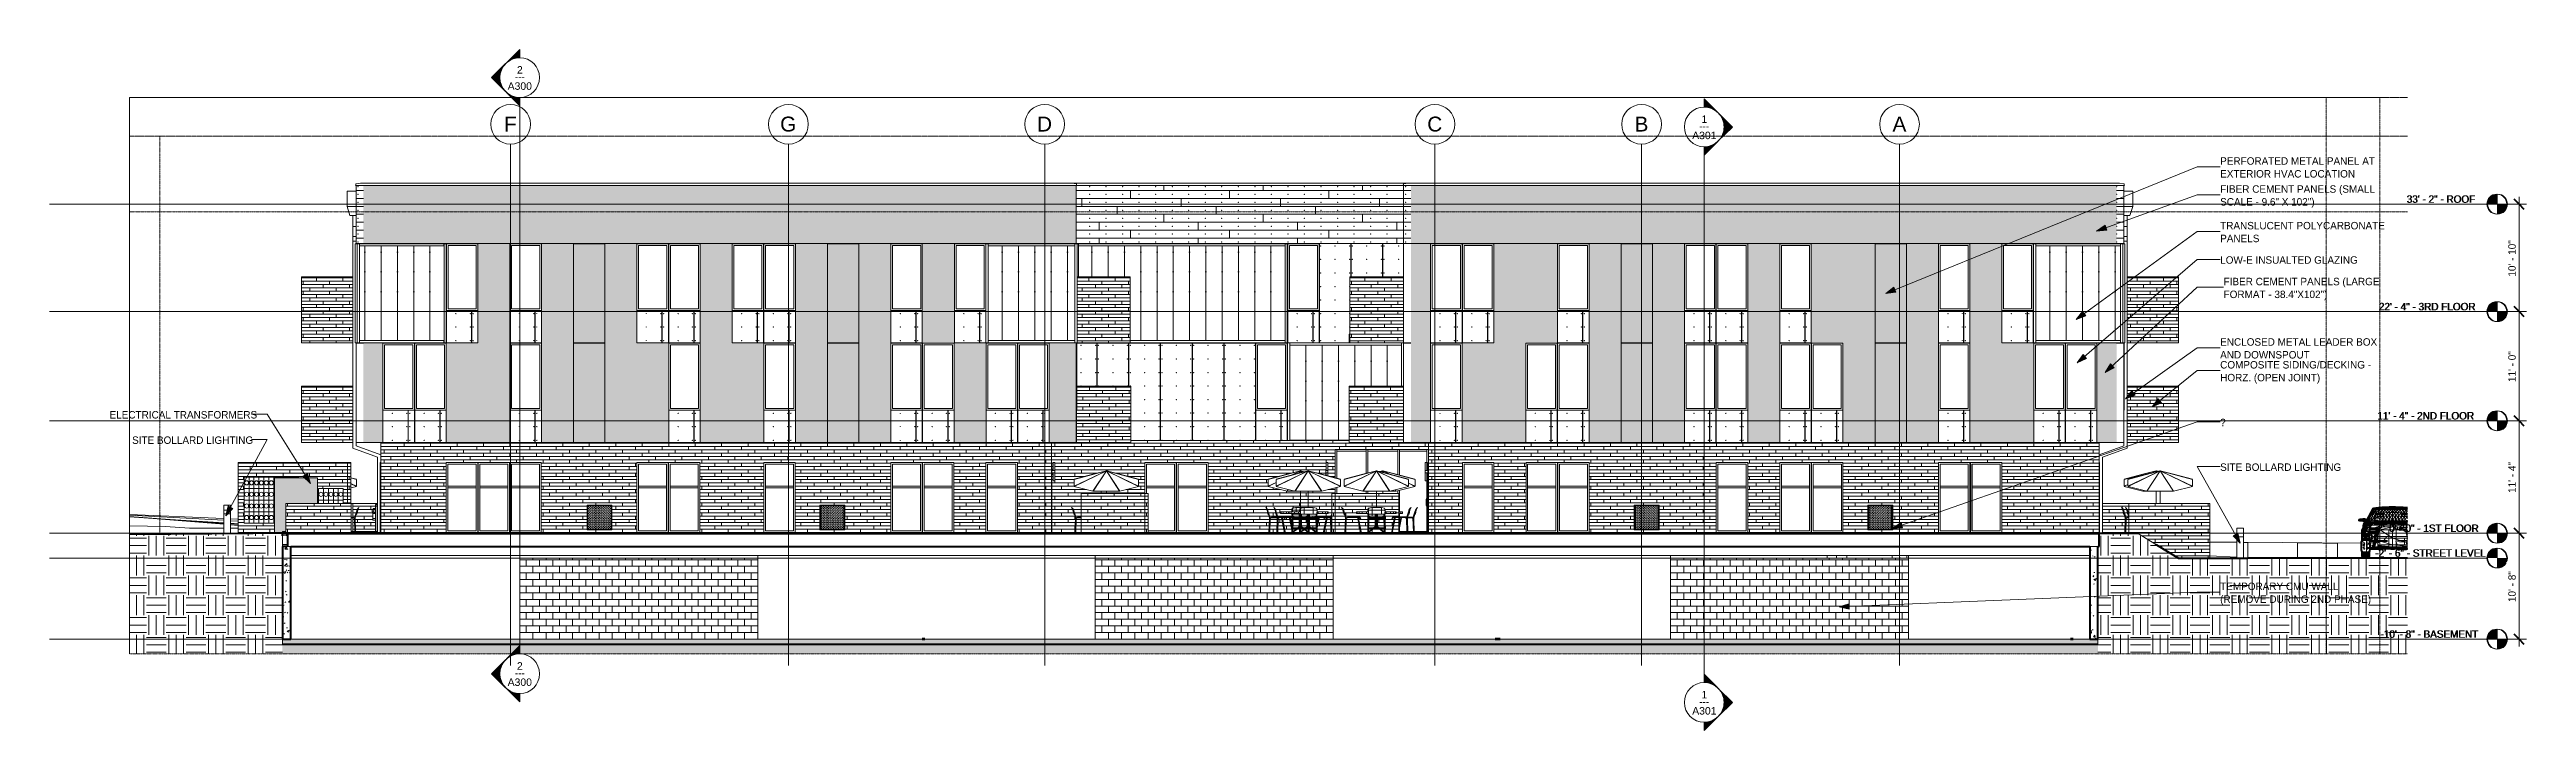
# Model space of a CAD drawing. Header units: inches. Extents: x -4169 to 1631, y -238 to 585.
# Drawn here: x -1365 to 1631, y -238 to 585 of the extents above; entities that cross this region are included whole.
import ezdxf

# ---------------------------------------------------------------- set-up
doc = ezdxf.new("R2010")
doc.units = ezdxf.units.IN
doc.header["$MEASUREMENT"] = 0
doc.linetypes.add('Aligning Line 1_8_', pattern=[0.25, 0.125, -0.125])
doc.linetypes.add('Grid Line 1_2_', pattern=[0.875, 0.5, -0.125, 0.125, -0.125])
for name, color, linetype, lineweight in [('0-2', 191, 'Continuous', 5), ('0-4', 165, 'Continuous', 5), ('0-5', 10, 'Continuous', 5), ('0-6', 253, 'Continuous', 13), ('0-7', 7, 'Continuous', 9), ('A-ANNO-DIMS', 211, 'Continuous', 9), ('A-ANNO-DIMS-96', 211, 'Continuous', 9), ('A-CLNG', 13, 'Continuous', 13), ('A-DOOR', 31, 'Continuous', 13), ('A-DOOR-2', 31, 'Continuous', 9), ('A-FLOR', 192, 'Continuous', 13), ('A-FLOR-2', 53, 'Continuous', 50), ('A-FLOR-LEVL', 51, 'Continuous', 9), ('A-FLOR-LEVL-1', 51, 'Grid Line 1_2_', 9), ('A-FLOR-LEVL-2', 9, 'Continuous', 9), ('A-FLOR-LEVL-3', 147, 'Continuous', 9), ('A-FLOR-PATT-2', 9, 'Continuous', 9), ('A-GENM', 5, 'Continuous', 9), ('A-GENM-1', 53, 'Continuous', 50), ('A-GENM-2', 250, 'Continuous', 50), ('A-GLAZ', 151, 'Continuous', 13), ('A-GLAZ-1', 151, 'Continuous', 9), ('A-GLAZ-CWMG', 51, 'Continuous', 9), ('A-WALL', 113, 'Continuous', 13), ('A-WALL-1', 253, 'Continuous', 13), ('A-WALL-2', 10, 'Continuous', 13), ('A-WALL-PATT-1', 111, 'Continuous', 9), ('A-WALL-PATT-2', 254, 'Continuous', 9), ('C-BLDG-PADS-1', 55, 'Continuous', 9), ('C-BLDG-PADS-2', 10, 'Continuous', 13), ('C-PRKG-1', 7, 'Continuous', 9), ('C-TOPO', 7, 'Continuous', 9), ('C-TOPO-1', 250, 'Continuous', 50), ('E-ELEC-EQPM', 71, 'Continuous', 9), ('E-ELEC-FIXT', 91, 'Continuous', 9), ('E-LITE-EQPM', 33, 'Continuous', 9), ('G-ANNO-SYMB', 111, 'Aligning Line 1_8_', 9), ('G-ANNO-SYMB-1', 9, 'Aligning Line 1_8_', 9), ('G-ANNO-SYMB-2', 147, 'Aligning Line 1_8_', 9), ('G-ANNO-SYMB-3', 111, 'Continuous', 9), ('G-ANNO-TEXT', 231, 'Continuous', 9), ('G-IMPT', 8, 'Continuous', 9), ('L-SITE', 91, 'Continuous', 9), ('Q-SPCQ', 91, 'Continuous', 9), ('S-COLS', 52, 'Continuous', 9), ('S-FNDN', 32, 'Continuous', 13), ('S-FNDN-1', 53, 'Continuous', 50), ('S-GRID-1', 1, 'Grid Line 1_2_', 9), ('S-GRID-IDEN', 1, 'Continuous', 9)]:
    doc.layers.add(name, color=color, linetype=linetype, lineweight=lineweight)
doc.styles.add('Arial', font='arial.ttf', dxfattribs={"height": 9})
doc.styles.add('Arial_1', font='arial.ttf', dxfattribs={"height": 18})
doc.styles.add('Century Gothic', font='ufonts.com_century-gothic.ttf', dxfattribs={"height": 9})
doc.dimstyles.new('OD__1_8__Tol__', dxfattribs={"dimscale": 12, "dimtxt": 9.397514, "dimasz": 1, "dimexe": 0.75, "dimexo": 0.5, "dimgap": 0.125, "dimtad": 1, "dimdec": 3, "dimrnd": 0.125, "dimzin": 3, "dimdsep": 46, "dimlunit": 4, "dimtxsty": 'Century Gothic', "dimblk1": 'OBLIQUE', "dimblk2": 'OBLIQUE', "dimsah": 1, "dimcen": 0.09, "dimdle": 0.75, "dimazin": 0, "dimtfac": 1, "dimtdec": 4, "dimtix": 1, "dimtmove": 0, "dimatfit": 3, "dimfxl": 1, "dimtvp": 1, "dimtfill": 1, "dimfrac": 2, "dimtolj": 1, "dimtzin": 0, "dimarcsym": 2})
pattern_1 = [(50, (0, 0), (27.5427, -2.40992), [2.88, -31.68]), (355, (0, 0), (-5.327844, 28.884266), [2.304, -25.344]), (100.451, (2.295, -0.2), (22.215316, 26.47393), [2.448, -26.924]), (46.184, (0, 7.68), (40.98187, -6.35642), [4.32, -47.52]), (96.636, (3.415, 7.15), (35.89075, 37.40619), [3.671, -40.386]), (351.184, (0, 7.68), (35.89097, 37.40622), [3.456, -38.016]), (21, (3.84, 5.76), (22.921036, -15.46073), [2.88, -31.68]), (326, (3.84, 5.76), (9.34353, 27.84574), [2.304, -25.344]), (71.451, (5.75, 4.472), (32.26477, 12.38442), [2.448, -26.924]), (37.5, (0, 0), (0.466855, 12.782707), [1.267, -23.77, 1.267, -24.461, -25.44]), (37.5, (0, 0), (0.466855, 12.782707), [-50.765, 1.267, -24.173]), (7.5, (0, 0), (10.10159, 15.14509), [1.267, -13.402, 1.267, -23.194, -9.696]), (7.5, (0, 0), (10.10159, 15.14509), [-39.13, 1.267, -8.429]), (327.5, (-8.563, 0), (20.499161, -0.86578), [1.267, -8.333, 1.267, -28.685, -39.744]), (327.5, (-8.563, 0), (20.499161, -0.86578), [-39.552, 1.267, -38.477]), (317.5, (-12.403, 0), (22.39478, 3.844288), [1.267, -11.213, 1.267, -18.624, -28.224]), (317.5, (-12.403, 0), (22.39478, 3.844288), [-32.371, 1.267, -26.957])]
pattern_2 = [(0, (0, 0), (24, 24), [24, -24]), (0, (0, 9), (24, 24), [24, -24]), (0, (0, 18), (24, 24), [24, -24]), (90, (3, 21), (-24, 24), [24, -24]), (90, (12, 21), (-24, 24), [24, -24]), (90, (21, 21), (-24, 24), [24, -24])]
pattern_3 = [(0, (1151.51, 112.3), (-38.4, 120.375), [0.392, -38.007]), (0, (1151.51, 112.7), (-38.4, 120.375), [0.392, -38.007]), (0, (1151.51, 128.66), (-38.4, 120.375), [0.392, -38.007]), (0, (1151.51, 129.05), (-38.4, 120.375), [0.392, -38.007]), (0, (1151.51, 145.02), (-38.4, 120.375), [0.392, -38.007]), (0, (1151.51, 145.41), (-38.4, 120.375), [0.392, -38.007]), (0, (1151.51, 161.38), (-38.4, 120.375), [0.392, -38.007]), (0, (1151.51, 161.77), (-38.4, 120.375), [0.392, -38.007]), (0, (1151.51, 177.73), (-38.4, 120.375), [0.392, -38.007]), (0, (1151.51, 178.12), (-38.4, 120.375), [0.392, -38.007]), (0, (1151.51, 194.09), (-38.4, 120.375), [0.392, -38.007]), (0, (1151.51, 194.48), (-38.4, 120.375), [0.392, -38.007]), (0, (1151.51, 210.45), (-38.4, 120.375), [0.392, -38.007]), (0, (1151.51, 210.84), (-38.4, 120.375), [0.392, -38.007]), (0, (1151.51, 226.8), (-38.4, 120.375), [0.392, -38.007]), (0, (1151.51, 227.2), (-38.4, 120.375), [0.392, -38.007]), (0, (1168.96, 112.3), (-38.4, 120.375), [0.392, -38.007]), (0, (1168.96, 112.7), (-38.4, 120.375), [0.392, -38.007]), (0, (1168.96, 128.66), (-38.4, 120.375), [0.392, -38.007]), (0, (1168.96, 129.05), (-38.4, 120.375), [0.392, -38.007]), (0, (1168.96, 145.02), (-38.4, 120.375), [0.392, -38.007]), (0, (1168.96, 145.41), (-38.4, 120.375), [0.392, -38.007]), (0, (1168.96, 161.38), (-38.4, 120.375), [0.392, -38.007]), (0, (1168.96, 161.77), (-38.4, 120.375), [0.392, -38.007]), (0, (1168.96, 177.73), (-38.4, 120.375), [0.392, -38.007]), (0, (1168.96, 178.12), (-38.4, 120.375), [0.392, -38.007]), (0, (1168.96, 194.09), (-38.4, 120.375), [0.392, -38.007]), (0, (1168.96, 194.48), (-38.4, 120.375), [0.392, -38.007]), (0, (1168.96, 210.45), (-38.4, 120.375), [0.392, -38.007]), (0, (1168.96, 210.84), (-38.4, 120.375), [0.392, -38.007]), (0, (1168.96, 226.8), (-38.4, 120.375), [0.392, -38.007]), (0, (1168.96, 227.2), (-38.4, 120.375), [0.392, -38.007]), (0, (1186.41, 112.3), (-38.4, 120.375), [0.392, -38.007]), (0, (1186.41, 112.7), (-38.4, 120.375), [0.392, -38.007]), (0, (1186.41, 128.66), (-38.4, 120.375), [0.392, -38.007]), (0, (1186.41, 129.05), (-38.4, 120.375), [0.392, -38.007]), (0, (1186.41, 145.02), (-38.4, 120.375), [0.392, -38.007]), (0, (1186.41, 145.41), (-38.4, 120.375), [0.392, -38.007]), (0, (1186.41, 161.38), (-38.4, 120.375), [0.392, -38.007]), (0, (1186.41, 161.77), (-38.4, 120.375), [0.392, -38.007]), (0, (1186.41, 177.73), (-38.4, 120.375), [0.392, -38.007]), (0, (1186.41, 178.12), (-38.4, 120.375), [0.392, -38.007]), (0, (1186.41, 194.09), (-38.4, 120.375), [0.392, -38.007]), (0, (1186.41, 194.48), (-38.4, 120.375), [0.392, -38.007]), (0, (1186.41, 210.45), (-38.4, 120.375), [0.392, -38.007]), (0, (1186.41, 210.84), (-38.4, 120.375), [0.392, -38.007]), (0, (1186.41, 226.8), (-38.4, 120.375), [0.392, -38.007]), (0, (1186.41, 227.2), (-38.4, 120.375), [0.392, -38.007]), (90, (1149.768, 109.75), (-38.4, 2e-15), [120, -0.375]), (90, (1150.143, 109.75), (-38.4, 2e-15), [120, -0.375]), (90, (1151.51, 112.304), (-38.4, 2e-15), [0.392, -119.982]), (90, (1151.51, 128.66), (-38.4, 2e-15), [0.392, -119.982]), (90, (1151.51, 145.018), (-38.4, 2e-15), [0.392, -119.982]), (90, (1151.51, 161.375), (-38.4, 2e-15), [0.392, -119.982]), (90, (1151.51, 177.732), (-38.4, 2e-15), [0.392, -119.982]), (90, (1151.51, 194.09), (-38.4, 2e-15), [0.392, -119.982]), (90, (1151.51, 210.447), (-38.4, 2e-15), [0.392, -119.982]), (90, (1151.51, 226.804), (-38.4, 2e-15), [0.392, -119.982]), (90, (1151.9, 112.304), (-38.4, 2e-15), [0.392, -119.982]), (90, (1151.9, 128.66), (-38.4, 2e-15), [0.392, -119.982]), (90, (1151.9, 145.018), (-38.4, 2e-15), [0.392, -119.982]), (90, (1151.9, 161.375), (-38.4, 2e-15), [0.392, -119.982]), (90, (1151.9, 177.732), (-38.4, 2e-15), [0.392, -119.982]), (90, (1151.9, 194.09), (-38.4, 2e-15), [0.392, -119.982]), (90, (1151.9, 210.447), (-38.4, 2e-15), [0.392, -119.982]), (90, (1151.9, 226.804), (-38.4, 2e-15), [0.392, -119.982]), (90, (1168.96, 112.304), (-38.4, 2e-15), [0.392, -119.982]), (90, (1168.96, 128.66), (-38.4, 2e-15), [0.392, -119.982]), (90, (1168.96, 145.018), (-38.4, 2e-15), [0.392, -119.982]), (90, (1168.96, 161.375), (-38.4, 2e-15), [0.392, -119.982]), (90, (1168.96, 177.732), (-38.4, 2e-15), [0.392, -119.982]), (90, (1168.96, 194.09), (-38.4, 2e-15), [0.392, -119.982]), (90, (1168.96, 210.447), (-38.4, 2e-15), [0.392, -119.982]), (90, (1168.96, 226.804), (-38.4, 2e-15), [0.392, -119.982]), (90, (1169.35, 112.304), (-38.4, 2e-15), [0.392, -119.982]), (90, (1169.35, 128.66), (-38.4, 2e-15), [0.392, -119.982]), (90, (1169.35, 145.018), (-38.4, 2e-15), [0.392, -119.982]), (90, (1169.35, 161.375), (-38.4, 2e-15), [0.392, -119.982]), (90, (1169.35, 177.732), (-38.4, 2e-15), [0.392, -119.982]), (90, (1169.35, 194.09), (-38.4, 2e-15), [0.392, -119.982]), (90, (1169.35, 210.447), (-38.4, 2e-15), [0.392, -119.982]), (90, (1169.35, 226.804), (-38.4, 2e-15), [0.392, -119.982]), (90, (1186.41, 112.304), (-38.4, 2e-15), [0.392, -119.982]), (90, (1186.41, 128.66), (-38.4, 2e-15), [0.392, -119.982]), (90, (1186.41, 145.018), (-38.4, 2e-15), [0.392, -119.982]), (90, (1186.41, 161.375), (-38.4, 2e-15), [0.392, -119.982]), (90, (1186.41, 177.732), (-38.4, 2e-15), [0.392, -119.982]), (90, (1186.41, 194.09), (-38.4, 2e-15), [0.392, -119.982]), (90, (1186.41, 210.447), (-38.4, 2e-15), [0.392, -119.982]), (90, (1186.41, 226.804), (-38.4, 2e-15), [0.392, -119.982]), (90, (1186.8, 112.304), (-38.4, 2e-15), [0.392, -119.982]), (90, (1186.8, 128.66), (-38.4, 2e-15), [0.392, -119.982]), (90, (1186.8, 145.018), (-38.4, 2e-15), [0.392, -119.982]), (90, (1186.8, 161.375), (-38.4, 2e-15), [0.392, -119.982]), (90, (1186.8, 177.732), (-38.4, 2e-15), [0.392, -119.982]), (90, (1186.8, 194.09), (-38.4, 2e-15), [0.392, -119.982]), (90, (1186.8, 210.447), (-38.4, 2e-15), [0.392, -119.982]), (90, (1186.8, 226.804), (-38.4, 2e-15), [0.392, -119.982]), (180, (1188.17, 109.38), (-38.4, 120.375), [38.025, -0.375]), (180, (1188.17, 109.75), (-38.4, 120.375), [38.025, -0.375])]
pattern_4 = [(0, (1154.82, 140.604), (-120, 76.8), [0.392, -119.607]), (0, (1154.82, 140.996), (-120, 76.8), [0.392, -119.607]), (0, (1154.82, 150.204), (-120, 76.8), [0.392, -119.607]), (0, (1154.82, 150.596), (-120, 76.8), [0.392, -119.607]), (0, (1154.82, 159.804), (-120, 76.8), [0.392, -119.607]), (0, (1154.82, 160.196), (-120, 76.8), [0.392, -119.607]), (0, (1154.82, 169.404), (-120, 76.8), [0.392, -119.607]), (0, (1154.82, 169.796), (-120, 76.8), [0.392, -119.607]), (0, (1154.82, 179.004), (-120, 76.8), [0.392, -119.607]), (0, (1154.82, 179.396), (-120, 76.8), [0.392, -119.607]), (0, (1154.82, 188.604), (-120, 76.8), [0.392, -119.607]), (0, (1154.82, 188.996), (-120, 76.8), [0.392, -119.607]), (0, (1154.82, 198.204), (-120, 76.8), [0.392, -119.607]), (0, (1154.82, 198.596), (-120, 76.8), [0.392, -119.607]), (0, (1154.82, 207.804), (-120, 76.8), [0.392, -119.607]), (0, (1154.82, 208.196), (-120, 76.8), [0.392, -119.607]), (0, (1174.82, 140.604), (-120, 76.8), [0.392, -119.607]), (0, (1174.82, 140.996), (-120, 76.8), [0.392, -119.607]), (0, (1174.82, 150.204), (-120, 76.8), [0.392, -119.607]), (0, (1174.82, 150.596), (-120, 76.8), [0.392, -119.607]), (0, (1174.82, 159.804), (-120, 76.8), [0.392, -119.607]), (0, (1174.82, 160.196), (-120, 76.8), [0.392, -119.607]), (0, (1174.82, 169.404), (-120, 76.8), [0.392, -119.607]), (0, (1174.82, 169.796), (-120, 76.8), [0.392, -119.607]), (0, (1174.82, 179.004), (-120, 76.8), [0.392, -119.607]), (0, (1174.82, 179.396), (-120, 76.8), [0.392, -119.607]), (0, (1174.82, 188.604), (-120, 76.8), [0.392, -119.607]), (0, (1174.82, 188.996), (-120, 76.8), [0.392, -119.607]), (0, (1174.82, 198.204), (-120, 76.8), [0.392, -119.607]), (0, (1174.82, 198.596), (-120, 76.8), [0.392, -119.607]), (0, (1174.82, 207.804), (-120, 76.8), [0.392, -119.607]), (0, (1174.82, 208.196), (-120, 76.8), [0.392, -119.607]), (0, (1194.82, 140.604), (-120, 76.8), [0.392, -119.607]), (0, (1194.82, 140.996), (-120, 76.8), [0.392, -119.607]), (0, (1194.82, 150.204), (-120, 76.8), [0.392, -119.607]), (0, (1194.82, 150.596), (-120, 76.8), [0.392, -119.607]), (0, (1194.82, 159.804), (-120, 76.8), [0.392, -119.607]), (0, (1194.82, 160.196), (-120, 76.8), [0.392, -119.607]), (0, (1194.82, 169.404), (-120, 76.8), [0.392, -119.607]), (0, (1194.82, 169.796), (-120, 76.8), [0.392, -119.607]), (0, (1194.82, 179.004), (-120, 76.8), [0.392, -119.607]), (0, (1194.82, 179.396), (-120, 76.8), [0.392, -119.607]), (0, (1194.82, 188.604), (-120, 76.8), [0.392, -119.607]), (0, (1194.82, 188.996), (-120, 76.8), [0.392, -119.607]), (0, (1194.82, 198.204), (-120, 76.8), [0.392, -119.607]), (0, (1194.82, 198.596), (-120, 76.8), [0.392, -119.607]), (0, (1194.82, 207.804), (-120, 76.8), [0.392, -119.607]), (0, (1194.82, 208.196), (-120, 76.8), [0.392, -119.607]), (0, (1214.82, 140.604), (-120, 76.8), [0.392, -119.607]), (0, (1214.82, 140.996), (-120, 76.8), [0.392, -119.607]), (0, (1214.82, 150.204), (-120, 76.8), [0.392, -119.607]), (0, (1214.82, 150.596), (-120, 76.8), [0.392, -119.607]), (0, (1214.82, 159.804), (-120, 76.8), [0.392, -119.607]), (0, (1214.82, 160.196), (-120, 76.8), [0.392, -119.607]), (0, (1214.82, 169.404), (-120, 76.8), [0.392, -119.607]), (0, (1214.82, 169.796), (-120, 76.8), [0.392, -119.607]), (0, (1214.82, 179.004), (-120, 76.8), [0.392, -119.607]), (0, (1214.82, 179.396), (-120, 76.8), [0.392, -119.607]), (0, (1214.82, 188.604), (-120, 76.8), [0.392, -119.607]), (0, (1214.82, 188.996), (-120, 76.8), [0.392, -119.607]), (0, (1214.82, 198.204), (-120, 76.8), [0.392, -119.607]), (0, (1214.82, 198.596), (-120, 76.8), [0.392, -119.607]), (0, (1214.82, 207.804), (-120, 76.8), [0.392, -119.607]), (0, (1214.82, 208.196), (-120, 76.8), [0.392, -119.607]), (0, (1234.82, 140.604), (-120, 76.8), [0.392, -119.607]), (0, (1234.82, 140.996), (-120, 76.8), [0.392, -119.607]), (0, (1234.82, 150.204), (-120, 76.8), [0.392, -119.607]), (0, (1234.82, 150.596), (-120, 76.8), [0.392, -119.607]), (0, (1234.82, 159.804), (-120, 76.8), [0.392, -119.607]), (0, (1234.82, 160.196), (-120, 76.8), [0.392, -119.607]), (0, (1234.82, 169.404), (-120, 76.8), [0.392, -119.607]), (0, (1234.82, 169.796), (-120, 76.8), [0.392, -119.607]), (0, (1234.82, 179.004), (-120, 76.8), [0.392, -119.607]), (0, (1234.82, 179.396), (-120, 76.8), [0.392, -119.607]), (0, (1234.82, 188.604), (-120, 76.8), [0.392, -119.607]), (0, (1234.82, 188.996), (-120, 76.8), [0.392, -119.607]), (0, (1234.82, 198.204), (-120, 76.8), [0.392, -119.607]), (0, (1234.82, 198.596), (-120, 76.8), [0.392, -119.607]), (0, (1234.82, 207.804), (-120, 76.8), [0.392, -119.607]), (0, (1234.82, 208.196), (-120, 76.8), [0.392, -119.607]), (0, (1254.82, 140.604), (-120, 76.8), [0.392, -119.607]), (0, (1254.82, 140.996), (-120, 76.8), [0.392, -119.607]), (0, (1254.82, 150.204), (-120, 76.8), [0.392, -119.607]), (0, (1254.82, 150.596), (-120, 76.8), [0.392, -119.607]), (0, (1254.82, 159.804), (-120, 76.8), [0.392, -119.607]), (0, (1254.82, 160.196), (-120, 76.8), [0.392, -119.607]), (0, (1254.82, 169.404), (-120, 76.8), [0.392, -119.607]), (0, (1254.82, 169.796), (-120, 76.8), [0.392, -119.607]), (0, (1254.82, 179.004), (-120, 76.8), [0.392, -119.607]), (0, (1254.82, 179.396), (-120, 76.8), [0.392, -119.607]), (0, (1254.82, 188.604), (-120, 76.8), [0.392, -119.607]), (0, (1254.82, 188.996), (-120, 76.8), [0.392, -119.607]), (0, (1254.82, 198.204), (-120, 76.8), [0.392, -119.607]), (0, (1254.82, 198.596), (-120, 76.8), [0.392, -119.607]), (0, (1254.82, 207.804), (-120, 76.8), [0.392, -119.607]), (0, (1254.82, 208.196), (-120, 76.8), [0.392, -119.607]), (90, (1148.37, 155.2), (-120, 7e-15), [9.6, -67.2]), (90, (1154.82, 140.6), (-120, 7e-15), [0.392, -76.407]), (90, (1154.82, 150.2), (-120, 7e-15), [0.392, -76.407]), (90, (1154.82, 159.8), (-120, 7e-15), [0.392, -76.407]), (90, (1154.82, 169.4), (-120, 7e-15), [0.392, -76.407]), (90, (1154.82, 179), (-120, 7e-15), [0.392, -76.407]), (90, (1154.82, 188.6), (-120, 7e-15), [0.392, -76.407]), (90, (1154.82, 198.2), (-120, 7e-15), [0.392, -76.407]), (90, (1154.82, 207.8), (-120, 7e-15), [0.392, -76.407]), (90, (1155.21, 140.6), (-120, 7e-15), [0.392, -76.407]), (90, (1155.21, 150.2), (-120, 7e-15), [0.392, -76.407]), (90, (1155.21, 159.8), (-120, 7e-15), [0.392, -76.407]), (90, (1155.21, 169.4), (-120, 7e-15), [0.392, -76.407]), (90, (1155.21, 179), (-120, 7e-15), [0.392, -76.407]), (90, (1155.21, 188.6), (-120, 7e-15), [0.392, -76.407]), (90, (1155.21, 198.2), (-120, 7e-15), [0.392, -76.407]), (90, (1155.21, 207.8), (-120, 7e-15), [0.392, -76.407]), (90, (1164.52, 174.4), (-120, 7e-15), [9.6, -67.2]), (90, (1164.52, 203.2), (-120, 7e-15), [9.6, -67.2]), (90, (1174.82, 140.6), (-120, 7e-15), [0.392, -76.407]), (90, (1174.82, 150.2), (-120, 7e-15), [0.392, -76.407]), (90, (1174.82, 159.8), (-120, 7e-15), [0.392, -76.407]), (90, (1174.82, 169.4), (-120, 7e-15), [0.392, -76.407]), (90, (1174.82, 179), (-120, 7e-15), [0.392, -76.407]), (90, (1174.82, 188.6), (-120, 7e-15), [0.392, -76.407]), (90, (1174.82, 198.2), (-120, 7e-15), [0.392, -76.407]), (90, (1174.82, 207.8), (-120, 7e-15), [0.392, -76.407]), (90, (1175.21, 140.6), (-120, 7e-15), [0.392, -76.407]), (90, (1175.21, 150.2), (-120, 7e-15), [0.392, -76.407]), (90, (1175.21, 159.8), (-120, 7e-15), [0.392, -76.407]), (90, (1175.21, 169.4), (-120, 7e-15), [0.392, -76.407]), (90, (1175.21, 179), (-120, 7e-15), [0.392, -76.407]), (90, (1175.21, 188.6), (-120, 7e-15), [0.392, -76.407]), (90, (1175.21, 198.2), (-120, 7e-15), [0.392, -76.407]), (90, (1175.21, 207.8), (-120, 7e-15), [0.392, -76.407]), (90, (1194.82, 140.6), (-120, 7e-15), [0.392, -76.407]), (90, (1194.82, 150.2), (-120, 7e-15), [0.392, -76.407]), (90, (1194.82, 159.8), (-120, 7e-15), [0.392, -76.407]), (90, (1194.82, 169.4), (-120, 7e-15), [0.392, -76.407]), (90, (1194.82, 179), (-120, 7e-15), [0.392, -76.407]), (90, (1194.82, 188.6), (-120, 7e-15), [0.392, -76.407]), (90, (1194.82, 198.2), (-120, 7e-15), [0.392, -76.407]), (90, (1194.82, 207.8), (-120, 7e-15), [0.392, -76.407]), (90, (1195.21, 140.6), (-120, 7e-15), [0.392, -76.407]), (90, (1195.21, 150.2), (-120, 7e-15), [0.392, -76.407]), (90, (1195.21, 159.8), (-120, 7e-15), [0.392, -76.407]), (90, (1195.21, 169.4), (-120, 7e-15), [0.392, -76.407]), (90, (1195.21, 179), (-120, 7e-15), [0.392, -76.407]), (90, (1195.21, 188.6), (-120, 7e-15), [0.392, -76.407]), (90, (1195.21, 198.2), (-120, 7e-15), [0.392, -76.407]), (90, (1195.21, 207.8), (-120, 7e-15), [0.392, -76.407]), (90, (1205.07, 145.6), (-120, 7e-15), [9.6, -67.2]), (90, (1205.07, 184), (-120, 7e-15), [9.6, -67.2]), (90, (1214.82, 140.6), (-120, 7e-15), [0.392, -76.407]), (90, (1214.82, 150.2), (-120, 7e-15), [0.392, -76.407]), (90, (1214.82, 159.8), (-120, 7e-15), [0.392, -76.407]), (90, (1214.82, 169.4), (-120, 7e-15), [0.392, -76.407]), (90, (1214.82, 179), (-120, 7e-15), [0.392, -76.407]), (90, (1214.82, 188.6), (-120, 7e-15), [0.392, -76.407]), (90, (1214.82, 198.2), (-120, 7e-15), [0.392, -76.407]), (90, (1214.82, 207.8), (-120, 7e-15), [0.392, -76.407]), (90, (1215.21, 140.6), (-120, 7e-15), [0.392, -76.407]), (90, (1215.21, 150.2), (-120, 7e-15), [0.392, -76.407]), (90, (1215.21, 159.8), (-120, 7e-15), [0.392, -76.407]), (90, (1215.21, 169.4), (-120, 7e-15), [0.392, -76.407]), (90, (1215.21, 179), (-120, 7e-15), [0.392, -76.407]), (90, (1215.21, 188.6), (-120, 7e-15), [0.392, -76.407]), (90, (1215.21, 198.2), (-120, 7e-15), [0.392, -76.407]), (90, (1215.21, 207.8), (-120, 7e-15), [0.392, -76.407]), (90, (1225.9, 164.8), (-120, 7e-15), [9.6, -67.2]), (90, (1234.82, 140.6), (-120, 7e-15), [0.392, -76.407]), (90, (1234.82, 150.2), (-120, 7e-15), [0.392, -76.407]), (90, (1234.82, 159.8), (-120, 7e-15), [0.392, -76.407]), (90, (1234.82, 169.4), (-120, 7e-15), [0.392, -76.407]), (90, (1234.82, 179), (-120, 7e-15), [0.392, -76.407]), (90, (1234.82, 188.6), (-120, 7e-15), [0.392, -76.407]), (90, (1234.82, 198.2), (-120, 7e-15), [0.392, -76.407]), (90, (1234.82, 207.8), (-120, 7e-15), [0.392, -76.407]), (90, (1235.21, 140.6), (-120, 7e-15), [0.392, -76.407]), (90, (1235.21, 150.2), (-120, 7e-15), [0.392, -76.407]), (90, (1235.21, 159.8), (-120, 7e-15), [0.392, -76.407]), (90, (1235.21, 169.4), (-120, 7e-15), [0.392, -76.407]), (90, (1235.21, 179), (-120, 7e-15), [0.392, -76.407]), (90, (1235.21, 188.6), (-120, 7e-15), [0.392, -76.407]), (90, (1235.21, 198.2), (-120, 7e-15), [0.392, -76.407]), (90, (1235.21, 207.8), (-120, 7e-15), [0.392, -76.407]), (90, (1246.57, 136), (-120, 7e-15), [9.6, -67.2]), (90, (1246.57, 193.6), (-120, 7e-15), [9.6, -67.2]), (90, (1254.82, 140.6), (-120, 7e-15), [0.392, -76.407]), (90, (1254.82, 150.2), (-120, 7e-15), [0.392, -76.407]), (90, (1254.82, 159.8), (-120, 7e-15), [0.392, -76.407]), (90, (1254.82, 169.4), (-120, 7e-15), [0.392, -76.407]), (90, (1254.82, 179), (-120, 7e-15), [0.392, -76.407]), (90, (1254.82, 188.6), (-120, 7e-15), [0.392, -76.407]), (90, (1254.82, 198.2), (-120, 7e-15), [0.392, -76.407]), (90, (1254.82, 207.8), (-120, 7e-15), [0.392, -76.407]), (90, (1255.21, 140.6), (-120, 7e-15), [0.392, -76.407]), (90, (1255.21, 150.2), (-120, 7e-15), [0.392, -76.407]), (90, (1255.21, 159.8), (-120, 7e-15), [0.392, -76.407]), (90, (1255.21, 169.4), (-120, 7e-15), [0.392, -76.407]), (90, (1255.21, 179), (-120, 7e-15), [0.392, -76.407]), (90, (1255.21, 188.6), (-120, 7e-15), [0.392, -76.407]), (90, (1255.21, 198.2), (-120, 7e-15), [0.392, -76.407]), (90, (1255.21, 207.8), (-120, 7e-15), [0.392, -76.407]), (180, (1259.52, 136), (-120, 76.8), [120, 0, 0, 0]), (180, (1259.52, 145.6), (-120, 76.8), [120, 0, 0, 0]), (180, (1259.52, 155.2), (-120, 76.8), [120, 0, 0, 0]), (180, (1259.52, 164.8), (-120, 76.8), [120, 0, 0, 0]), (180, (1259.52, 174.4), (-120, 76.8), [120, 0, 0, 0]), (180, (1259.52, 184), (-120, 76.8), [120, 0, 0, 0]), (180, (1259.52, 193.6), (-120, 76.8), [120, 0, 0, 0]), (180, (1259.52, 203.2), (-120, 76.8), [120, 0, 0, 0])]
pattern_5 = [(0, (-115.69, 112.3), (-38.4, 120.375), [0.392, -38.007]), (0, (-115.69, 112.7), (-38.4, 120.375), [0.392, -38.007]), (0, (-115.69, 128.66), (-38.4, 120.375), [0.392, -38.007]), (0, (-115.69, 129.05), (-38.4, 120.375), [0.392, -38.007]), (0, (-115.69, 145.02), (-38.4, 120.375), [0.392, -38.007]), (0, (-115.69, 145.41), (-38.4, 120.375), [0.392, -38.007]), (0, (-115.69, 161.38), (-38.4, 120.375), [0.392, -38.007]), (0, (-115.69, 161.77), (-38.4, 120.375), [0.392, -38.007]), (0, (-115.69, 177.73), (-38.4, 120.375), [0.392, -38.007]), (0, (-115.69, 178.12), (-38.4, 120.375), [0.392, -38.007]), (0, (-115.69, 194.09), (-38.4, 120.375), [0.392, -38.007]), (0, (-115.69, 194.48), (-38.4, 120.375), [0.392, -38.007]), (0, (-115.69, 210.45), (-38.4, 120.375), [0.392, -38.007]), (0, (-115.69, 210.84), (-38.4, 120.375), [0.392, -38.007]), (0, (-115.69, 226.8), (-38.4, 120.375), [0.392, -38.007]), (0, (-115.69, 227.2), (-38.4, 120.375), [0.392, -38.007]), (0, (-98.24, 112.3), (-38.4, 120.375), [0.392, -38.007]), (0, (-98.24, 112.7), (-38.4, 120.375), [0.392, -38.007]), (0, (-98.24, 128.66), (-38.4, 120.375), [0.392, -38.007]), (0, (-98.24, 129.05), (-38.4, 120.375), [0.392, -38.007]), (0, (-98.24, 145.02), (-38.4, 120.375), [0.392, -38.007]), (0, (-98.24, 145.41), (-38.4, 120.375), [0.392, -38.007]), (0, (-98.24, 161.38), (-38.4, 120.375), [0.392, -38.007]), (0, (-98.24, 161.77), (-38.4, 120.375), [0.392, -38.007]), (0, (-98.24, 177.73), (-38.4, 120.375), [0.392, -38.007]), (0, (-98.24, 178.12), (-38.4, 120.375), [0.392, -38.007]), (0, (-98.24, 194.09), (-38.4, 120.375), [0.392, -38.007]), (0, (-98.24, 194.48), (-38.4, 120.375), [0.392, -38.007]), (0, (-98.24, 210.45), (-38.4, 120.375), [0.392, -38.007]), (0, (-98.24, 210.84), (-38.4, 120.375), [0.392, -38.007]), (0, (-98.24, 226.8), (-38.4, 120.375), [0.392, -38.007]), (0, (-98.24, 227.2), (-38.4, 120.375), [0.392, -38.007]), (0, (-80.79, 112.3), (-38.4, 120.375), [0.392, -38.007]), (0, (-80.79, 112.7), (-38.4, 120.375), [0.392, -38.007]), (0, (-80.79, 128.66), (-38.4, 120.375), [0.392, -38.007]), (0, (-80.79, 129.05), (-38.4, 120.375), [0.392, -38.007]), (0, (-80.79, 145.02), (-38.4, 120.375), [0.392, -38.007]), (0, (-80.79, 145.41), (-38.4, 120.375), [0.392, -38.007]), (0, (-80.79, 161.38), (-38.4, 120.375), [0.392, -38.007]), (0, (-80.79, 161.77), (-38.4, 120.375), [0.392, -38.007]), (0, (-80.79, 177.73), (-38.4, 120.375), [0.392, -38.007]), (0, (-80.79, 178.12), (-38.4, 120.375), [0.392, -38.007]), (0, (-80.79, 194.09), (-38.4, 120.375), [0.392, -38.007]), (0, (-80.79, 194.48), (-38.4, 120.375), [0.392, -38.007]), (0, (-80.79, 210.45), (-38.4, 120.375), [0.392, -38.007]), (0, (-80.79, 210.84), (-38.4, 120.375), [0.392, -38.007]), (0, (-80.79, 226.8), (-38.4, 120.375), [0.392, -38.007]), (0, (-80.79, 227.2), (-38.4, 120.375), [0.392, -38.007]), (90, (-117.432, 109.75), (-38.4, 2e-15), [120, -0.375]), (90, (-117.057, 109.75), (-38.4, 2e-15), [120, -0.375]), (90, (-115.69, 112.304), (-38.4, 2e-15), [0.392, -119.982]), (90, (-115.69, 128.66), (-38.4, 2e-15), [0.392, -119.982]), (90, (-115.69, 145.018), (-38.4, 2e-15), [0.392, -119.982]), (90, (-115.69, 161.375), (-38.4, 2e-15), [0.392, -119.982]), (90, (-115.69, 177.732), (-38.4, 2e-15), [0.392, -119.982]), (90, (-115.69, 194.09), (-38.4, 2e-15), [0.392, -119.982]), (90, (-115.69, 210.447), (-38.4, 2e-15), [0.392, -119.982]), (90, (-115.69, 226.804), (-38.4, 2e-15), [0.392, -119.982]), (90, (-115.3, 112.304), (-38.4, 2e-15), [0.392, -119.982]), (90, (-115.3, 128.66), (-38.4, 2e-15), [0.392, -119.982]), (90, (-115.3, 145.018), (-38.4, 2e-15), [0.392, -119.982]), (90, (-115.3, 161.375), (-38.4, 2e-15), [0.392, -119.982]), (90, (-115.3, 177.732), (-38.4, 2e-15), [0.392, -119.982]), (90, (-115.3, 194.09), (-38.4, 2e-15), [0.392, -119.982]), (90, (-115.3, 210.447), (-38.4, 2e-15), [0.392, -119.982]), (90, (-115.3, 226.804), (-38.4, 2e-15), [0.392, -119.982]), (90, (-98.24, 112.304), (-38.4, 2e-15), [0.392, -119.982]), (90, (-98.24, 128.66), (-38.4, 2e-15), [0.392, -119.982]), (90, (-98.24, 145.018), (-38.4, 2e-15), [0.392, -119.982]), (90, (-98.24, 161.375), (-38.4, 2e-15), [0.392, -119.982]), (90, (-98.24, 177.732), (-38.4, 2e-15), [0.392, -119.982]), (90, (-98.24, 194.09), (-38.4, 2e-15), [0.392, -119.982]), (90, (-98.24, 210.447), (-38.4, 2e-15), [0.392, -119.982]), (90, (-98.24, 226.804), (-38.4, 2e-15), [0.392, -119.982]), (90, (-97.85, 112.304), (-38.4, 2e-15), [0.392, -119.982]), (90, (-97.85, 128.66), (-38.4, 2e-15), [0.392, -119.982]), (90, (-97.85, 145.018), (-38.4, 2e-15), [0.392, -119.982]), (90, (-97.85, 161.375), (-38.4, 2e-15), [0.392, -119.982]), (90, (-97.85, 177.732), (-38.4, 2e-15), [0.392, -119.982]), (90, (-97.85, 194.09), (-38.4, 2e-15), [0.392, -119.982]), (90, (-97.85, 210.447), (-38.4, 2e-15), [0.392, -119.982]), (90, (-97.85, 226.804), (-38.4, 2e-15), [0.392, -119.982]), (90, (-80.79, 112.304), (-38.4, 2e-15), [0.392, -119.982]), (90, (-80.79, 128.66), (-38.4, 2e-15), [0.392, -119.982]), (90, (-80.79, 145.018), (-38.4, 2e-15), [0.392, -119.982]), (90, (-80.79, 161.375), (-38.4, 2e-15), [0.392, -119.982]), (90, (-80.79, 177.732), (-38.4, 2e-15), [0.392, -119.982]), (90, (-80.79, 194.09), (-38.4, 2e-15), [0.392, -119.982]), (90, (-80.79, 210.447), (-38.4, 2e-15), [0.392, -119.982]), (90, (-80.79, 226.804), (-38.4, 2e-15), [0.392, -119.982]), (90, (-80.4, 112.304), (-38.4, 2e-15), [0.392, -119.982]), (90, (-80.4, 128.66), (-38.4, 2e-15), [0.392, -119.982]), (90, (-80.4, 145.018), (-38.4, 2e-15), [0.392, -119.982]), (90, (-80.4, 161.375), (-38.4, 2e-15), [0.392, -119.982]), (90, (-80.4, 177.732), (-38.4, 2e-15), [0.392, -119.982]), (90, (-80.4, 194.09), (-38.4, 2e-15), [0.392, -119.982]), (90, (-80.4, 210.447), (-38.4, 2e-15), [0.392, -119.982]), (90, (-80.4, 226.804), (-38.4, 2e-15), [0.392, -119.982]), (180, (-79.03, 109.38), (-38.4, 120.375), [38.025, -0.375]), (180, (-79.03, 109.75), (-38.4, 120.375), [38.025, -0.375])]
pattern_6 = [(0, (-112.38, 140.604), (-120, 76.8), [0.392, -119.607]), (0, (-112.38, 140.996), (-120, 76.8), [0.392, -119.607]), (0, (-112.38, 150.204), (-120, 76.8), [0.392, -119.607]), (0, (-112.38, 150.596), (-120, 76.8), [0.392, -119.607]), (0, (-112.38, 159.804), (-120, 76.8), [0.392, -119.607]), (0, (-112.38, 160.196), (-120, 76.8), [0.392, -119.607]), (0, (-112.38, 169.404), (-120, 76.8), [0.392, -119.607]), (0, (-112.38, 169.796), (-120, 76.8), [0.392, -119.607]), (0, (-112.38, 179.004), (-120, 76.8), [0.392, -119.607]), (0, (-112.38, 179.396), (-120, 76.8), [0.392, -119.607]), (0, (-112.38, 188.604), (-120, 76.8), [0.392, -119.607]), (0, (-112.38, 188.996), (-120, 76.8), [0.392, -119.607]), (0, (-112.38, 198.204), (-120, 76.8), [0.392, -119.607]), (0, (-112.38, 198.596), (-120, 76.8), [0.392, -119.607]), (0, (-112.38, 207.804), (-120, 76.8), [0.392, -119.607]), (0, (-112.38, 208.196), (-120, 76.8), [0.392, -119.607]), (0, (-92.38, 140.604), (-120, 76.8), [0.392, -119.607]), (0, (-92.38, 140.996), (-120, 76.8), [0.392, -119.607]), (0, (-92.38, 150.204), (-120, 76.8), [0.392, -119.607]), (0, (-92.38, 150.596), (-120, 76.8), [0.392, -119.607]), (0, (-92.38, 159.804), (-120, 76.8), [0.392, -119.607]), (0, (-92.38, 160.196), (-120, 76.8), [0.392, -119.607]), (0, (-92.38, 169.404), (-120, 76.8), [0.392, -119.607]), (0, (-92.38, 169.796), (-120, 76.8), [0.392, -119.607]), (0, (-92.38, 179.004), (-120, 76.8), [0.392, -119.607]), (0, (-92.38, 179.396), (-120, 76.8), [0.392, -119.607]), (0, (-92.38, 188.604), (-120, 76.8), [0.392, -119.607]), (0, (-92.38, 188.996), (-120, 76.8), [0.392, -119.607]), (0, (-92.38, 198.204), (-120, 76.8), [0.392, -119.607]), (0, (-92.38, 198.596), (-120, 76.8), [0.392, -119.607]), (0, (-92.38, 207.804), (-120, 76.8), [0.392, -119.607]), (0, (-92.38, 208.196), (-120, 76.8), [0.392, -119.607]), (0, (-72.38, 140.604), (-120, 76.8), [0.392, -119.607]), (0, (-72.38, 140.996), (-120, 76.8), [0.392, -119.607]), (0, (-72.38, 150.204), (-120, 76.8), [0.392, -119.607]), (0, (-72.38, 150.596), (-120, 76.8), [0.392, -119.607]), (0, (-72.38, 159.804), (-120, 76.8), [0.392, -119.607]), (0, (-72.38, 160.196), (-120, 76.8), [0.392, -119.607]), (0, (-72.38, 169.404), (-120, 76.8), [0.392, -119.607]), (0, (-72.38, 169.796), (-120, 76.8), [0.392, -119.607]), (0, (-72.38, 179.004), (-120, 76.8), [0.392, -119.607]), (0, (-72.38, 179.396), (-120, 76.8), [0.392, -119.607]), (0, (-72.38, 188.604), (-120, 76.8), [0.392, -119.607]), (0, (-72.38, 188.996), (-120, 76.8), [0.392, -119.607]), (0, (-72.38, 198.204), (-120, 76.8), [0.392, -119.607]), (0, (-72.38, 198.596), (-120, 76.8), [0.392, -119.607]), (0, (-72.38, 207.804), (-120, 76.8), [0.392, -119.607]), (0, (-72.38, 208.196), (-120, 76.8), [0.392, -119.607]), (0, (-52.38, 140.604), (-120, 76.8), [0.392, -119.607]), (0, (-52.38, 140.996), (-120, 76.8), [0.392, -119.607]), (0, (-52.38, 150.204), (-120, 76.8), [0.392, -119.607]), (0, (-52.38, 150.596), (-120, 76.8), [0.392, -119.607]), (0, (-52.38, 159.804), (-120, 76.8), [0.392, -119.607]), (0, (-52.38, 160.196), (-120, 76.8), [0.392, -119.607]), (0, (-52.38, 169.404), (-120, 76.8), [0.392, -119.607]), (0, (-52.38, 169.796), (-120, 76.8), [0.392, -119.607]), (0, (-52.38, 179.004), (-120, 76.8), [0.392, -119.607]), (0, (-52.38, 179.396), (-120, 76.8), [0.392, -119.607]), (0, (-52.38, 188.604), (-120, 76.8), [0.392, -119.607]), (0, (-52.38, 188.996), (-120, 76.8), [0.392, -119.607]), (0, (-52.38, 198.204), (-120, 76.8), [0.392, -119.607]), (0, (-52.38, 198.596), (-120, 76.8), [0.392, -119.607]), (0, (-52.38, 207.804), (-120, 76.8), [0.392, -119.607]), (0, (-52.38, 208.196), (-120, 76.8), [0.392, -119.607]), (0, (-32.38, 140.604), (-120, 76.8), [0.392, -119.607]), (0, (-32.38, 140.996), (-120, 76.8), [0.392, -119.607]), (0, (-32.38, 150.204), (-120, 76.8), [0.392, -119.607]), (0, (-32.38, 150.596), (-120, 76.8), [0.392, -119.607]), (0, (-32.38, 159.804), (-120, 76.8), [0.392, -119.607]), (0, (-32.38, 160.196), (-120, 76.8), [0.392, -119.607]), (0, (-32.38, 169.404), (-120, 76.8), [0.392, -119.607]), (0, (-32.38, 169.796), (-120, 76.8), [0.392, -119.607]), (0, (-32.38, 179.004), (-120, 76.8), [0.392, -119.607]), (0, (-32.38, 179.396), (-120, 76.8), [0.392, -119.607]), (0, (-32.38, 188.604), (-120, 76.8), [0.392, -119.607]), (0, (-32.38, 188.996), (-120, 76.8), [0.392, -119.607]), (0, (-32.38, 198.204), (-120, 76.8), [0.392, -119.607]), (0, (-32.38, 198.596), (-120, 76.8), [0.392, -119.607]), (0, (-32.38, 207.804), (-120, 76.8), [0.392, -119.607]), (0, (-32.38, 208.196), (-120, 76.8), [0.392, -119.607]), (0, (-12.38, 140.604), (-120, 76.8), [0.392, -119.607]), (0, (-12.38, 140.996), (-120, 76.8), [0.392, -119.607]), (0, (-12.38, 150.204), (-120, 76.8), [0.392, -119.607]), (0, (-12.38, 150.596), (-120, 76.8), [0.392, -119.607]), (0, (-12.38, 159.804), (-120, 76.8), [0.392, -119.607]), (0, (-12.38, 160.196), (-120, 76.8), [0.392, -119.607]), (0, (-12.38, 169.404), (-120, 76.8), [0.392, -119.607]), (0, (-12.38, 169.796), (-120, 76.8), [0.392, -119.607]), (0, (-12.38, 179.004), (-120, 76.8), [0.392, -119.607]), (0, (-12.38, 179.396), (-120, 76.8), [0.392, -119.607]), (0, (-12.38, 188.604), (-120, 76.8), [0.392, -119.607]), (0, (-12.38, 188.996), (-120, 76.8), [0.392, -119.607]), (0, (-12.38, 198.204), (-120, 76.8), [0.392, -119.607]), (0, (-12.38, 198.596), (-120, 76.8), [0.392, -119.607]), (0, (-12.38, 207.804), (-120, 76.8), [0.392, -119.607]), (0, (-12.38, 208.196), (-120, 76.8), [0.392, -119.607]), (90, (-118.83, 155.2), (-120, 7e-15), [9.6, -67.2]), (90, (-112.38, 140.6), (-120, 7e-15), [0.392, -76.407]), (90, (-112.38, 150.2), (-120, 7e-15), [0.392, -76.407]), (90, (-112.38, 159.8), (-120, 7e-15), [0.392, -76.407]), (90, (-112.38, 169.4), (-120, 7e-15), [0.392, -76.407]), (90, (-112.38, 179), (-120, 7e-15), [0.392, -76.407]), (90, (-112.38, 188.6), (-120, 7e-15), [0.392, -76.407]), (90, (-112.38, 198.2), (-120, 7e-15), [0.392, -76.407]), (90, (-112.38, 207.8), (-120, 7e-15), [0.392, -76.407]), (90, (-111.99, 140.6), (-120, 7e-15), [0.392, -76.407]), (90, (-111.99, 150.2), (-120, 7e-15), [0.392, -76.407]), (90, (-111.99, 159.8), (-120, 7e-15), [0.392, -76.407]), (90, (-111.99, 169.4), (-120, 7e-15), [0.392, -76.407]), (90, (-111.99, 179), (-120, 7e-15), [0.392, -76.407]), (90, (-111.99, 188.6), (-120, 7e-15), [0.392, -76.407]), (90, (-111.99, 198.2), (-120, 7e-15), [0.392, -76.407]), (90, (-111.99, 207.8), (-120, 7e-15), [0.392, -76.407]), (90, (-102.68, 174.4), (-120, 7e-15), [9.6, -67.2]), (90, (-102.68, 203.2), (-120, 7e-15), [9.6, -67.2]), (90, (-92.38, 140.6), (-120, 7e-15), [0.392, -76.407]), (90, (-92.38, 150.2), (-120, 7e-15), [0.392, -76.407]), (90, (-92.38, 159.8), (-120, 7e-15), [0.392, -76.407]), (90, (-92.38, 169.4), (-120, 7e-15), [0.392, -76.407]), (90, (-92.38, 179), (-120, 7e-15), [0.392, -76.407]), (90, (-92.38, 188.6), (-120, 7e-15), [0.392, -76.407]), (90, (-92.38, 198.2), (-120, 7e-15), [0.392, -76.407]), (90, (-92.38, 207.8), (-120, 7e-15), [0.392, -76.407]), (90, (-91.99, 140.6), (-120, 7e-15), [0.392, -76.407]), (90, (-91.99, 150.2), (-120, 7e-15), [0.392, -76.407]), (90, (-91.99, 159.8), (-120, 7e-15), [0.392, -76.407]), (90, (-91.99, 169.4), (-120, 7e-15), [0.392, -76.407]), (90, (-91.99, 179), (-120, 7e-15), [0.392, -76.407]), (90, (-91.99, 188.6), (-120, 7e-15), [0.392, -76.407]), (90, (-91.99, 198.2), (-120, 7e-15), [0.392, -76.407]), (90, (-91.99, 207.8), (-120, 7e-15), [0.392, -76.407]), (90, (-72.38, 140.6), (-120, 7e-15), [0.392, -76.407]), (90, (-72.38, 150.2), (-120, 7e-15), [0.392, -76.407]), (90, (-72.38, 159.8), (-120, 7e-15), [0.392, -76.407]), (90, (-72.38, 169.4), (-120, 7e-15), [0.392, -76.407]), (90, (-72.38, 179), (-120, 7e-15), [0.392, -76.407]), (90, (-72.38, 188.6), (-120, 7e-15), [0.392, -76.407]), (90, (-72.38, 198.2), (-120, 7e-15), [0.392, -76.407]), (90, (-72.38, 207.8), (-120, 7e-15), [0.392, -76.407]), (90, (-71.99, 140.6), (-120, 7e-15), [0.392, -76.407]), (90, (-71.99, 150.2), (-120, 7e-15), [0.392, -76.407]), (90, (-71.99, 159.8), (-120, 7e-15), [0.392, -76.407]), (90, (-71.99, 169.4), (-120, 7e-15), [0.392, -76.407]), (90, (-71.99, 179), (-120, 7e-15), [0.392, -76.407]), (90, (-71.99, 188.6), (-120, 7e-15), [0.392, -76.407]), (90, (-71.99, 198.2), (-120, 7e-15), [0.392, -76.407]), (90, (-71.99, 207.8), (-120, 7e-15), [0.392, -76.407]), (90, (-62.13, 145.6), (-120, 7e-15), [9.6, -67.2]), (90, (-62.13, 184), (-120, 7e-15), [9.6, -67.2]), (90, (-52.38, 140.6), (-120, 7e-15), [0.392, -76.407]), (90, (-52.38, 150.2), (-120, 7e-15), [0.392, -76.407]), (90, (-52.38, 159.8), (-120, 7e-15), [0.392, -76.407]), (90, (-52.38, 169.4), (-120, 7e-15), [0.392, -76.407]), (90, (-52.38, 179), (-120, 7e-15), [0.392, -76.407]), (90, (-52.38, 188.6), (-120, 7e-15), [0.392, -76.407]), (90, (-52.38, 198.2), (-120, 7e-15), [0.392, -76.407]), (90, (-52.38, 207.8), (-120, 7e-15), [0.392, -76.407]), (90, (-51.99, 140.6), (-120, 7e-15), [0.392, -76.407]), (90, (-51.99, 150.2), (-120, 7e-15), [0.392, -76.407]), (90, (-51.99, 159.8), (-120, 7e-15), [0.392, -76.407]), (90, (-51.99, 169.4), (-120, 7e-15), [0.392, -76.407]), (90, (-51.99, 179), (-120, 7e-15), [0.392, -76.407]), (90, (-51.99, 188.6), (-120, 7e-15), [0.392, -76.407]), (90, (-51.99, 198.2), (-120, 7e-15), [0.392, -76.407]), (90, (-51.99, 207.8), (-120, 7e-15), [0.392, -76.407]), (90, (-41.3, 164.8), (-120, 7e-15), [9.6, -67.2]), (90, (-32.38, 140.6), (-120, 7e-15), [0.392, -76.407]), (90, (-32.38, 150.2), (-120, 7e-15), [0.392, -76.407]), (90, (-32.38, 159.8), (-120, 7e-15), [0.392, -76.407]), (90, (-32.38, 169.4), (-120, 7e-15), [0.392, -76.407]), (90, (-32.38, 179), (-120, 7e-15), [0.392, -76.407]), (90, (-32.38, 188.6), (-120, 7e-15), [0.392, -76.407]), (90, (-32.38, 198.2), (-120, 7e-15), [0.392, -76.407]), (90, (-32.38, 207.8), (-120, 7e-15), [0.392, -76.407]), (90, (-31.99, 140.6), (-120, 7e-15), [0.392, -76.407]), (90, (-31.99, 150.2), (-120, 7e-15), [0.392, -76.407]), (90, (-31.99, 159.8), (-120, 7e-15), [0.392, -76.407]), (90, (-31.99, 169.4), (-120, 7e-15), [0.392, -76.407]), (90, (-31.99, 179), (-120, 7e-15), [0.392, -76.407]), (90, (-31.99, 188.6), (-120, 7e-15), [0.392, -76.407]), (90, (-31.99, 198.2), (-120, 7e-15), [0.392, -76.407]), (90, (-31.99, 207.8), (-120, 7e-15), [0.392, -76.407]), (90, (-20.63, 136), (-120, 7e-15), [9.6, -67.2]), (90, (-20.63, 193.6), (-120, 7e-15), [9.6, -67.2]), (90, (-12.38, 140.6), (-120, 7e-15), [0.392, -76.407]), (90, (-12.38, 150.2), (-120, 7e-15), [0.392, -76.407]), (90, (-12.38, 159.8), (-120, 7e-15), [0.392, -76.407]), (90, (-12.38, 169.4), (-120, 7e-15), [0.392, -76.407]), (90, (-12.38, 179), (-120, 7e-15), [0.392, -76.407]), (90, (-12.38, 188.6), (-120, 7e-15), [0.392, -76.407]), (90, (-12.38, 198.2), (-120, 7e-15), [0.392, -76.407]), (90, (-12.38, 207.8), (-120, 7e-15), [0.392, -76.407]), (90, (-11.99, 140.6), (-120, 7e-15), [0.392, -76.407]), (90, (-11.99, 150.2), (-120, 7e-15), [0.392, -76.407]), (90, (-11.99, 159.8), (-120, 7e-15), [0.392, -76.407]), (90, (-11.99, 169.4), (-120, 7e-15), [0.392, -76.407]), (90, (-11.99, 179), (-120, 7e-15), [0.392, -76.407]), (90, (-11.99, 188.6), (-120, 7e-15), [0.392, -76.407]), (90, (-11.99, 198.2), (-120, 7e-15), [0.392, -76.407]), (90, (-11.99, 207.8), (-120, 7e-15), [0.392, -76.407]), (180, (-7.68, 136), (-120, 76.8), [120, 0, 0, 0]), (180, (-7.68, 145.6), (-120, 76.8), [120, 0, 0, 0]), (180, (-7.68, 155.2), (-120, 76.8), [120, 0, 0, 0]), (180, (-7.68, 164.8), (-120, 76.8), [120, 0, 0, 0]), (180, (-7.68, 174.4), (-120, 76.8), [120, 0, 0, 0]), (180, (-7.68, 184), (-120, 76.8), [120, 0, 0, 0]), (180, (-7.68, 193.6), (-120, 76.8), [120, 0, 0, 0]), (180, (-7.68, 203.2), (-120, 76.8), [120, 0, 0, 0])]
pattern_7 = [(0, (1245.955, 0.8), (0, 4), []), (90, (1245.955, 0.8), (-8, 8), [4, -28]), (90, (1261.955, 4.8), (-8, 8), [4, -28])]
pattern_8 = [(0, (-960.232, 0.8), (0, 4), []), (90, (-960.232, 0.8), (-8, 8), [4, -28]), (90, (-944.232, 4.8), (-8, 8), [4, -28])]
pattern_9 = [(0, (306.968, 0.8), (0, 4), []), (90, (306.968, 0.8), (-8, 8), [4, -28]), (90, (322.968, 4.8), (-8, 8), [4, -28])]
pattern_10 = [(0, (-1077.245, 0.8), (0, 4), []), (90, (-1077.245, 0.8), (-8, 8), [4, -28]), (90, (-1061.245, 4.8), (-8, 8), [4, -28])]
pattern_11 = [(0, (-1002.67, 0.8), (0, 4), []), (90, (-1002.67, 0.8), (-8, 8), [4, -28]), (90, (-986.67, 4.8), (-8, 8), [4, -28])]

msp = doc.modelspace()

# ---------------------------------------------------------------- texts
at = {"layer": 'A-FLOR-LEVL', "char_height": 9, "attachment_point": 1, "style": 'Century Gothic'}
for s, insert, width in [('33\' - 2" - ROOF', (1485.7249, 408.5508), 104.232), ('22\' - 4" - 3RD FLOOR', (1451.9737, 278.5508), 145.137), ('11\' - 4" - 2ND FLOOR', (1450.2351, 146.5508), 147.258), ('0\' - 0" - 1ST FLOOR', (1464.4839, 10.5508), 129.987), ('-2\' - 6" - STREET LEVEL', (1447.7406, -19.4492), 150.288), ('-10\' - 8" - BASEMENT', (1453.9769, -117.4492), 142.713)]:
    msp.add_mtext(s, dxfattribs=dict(at, insert=insert, width=width))
at = {"layer": 'G-ANNO-SYMB-3', "char_height": 9, "attachment_point": 1}
for s, insert, width, style in [('A300', (-811.0098, 545.2255), 35.754, 'Arial'), ('---', (-802.4171, 556.355), 15.453, 'Century Gothic'), ('2', (-799.7657, 564.8617), 8.484, 'Arial'), ('A301', (621.7902, 485.5534), 35.754, 'Arial'), ('---', (630.3829, 496.683), 15.453, 'Century Gothic'), ('1', (633.0343, 505.1897), 8.484, 'Arial'), ('A300', (-811.0098, -175.5663), 35.754, 'Arial'), ('---', (-802.4171, -164.4367), 15.453, 'Century Gothic'), ('2', (-799.7657, -155.93), 8.484, 'Arial'), ('---', (630.3829, -199.0985), 15.453, 'Century Gothic'), ('1', (633.0343, -190.5918), 8.484, 'Arial'), ('A301', (621.7902, -210.228), 35.754, 'Arial')]:
    msp.add_mtext(s, dxfattribs=dict(at, insert=insert, width=width, style=style))
at = {"layer": 'G-ANNO-TEXT', "char_height": 9, "attachment_point": 1, "style": 'Century Gothic'}
for s, insert, width in [('PERFORATED METAL PANEL AT', (1260.387, 454.6601), 220.584), ('EXTERIOR HVAC LOCATION', (1260.387, 439.1601), 202.707), ('FIBER CEMENT PANELS (SMALL', (1260.387, 420.7465), 221.19), ('SCALE - 9.6" X 102")', (1260.387, 405.2465), 139.986), ('TRANSLUCENT POLYCARBONATE', (1260.387, 376.4782), 239.37), ('PANELS', (1260.387, 360.9782), 54.843), ('LOW-E INSUALTED GLAZING', (1260.387, 334.9334), 204.222), ('FIBER CEMENT PANELS (LARGE', (1264.5318, 308.8848), 222.402), ('FORMAT - 38.4"X102")', (1264.5318, 293.3848), 156.348), ('AND DOWNSPOUT', (1260.387, 220.3223), 136.956), ('ENCLOSED METAL LEADER BOX', (1260.387, 235.8223), 228.159), ('COMPOSITE SIDING/DECKING -', (1260.387, 208.2245), 232.704), ('HORZ. (OPEN JOINT)', (1260.387, 192.7245), 149.682), ('ELECTRICAL TRANSFORMERS', (-1292.5411, 147.7606), 208.161), ('?', (1260.387, 138.4331), 9.09), ('SITE BOLLARD LIGHTING', (-1265.2907, 117.093), 175.134), ('SITE BOLLARD LIGHTING', (1260.387, 84.4347), 175.134), ('TEMPORARY CMU WALL', (1260.387, -59.7014), 178.77), ('(REMOVE DURING 2ND PHASE)', (1260.387, -75.2014), 227.553)]:
    msp.add_mtext(s, dxfattribs=dict(at, insert=insert, width=width))
at = {"layer": 'S-GRID-IDEN', "char_height": 18, "attachment_point": 1, "style": 'Arial_1'}
for s, insert, width in [('F', (-815.3297, 503.7879), 18.786), ('G', (-481.4462, 503.7879), 23.937), ('D', (-170.7092, 503.7879), 22.119), ('C', (301.2908, 503.7879), 22.119), ('B', (552.0467, 503.7879), 20.301), ('A', (864.0467, 503.7879), 20.301)]:
    msp.add_mtext(s, dxfattribs=dict(at, insert=insert, width=width))

# ---------------------------------------------------------------- blocks, each defined once
blk = doc.blocks.new('Parking_Stall_Multiple - STANDARD-1627286-BUILDING ELEVATION - SOUTH')
at = {"layer": 'A-GENM-1'}
for p, q in [((11364.1, -127.8), (11361.1, -127.8)), ((11361.1, -127.8), (11361.1, -128)), ((11361.1, -128), (11364.1, -128)), ((11364.1, -128), (11364.1, -127.8))]:
    blk.add_line(p, q, dxfattribs=at)
blk = doc.blocks.new('Parking_Stall_Multiple - STANDARD-1626801-BUILDING ELEVATION - SOUTH')
at = {"layer": 'A-GENM-1'}
for p, q in [((12057.1, -127.7), (12054.1, -127.7)), ((12054.1, -127.7), (12054.1, -128)), ((12054.1, -128), (12057.1, -128)), ((12057.1, -128), (12057.1, -127.7))]:
    blk.add_line(p, q, dxfattribs=at)
blk = doc.blocks.new('Parking_Stall_Multiple - STANDARD-1653989-BUILDING ELEVATION - SOUTH')
at = {"layer": 'A-GENM-1'}
for p, q in [((10668.1, -127.8), (10665.1, -127.8)), ((10665.1, -127.8), (10665.1, -128)), ((10665.1, -128), (10668.1, -128)), ((10668.1, -128), (10668.1, -127.8))]:
    blk.add_line(p, q, dxfattribs=at)
blk = doc.blocks.new('Parking_Stall_Multiple - STANDARD-1653908-BUILDING ELEVATION - SOUTH')
at = {"layer": 'A-GENM-1'}
for p, q in [((11361.1, -127.7), (11358.1, -127.7)), ((11358.1, -127.7), (11358.1, -128)), ((11358.1, -128), (11361.1, -128)), ((11361.1, -128), (11361.1, -127.7))]:
    blk.add_line(p, q, dxfattribs=at)
blk = doc.blocks.new('Level - Level Head - Circle-V51-BUILDING ELEVATION - SOUTH')
at = {"layer": 'A-FLOR-LEVL'}
h = blk.add_hatch(color=256, dxfattribs=at)
edge = h.paths.add_edge_path(flags=0)
edge.add_line((12570.5, 0), (12558.5, 0))
edge.add_arc((12570.5, 0), 12, 90, 180, ccw=False)
edge.add_line((12570.5, 12), (12570.5, 0))
h = blk.add_hatch(color=256, dxfattribs=at)
edge = h.paths.add_edge_path(flags=0)
edge.add_line((12570.5, -12), (12570.5, 0))
edge.add_line((12570.5, 0), (12582.5, 0))
edge.add_arc((12570.5, 0), 12, 270, 360, ccw=False)
at = {"layer": 'A-FLOR-LEVL-2'}
blk.add_circle((12570.5, 0), 12, dxfattribs=at)
blk = doc.blocks.new('CTR - 2nd Phase_rvt-2-BUILDING ELEVATION - SOUTH')
at = {"layer": 'A-FLOR-PATT-2'}
h = blk.add_hatch(dxfattribs=at)
h.set_pattern_fill('FP_31', color=256, style=0, pattern_type=2)
h.set_pattern_definition(pattern_2)
h.paths.add_polyline_path([(12085, -0.2), (12087.2, -0.2), (12087.2, 0.3), (9891.2, 0.3), (9891.2, -0.2), (12079.7, -0.2)], flags=0)
at = {"layer": 'A-WALL-PATT-2'}
h = blk.add_hatch(dxfattribs=at)
h.set_pattern_fill('FP_30', color=256, style=0, pattern_type=2)
h.set_pattern_definition(pattern_1)
h.paths.add_polyline_path([(9891.2, -128), (9901.2, -128), (9901.2, -16), (9891.2, -16), (9891.2, -61.8)], flags=0)
h = blk.add_hatch(dxfattribs=at)
h.set_pattern_fill('FP_30', color=256, style=0, pattern_type=2)
h.set_pattern_definition(pattern_1)
h.paths.add_polyline_path([(12087.2, -128), (12087.2, -16), (12077.2, -16), (12077.2, -128)], flags=0)
at = {"layer": 'A-FLOR-2'}
for p, q in [((12087.2, 0.3), (9891.2, 0.3)), ((9891.2, 0.3), (9891.2, -0.2)), ((12088.6, 0), (9897.4, 0)), ((9897.4, 0), (9897.4, -16)), ((12087.2, -0.2), (12087.2, 0.3)), ((12088.6, -16), (12088.6, 0)), ((9891.2, -0.2), (12087.2, -0.2)), ((9901.2, -16), (12077.2, -16)), ((12087.2, -16), (12088.6, -16))]:
    blk.add_line(p, q, dxfattribs=at)
at = {"layer": 'A-FLOR-LEVL-1'}
for p, q in [((9609.5, 398), (12558.5, 398)), ((9609.5, 268), (12558.5, 268)), ((9609.5, 136), (12558.5, 136)), ((9609.5, 0), (12558.5, 0)), ((9609.5, -30), (12558.5, -30)), ((9609.5, -128), (12558.5, -128))]:
    blk.add_line(p, q, dxfattribs=at)
at = {"layer": 'A-WALL-1'}
for p, q in [((9901.2, -16), (9897.4, -16)), ((12087.2, -16), (12077.2, -16))]:
    blk.add_line(p, q, dxfattribs=at)
at = {"layer": 'G-ANNO-SYMB-1'}
for p, q in [((12461.8, 527), (9706.2, 527)), ((12461.8, 388.6), (9706.2, 388.6))]:
    blk.add_line(p, q, dxfattribs=at)
at = {"layer": 'S-FNDN-1'}
for p, q in [((9897.4, -16), (9891.2, -16)), ((9891.2, -16), (9891.2, -128)), ((9901.2, -128), (9901.2, -16)), ((12077.2, -16), (12077.2, -128)), ((12087.2, -128), (12087.2, -16)), ((9891.2, -128), (9901.2, -128)), ((12077.2, -128), (12087.2, -128))]:
    blk.add_line(p, q, dxfattribs=at)
at = {"layer": '0-2'}
for p in [(0, 398), (0, 268), (0, 136), (0, 0), (0, -30), (0, -128)]:
    blk.add_blockref('Level - Level Head - Circle-V51-BUILDING ELEVATION - SOUTH', p, dxfattribs=at)
at = {"layer": '0-6'}
for name in ['Parking_Stall_Multiple - STANDARD-1653989-BUILDING ELEVATION - SOUTH', 'Parking_Stall_Multiple - STANDARD-1653908-BUILDING ELEVATION - SOUTH', 'Parking_Stall_Multiple - STANDARD-1627286-BUILDING ELEVATION - SOUTH', 'Parking_Stall_Multiple - STANDARD-1626801-BUILDING ELEVATION - SOUTH']:
    blk.add_blockref(name, (0, 0), dxfattribs=at)
at = {"layer": 'A-FLOR-LEVL', "char_height": 9, "attachment_point": 1, "style": 'Century Gothic'}
for s, insert, width in [('33\' - 2" - ROOF', (12461.1, 408.6), 104.232), ('22\' - 4" - 3RD FLOOR', (12427.4, 278.6), 145.137), ('11\' - 4" - 2ND FLOOR', (12425.6, 146.6), 147.258), ('0\' - 0" - 1ST FLOOR', (12439.9, 10.6), 129.987), ('-2\' - 6" - STREET LEVEL', (12423.1, -19.4), 150.288), ('-10\' - 8" - BASEMENT', (12429.4, -117.4), 142.713)]:
    blk.add_mtext(s, dxfattribs=dict(at, insert=insert, width=width))
blk = doc.blocks.new('Parking_Stall_Multiple2 - street parking-1355854-BUILDING ELEVATION - SOUTH')
at = {"layer": 'C-PRKG-1'}
for p, q in [((12383.5, -29.7), (12461.8, -29.7)), ((12383.5, -29.7), (12383.5, -30)), ((12461.8, -30), (12383.5, -30))]:
    blk.add_line(p, q, dxfattribs=at)
blk = doc.blocks.new('Land_Rover_Evoque_-_SUV_Car_Vehicle_Automobile_13067 - Land Rover EVOQUE_dwg-1230547-BUILDING ELEVATION - SOUTH')
at = {"layer": 'A-GENM'}
for p, q in [((12410, 14.5), (12409.8, 14.4)), ((12405.9, -13.5), (12405.6, -12.9)), ((12417.5, -19.5), (12416, -19.3)), ((12417.1, -19.3), (12416, -19.3)), ((12417.5, -19.5), (12416, -19.4)), ((12417.1, -19.3), (12416.7, -18.8)), ((12418.6, -19.3), (12417.1, -19.3)), ((12417.5, -19.5), (12417.1, -19.3)), ((12418.6, -19.3), (12417.5, -19.5)), ((12418.9, -19.6), (12417.5, -19.5)), ((12418.6, -19.3), (12417.6, -18.8)), ((12418.6, -19.3), (12418.2, -18.8)), ((12420.3, -19.3), (12418.6, -19.3)), ((12418.6, -19.3), (12418.9, -19.6)), ((12420.3, -19.3), (12418.9, -19.6)), ((12418.9, -19.6), (12420.6, -19.6)), ((12420.3, -19.3), (12419.2, -18.8)), ((12420.3, -19.3), (12420, -18.8)), ((12421.6, -19.6), (12420.3, -19.3)), ((12420.3, -19.3), (12420.6, -19.6)), ((12420.3, -19.3), (12422.1, -19.3)), ((12421.6, -19.6), (12420.6, -19.6)), ((12422.1, -19.3), (12421, -18.8)), ((12424.1, -19.3), (12421.6, -19.6)), ((12421.6, -19.6), (12422.1, -19.3)), ((12425.7, -19.5), (12421.6, -19.6)), ((12422.1, -19.3), (12421.8, -18.8)), ((12424.1, -19.3), (12422.1, -19.3)), ((12424.1, -19.3), (12422.8, -18.8)), ((12424.1, -19.3), (12424, -18.8)), ((12424.1, -19.3), (12424.9, -18.8)), ((12425.7, -19.5), (12424.1, -19.3)), ((12425.9, -19.4), (12424.1, -19.3)), ((12425.7, -19.5), (12425.9, -19.4)), ((12425.9, -19.8), (12425.7, -19.5)), ((12426, -19.5), (12425.7, -19.5)), ((12425.8, -19.5), (12425.7, -19.5)), ((12425.8, -19.5), (12425.8, -19.4)), ((12426, -19.5), (12425.8, -19.5)), ((12425.9, -19.5), (12425.8, -19.5)), ((12425.8, -19.5), (12425.8, -19.5)), ((12425.9, -19.4), (12426, -19)), ((12425.9, -19.8), (12426, -19.5)), ((12426.6, -19.7), (12425.9, -19.8)), ((12426.6, -19.8), (12425.9, -19.8)), ((12426, -19.5), (12426.1, -19)), ((12426.2, -19), (12426, -19.5)), ((12426.6, -19.5), (12426, -19.5)), ((12430.8, -19.6), (12430.6, -19.4)), ((12430.8, -19.6), (12430.6, -19.5)), ((12430.8, -19.9), (12430.6, -19.9)), ((12430.8, -19.9), (12430.6, -19.9)), ((12431.4, -18.4), (12430.8, -19.6)), ((12431.9, -18.4), (12430.8, -19.6)), ((12430.8, -19.6), (12431.7, -19.2)), ((12431.7, -19.2), (12430.8, -19.9)), ((12430.8, -19.9), (12431.6, -19.4)), ((12430.8, -19.6), (12430.8, -19.9)), ((12430.9, -19.9), (12430.8, -19.9)), ((12431.7, -19.4), (12430.9, -19.9)), ((12431.7, -19.2), (12431.6, -19.4)), ((12431.7, -19.2), (12431.6, -19.4)), ((12432, -18.4), (12431.7, -19.2)), ((12431.7, -19.2), (12432, -18.4)), ((12431.7, -19.2), (12433.7, -18.6)), ((12433.9, -19.5), (12431.7, -19.2)), ((12431.7, -19.2), (12434, -19.3)), ((12433.9, -19.5), (12431.7, -19.4)), ((12433.9, -19.5), (12434.5, -19.1)), ((12433.9, -19.5), (12434, -19.3)), ((12433.9, -19.5), (12434, -19.5)), ((12434, -19.5), (12433.9, -19.5)), ((12434, -19.3), (12434.3, -18.7)), ((12434, -19.3), (12434.6, -18.7)), ((12434, -19.3), (12434.5, -19.1)), ((12434.6, -19.2), (12434, -19.5)), ((12434.8, -18.7), (12434.5, -19.1)), ((12434.5, -19.1), (12435.3, -18.8)), ((12440.8, -19.1), (12434.5, -19.1)), ((12440.7, -19.2), (12434.5, -19.1)), ((12434.5, -19.1), (12434.5, -19.2)), ((12440.7, -19.2), (12434.6, -19.2)), ((12435.1, -17.7), (12435.1, -17.7)), ((12435.3, -17.7), (12435.3, -17.7)), ((12435.4, -17.7), (12435.5, -17.8)), ((12435.5, -17.7), (12435.5, -17.8)), ((12435.7, -17.7), (12435.8, -17.8)), ((12435.8, -17.7), (12435.8, -17.8)), ((12436, -17.8), (12435.8, -17.8)), ((12436, -17.7), (12436, -17.8)), ((12437, -17.7), (12436, -17.8)), ((12439.4, -17.8), (12436, -17.8)), ((12440.8, -19.1), (12436.6, -18.6)), ((12439.4, -18.5), (12436.7, -18.5)), ((12437.2, -18.9), (12436.7, -18.9)), ((12439.4, -17.8), (12436.8, -18.3)), ((12437.2, -18.9), (12443, -19)), ((12439.5, -17.7), (12439.4, -17.8)), ((12440, -17.9), (12439.4, -17.8)), ((12439.4, -17.8), (12439.4, -18.5)), ((12440, -17.9), (12439.4, -18.5)), ((12440.3, -18.1), (12439.4, -18.5)), ((12440.5, -18.5), (12439.4, -18.5)), ((12440.8, -19.1), (12439.4, -18.5)), ((12439.9, -17.7), (12440, -17.9)), ((12440.1, -17.7), (12440, -17.9)), ((12440, -17.7), (12440, -17.9)), ((12440.3, -18.1), (12440, -17.9)), ((12440.3, -17.8), (12440.3, -18.1)), ((12440.4, -17.9), (12440.3, -18.1)), ((12440.5, -17.9), (12440.3, -18.1)), ((12440.9, -18.4), (12440.3, -18.1)), ((12440.5, -18.5), (12440.3, -18.1)), ((12440.9, -18.4), (12440.5, -18.5)), ((12441.3, -19.3), (12440.5, -18.5)), ((12440.5, -18.5), (12440.8, -19.1)), ((12440.7, -18), (12440.9, -18.4)), ((12440.8, -19.1), (12440.7, -19.2)), ((12441.3, -19.5), (12440.7, -19.2)), ((12441.3, -19.3), (12440.8, -19.1)), ((12441.3, -19.5), (12440.8, -19.1)), ((12441.6, -18.4), (12440.9, -18.4)), ((12440.9, -18.4), (12441.3, -19.3)), ((12443.1, -19), (12441.3, -19.3)), ((12441.3, -19.3), (12445.6, -19.3)), ((12441.3, -19.3), (12445.6, -19.5)), ((12441.3, -19.3), (12441.3, -19.5)), ((12441.4, -19.5), (12441.3, -19.5)), ((12441.4, -19.5), (12445.6, -19.5)), ((12444.1, -19), (12449.8, -19)), ((12446, -18.4), (12445.1, -18.6)), ((12446, -18.4), (12445.5, -18.4)), ((12445.6, -18.3), (12446, -18.4)), ((12446, -18.4), (12445.6, -19.3)), ((12445.6, -19.3), (12446.4, -18.5)), ((12445.6, -19.3), (12446.1, -19.1)), ((12445.6, -19.5), (12446.1, -19.1)), ((12445.6, -19.5), (12446.2, -19.2)), ((12445.6, -19.3), (12445.6, -19.5)), ((12445.6, -19.5), (12445.6, -19.5)), ((12446, -18.4), (12446.7, -18)), ((12446.1, -18.1), (12446, -18.4)), ((12446, -18.4), (12446.4, -18.5)), ((12446.4, -18.5), (12446.1, -19.1)), ((12446.1, -19.1), (12447.4, -18.5)), ((12446.1, -19.1), (12450.3, -18.5)), ((12452.3, -19.1), (12446.1, -19.1)), ((12452.3, -19.1), (12446.1, -19.2)), ((12446.1, -19.1), (12446.1, -19.2)), ((12446.2, -19.2), (12452.4, -19.2)), ((12446.7, -18), (12446.4, -18.5)), ((12446.4, -18.5), (12447.4, -18.5)), ((12446.6, -17.9), (12446.7, -18)), ((12446.6, -17.9), (12446.7, -18)), ((12447.1, -17.8), (12446.7, -18)), ((12446.7, -17.9), (12446.7, -18)), ((12446.7, -18), (12447.4, -18.5)), ((12447, -17.8), (12447.1, -17.8)), ((12447.1, -17.7), (12447.1, -17.8)), ((12447.1, -17.7), (12447.1, -17.8)), ((12447.4, -17.8), (12447.1, -17.8)), ((12447.1, -17.8), (12447.4, -18.5)), ((12447.4, -17.7), (12447.4, -17.8)), ((12450.8, -17.8), (12447.4, -17.8)), ((12447.4, -17.8), (12447.4, -18.5)), ((12447.4, -17.8), (12450.1, -18.3)), ((12447.4, -18.5), (12450.2, -18.5)), ((12449.8, -19), (12450.3, -19)), ((12450, -17.7), (12450.8, -17.8)), ((12450.9, -17.7), (12450.8, -17.8)), ((12451.1, -17.8), (12450.8, -17.8)), ((12450.8, -17.8), (12450.8, -17.8)), ((12451.2, -17.7), (12451.1, -17.8)), ((12451.1, -17.7), (12451.1, -17.8)), ((12451.2, -17.8), (12451.1, -17.8)), ((12451.4, -17.7), (12451.3, -17.8)), ((12451.5, -17.7), (12451.4, -17.8)), ((12451.6, -17.7), (12451.6, -17.8)), ((12451.8, -17.7), (12451.7, -17.7)), ((12452.3, -19.1), (12451.7, -18.8)), ((12451.8, -17.7), (12451.8, -17.7)), ((12452.1, -18.8), (12452.3, -19.1)), ((12452.8, -19.2), (12452.3, -18.7)), ((12452.8, -19.2), (12452.3, -19.1)), ((12452.9, -19.5), (12452.3, -19.1)), ((12452.3, -19.1), (12452.3, -19.2)), ((12452.3, -19.2), (12452.4, -19.2)), ((12452.9, -19.5), (12452.4, -19.2)), ((12452.5, -18.7), (12452.8, -19.2)), ((12455.2, -19.2), (12452.8, -19.2)), ((12452.8, -19.2), (12452.9, -19.5)), ((12455.2, -19.2), (12452.9, -19.5)), ((12453, -19.5), (12455.3, -19.4)), ((12453.3, -18.6), (12455.2, -19.2)), ((12455.2, -19.2), (12454.9, -18.5)), ((12454.9, -18.5), (12455.2, -19.2)), ((12456, -19.5), (12455, -18.5)), ((12455.2, -19.2), (12455.2, -19.4)), ((12456.1, -19.9), (12455.2, -19.2)), ((12456, -19.5), (12455.2, -19.2)), ((12455.2, -19.2), (12455.2, -19.4)), ((12456.1, -19.9), (12455.3, -19.4)), ((12456, -19.5), (12455.5, -18.4)), ((12456, -19.5), (12456.4, -19.3)), ((12456.1, -19.9), (12456, -19.5)), ((12456, -19.5), (12456.4, -19.5)), ((12456.1, -19.9), (12456.4, -19.8)), ((12456.4, -19.9), (12456.1, -19.9)), ((12460.4, -19.5), (12460.9, -19.4)), ((12460.4, -19.7), (12460.9, -19.8)), ((12461, -19.8), (12460.4, -19.8)), ((12460.7, -19), (12460.9, -19.4)), ((12460.9, -19.4), (12460.8, -19)), ((12461, -19.3), (12460.9, -19)), ((12460.9, -19.4), (12461.1, -19.5)), ((12460.9, -19.4), (12460.9, -19.8)), ((12461.1, -19.5), (12461, -19.3)), ((12461.8, -19.3), (12461, -19.3)), ((12461.2, -19.5), (12461, -19.8)), ((12461.8, -19.4), (12461.1, -19.5)), ((12461.1, -19.5), (12461.2, -19.5)), ((12461.1, -19.5), (12461.2, -19.5)), ((12461.2, -19.5), (12461.1, -19.5)), ((12461.2, -19.5), (12461.8, -19.5)), ((12461.3, -19.5), (12461.2, -19.5))]:
    blk.add_line(p, q, dxfattribs=at)
blk = doc.blocks.new('Land_Rover_Evoque_-_SUV_Car_Vehicle_Automobile_13067 - Land_Rover_Evoque_-_SUV_Car_Vehicle_Automobile_13067-1230553-BUILDING ELEVATION - SOUTH')
blk.add_blockref('Land_Rover_Evoque_-_SUV_Car_Vehicle_Automobile_13067 - Land Rover EVOQUE_dwg-1230547-BUILDING ELEVATION - SOUTH', (0, 0))
blk = doc.blocks.new('Land_Rover_Evoque_-_SUV_Car_Vehicle_Automobile_13067 - Land Rover EVOQUE_dwg-V19-BUILDING ELEVATION - SOUTH')
at = {"layer": 'A-GENM'}
for p, q in [((12424.3, 30.3), (12418.6, 28.1)), ((12418.9, 29.2), (12419.7, 30.2)), ((12418.9, 29.2), (12419.7, 30.2)), ((12419.7, 30.2), (12418.9, 29.2)), ((12418.9, 29.2), (12419.6, 30.1)), ((12419.7, 30.2), (12419, 29.3)), ((12419.8, 30.2), (12419, 29.3)), ((12419.9, 30.2), (12419, 29.3)), ((12419.9, 30.2), (12419.1, 29.3)), ((12420.2, 30), (12419.1, 29.3)), ((12420.2, 30), (12419.3, 29.2)), ((12419.6, 30.1), (12420.9, 30.7)), ((12419.7, 30.2), (12420.9, 30.7)), ((12419.7, 30.2), (12420.9, 30.7)), ((12419.7, 30.2), (12420.9, 30.7)), ((12419.7, 30.2), (12421, 30.7)), ((12419.7, 30.2), (12419.8, 30.2)), ((12421, 30.7), (12419.8, 30.2)), ((12419.8, 30.2), (12421.1, 30.7)), ((12419.8, 30.2), (12419.9, 30.2)), ((12421.1, 30.7), (12419.9, 30.2)), ((12419.9, 30.2), (12420.2, 30)), ((12421.1, 30.7), (12420.2, 30)), ((12420.2, 30), (12421.4, 30.6)), ((12420.2, 30), (12420.9, 29.9)), ((12423.4, 31.2), (12420.9, 30.7)), ((12423.4, 31.2), (12420.9, 30.7)), ((12423.4, 31.2), (12420.9, 30.7)), ((12420.9, 30.7), (12420.9, 30.7)), ((12420.9, 30.7), (12421, 30.7)), ((12421.4, 30.6), (12420.9, 29.9)), ((12420.9, 29.9), (12422.1, 30.5)), ((12423.4, 31.2), (12421, 30.7)), ((12423.4, 31.1), (12421, 30.7)), ((12421, 30.7), (12421.1, 30.7)), ((12423.4, 31.1), (12421.1, 30.7)), ((12423.5, 31), (12421.1, 30.7)), ((12421.1, 30.7), (12421.4, 30.6)), ((12423.5, 31), (12421.4, 30.6)), ((12423.8, 31), (12421.4, 30.6)), ((12421.4, 30.6), (12422.1, 30.5)), ((12423.8, 31), (12422.1, 30.5)), ((12424.5, 31), (12422.1, 30.5)), ((12422.1, 30.5), (12422.1, 29.9)), ((12422.1, 30.5), (12423.3, 30.5)), ((12422.1, 29.9), (12423.3, 30.5)), ((12422.1, 29.9), (12423.8, 30)), ((12423.8, 30), (12422.8, 29.2)), ((12424.5, 31), (12423.3, 30.5)), ((12425.8, 31), (12423.3, 30.5)), ((12423.3, 30.5), (12424.9, 30.6)), ((12423.3, 30.5), (12423.8, 30)), ((12426.5, 31.5), (12423.4, 31.2)), ((12426.5, 31.5), (12423.4, 31.2)), ((12426.5, 31.5), (12423.4, 31.2)), ((12423.4, 31.2), (12426.6, 31.5)), ((12426.6, 31.5), (12423.4, 31.1)), ((12423.4, 31.1), (12426.7, 31.3)), ((12423.4, 31.2), (12423.4, 31.2)), ((12423.4, 31.2), (12423.4, 31.1)), ((12423.4, 31.1), (12423.4, 31.2)), ((12423.4, 31.2), (12423.4, 31.2)), ((12423.4, 31.2), (12423.4, 30.8)), ((12423.4, 31.1), (12423.5, 31)), ((12423.5, 31), (12423.4, 31.1)), ((12423.4, 30.8), (12423.4, 30.8)), ((12423.4, 30.8), (12423.4, 30.8)), ((12426.7, 31.3), (12423.5, 31)), ((12423.5, 31), (12423.8, 31)), ((12423.8, 31), (12423.5, 31)), ((12426.7, 31.3), (12423.8, 31)), ((12423.8, 31), (12424.5, 31)), ((12424.5, 31), (12423.8, 31)), ((12423.8, 30), (12424.9, 30.6)), ((12423.8, 30), (12426, 30.2)), ((12423.8, 30), (12425.1, 29.4)), ((12424.3, 31), (12424.3, 30.3)), ((12424.3, 31), (12424.3, 31)), ((12424.4, 30.9), (12424.4, 30.3)), ((12424.4, 30.8), (12424.4, 30.2)), ((12426.7, 31.3), (12424.5, 31)), ((12424.5, 31), (12425.8, 31)), ((12425.8, 31), (12424.5, 31)), ((12427.8, 31.2), (12424.9, 30.6)), ((12425.8, 31), (12424.9, 30.6)), ((12424.9, 30.6), (12427, 30.8)), ((12424.9, 30.6), (12426, 30.2)), ((12426, 30.2), (12425.1, 29.4)), ((12425.8, 31), (12430.5, 31.6)), ((12426.7, 31.3), (12425.8, 31)), ((12425.8, 31), (12427.8, 31.2)), ((12427.8, 31.2), (12425.8, 31)), ((12429.5, 30.9), (12426, 30.2)), ((12427, 30.8), (12426, 30.2)), ((12426, 30.2), (12428.7, 30.3)), ((12426, 30.2), (12427.9, 29.5)), ((12426.5, 31.5), (12430.4, 31.8)), ((12426.5, 31.5), (12430.4, 31.8)), ((12426.5, 31.5), (12430.4, 31.8)), ((12426.5, 31.5), (12426.5, 31.5)), ((12426.5, 31.5), (12426.6, 31.5)), ((12426.6, 31.5), (12430.5, 31.8)), ((12426.6, 31.5), (12430.4, 31.8)), ((12426.6, 31.5), (12426.7, 31.3)), ((12426.7, 31.3), (12430.5, 31.8)), ((12426.7, 31.3), (12430.5, 31.6)), ((12427.8, 31.2), (12427, 30.8)), ((12427, 30.8), (12429.5, 30.9)), ((12430.5, 31.6), (12427.8, 31.2)), ((12427.8, 31.2), (12430.3, 31.2)), ((12427.8, 31.2), (12429.5, 30.9)), ((12430.3, 31.2), (12427.8, 31.2)), ((12428.7, 30.3), (12427.9, 29.5)), ((12429.5, 30.9), (12428.7, 30.3)), ((12428.7, 30.3), (12431.7, 30.4)), ((12428.7, 30.3), (12431.1, 29.6)), ((12430.3, 31.2), (12429.5, 30.9)), ((12429.5, 30.9), (12432.3, 31)), ((12429.5, 30.9), (12431.7, 30.4)), ((12430.5, 31.6), (12430.3, 31.2)), ((12430.3, 31.2), (12432.9, 31.4)), ((12430.3, 31.2), (12432.3, 31)), ((12435.3, 32.1), (12430.4, 31.8)), ((12435.3, 32.1), (12430.4, 31.8)), ((12435.3, 32), (12430.4, 31.8)), ((12430.5, 31.8), (12430.4, 31.8)), ((12430.4, 31.8), (12430.4, 31.8)), ((12435.3, 32), (12430.5, 31.8)), ((12430.5, 31.6), (12435.3, 32)), ((12430.5, 31.8), (12435.3, 32)), ((12430.5, 31.6), (12435.3, 31.8)), ((12430.5, 31.6), (12430.5, 31.8)), ((12430.5, 31.6), (12432.9, 31.4)), ((12431.7, 30.4), (12431.1, 29.6)), ((12432.3, 31), (12431.7, 30.4)), ((12431.7, 30.4), (12434.6, 30.5)), ((12431.7, 30.4), (12434.2, 29.7)), ((12432.9, 31.4), (12432.3, 31)), ((12432.3, 31), (12435.1, 31.1)), ((12432.3, 31), (12434.6, 30.5)), ((12432.9, 31.4), (12435.3, 31.8)), ((12432.9, 31.4), (12435.6, 31.4)), ((12432.9, 31.4), (12435.1, 31.1)), ((12433.7, 31.1), (12433.4, 31.1)), ((12434.6, 30.5), (12434.2, 29.7)), ((12434.6, 30.5), (12435.1, 31.1)), ((12434.6, 30.5), (12437.5, 30.6)), ((12434.6, 30.5), (12437.3, 29.8)), ((12435.6, 31.4), (12435.1, 31.1)), ((12435.1, 31.1), (12437.5, 30.6)), ((12435.1, 31.1), (12437.9, 31.1)), ((12439.6, 32.2), (12435.3, 32.1)), ((12439.6, 32.2), (12435.3, 32)), ((12439.6, 32.1), (12435.3, 32)), ((12439.6, 32.1), (12435.3, 32)), ((12435.3, 32), (12435.3, 32.1)), ((12435.3, 32), (12435.3, 32)), ((12435.3, 31.8), (12439.6, 32)), ((12435.3, 31.8), (12435.3, 32)), ((12439.6, 32), (12435.3, 32)), ((12435.3, 31.8), (12439.6, 31.9)), ((12435.3, 31.8), (12435.6, 31.4)), ((12435.3, 31.8), (12438.2, 31.5)), ((12435.6, 31.4), (12438.2, 31.5)), ((12438.2, 31.5), (12435.6, 31.4)), ((12435.6, 31.4), (12437.9, 31.1)), ((12437.5, 30.6), (12437.3, 29.8)), ((12437.5, 30.6), (12437.9, 31.1)), ((12437.5, 30.6), (12440.5, 30.6)), ((12437.5, 30.6), (12440.4, 29.8)), ((12438.2, 31.5), (12437.9, 31.1)), ((12437.9, 31.1), (12440.7, 31.2)), ((12437.9, 31.1), (12440.5, 30.6)), ((12438.2, 31.5), (12439.6, 31.9)), ((12438.2, 31.5), (12440.8, 31.5)), ((12438.2, 31.5), (12440.7, 31.2)), ((12440.8, 31.5), (12438.2, 31.5)), ((12443.4, 32.2), (12439.6, 32.2)), ((12443.4, 32.2), (12439.6, 32.1)), ((12443.4, 32.2), (12439.6, 32.1)), ((12443.4, 32.2), (12439.6, 32)), ((12439.6, 32.1), (12439.6, 32.2)), ((12439.6, 32.1), (12439.6, 32)), ((12439.6, 31.9), (12443.4, 32.1)), ((12443.4, 32.1), (12439.6, 32)), ((12439.6, 31.9), (12439.6, 32)), ((12439.6, 31.9), (12440.8, 31.5)), ((12439.6, 31.9), (12443.4, 31.5)), ((12439.6, 31.9), (12443.4, 31.9)), ((12440.5, 30.6), (12440.4, 29.8)), ((12440.5, 30.6), (12440.7, 31.2)), ((12443.4, 30.6), (12440.5, 30.6)), ((12443.4, 29.8), (12440.5, 30.6)), ((12440.8, 31.5), (12440.7, 31.2)), ((12443.4, 31.2), (12440.7, 31.2)), ((12443.4, 30.6), (12440.7, 31.2)), ((12440.8, 31.5), (12443.4, 31.5)), ((12440.8, 31.5), (12443.4, 31.2)), ((12443.4, 31.5), (12440.8, 31.5)), ((12447.2, 32.2), (12443.4, 32.2)), ((12447.2, 32.1), (12443.4, 32.2)), ((12447.2, 32.1), (12443.4, 32.2)), ((12443.4, 32.2), (12443.4, 32.2)), ((12443.4, 32.2), (12447.2, 32)), ((12443.4, 32.2), (12443.4, 32.1)), ((12443.4, 31.9), (12443.4, 32.1)), ((12447.2, 31.9), (12443.4, 32.1)), ((12447.2, 32), (12443.4, 32.1)), ((12443.4, 31.5), (12443.4, 31.9)), ((12443.4, 31.5), (12447.2, 31.9)), ((12443.4, 31.9), (12447.2, 31.9)), ((12443.4, 31.5), (12446, 31.5)), ((12443.4, 31.5), (12443.4, 31.2)), ((12446, 31.5), (12443.4, 31.2)), ((12446, 31.5), (12443.4, 31.5)), ((12446.2, 31.2), (12443.4, 31.2)), ((12446.2, 31.2), (12443.4, 30.6)), ((12443.4, 31.2), (12443.4, 30.6)), ((12446.4, 30.6), (12443.4, 30.6)), ((12446.4, 30.6), (12443.4, 29.8)), ((12443.4, 30.6), (12443.4, 29.8)), ((12447.2, 31.9), (12446, 31.5)), ((12446, 31.5), (12448.7, 31.5)), ((12446, 31.5), (12446.2, 31.2)), ((12448.7, 31.5), (12446, 31.5)), ((12448.7, 31.5), (12446.2, 31.2)), ((12449, 31.1), (12446.2, 31.2)), ((12446.2, 31.2), (12446.4, 30.6)), ((12449, 31.1), (12446.4, 30.6)), ((12449.3, 30.6), (12446.4, 30.6)), ((12446.4, 30.6), (12446.5, 29.8)), ((12449.3, 30.6), (12446.5, 29.8)), ((12451.6, 32.1), (12447.2, 32.2)), ((12447.2, 32.2), (12451.6, 32)), ((12447.2, 32.2), (12447.2, 32.1)), ((12451.6, 32), (12447.2, 32.1)), ((12447.2, 32.1), (12447.2, 32)), ((12447.2, 32.1), (12451.6, 32)), ((12447.2, 31.9), (12447.2, 32)), ((12451.6, 31.8), (12447.2, 32)), ((12447.2, 32), (12451.6, 32)), ((12447.2, 31.9), (12448.7, 31.5)), ((12447.2, 31.9), (12451.6, 31.8)), ((12448.7, 31.5), (12451.6, 31.8)), ((12448.7, 31.5), (12451.3, 31.4)), ((12448.7, 31.5), (12449, 31.1)), ((12451.3, 31.4), (12448.7, 31.5)), ((12451.3, 31.4), (12449, 31.1)), ((12451.8, 31.1), (12449, 31.1)), ((12449, 31.1), (12449.3, 30.6)), ((12451.8, 31.1), (12449.3, 30.6)), ((12452.3, 30.5), (12449.3, 30.6)), ((12449.3, 30.6), (12449.6, 29.8)), ((12452.3, 30.5), (12449.6, 29.8)), ((12451.6, 31.8), (12451.3, 31.4)), ((12451.3, 31.4), (12453.9, 31.4)), ((12451.3, 31.4), (12451.8, 31.1)), ((12451.6, 32.1), (12456.4, 31.8)), ((12451.6, 32.1), (12451.6, 32)), ((12451.6, 32.1), (12456.4, 31.8)), ((12451.6, 32), (12451.6, 32)), ((12451.6, 32), (12456.4, 31.8)), ((12451.6, 32), (12456.4, 31.8)), ((12451.6, 31.8), (12451.6, 32)), ((12456.4, 31.6), (12451.6, 32)), ((12451.6, 32), (12456.4, 31.8)), ((12451.6, 31.8), (12453.9, 31.4)), ((12451.6, 31.8), (12456.4, 31.6)), ((12453.9, 31.4), (12451.8, 31.1)), ((12454.6, 31), (12451.8, 31.1)), ((12451.8, 31.1), (12452.3, 30.5)), ((12454.6, 31), (12452.3, 30.5)), ((12455.2, 30.4), (12452.3, 30.5)), ((12452.3, 30.5), (12452.7, 29.7)), ((12455.2, 30.4), (12452.7, 29.7)), ((12453.5, 31.1), (12453.2, 31.1)), ((12453.9, 31.4), (12456.4, 31.6)), ((12453.9, 31.4), (12456.6, 31.2)), ((12453.9, 31.4), (12454.6, 31)), ((12456.6, 31.2), (12454.6, 31)), ((12457.3, 30.9), (12454.6, 31)), ((12454.6, 31), (12455.2, 30.4)), ((12457.3, 30.9), (12455.2, 30.4)), ((12458.2, 30.3), (12455.2, 30.4)), ((12455.2, 30.4), (12455.8, 29.6)), ((12458.2, 30.3), (12455.8, 29.6)), ((12456.4, 31.8), (12460.4, 31.5)), ((12456.4, 31.6), (12456.4, 31.8)), ((12456.4, 31.8), (12456.4, 31.8)), ((12456.4, 31.8), (12460.2, 31.3)), ((12456.4, 31.8), (12460.3, 31.5)), ((12456.4, 31.8), (12456.4, 31.8)), ((12456.4, 31.8), (12460.3, 31.5)), ((12456.4, 31.8), (12460.4, 31.5)), ((12456.4, 31.8), (12460.4, 31.5)), ((12456.4, 31.6), (12456.6, 31.2)), ((12456.4, 31.6), (12460.2, 31.3)), ((12456.4, 31.6), (12459, 31.2)), ((12456.4, 31.6), (12461, 31)), ((12456.6, 31.2), (12459, 31.2)), ((12456.6, 31.2), (12457.3, 30.9)), ((12459, 31.2), (12456.6, 31.2)), ((12459, 31.2), (12457.3, 30.9)), ((12460.9, 30.2), (12457.3, 30.9)), ((12459.9, 30.8), (12457.3, 30.9)), ((12458.2, 30.3), (12457.3, 30.9)), ((12460.9, 30.2), (12458.2, 30.3)), ((12459, 29.5), (12458.2, 30.3)), ((12459, 31.2), (12461, 31)), ((12459, 31.2), (12461.8, 30.7)), ((12459, 31.2), (12459.9, 30.8)), ((12461, 31), (12459, 31.2)), ((12460.9, 30.2), (12459, 29.5)), ((12460.9, 30.2), (12459.9, 30.8)), ((12461.8, 30.6), (12459.9, 30.8)), ((12460.2, 31.3), (12460.3, 31.5)), ((12460.2, 31.3), (12461, 31)), ((12460.2, 31.3), (12461.8, 31.1)), ((12460.2, 31.3), (12461.8, 31.1)), ((12460.2, 31.3), (12461.8, 31.2)), ((12460.2, 31.3), (12461.8, 31.2)), ((12460.3, 31.5), (12460.4, 31.5)), ((12460.3, 31.5), (12461.8, 31.3)), ((12460.3, 31.5), (12461.8, 31.3)), ((12460.4, 31.5), (12461.8, 31.4)), ((12460.4, 31.5), (12460.4, 31.5)), ((12460.4, 31.5), (12461.8, 31.3)), ((12460.4, 31.5), (12461.8, 31.3)), ((12460.9, 30.2), (12461.8, 30.5)), ((12461.8, 30.1), (12460.9, 30.2)), ((12461.8, 29.4), (12460.9, 30.2)), ((12461, 31), (12461.8, 31)), ((12461, 31), (12461.8, 30.7)), ((12461, 31), (12461.8, 30.9)), ((12461.8, 31), (12461, 31)), ((12402.7, 16.8), (12402.2, 15.9)), ((12402.8, 16.6), (12402.2, 15.9)), ((12402.2, 15.9), (12402.4, 15.2)), ((12402.5, 15.9), (12402.2, 15.9)), ((12402.2, 15.9), (12402.6, 15.2)), ((12402.4, 15.2), (12402.6, 15)), ((12402.6, 15.2), (12402.4, 15.2)), ((12402.4, 15.2), (12402.8, 15)), ((12402.5, 15.9), (12402.8, 16.6)), ((12403, 16.5), (12402.5, 15.9)), ((12402.8, 15.9), (12402.5, 15.9)), ((12402.5, 15.9), (12402.6, 15.2)), ((12402.5, 15.9), (12402.9, 15.1)), ((12402.6, 15.2), (12402.8, 15)), ((12402.6, 15.2), (12402.9, 15.1)), ((12402.6, 15), (12403.9, 14.7)), ((12402.8, 15), (12402.6, 15)), ((12403, 17), (12402.7, 16.8)), ((12402.8, 16.6), (12402.7, 16.8)), ((12402.9, 16.8), (12402.7, 16.8)), ((12402.8, 16.6), (12402.9, 16.8)), ((12403, 16.5), (12402.8, 16.6)), ((12403, 16.5), (12402.8, 15.9)), ((12403.4, 15.8), (12402.8, 15.9)), ((12402.8, 15.9), (12402.9, 15.1)), ((12402.8, 15), (12402.9, 15.1)), ((12402.8, 15), (12403.9, 14.7)), ((12402.8, 15), (12403.1, 15)), ((12403, 17), (12402.9, 16.8)), ((12402.9, 16.8), (12403.1, 17)), ((12403.2, 16.8), (12402.9, 16.8)), ((12403, 16.5), (12402.9, 16.8)), ((12403.4, 15.8), (12402.9, 15.1)), ((12402.9, 15.1), (12403.1, 15)), ((12402.9, 15.1), (12403.5, 15.1)), ((12404.1, 17.3), (12403, 17)), ((12404.4, 17.2), (12403, 17)), ((12403, 17), (12403.1, 17)), ((12403.2, 16.8), (12403, 16.5)), ((12403.6, 16.5), (12403, 16.5)), ((12403.4, 15.8), (12403, 16.5)), ((12404.4, 17.2), (12403.1, 17)), ((12403.4, 16.9), (12403.1, 17)), ((12403.2, 16.8), (12403.1, 17)), ((12403.1, 15), (12403.5, 15.1)), ((12403.9, 14.7), (12403.1, 15)), ((12403.1, 15), (12403.7, 14.9)), ((12403.4, 16.9), (12403.2, 16.8)), ((12403.2, 16.8), (12403.7, 16.8)), ((12403.2, 16.8), (12403.6, 16.5)), ((12404.4, 17.2), (12403.4, 16.9)), ((12403.4, 16.9), (12403.9, 17)), ((12403.4, 16.9), (12403.7, 16.8)), ((12403.6, 16.5), (12403.4, 15.8)), ((12404.2, 16.3), (12403.4, 15.8)), ((12403.8, 15.8), (12403.4, 15.8)), ((12403.8, 15.6), (12403.4, 15.8)), ((12403.4, 15.8), (12403.5, 15.1)), ((12403.8, 15.6), (12403.5, 15.1)), ((12404.3, 15.3), (12403.5, 15.1)), ((12403.5, 15.1), (12403.7, 14.9)), ((12403.5, 15.1), (12404.4, 14.8)), ((12403.5, 15.1), (12404.3, 15)), ((12403.7, 16.8), (12403.6, 16.5)), ((12404.4, 16.5), (12403.6, 16.5)), ((12404.2, 16.3), (12403.6, 16.5)), ((12403.7, 16.8), (12403.9, 17)), ((12404.4, 16.5), (12403.7, 16.8)), ((12403.7, 16.8), (12404.5, 16.8)), ((12403.9, 14.7), (12403.7, 14.9)), ((12403.7, 14.9), (12404.4, 14.8)), ((12404.2, 16.3), (12403.8, 15.8)), ((12404.2, 16.3), (12403.8, 15.6)), ((12403.8, 15.6), (12404.4, 16.3)), ((12403.8, 15.8), (12403.8, 15.6)), ((12403.8, 15.6), (12404.1, 15.8)), ((12403.8, 15.6), (12403.9, 15.4)), ((12403.8, 15.6), (12404.2, 15.5)), ((12404.4, 17.2), (12403.9, 17)), ((12403.9, 17), (12404.7, 17.1)), ((12403.9, 17), (12404.5, 16.8)), ((12403.9, 15.4), (12404.2, 15.5)), ((12403.9, 15.4), (12404.3, 15.3)), ((12403.9, 14.7), (12404.4, 14.8)), ((12403.9, 14.7), (12405.6, 14.5)), ((12404, 16), (12404, 16.1)), ((12406, 17.6), (12404.1, 17.3)), ((12404.4, 17.2), (12404.1, 17.3)), ((12404.1, 15.8), (12404.5, 16.4)), ((12404.1, 15.8), (12404.4, 16.3)), ((12404.1, 15.8), (12404.7, 16.2)), ((12404.2, 15.5), (12404.1, 15.8)), ((12404.2, 15.5), (12404.1, 15.8)), ((12404.1, 15.8), (12404.4, 15.7)), ((12404.4, 16.5), (12404.2, 16.3)), ((12404.2, 16.3), (12404.4, 16.3)), ((12404.2, 15.5), (12404.4, 15.7)), ((12404.5, 15.4), (12404.2, 15.5)), ((12404.3, 15.3), (12404.2, 15.5)), ((12404.2, 15.5), (12404.5, 15.4)), ((12404.3, 15.3), (12404.5, 15.4)), ((12404.3, 15.3), (12406, 15.1)), ((12404.3, 15.3), (12406, 15.3)), ((12404.3, 15.3), (12404.3, 15)), ((12406, 15.1), (12404.3, 15)), ((12404.4, 14.8), (12404.3, 15)), ((12406, 14.6), (12404.3, 15)), ((12406, 14.8), (12404.3, 15)), ((12406, 17.6), (12404.4, 17.2)), ((12406.1, 17.4), (12404.4, 17.2)), ((12404.4, 17.2), (12404.7, 17.1)), ((12404.4, 16.5), (12404.5, 16.8)), ((12406.1, 16.6), (12404.4, 16.5)), ((12404.4, 16.5), (12404.4, 16.3)), ((12404.4, 16.3), (12404.4, 16.3)), ((12404.5, 16.3), (12404.4, 16.3)), ((12404.4, 15.7), (12404.7, 16.2)), ((12404.4, 15.7), (12404.7, 15.7)), ((12404.4, 15.7), (12404.5, 15.4)), ((12404.4, 14.8), (12405.6, 14.5)), ((12404.4, 14.8), (12406, 14.6)), ((12404.7, 17.1), (12404.5, 16.8)), ((12406.2, 17), (12404.5, 16.8)), ((12406.1, 16.6), (12404.5, 16.8)), ((12404.5, 16.4), (12406.1, 16.4)), ((12404.7, 16.2), (12404.5, 16.4)), ((12404.7, 15.7), (12404.5, 15.4)), ((12406, 15.3), (12404.5, 15.4)), ((12404.5, 15.4), (12406, 15.3)), ((12406.1, 17.4), (12404.7, 17.1)), ((12404.7, 17.1), (12406.3, 17.2)), ((12404.7, 17.1), (12406.2, 17)), ((12404.7, 16.2), (12406.1, 16.4)), ((12404.7, 16.2), (12406.1, 16)), ((12404.7, 16.2), (12404.9, 16)), ((12404.7, 16.2), (12404.7, 15.7)), ((12404.9, 16), (12404.7, 15.7)), ((12404.7, 15.7), (12404.7, 15.7)), ((12404.7, 15.7), (12406.1, 15.6)), ((12404.7, 15.7), (12406, 15.3)), ((12404.7, 15.7), (12406.1, 15.5)), ((12406.1, 15.6), (12404.9, 16)), ((12406.1, 16), (12404.9, 16)), ((12406.1, 16.6), (12405, 16.4)), ((12405.6, 14.5), (12406, 14.6)), ((12405.6, 14.5), (12407.4, 14.2)), ((12405.7, 15.1), (12405.7, 15.3)), ((12405.9, 15.1), (12406, 15.2)), ((12405.9, 3.8), (12407.8, 7.2)), ((12405.9, 3.8), (12407.8, 7.1)), ((12405.9, 3.8), (12406, 4)), ((12405.9, 3.3), (12405.9, 3.8)), ((12405.9, 3.3), (12406.1, 3.8)), ((12405.9, 3.3), (12406.1, 3.8)), ((12405.9, 2.6), (12405.9, 3.3)), ((12405.9, 1.9), (12405.9, 3.3)), ((12405.9, 3.3), (12405.9, 2.6)), ((12405.9, 2.6), (12406.1, 3.1)), ((12405.9, 2.6), (12406.1, 3)), ((12405.9, 1.5), (12405.9, 2.6)), ((12405.9, 2.6), (12405.9, 0.5)), ((12405.9, 2.6), (12405.9, 1.1)), ((12405.9, 2.6), (12405.9, 1.9)), ((12405.9, 1.6), (12405.9, 2.6)), ((12405.9, 1), (12405.9, 2.6)), ((12405.9, 1.6), (12406, 2)), ((12405.9, 1.9), (12405.9, 1)), ((12405.9, 0.5), (12405.9, 1.9)), ((12405.9, 1.9), (12405.9, 0.8)), ((12405.9, 1), (12405.9, 1.9)), ((12405.9, 1.6), (12406, 1.9)), ((12405.9, 1.8), (12405.9, 1.5)), ((12405.9, 0.5), (12405.9, 1.6)), ((12405.9, 0), (12405.9, 1.6)), ((12405.9, 1.6), (12405.9, 1)), ((12405.9, 1.5), (12405.9, 1.1)), ((12405.9, 1.1), (12405.9, 0.5)), ((12405.9, 1), (12405.9, 0)), ((12405.9, -0.3), (12405.9, 1)), ((12405.9, 1), (12405.9, -1.2)), ((12405.9, 0), (12405.9, 1)), ((12405.9, 0.5), (12406, 0.7)), ((12405.9, 0.5), (12406, 0.7)), ((12405.9, 0.5), (12405.9, -0.3)), ((12406, -1.4), (12405.9, 0.5)), ((12406, -0.9), (12405.9, 0.5)), ((12405.9, 0.5), (12405.9, 0)), ((12407.8, 17.7), (12406, 17.6)), ((12406.1, 17.4), (12406, 17.6)), ((12406, 15.3), (12406.1, 15.5)), ((12406, 15.3), (12407.7, 15.4)), ((12406, 15.1), (12406, 15.3)), ((12407.7, 15.1), (12406, 15.3)), ((12406, 15.3), (12407.7, 15.1)), ((12406, 15.1), (12407.6, 14.9)), ((12406, 15.1), (12406, 14.8)), ((12406, 15.1), (12407.6, 14.6)), ((12406, 15.1), (12407.7, 15.1)), ((12406, 14.6), (12406, 14.8)), ((12407.6, 14.4), (12406, 14.8)), ((12406, 14.8), (12407.6, 14.6)), ((12406, 14.6), (12407.4, 14.2)), ((12406, 14.6), (12407.6, 14.4)), ((12406, 4), (12407.8, 7.1)), ((12406, 1.8), (12406.2, 4)), ((12406, 1.8), (12406.2, 3.9)), ((12406, 1.8), (12406.2, 3.8)), ((12406, 1.7), (12406.1, 3.3)), ((12406.1, 3.3), (12406, 1.8)), ((12406, 1.8), (12406.1, 1.7)), ((12406, 1.8), (12406.1, 1.8)), ((12406, 1.7), (12406, 1.8)), ((12406, 1.2), (12406, 1.7)), ((12406, 1.7), (12406.1, 1.6)), ((12406, 1.7), (12406.1, 1.7)), ((12406, 0.4), (12406, 1.2)), ((12406, 1.2), (12406.2, 1)), ((12406, 1.2), (12406.2, 1.2)), ((12406, -0.7), (12406, 0.4)), ((12406, 0.4), (12406.3, -0.1)), ((12406, 0.4), (12406.3, 0.4)), ((12407.8, 17.7), (12406.1, 17.4)), ((12407.9, 17.5), (12406.1, 17.4)), ((12406.1, 17.4), (12406.3, 17.2)), ((12406.1, 16.6), (12407.9, 17.1)), ((12406.1, 16.6), (12406.2, 17)), ((12407.8, 16.8), (12406.1, 16.6)), ((12407.8, 16.8), (12406.1, 16.4)), ((12406.1, 16.6), (12406.1, 16.4)), ((12406.1, 16.4), (12407.8, 16.5)), ((12407.8, 16.5), (12406.1, 16.4)), ((12406.1, 16), (12407.8, 16.5)), ((12406.1, 16), (12406.1, 16.4)), ((12407.8, 16.1), (12406.1, 15.6)), ((12406.1, 16), (12407.8, 16.1)), ((12406.1, 15.6), (12406.1, 16)), ((12407.7, 15.6), (12406.1, 15.6)), ((12406.1, 15.6), (12407.7, 15.6)), ((12406.1, 15.5), (12406.1, 15.6)), ((12406.1, 15.5), (12407.7, 15.6)), ((12406.1, 15.5), (12407.7, 15.4)), ((12406.2, 4), (12406.1, 3.3)), ((12406.2, 3.9), (12406.1, 1.7)), ((12406.1, 3.3), (12406.2, 3.8)), ((12406.1, 1.7), (12406.2, 3.8)), ((12406.1, 3.3), (12406.2, 3.8)), ((12406.1, 1.7), (12406.2, 3.2)), ((12406.1, 1.7), (12406.2, 1.5)), ((12406.1, 1.4), (12406.1, 1.6)), ((12406.1, 1.6), (12406.1, 0.7)), ((12406.1, 1.4), (12406.1, 0.7)), ((12406.1, -0.4), (12406.1, 0.7)), ((12406.3, 17.2), (12406.2, 17)), ((12407.9, 17.1), (12406.2, 17)), ((12409.5, 7.6), (12406.2, 4.2)), ((12406.2, 4.2), (12409.6, 7.5)), ((12409.6, 7.5), (12406.2, 4.1)), ((12406.2, 4.2), (12406.2, 4.1)), ((12406.2, 4.2), (12406.2, 3.8)), ((12406.2, 4), (12406.2, 4.2)), ((12406.2, 4.1), (12406.2, 3.8)), ((12406.2, 4.1), (12406.2, 4)), ((12406.2, 4), (12406.2, 4.1)), ((12406.3, 3.8), (12406.2, 4.1)), ((12406.2, 4), (12406.2, 3.9)), ((12406.2, 3.8), (12406.2, 4)), ((12406.2, 4), (12406.2, 3.8)), ((12406.2, 3.8), (12406.2, 3.9)), ((12406.2, 3.8), (12406.2, 3.2)), ((12406.2, 3.8), (12406.2, 3.2)), ((12406.3, 3.8), (12406.2, 3.8)), ((12406.3, 3.8), (12406.2, 3.2)), ((12406.3, 3.8), (12406.2, 3.1)), ((12406.4, 3.4), (12406.2, 3.1)), ((12406.2, 3.2), (12406.2, 3.1)), ((12406.2, 3.2), (12406.2, 1.5)), ((12406.2, 3.2), (12406.2, 3.1)), ((12406.2, 3.1), (12406.3, 2.7)), ((12406.2, 1.5), (12406.2, 3.1)), ((12406.2, 3.1), (12406.3, 2.7)), ((12406.2, 1.5), (12406.3, 2.7)), ((12406.3, 2.7), (12406.2, 0.5)), ((12406.3, 2.6), (12406.2, 1.1)), ((12406.2, 0.5), (12406.4, 2)), ((12406.2, 1.5), (12406.2, 1.1)), ((12406.2, 0.5), (12406.5, 1.2)), ((12406.2, 1.1), (12406.2, 0.5)), ((12406.2, 0.5), (12406.3, -0.2)), ((12407.9, 17.5), (12406.3, 17.2)), ((12408, 17.3), (12406.3, 17.2)), ((12407.9, 17.1), (12406.3, 17.2)), ((12409.6, 7.5), (12406.3, 3.8)), ((12409.7, 7.1), (12406.3, 3.8)), ((12406.4, 3.4), (12406.3, 3.8)), ((12406.4, 3.4), (12406.3, 2.7)), ((12406.3, 2.7), (12406.4, 2)), ((12406.3, 2.7), (12406.4, 2)), ((12406.5, 1.2), (12406.3, -0.2)), ((12406.4, 3.4), (12409.7, 7.1)), ((12409.6, 6.5), (12406.4, 2.7)), ((12409.6, 6.5), (12406.4, 3.4)), ((12406.4, 2.7), (12409.6, 5.6)), ((12406.4, 2.7), (12406.4, 3.4)), ((12406.4, 3.4), (12406.4, 2)), ((12406.4, 2.7), (12406.5, 1.8)), ((12406.4, 2.7), (12406.4, 2)), ((12406.4, 2), (12406.5, 1.2)), ((12406.4, 2), (12406.5, 1.2)), ((12406.5, 1.8), (12406.4, 2)), ((12406.5, 1.2), (12406.4, -1.1)), ((12406.4, -1.1), (12406.6, 0.2)), ((12406.5, 4.5), (12407.8, 7.1)), ((12409.6, 5.6), (12406.5, 1.8)), ((12406.5, 1.8), (12409.5, 4.2)), ((12406.5, 1.8), (12406.6, 0.8)), ((12406.5, 1.8), (12406.5, 1.2)), ((12406.5, 1.8), (12406.6, 0.2)), ((12406.5, 1.2), (12406.6, 0.2)), ((12406.5, 1.2), (12406.6, 0.2)), ((12406.6, 4.6), (12407.8, 6.8)), ((12409.5, 4.2), (12406.6, 0.8)), ((12406.6, 0.8), (12407.9, 1.6)), ((12406.6, 0.8), (12406.7, -0.1)), ((12406.6, 0.8), (12406.6, 0.2)), ((12406.7, -0.9), (12406.6, 0.2)), ((12406.6, 0.2), (12406.7, -0.9)), ((12406.6, 0.2), (12406.7, -0.2)), ((12407.9, 1.6), (12406.7, -0.1)), ((12406.9, 0.3), (12407, -0.2)), ((12406.9, 0.3), (12407, -0.2)), ((12407, 5.1), (12407.7, 6.6)), ((12408.5, 2.3), (12407, -0.2)), ((12409.6, 2.2), (12407, -1.1)), ((12409.6, 2.2), (12407, -0.2)), ((12407.4, 14.2), (12407.6, 14.4)), ((12409.6, 14.3), (12407.4, 14.2)), ((12409, 14.1), (12407.4, 14.2)), ((12409.2, 7.6), (12407.4, 5.4)), ((12407.4, 5.4), (12407.6, 5.9)), ((12407.6, 14.9), (12407.7, 15.1)), ((12407.6, 14.9), (12407.6, 14.9)), ((12407.6, 14.9), (12409.4, 14.8)), ((12407.6, 14.9), (12407.6, 14.6)), ((12409.4, 14.8), (12407.6, 14.6)), ((12409.8, 14.4), (12407.6, 14.6)), ((12407.6, 14.4), (12407.6, 14.6)), ((12409.6, 14.3), (12407.6, 14.4)), ((12409.8, 14.4), (12407.6, 14.4)), ((12408.1, 8.9), (12407.6, 5.7)), ((12408.1, 8.9), (12407.6, 5.7)), ((12407.8, 7.3), (12407.6, 5.7)), ((12407.9, 7.2), (12407.6, 5.7)), ((12407.9, 7.2), (12407.6, 5.7)), ((12407.8, 16.1), (12407.7, 15.6)), ((12409.4, 15.5), (12407.7, 15.6)), ((12409.4, 15.5), (12407.7, 15.6)), ((12407.7, 15.4), (12407.7, 15.6)), ((12407.7, 15.4), (12409.4, 15.5)), ((12407.7, 15.4), (12408.4, 15.4)), ((12407.7, 15.1), (12407.7, 15.4)), ((12407.7, 15.4), (12409.4, 15)), ((12407.7, 15.4), (12409.4, 15.2)), ((12409.4, 15), (12407.7, 15.1)), ((12409.4, 14.8), (12407.7, 15.1)), ((12407.7, 15.1), (12409.4, 15)), ((12408, 10.2), (12407.7, 8.7)), ((12408, 9.9), (12407.7, 8.7)), ((12408, 9.9), (12407.7, 8.3)), ((12408, 9.5), (12407.7, 8.3)), ((12408, 9.5), (12407.7, 7.9)), ((12408, 9.2), (12407.7, 7.9)), ((12407.8, 9), (12407.7, 8.7)), ((12407.7, 8.7), (12407.7, 8.3)), ((12407.7, 8.3), (12407.7, 7.9)), ((12407.7, 7.9), (12407.8, 7.5)), ((12407.9, 7.2), (12407.7, 5.8)), ((12407.9, 7), (12407.7, 5.8)), ((12409.5, 17.8), (12407.8, 17.7)), ((12407.9, 17.5), (12407.8, 17.7)), ((12409.4, 16.9), (12407.8, 16.8)), ((12407.8, 16.8), (12407.8, 16.5)), ((12407.8, 16.8), (12409.4, 16.6)), ((12407.8, 16.5), (12409.4, 16.6)), ((12407.8, 16.5), (12409.4, 16.6)), ((12407.8, 16.1), (12407.8, 16.5)), ((12407.8, 16.5), (12409.4, 16.1)), ((12409.4, 15.5), (12407.8, 16.1)), ((12407.8, 16.1), (12409.4, 16.1)), ((12408.1, 10.6), (12407.8, 9)), ((12408.1, 10.6), (12407.8, 9.4)), ((12408, 10.2), (12407.8, 9)), ((12407.8, 9.4), (12407.9, 9.8)), ((12407.8, 9.4), (12407.8, 9)), ((12408, 9.2), (12407.8, 7.5)), ((12408, 8.8), (12407.8, 7.5)), ((12408.1, 8.4), (12407.8, 7.5)), ((12407.8, 7.5), (12407.9, 7.2)), ((12407.9, 6.9), (12407.8, 5.9)), ((12407.9, 6.8), (12407.8, 5.9)), ((12407.9, 6.8), (12407.8, 6)), ((12407.9, 17.5), (12409.5, 17.8)), ((12409.6, 17.6), (12407.9, 17.5)), ((12407.9, 17.5), (12408, 17.3)), ((12409.4, 17.3), (12407.9, 17.1)), ((12408, 17.3), (12407.9, 17.1)), ((12407.9, 16.8), (12407.9, 17.1)), ((12407.9, 16.8), (12409.4, 17.1)), ((12407.9, 17.1), (12409.4, 17.1)), ((12409.4, 16.9), (12407.9, 16.8)), ((12408.1, 10.6), (12407.9, 9.8)), ((12408.1, 8.4), (12407.9, 7.2)), ((12408.1, 8.1), (12407.9, 7.2)), ((12408.1, 8.1), (12407.9, 6.8)), ((12408.2, 7.8), (12407.9, 6.8)), ((12407.9, 7.2), (12407.9, 6.8)), ((12407.9, 6.8), (12408.1, 6.3)), ((12407.9, 6.8), (12408.1, 6.5)), ((12408, 6.7), (12407.9, 6)), ((12408, 6.6), (12407.9, 6.1)), ((12409.5, 3.6), (12407.9, 1.6)), ((12409.6, 17.6), (12408, 17.3)), ((12409.4, 17.3), (12408, 17.3)), ((12408.7, 12.1), (12408, 10.2)), ((12408.7, 11.8), (12408, 10.2)), ((12408.7, 11.8), (12408, 9.9)), ((12408.6, 11.5), (12408, 9.9)), ((12408.6, 11.5), (12408, 9.5)), ((12408.6, 11.2), (12408, 9.5)), ((12408.6, 11.2), (12408, 9.2)), ((12408.6, 10.8), (12408, 9.2)), ((12408.6, 10.8), (12408, 8.8)), ((12408.1, 10.6), (12408, 10.2)), ((12408.7, 10.5), (12408, 8.8)), ((12408, 10.2), (12408, 9.9)), ((12408, 9.9), (12408, 9.5)), ((12408, 9.5), (12408, 9.2)), ((12408, 9.2), (12408, 8.8)), ((12408, 8.8), (12408.1, 8.4)), ((12408.1, 8.6), (12408, 8.2)), ((12408.8, 12.4), (12408.1, 10.9)), ((12408.8, 12.4), (12408.1, 10.6)), ((12408.7, 12.1), (12408.1, 10.6)), ((12408.3, 11.3), (12408.1, 10.9)), ((12408.1, 10.9), (12408.1, 10.6)), ((12408.7, 10.5), (12408.1, 8.4)), ((12408.8, 10.2), (12408.1, 8.4)), ((12408.9, 10), (12408.1, 8.4)), ((12408.9, 10), (12408.1, 8.1)), ((12408.1, 8.1), (12408.6, 9)), ((12408.1, 8.1), (12408.4, 8.5)), ((12408.1, 8.4), (12408.1, 8.1)), ((12408.1, 8.1), (12408.2, 8.1)), ((12408.1, 8.1), (12408.2, 7.8)), ((12408.2, 7.8), (12408.1, 6.7)), ((12408.1, 6.1), (12409.5, 7.6)), ((12408.1, 6.3), (12408.2, 7.3)), ((12408.2, 6.3), (12408.1, 6.4)), ((12408.1, 6.4), (12408.1, 6.3)), ((12408.1, 6.4), (12408.1, 6.2)), ((12408.1, 6.4), (12408.1, 6.2)), ((12408.1, 6.4), (12408.1, 6.3)), ((12408.4, 8.5), (12408.2, 8.1)), ((12408.2, 8.1), (12408.5, 8.2)), ((12408.2, 8.1), (12408.2, 7.8)), ((12408.2, 8.1), (12408.5, 8.1)), ((12408.2, 8.1), (12408.5, 8.1)), ((12408.2, 7.8), (12408.3, 7.4)), ((12408.2, 7.8), (12408.5, 7.8)), ((12408.3, 7.4), (12408.2, 6.4)), ((12408.2, 6.4), (12408.3, 7.1)), ((12408.3, 11.3), (12409.1, 12.7)), ((12408.3, 11.3), (12408.8, 12.4)), ((12408.3, 11.3), (12408.4, 11.4)), ((12408.3, 7.4), (12408.5, 8.4)), ((12408.3, 7.4), (12408.4, 8)), ((12408.3, 7.4), (12408.6, 7.7)), ((12408.3, 7.4), (12408.8, 7.6)), ((12408.3, 7.3), (12408.3, 7.4)), ((12408.3, 7.4), (12408.3, 7.1)), ((12408.3, 7.4), (12408.9, 7.4)), ((12408.3, 7.3), (12408.3, 7.4)), ((12408.3, 7.1), (12408.8, 7.2)), ((12408.8, 7.1), (12408.3, 6.5)), ((12408.5, 6.8), (12408.3, 7.1)), ((12408.3, 7.1), (12408.8, 7.1)), ((12408.4, 11.4), (12409.2, 13.1)), ((12408.4, 11.4), (12408.5, 11.6)), ((12408.6, 9), (12408.4, 8.5)), ((12408.4, 8.5), (12408.5, 8.6)), ((12408.4, 8.5), (12408.5, 8.5)), ((12408.5, 8.4), (12408.4, 8)), ((12408.4, 6.5), (12409.2, 7.6)), ((12408.5, 11.6), (12409.2, 13.1)), ((12408.5, 8.4), (12408.6, 8.8)), ((12408.5, 8.1), (12408.5, 8.4)), ((12408.5, 8.4), (12408.6, 8.2)), ((12408.5, 7.9), (12408.6, 8.2)), ((12408.5, 7.9), (12408.6, 8.2)), ((12408.5, 7.9), (12408.6, 8.2)), ((12408.5, 8.1), (12408.6, 8.2)), ((12408.5, 7.9), (12408.6, 8.2)), ((12408.5, 7.9), (12408.5, 8.1)), ((12408.5, 7.9), (12408.7, 8.1)), ((12408.5, 7.9), (12408.5, 7.9)), ((12408.5, 7.9), (12408.6, 7.7)), ((12409.5, 13.3), (12408.6, 11.5)), ((12409.5, 13), (12408.6, 11.2)), ((12409.5, 13), (12408.6, 11.5)), ((12409.5, 12.7), (12408.6, 10.8)), ((12409.5, 12.7), (12408.6, 11.2)), ((12409.5, 12.4), (12408.6, 10.8)), ((12408.6, 11.5), (12408.7, 11.8)), ((12408.6, 11.2), (12408.6, 11.5)), ((12408.6, 10.8), (12408.6, 11.2)), ((12408.7, 10.5), (12408.6, 10.8)), ((12408.9, 10), (12408.6, 9)), ((12408.6, 8.8), (12408.7, 9.2)), ((12408.7, 9.1), (12408.6, 9)), ((12408.6, 9), (12408.6, 9)), ((12408.6, 8.8), (12408.8, 8.9)), ((12408.6, 8.8), (12408.7, 8.5)), ((12408.6, 8.8), (12408.6, 8.2)), ((12408.7, 8.5), (12408.6, 8.2)), ((12408.7, 8.5), (12408.6, 8.2)), ((12408.7, 8.5), (12408.6, 8.2)), ((12408.7, 8.5), (12408.6, 8.2)), ((12408.7, 8.4), (12408.6, 8.2)), ((12408.6, 8.2), (12408.6, 8.2)), ((12408.7, 8.1), (12408.6, 8.2)), ((12408.6, 7.7), (12408.7, 8.1)), ((12408.6, 7.7), (12408.8, 7.9)), ((12408.6, 7.7), (12408.7, 7.6)), ((12408.7, 12.1), (12409.7, 13.9)), ((12409.6, 13.6), (12408.7, 11.8)), ((12409.6, 13.6), (12408.7, 12.1)), ((12409.5, 13.3), (12408.7, 11.8)), ((12409.5, 12.4), (12408.7, 10.5)), ((12408.7, 12.1), (12408.8, 12.4)), ((12409.5, 12.1), (12408.7, 10.5)), ((12408.7, 11.8), (12408.7, 12.1)), ((12409.6, 11.7), (12408.7, 10.5)), ((12408.8, 10.2), (12408.7, 10.5)), ((12408.7, 9.2), (12409, 9.7)), ((12408.7, 9.2), (12408.8, 8.9)), ((12408.8, 8.9), (12408.7, 8.5)), ((12408.8, 8.9), (12408.7, 8.5)), ((12408.7, 8.5), (12408.9, 8.9)), ((12408.7, 8.5), (12408.9, 8.9)), ((12408.7, 8.4), (12408.9, 8.8)), ((12408.9, 8.8), (12408.7, 8.5)), ((12409, 8.7), (12408.7, 8.4)), ((12408.7, 8.5), (12408.7, 8.5)), ((12408.7, 8.4), (12408.7, 8.5)), ((12408.8, 8.2), (12408.7, 8.4)), ((12408.7, 8.4), (12408.8, 7.9)), ((12408.7, 8.4), (12408.7, 8.1)), ((12408.8, 7.9), (12408.7, 8.1)), ((12408.7, 7.6), (12408.8, 7.9)), ((12408.7, 7.6), (12408.8, 7.7)), ((12409.1, 7.6), (12408.7, 7)), ((12408.7, 7.6), (12409, 7.4)), ((12409.7, 13.9), (12408.8, 12.4)), ((12408.8, 10.2), (12409.6, 11.7)), ((12408.9, 10), (12408.8, 10.2)), ((12409, 9.7), (12408.8, 8.9)), ((12409.1, 9.3), (12408.8, 8.9)), ((12409.1, 9.3), (12408.8, 8.9)), ((12408.8, 8.9), (12409.1, 9.3)), ((12408.8, 8.9), (12408.9, 8.9)), ((12408.8, 7.1), (12410.2, 8.8)), ((12409, 8.7), (12408.8, 8.2)), ((12408.8, 7.1), (12409.7, 8.4)), ((12408.9, 8.1), (12408.8, 8.2)), ((12408.8, 8.2), (12408.8, 7.9)), ((12408.9, 8.1), (12408.8, 7.9)), ((12408.8, 7.7), (12408.9, 8)), ((12408.9, 8), (12408.8, 7.9)), ((12408.8, 7.7), (12408.8, 7.9)), ((12409, 7.4), (12408.8, 7.7)), ((12408.8, 7.7), (12409, 7.5)), ((12408.8, 7.1), (12409.2, 7.6)), ((12408.9, 12.6), (12409.1, 12.9)), ((12408.9, 10), (12409.6, 11.7)), ((12408.9, 10), (12409.7, 11.4)), ((12409.9, 11.1), (12408.9, 10)), ((12409.1, 9.7), (12408.9, 10)), ((12408.9, 8.8), (12409.1, 9.3)), ((12408.9, 8.9), (12409.1, 9.3)), ((12408.9, 8.8), (12409.2, 9.2)), ((12408.9, 8.8), (12409.2, 9)), ((12408.9, 8.8), (12408.9, 8.9)), ((12409, 8.7), (12408.9, 8.8)), ((12408.9, 8.1), (12409, 8.7)), ((12408.9, 8), (12409, 8.5)), ((12409, 8.5), (12408.9, 8.1)), ((12409.1, 8.4), (12408.9, 8)), ((12408.9, 8), (12408.9, 8.1)), ((12409, 7.5), (12408.9, 8)), ((12409, 7.9), (12408.9, 8)), ((12408.9, 7.3), (12409.1, 7.6)), ((12409.9, 1.6), (12408.9, -0.1)), ((12410.2, 14.7), (12409, 14.1)), ((12409, 14.1), (12410.3, 14.7)), ((12409, 14.1), (12409.6, 14.3)), ((12409, 9.7), (12409.1, 9.3)), ((12409, 8.5), (12409.2, 9)), ((12409, 8.7), (12409.2, 9)), ((12409, 8.5), (12409.3, 8.9)), ((12409, 8.5), (12409, 8.7)), ((12409.1, 8.4), (12409, 8.5)), ((12409, 7.9), (12409.1, 8.4)), ((12409.2, 8.2), (12409, 7.9)), ((12409.1, 7.7), (12409, 7.9)), ((12409, 7.9), (12409, 7.9)), ((12409, 7.5), (12409.1, 7.8)), ((12409, 7.8), (12409.1, 7.8)), ((12409, 7.8), (12409.1, 7.8)), ((12409.1, 7.7), (12409, 7.7)), ((12409, 7.7), (12409.1, 7.7)), ((12409, 7.4), (12409.1, 7.6)), ((12409, 7.4), (12409, 7.5)), ((12410.1, 14.5), (12409.1, 12.9)), ((12409.1, 12.9), (12409.9, 14.3)), ((12409.1, 12.9), (12409.3, 13.2)), ((12409.2, 13.1), (12409.1, 12.9)), ((12409.1, 12.9), (12409.1, 12.9)), ((12409.1, 10.1), (12410.1, 12.6)), ((12409.9, 11.1), (12409.1, 9.7)), ((12410, 10.8), (12409.1, 9.7)), ((12409.1, 10.1), (12409.1, 10)), ((12409.1, 9.7), (12409.2, 9.3)), ((12409.1, 9.7), (12409.2, 9.3)), ((12409.1, 9.3), (12409.2, 9.4)), ((12409.1, 9.4), (12409.1, 9.3)), ((12409.1, 9.3), (12409.2, 9.4)), ((12409.1, 9.3), (12409.2, 9.4)), ((12409.1, 9.3), (12409.1, 9.3)), ((12409.2, 9.3), (12409.1, 9.3)), ((12409.2, 9.2), (12409.1, 9.3)), ((12409.1, 8.4), (12409.3, 8.9)), ((12409.1, 8.4), (12409.4, 8.7)), ((12409.7, 8.4), (12409.1, 7.6)), ((12409.2, 8.2), (12409.1, 8.4)), ((12409.2, 8.2), (12409.1, 7.7)), ((12409.4, 8), (12409.1, 7.7)), ((12409.2, 13.1), (12410.1, 14.5)), ((12410, 10.8), (12409.2, 9.3)), ((12409.2, 9.3), (12410.2, 10.5)), ((12409.2, 9.3), (12409.3, 9)), ((12409.2, 9.3), (12409.3, 9)), ((12409.2, 9.2), (12409.2, 9.2)), ((12409.2, 9.2), (12409.2, 9.2)), ((12409.2, 9), (12409.2, 9.2)), ((12409.3, 9.1), (12409.2, 9)), ((12409.3, 9.1), (12409.2, 9)), ((12409.3, 8.9), (12409.2, 9)), ((12409.2, 7.6), (12410.6, 8.8)), ((12409.2, 7.6), (12410.2, 8.8)), ((12409.2, 8.2), (12409.4, 8.7)), ((12409.5, 8.5), (12409.2, 8.2)), ((12409.4, 8), (12409.2, 8.2)), ((12409.2, 7.6), (12409.5, 7.6)), ((12410.2, 10.5), (12409.3, 9)), ((12409.3, 9), (12409.5, 8.7)), ((12409.3, 9), (12409.5, 8.7)), ((12409.4, 9), (12409.3, 8.9)), ((12409.4, 8.9), (12409.3, 8.9)), ((12409.4, 8.9), (12409.3, 8.9)), ((12409.4, 8.7), (12409.3, 8.9)), ((12409.3, 7.2), (12409.4, 7.4)), ((12409.6, 17.6), (12409.4, 17.3)), ((12409.4, 17.3), (12409.4, 17.1)), ((12409.8, 16.9), (12409.4, 17.1)), ((12409.4, 16.9), (12409.4, 17.1)), ((12409.8, 16.9), (12409.4, 16.9)), ((12410.8, 16.9), (12409.4, 16.9)), ((12410.8, 16.9), (12409.4, 16.6)), ((12409.4, 16.9), (12409.4, 16.6)), ((12409.4, 16.6), (12410.8, 16.6)), ((12410.8, 16.6), (12409.4, 16.6)), ((12410.8, 16.6), (12409.4, 16.1)), ((12409.4, 16.1), (12409.4, 16.6)), ((12410.8, 16.4), (12409.4, 16.1)), ((12410.4, 16.1), (12409.4, 15.5)), ((12409.4, 15.5), (12409.4, 16.1)), ((12410.8, 16.1), (12409.4, 16.1)), ((12410.4, 16.1), (12409.4, 16.1)), ((12410.5, 15.4), (12409.4, 15.5)), ((12409.4, 15.2), (12409.4, 15.5)), ((12409.4, 15.2), (12410.5, 15.4)), ((12410.4, 15.2), (12409.4, 15)), ((12410.4, 15.2), (12409.4, 15.2)), ((12409.4, 15), (12409.4, 15.2)), ((12409.4, 15), (12410.3, 14.9)), ((12409.4, 14.8), (12409.4, 15)), ((12410.3, 14.9), (12409.4, 15)), ((12409.4, 14.8), (12410.3, 14.9)), ((12409.4, 14.8), (12410.2, 14.7)), ((12409.4, 14.8), (12410.2, 14.7)), ((12409.8, 14.4), (12409.4, 14.8)), ((12409.5, 8.7), (12409.4, 8.7)), ((12409.5, 8.5), (12409.4, 8.7)), ((12409.4, 8), (12409.5, 8.5)), ((12409.4, 7.9), (12409.7, 8.4)), ((12409.4, 8), (12409.5, 8.1)), ((12410.9, -0.4), (12409.4, 0.8)), ((12409.9, 17.7), (12409.5, 17.8)), ((12409.6, 17.6), (12409.5, 17.8)), ((12409.6, 17.4), (12409.5, 17.5)), ((12409.7, 17.4), (12409.5, 17.5)), ((12409.5, 17.4), (12409.7, 17.4)), ((12409.5, 17.1), (12409.7, 17.4)), ((12409.5, 13.3), (12410.4, 14.7)), ((12409.5, 13), (12410.5, 14.6)), ((12410.5, 14.6), (12409.5, 13.3)), ((12409.5, 12.7), (12410.4, 14.4)), ((12410.4, 14.4), (12409.5, 13)), ((12409.5, 12.4), (12410.4, 14.1)), ((12410.4, 14.1), (12409.5, 12.7)), ((12409.5, 12.1), (12410.5, 13.8)), ((12410.5, 13.8), (12409.5, 12.4)), ((12409.5, 13.3), (12409.6, 13.6)), ((12409.5, 12.1), (12410.5, 13.5)), ((12409.5, 13), (12409.5, 13.3)), ((12410.6, 13.1), (12409.5, 12.1)), ((12409.5, 12.7), (12409.5, 13)), ((12409.5, 12.4), (12409.5, 12.7)), ((12409.5, 12.1), (12409.5, 12.4)), ((12409.6, 11.7), (12409.5, 12.1)), ((12410.2, 10.5), (12409.5, 8.7)), ((12409.5, 8.7), (12410.3, 10.2)), ((12409.5, 8.7), (12410.5, 9.9)), ((12409.5, 7.6), (12410.6, 8.8)), ((12409.5, 8.7), (12409.6, 8.5)), ((12409.5, 7.6), (12410.8, 8.7)), ((12409.5, 8.7), (12409.6, 8.5)), ((12409.6, 8.6), (12409.5, 8.5)), ((12409.7, 8.4), (12409.5, 8.5)), ((12409.6, 8.5), (12409.5, 8.5)), ((12409.5, 8.5), (12409.6, 8.3)), ((12409.5, 7.6), (12409.6, 7.5)), ((12409.6, 5.6), (12409.5, 4.2)), ((12409.5, 4.2), (12410.7, 5.2)), ((12409.5, 3.6), (12410.6, 5.1)), ((12409.5, 4.2), (12409.5, 3.6)), ((12409.5, 3.6), (12409.6, 2.2)), ((12409.6, 17.6), (12409.9, 17.7)), ((12409.6, 17.6), (12409.7, 17.2)), ((12410.3, 17), (12409.6, 17.6)), ((12409.6, 17.6), (12410.6, 17)), ((12409.7, 17.6), (12409.6, 17.5)), ((12409.7, 17.4), (12409.6, 17)), ((12410.4, 14.7), (12409.6, 13.6)), ((12409.6, 13.6), (12410.3, 14.7)), ((12409.6, 14.3), (12409.8, 14.4)), ((12409.6, 13.6), (12409.7, 13.9)), ((12409.6, 11.7), (12410.6, 13.1)), ((12409.6, 11.7), (12410.7, 12.8)), ((12409.6, 11.7), (12409.7, 11.4)), ((12410.5, 9.9), (12409.6, 8.5)), ((12409.6, 8.5), (12410.2, 9)), ((12409.6, 8.5), (12410.2, 9)), ((12409.6, 7.5), (12410.8, 8.7)), ((12409.8, 8.5), (12409.6, 8.5)), ((12409.6, 6.5), (12411, 8.3)), ((12409.6, 6.5), (12410.9, 7.7)), ((12409.6, 5.6), (12410.9, 7.7)), ((12409.6, 7.5), (12409.7, 7.1)), ((12409.6, 6.5), (12409.7, 7.1)), ((12409.6, 5.6), (12410.7, 6.6)), ((12409.6, 6.5), (12409.6, 5.6)), ((12409.6, 5.6), (12410.7, 5.2)), ((12412, 5.4), (12409.6, 2.2)), ((12409.6, 2.2), (12410.8, 3.5)), ((12409.6, 2.2), (12409.9, 1.6)), ((12409.7, 17.2), (12409.8, 16.9)), ((12409.8, 17.1), (12409.7, 17.2)), ((12410.3, 17), (12409.7, 17.2)), ((12410.2, 16.9), (12409.7, 17.2)), ((12410.9, 15.5), (12409.7, 13.9)), ((12409.7, 13.9), (12410.2, 14.6)), ((12409.7, 11.4), (12410.7, 12.8)), ((12409.7, 11.4), (12410.8, 12.4)), ((12409.9, 11.1), (12409.7, 11.4)), ((12410.2, 8.8), (12409.7, 8.4)), ((12410.8, 8.7), (12409.7, 7.1)), ((12409.7, 7.1), (12411, 8.3)), ((12409.8, 16.9), (12409.8, 17.1)), ((12410.1, 16.9), (12409.8, 17.1)), ((12410.2, 16.9), (12409.8, 17.1)), ((12409.8, 16.9), (12410.8, 16.9)), ((12409.8, 16.9), (12410.1, 16.9)), ((12410.2, 14.7), (12409.8, 14.4)), ((12409.8, 14.4), (12410.2, 14.7)), ((12410.7, 17), (12409.9, 17.7)), ((12410.2, 14.7), (12409.9, 14.5)), ((12409.9, 14.3), (12410.1, 14.6)), ((12409.9, 14.3), (12410.2, 14.6)), ((12409.9, 14.3), (12409.9, 14.2)), ((12410.8, 12.5), (12409.9, 11.1)), ((12410, 10.8), (12409.9, 11.1)), ((12410.8, 3.5), (12409.9, 1.6)), ((12410, 10.8), (12410.8, 12.5)), ((12410, 10.8), (12411.1, 12.2)), ((12410, 10.8), (12411.2, 11.9)), ((12410, 10.8), (12410.2, 10.5)), ((12410.8, 16.9), (12410.1, 16.9)), ((12410.1, 16.9), (12410.2, 16.9)), ((12410.1, 14.6), (12410.1, 14.5)), ((12410.1, 14.6), (12410.1, 14.5)), ((12410.1, 4.4), (12411.8, 5.3)), ((12410.9, 2.1), (12410.1, 2.1)), ((12410.3, 17), (12410.2, 16.9)), ((12410.8, 17), (12410.2, 16.9)), ((12410.8, 16.9), (12410.2, 16.9)), ((12410.2, 15.5), (12410.4, 16.1)), ((12410.2, 14.7), (12410.5, 15.4)), ((12410.2, 14.7), (12410.3, 14.9)), ((12410.2, 14.7), (12410.9, 14.9)), ((12410.2, 14.7), (12410.2, 14.7)), ((12412.3, 14.5), (12410.2, 14.7)), ((12410.2, 14.7), (12410.3, 14.7)), ((12412.3, 14.5), (12410.2, 14.7)), ((12410.2, 10.5), (12411.2, 11.9)), ((12410.2, 10.5), (12411.4, 11.5)), ((12410.2, 10.5), (12410.3, 10.2)), ((12410.5, 9.9), (12410.2, 9)), ((12410.6, 9.2), (12410.2, 9)), ((12410.2, 9), (12410.6, 9.2)), ((12410.2, 8.8), (12411.4, 9)), ((12410.6, 9), (12410.2, 9)), ((12410.3, 8.8), (12410.2, 9)), ((12410.6, 8.8), (12410.2, 8.8)), ((12410.5, 16.9), (12410.3, 17)), ((12410.3, 17), (12410.8, 17)), ((12410.8, 16.1), (12410.3, 14.7)), ((12410.3, 14.9), (12410.4, 15.2)), ((12410.3, 14.9), (12411.4, 15.1)), ((12410.3, 14.9), (12410.9, 14.9)), ((12410.9, 14.9), (12410.3, 14.9)), ((12410.3, 10.2), (12411.4, 11.5)), ((12410.3, 10.2), (12410.5, 9.9)), ((12410.5, 15.4), (12410.4, 16.1)), ((12411.7, 16.1), (12410.4, 16.1)), ((12410.4, 15.2), (12410.5, 15.4)), ((12411.4, 15.1), (12410.4, 15.2)), ((12410.4, 14.1), (12411.5, 14.6)), ((12410.4, 14.4), (12410.5, 14.6)), ((12410.4, 14.4), (12411.3, 14.6)), ((12410.4, 14.4), (12411, 14.6)), ((12410.4, 14.4), (12410.8, 14.6)), ((12410.4, 14.1), (12410.4, 14.4)), ((12410.5, 13.8), (12410.4, 14.1)), ((12410.5, 15.4), (12410.8, 16.1)), ((12410.5, 15.4), (12410.7, 16.1)), ((12410.5, 15.4), (12410.7, 16.1)), ((12410.5, 15.4), (12410.5, 15.4)), ((12411.5, 15.4), (12410.5, 15.4)), ((12411.5, 15.4), (12410.5, 15.4)), ((12411.4, 15.1), (12410.5, 15.4)), ((12410.5, 13.8), (12411.6, 14.6)), ((12410.5, 13.5), (12411.8, 14.3)), ((12410.5, 13.8), (12411.8, 14.3)), ((12410.5, 13.5), (12411.8, 14)), ((12410.5, 13.5), (12410.5, 13.8)), ((12410.6, 13.1), (12410.5, 13.5)), ((12410.5, 9.9), (12411.4, 11.5)), ((12410.5, 9.9), (12411.6, 11.2)), ((12410.5, 9.9), (12411.8, 10.8)), ((12410.5, 9.9), (12411.1, 10)), ((12410.6, 9.2), (12410.5, 9.9)), ((12410.6, 15.6), (12410.6, 15.8)), ((12410.6, 13.1), (12411.8, 14)), ((12410.6, 13.1), (12411.9, 13.7)), ((12410.7, 12.8), (12410.6, 13.1)), ((12410.6, 9.2), (12411.1, 10)), ((12411.4, 9.7), (12410.6, 9.2)), ((12411, 9.2), (12410.6, 9.2)), ((12410.6, 9.2), (12411, 9.2)), ((12410.9, 9.2), (12410.6, 9)), ((12410.7, 9.2), (12410.6, 9.2)), ((12410.6, 9), (12410.6, 9.2)), ((12410.7, 9), (12410.6, 9)), ((12410.6, 9), (12410.6, 8.9)), ((12410.6, 8.8), (12411.1, 8.9)), ((12410.8, 8.7), (12410.6, 8.8)), ((12410.6, 8.8), (12411.1, 8.8)), ((12410.6, 5.1), (12410.6, 5.2)), ((12410.6, 5.2), (12410.7, 5.2)), ((12410.7, 5.2), (12410.6, 5.1)), ((12410.7, 5.2), (12410.6, 5.2)), ((12410.8, 16.1), (12410.7, 16.1)), ((12410.7, 12.8), (12411.9, 13.7)), ((12410.7, 12.8), (12412.1, 13.5)), ((12410.7, 12.8), (12410.9, 12.6)), ((12410.7, 6.6), (12410.9, 7.7)), ((12410.7, 6.6), (12411.6, 6.8)), ((12410.7, 5.2), (12410.7, 6.6)), ((12410.7, 6.6), (12412, 5.4)), ((12410.7, 5.2), (12412, 5.4)), ((12411.9, 5.3), (12410.7, 5.2)), ((12410.7, 5.2), (12410.7, 5.2)), ((12410.7, 5.2), (12410.7, 5.2)), ((12410.7, 5.2), (12410.7, 5.2)), ((12410.7, 5.2), (12410.7, 5.2)), ((12410.8, 17), (12413.4, 17.1)), ((12413.4, 17.1), (12410.8, 16.9)), ((12410.8, 17), (12410.8, 16.9)), ((12410.8, 16.9), (12413.4, 17)), ((12410.8, 16.9), (12410.8, 16.6)), ((12410.8, 16.9), (12411.4, 16.7)), ((12410.8, 16.6), (12411.4, 16.7)), ((12410.8, 16.6), (12411.4, 16.7)), ((12410.9, 16.6), (12410.8, 16.1)), ((12410.8, 16.1), (12410.9, 16.6)), ((12410.8, 16.4), (12410.8, 16.6)), ((12410.8, 16.6), (12411.8, 16.4)), ((12410.8, 16.1), (12410.8, 16.4)), ((12410.8, 16.1), (12411.8, 16.4)), ((12410.8, 16.4), (12411.8, 16.4)), ((12410.8, 16.1), (12412.8, 16.2)), ((12410.8, 15.5), (12412, 16.1)), ((12412.6, 16.1), (12410.8, 16.1)), ((12410.8, 16.1), (12411.7, 16.1)), ((12410.8, 16.1), (12411.7, 16.1)), ((12411.1, 15.9), (12410.8, 15.4)), ((12411.1, 15.9), (12410.8, 15.4)), ((12411, 15.7), (12410.8, 15.5)), ((12410.8, 15.4), (12410.8, 15.5)), ((12410.8, 15.4), (12410.9, 15.5)), ((12410.8, 15.4), (12410.9, 15.5)), ((12410.9, 15.5), (12410.8, 15.5)), ((12410.9, 15.5), (12410.8, 15.4)), ((12410.8, 12.5), (12412.2, 13.1)), ((12410.8, 12.5), (12412.8, 13)), ((12410.8, 12.5), (12410.9, 12.6)), ((12410.8, 12.5), (12411.1, 12.2)), ((12410.8, 8.7), (12411, 8.3)), ((12410.8, 8.7), (12411.2, 8.7)), ((12410.8, 3.5), (12412, 5.3)), ((12410.9, 15.5), (12412, 16.1)), ((12410.9, 15.5), (12412, 15.9)), ((12411.4, 15.1), (12410.9, 14.9)), ((12410.9, 14.9), (12411.4, 15.1)), ((12412.3, 14.5), (12410.9, 14.9)), ((12410.9, 12.6), (12412.1, 13.5)), ((12410.9, 12.6), (12412.2, 13.3)), ((12410.9, 12.6), (12412.2, 13.1)), ((12410.9, 12.5), (12410.9, 12.6)), ((12410.9, 12.6), (12411, 12.6)), ((12410.9, 8.8), (12410.9, 9.9)), ((12410.9, 7.7), (12411, 8.3)), ((12410.9, 7.7), (12411.1, 7.7)), ((12410.9, 7.7), (12411.1, 7.6)), ((12410.9, -0.6), (12410.9, 3.6)), ((12410.9, -0.6), (12411, 2)), ((12411, 15.7), (12411.7, 16.1)), ((12411, 15.7), (12411.8, 16.1)), ((12411, 15.7), (12412, 16.1)), ((12411, 15.7), (12411.1, 15.9)), ((12411, 9.2), (12411.4, 9.7)), ((12411, 9.2), (12411.1, 8.8)), ((12411, 9.2), (12411.1, 8.8)), ((12411.7, 9.1), (12411, 7.3)), ((12411.1, 9.1), (12411, 8.9)), ((12411.8, 8.5), (12411, 7.3)), ((12411, 8.3), (12411.2, 8.4)), ((12411.2, 8.3), (12411, 7.3)), ((12411, 8.3), (12411.2, 8.3)), ((12411, 8.3), (12411.2, 8.2)), ((12411.2, 8.3), (12411, 7.3)), ((12411.3, 7.1), (12411, 7.3)), ((12411.3, 7.1), (12411, 7.3)), ((12411.3, 4.2), (12411, 2)), ((12411, 3.7), (12411, 2)), ((12411.3, 2.6), (12411, 2)), ((12411, 2), (12416.4, 1)), ((12411, 2), (12422.9, 2)), ((12411.1, 15.9), (12411.6, 16.1)), ((12411.1, 15.9), (12411.6, 16.1)), ((12411.1, 15.9), (12411.3, 16)), ((12412.1, 15.9), (12411.1, 15.4)), ((12411.1, 12.2), (12412.8, 13)), ((12411.1, 12.2), (12413.3, 12.9)), ((12411.1, 12.2), (12411.2, 11.9)), ((12411.1, 10), (12411.8, 10.8)), ((12411.1, 10), (12412.1, 10.5)), ((12411.4, 9.7), (12411.1, 10)), ((12411.4, 9.7), (12411.1, 8.8)), ((12411.1, 8.8), (12411.6, 9.5)), ((12411.1, 8.8), (12411.2, 8.3)), ((12411.1, 8.8), (12411.2, 8.3)), ((12411.2, 15.4), (12411.9, 15.8)), ((12411.2, 11.9), (12414.3, 13)), ((12411.2, 11.9), (12413.3, 12.9)), ((12411.2, 11.9), (12411.4, 11.5)), ((12411.6, 9.5), (12411.2, 8.3)), ((12411.2, 8.3), (12411.7, 9.1)), ((12411.3, 16), (12411.4, 16.1)), ((12411.5, 16.1), (12411.3, 16)), ((12411.3, 16), (12411.5, 16.1)), ((12411.3, 15.4), (12411.9, 15.8)), ((12411.3, 7.1), (12411.8, 8.5)), ((12411.3, 7.1), (12412.1, 8.3)), ((12411.3, 7.1), (12411.6, 7)), ((12411.3, 7.1), (12411.6, 7)), ((12411.8, 5), (12411.3, 2.6)), ((12411.3, 2.6), (12411.6, 4.8)), ((12411.3, 2.6), (12411.5, 4.6)), ((12411.3, 2.6), (12412.1, 2.6)), ((12411.3, 2.6), (12422.9, 2.1)), ((12411.3, 2.6), (12425.5, 2.6)), ((12411.3, 2.6), (12423.8, 2.6)), ((12413.4, 17), (12411.4, 16.7)), ((12411.8, 16.4), (12411.4, 16.7)), ((12413.2, 16.3), (12411.4, 16.7)), ((12413.3, 16.7), (12411.4, 16.7)), ((12411.8, 16.4), (12411.4, 16.7)), ((12411.4, 15.1), (12411.5, 15.4)), ((12411.4, 15.1), (12412.7, 15.4)), ((12411.4, 15.1), (12411.5, 15.4)), ((12411.4, 15.1), (12412.6, 15.1)), ((12411.4, 15.1), (12412.3, 14.5)), ((12411.4, 11.5), (12414.3, 13)), ((12411.4, 11.5), (12414.1, 12.4)), ((12411.4, 11.5), (12414.3, 12)), ((12411.4, 11.5), (12411.6, 11.2)), ((12411.4, 9.7), (12412.1, 10.5)), ((12411.4, 9.7), (12412.3, 10.2)), ((12411.4, 9.7), (12411.6, 9.5)), ((12412.7, 15.4), (12411.5, 15.4)), ((12411.6, 15.4), (12411.8, 15.5)), ((12411.6, 15.4), (12411.8, 15.5)), ((12411.6, 11.2), (12414.3, 12)), ((12411.6, 11.2), (12411.8, 10.8)), ((12412.3, 10.2), (12411.6, 9.5)), ((12411.6, 9.5), (12411.7, 9.1)), ((12411.8, 7.4), (12411.6, 7)), ((12411.8, 7.1), (12411.6, 7.2)), ((12411.8, 7.1), (12411.6, 7.1)), ((12411.6, 7.1), (12411.9, 7)), ((12411.9, 7), (12411.6, 7)), ((12411.6, 7), (12411.8, 6.9)), ((12411.6, 7), (12411.9, 6.9)), ((12411.6, 7), (12411.6, 6.1)), ((12411.6, 6.1), (12412, 6.9)), ((12412.1, 5.7), (12411.6, 6.1)), ((12411.8, 16.4), (12411.7, 16.1)), ((12411.7, 16.1), (12411.8, 16.4)), ((12412.8, 16.2), (12411.7, 16.1)), ((12411.8, 14.3), (12411.7, 14.6)), ((12411.8, 14.3), (12411.7, 14.6)), ((12412.3, 10.2), (12411.7, 9.1)), ((12412.5, 10), (12411.7, 9.1)), ((12411.8, 8.5), (12411.7, 9.1)), ((12413.2, 16.3), (12411.8, 16.4)), ((12411.8, 16.4), (12412.8, 16.2)), ((12411.8, 15.5), (12411.9, 15.8)), ((12411.9, 15.8), (12411.8, 15.5)), ((12412, 15.8), (12411.8, 15.5)), ((12412, 15.8), (12411.8, 15.4)), ((12411.8, 15.4), (12411.9, 15.6)), ((12411.8, 15.4), (12411.8, 15.5)), ((12411.8, 15.5), (12411.8, 15.4)), ((12412.2, 14.5), (12411.8, 14.3)), ((12411.8, 14.3), (12411.9, 14.5)), ((12412.1, 14.4), (12411.8, 14)), ((12411.8, 14), (12411.8, 14.3)), ((12411.8, 14), (12411.8, 14.3)), ((12411.8, 14), (12411.9, 13.7)), ((12411.9, 13.7), (12411.8, 14)), ((12411.8, 10.8), (12414.3, 12)), ((12411.8, 10.8), (12414.6, 11.6)), ((12411.8, 10.8), (12412.1, 10.5)), ((12411.8, 8.5), (12412.5, 10)), ((12411.8, 8.5), (12412.8, 9.7)), ((12413.5, 9.1), (12411.8, 7.1)), ((12412.1, 8.3), (12411.8, 8.5)), ((12412.1, 8.3), (12411.8, 7.4)), ((12411.8, 7.4), (12412.3, 8.2)), ((12411.8, 7.2), (12411.8, 7.1)), ((12411.8, 7.2), (12417.1, 7)), ((12412, 7.2), (12411.8, 7.2)), ((12412, 7), (12411.8, 7.1)), ((12411.8, 7), (12411.8, 6.3)), ((12411.9, 6.7), (12411.8, 6.3)), ((12411.8, 6.3), (12412.2, 5.9)), ((12412, 5.3), (12411.8, 4.9)), ((12411.8, 5), (12412, 5.3)), ((12411.8, 5), (12411.8, 5.1)), ((12411.8, 5.1), (12411.8, 5)), ((12411.8, 5), (12411.8, 5.1)), ((12411.8, 5), (12411.8, 4.9)), ((12411.8, 5), (12411.8, 4.9)), ((12411.9, 4.7), (12411.8, 5)), ((12411.9, 4.7), (12411.8, 4.9)), ((12412.1, 16.1), (12411.9, 15.8)), ((12411.9, 15.8), (12411.9, 15.8)), ((12412, 15.8), (12411.9, 15.6)), ((12411.9, 15.8), (12412, 15.8)), ((12411.9, 15.4), (12411.9, 15.6)), ((12412, 15.5), (12411.9, 15.4)), ((12412, 15.5), (12411.9, 15.4)), ((12412, 15.5), (12411.9, 15.4)), ((12411.9, 13.7), (12412.2, 14.5)), ((12411.9, 13.7), (12412.3, 14.2)), ((12412.2, 13.8), (12411.9, 13.7)), ((12411.9, 13.7), (12412.1, 13.5)), ((12412.1, 13.5), (12411.9, 13.7)), ((12411.9, 7), (12411.9, 6.7)), ((12412, 7), (12411.9, 7)), ((12412, 6.9), (12411.9, 6.7)), ((12411.9, 6.8), (12412.2, 5.9)), ((12412.1, 5.7), (12411.9, 6.2)), ((12412, 5.4), (12411.9, 5.3)), ((12411.9, 5.3), (12412, 5.3)), ((12411.9, 4.7), (12412.1, 2.6)), ((12414, 20.2), (12412, 15.5)), ((12412.3, 16.6), (12412, 16.5)), ((12412.2, 16.1), (12412, 15.5)), ((12412.1, 16.1), (12412, 15.8)), ((12412.1, 16.1), (12412, 15.9)), ((12412.1, 16.1), (12412, 15.9)), ((12412, 15.9), (12412.1, 16.1)), ((12412, 15.9), (12412.1, 16)), ((12412.1, 15.9), (12412, 15.8)), ((12412, 15.9), (12412.1, 15.8)), ((12412, 15.6), (12412.1, 15.9)), ((12412, 15.8), (12412, 15.8)), ((12412, 15.6), (12412, 15.5)), ((12412, 15.4), (12412, 15.6)), ((12412.1, 15.6), (12412, 15.6)), ((12412.1, 15.6), (12412, 15.6)), ((12412.1, 15.6), (12412, 15.6)), ((12413.5, 9.1), (12412, 7.7)), ((12412, 7.2), (12412.1, 7.2)), ((12412, 7.2), (12412, 7.1)), ((12412, 7.2), (12412, 7.1)), ((12412, 7), (12412.2, 7.2)), ((12412, 7.1), (12412, 6.9)), ((12412.6, 6.4), (12412, 6.9)), ((12412.2, 5.9), (12412, 5.3)), ((12412, 5.8), (12412, 5.7)), ((12412, 5.5), (12412, 5.4)), ((12412, 5.4), (12412, 5.5)), ((12412, 5.4), (12412, 5.3)), ((12412, 5.4), (12412, 5.3)), ((12412.3, 16.1), (12412.1, 15.6)), ((12412.3, 16.1), (12412.1, 15.6)), ((12412.4, 16.1), (12412.1, 15.4)), ((12412.4, 16.1), (12412.1, 15.4)), ((12412.1, 15.9), (12412.1, 16.1)), ((12412.1, 15.9), (12412.1, 15.9)), ((12412.2, 14.5), (12412.1, 14.5)), ((12412.1, 13.5), (12412.2, 13.8)), ((12412.3, 13.6), (12412.1, 13.5)), ((12412.1, 13.5), (12412.2, 13.3)), ((12412.2, 13.3), (12412.1, 13.5)), ((12412.1, 10.5), (12414.6, 11.6)), ((12412.1, 10.5), (12414.9, 11.2)), ((12412.1, 10.5), (12415.2, 10.9)), ((12412.1, 10.5), (12412.3, 10.2)), ((12412.1, 8.3), (12412.8, 9.7)), ((12413.1, 9.5), (12412.1, 8.3)), ((12412.1, 8.3), (12412.3, 8.2)), ((12412.1, 7.2), (12412.8, 7)), ((12412.1, 7.2), (12414.3, 7.1)), ((12413.4, 6.8), (12412.1, 7.2)), ((12412.1, 7.2), (12417.1, 7)), ((12412.1, 7.2), (12412.2, 7.2)), ((12412.2, 5.7), (12412.1, 5.6)), ((12412.1, 5.7), (12412.1, 5.6)), ((12412.1, 2.6), (12423.8, 2.6)), ((12412.3, 16.1), (12412.2, 15.9)), ((12412.3, 16.1), (12412.1, 15.9)), ((12412.5, 16.1), (12412.2, 15.4)), ((12412.5, 16.1), (12412.2, 15.4)), ((12412.3, 16.1), (12412.2, 16.1)), ((12412.2, 14.5), (12412.2, 14.3)), ((12412.3, 14.2), (12412.2, 14.5)), ((12412.2, 14.5), (12412.3, 14.1)), ((12412.2, 14.5), (12412.3, 14.5)), ((12412.2, 13.8), (12412.3, 14.2)), ((12412.3, 13.6), (12412.2, 13.8)), ((12412.3, 13.6), (12412.2, 13.3)), ((12412.2, 13.1), (12412.2, 13.3)), ((12412.3, 13.1), (12412.2, 13.3)), ((12412.8, 13), (12412.2, 13.1)), ((12413.5, 9.1), (12412.2, 7.2)), ((12413.9, 8.8), (12412.2, 7.2)), ((12412.2, 7.2), (12413.8, 7.1)), ((12412.2, 6.8), (12412.2, 5.9)), ((12412.2, 5.9), (12412.2, 5.9)), ((12412.3, 16.6), (12413.6, 17.3)), ((12412.6, 16.1), (12412.3, 15.4)), ((12412.7, 16.1), (12412.3, 15.4)), ((12412.6, 15.1), (12412.3, 14.5)), ((12412.3, 14.1), (12412.3, 14.5)), ((12412.3, 14.5), (12412.4, 14.1)), ((12412.3, 14.1), (12412.5, 13.7)), ((12412.3, 14.1), (12412.3, 14.1)), ((12412.3, 14.1), (12412.4, 14.1)), ((12412.3, 14), (12412.3, 13.9)), ((12412.3, 14), (12412.4, 13.8)), ((12412.3, 13.9), (12412.3, 13.8)), ((12412.3, 13.1), (12412.6, 13.9)), ((12412.3, 13.9), (12412.3, 13.8)), ((12412.3, 13.7), (12412.4, 13.7)), ((12412.3, 13.1), (12412.5, 13.6)), ((12412.3, 13.1), (12412.5, 13.6)), ((12412.3, 13.6), (12412.5, 13.6)), ((12412.3, 13.1), (12412.3, 13.6)), ((12412.3, 13.1), (12412.4, 13.2)), ((12412.3, 13.1), (12412.4, 13.2)), ((12412.3, 13.1), (12412.3, 13.1)), ((12412.3, 13.1), (12412.3, 13.1)), ((12412.3, 13.1), (12412.3, 13.1)), ((12412.3, 12.1), (12412.3, 10.1)), ((12412.3, 12.1), (12412.3, 9.6)), ((12412.3, 10.2), (12415.2, 10.9)), ((12412.3, 10.2), (12415.5, 10.6)), ((12412.3, 10.2), (12412.5, 10)), ((12412.3, 10.1), (12412.3, 9.6)), ((12412.3, 8.2), (12412.6, 8.6)), ((12414.7, 18.9), (12412.4, 13.2)), ((12412.4, 13.2), (12414.2, 18.3)), ((12412.7, 16.1), (12412.4, 15.4)), ((12412.6, 15.1), (12412.4, 14.1)), ((12412.4, 14.1), (12412.7, 14.9)), ((12412.4, 13.2), (12413.1, 14)), ((12412.4, 13.8), (12412.5, 13.6)), ((12412.5, 13.8), (12412.4, 13.8)), ((12412.5, 13.8), (12412.4, 13.8)), ((12412.4, 13.4), (12412.5, 13.6)), ((12412.5, 13.6), (12412.4, 13.2)), ((12412.7, 13), (12412.4, 13.2)), ((12412.4, 13.2), (12412.7, 13)), ((12412.4, 2.6), (12412.4, 5.7)), ((12412.5, 13.7), (12414.2, 18.3)), ((12414.2, 18.3), (12412.5, 13.6)), ((12412.9, 16.1), (12412.5, 15.4)), ((12413.2, 15.9), (12412.5, 13.7)), ((12412.5, 13.6), (12412.6, 13.8)), ((12412.5, 13.8), (12412.6, 13.7)), ((12412.5, 13.6), (12412.5, 13.6)), ((12412.5, 13.6), (12412.5, 13.6)), ((12412.5, 10), (12415.5, 10.6)), ((12412.5, 10), (12415.9, 10.3)), ((12412.5, 10), (12412.8, 9.7)), ((12412.5, 6.8), (12412.5, 6.8)), ((12412.5, 6.8), (12412.6, 6.8)), ((12412.5, 6.8), (12412.6, 6.8)), ((12412.6, 17.1), (12413.5, 19)), ((12412.6, 17.1), (12413.2, 18.4)), ((12412.6, 16.1), (12412.8, 16.2)), ((12412.9, 16.1), (12412.6, 16.1)), ((12412.6, 15.4), (12412.9, 15.5)), ((12412.6, 15.3), (12412.7, 15.4)), ((12412.6, 15.1), (12412.7, 15.4)), ((12412.6, 15.1), (12412.9, 15.3)), ((12412.6, 15.1), (12412.7, 14.9)), ((12413.1, 9.5), (12412.6, 8.6)), ((12413.2, 9.3), (12412.6, 8.6)), ((12413.4, 6.8), (12412.6, 6.4)), ((12413.1, 6.1), (12412.6, 6.4)), ((12413.9, 20), (12412.7, 17.1)), ((12413.9, 20), (12412.7, 17.1)), ((12413.9, 19.9), (12412.7, 17.1)), ((12413.9, 19.9), (12412.7, 17.1)), ((12413.8, 19.7), (12412.7, 17.1)), ((12412.7, 15.4), (12413, 15.5)), ((12412.7, 15.4), (12413, 15.5)), ((12412.7, 15.4), (12412.9, 15.3)), ((12412.7, 14.9), (12412.9, 15.3)), ((12413.1, 14), (12412.7, 13)), ((12413.1, 14), (12412.7, 13)), ((12412.7, 13), (12413.9, 12.9)), ((12413.9, 12.9), (12412.7, 13)), ((12413.5, 9.1), (12412.7, 8.8)), ((12412.7, 7), (12412.7, 7.1)), ((12412.7, 7), (12412.7, 7.1)), ((12412.7, 2.6), (12412.7, 6.4)), ((12412.7, 2.6), (12412.7, 6.4)), ((12413.8, 19.7), (12412.8, 17.1)), ((12413.9, 19.5), (12412.8, 17.1)), ((12413.2, 16.3), (12412.8, 16.2)), ((12412.9, 16.1), (12412.8, 16.2)), ((12412.8, 16.2), (12413.1, 16)), ((12413.3, 12.9), (12412.8, 13)), ((12412.8, 9.7), (12415.9, 10.3)), ((12412.8, 9.7), (12415.7, 9.9)), ((12413.1, 9.5), (12412.8, 9.7)), ((12412.8, 7), (12414.2, 6.7)), ((12413.4, 6.8), (12412.8, 7)), ((12413.9, 19.5), (12412.9, 17.1)), ((12413.9, 19.3), (12412.9, 17.1)), ((12412.9, 15.5), (12412.9, 16.1)), ((12412.9, 16.1), (12413.1, 16)), ((12412.9, 16.1), (12413.1, 15.7)), ((12412.9, 15.5), (12413.1, 15.7)), ((12412.9, 15.3), (12413, 15.5)), ((12413, 15.5), (12412.9, 15.5)), ((12413.5, 9.1), (12412.9, 9)), ((12413.9, 19.3), (12413, 17.1)), ((12416.2, 19.5), (12413.1, 14)), ((12413.9, 19.1), (12413.1, 17.1)), ((12413.1, 14), (12414.7, 18.9)), ((12414.7, 18.9), (12413.1, 14)), ((12413.2, 16.3), (12413.1, 16)), ((12413.2, 16.3), (12413.1, 15.9)), ((12413.3, 16.2), (12413.1, 15.9)), ((12413.1, 16), (12413.1, 15.9)), ((12413.1, 16), (12413.1, 15.7)), ((12413.1, 15.9), (12413.1, 15.7)), ((12414.5, 14.7), (12413.1, 14)), ((12413.1, 14), (12413.9, 13)), ((12413.1, 9.5), (12415, 9.8)), ((12413.2, 9.3), (12413.1, 9.5)), ((12413.1, 9.5), (12413.4, 9.4)), ((12413.1, 6.1), (12413.8, 5.9)), ((12413.1, 6.1), (12413.6, 6.1)), ((12414, 18.8), (12413.2, 17.1)), ((12413.2, 16.3), (12413.3, 16.7)), ((12413.2, 16.3), (12413.4, 16.4)), ((12413.2, 16.3), (12413.3, 16.2)), ((12413.2, 9.3), (12413.4, 9.4)), ((12413.5, 9.1), (12413.2, 9.3)), ((12414, 18.8), (12413.3, 17.1)), ((12413.7, 17.1), (12413.3, 16.7)), ((12413.4, 17), (12413.3, 16.7)), ((12413.3, 16.7), (12413.6, 16.8)), ((12413.3, 16.7), (12413.4, 16.4)), ((12413.4, 16.4), (12413.3, 16.2)), ((12414.3, 13), (12413.3, 12.9)), ((12413.4, 6.9), (12413.3, 7.1)), ((12413.4, 17.1), (12413.7, 17.3)), ((12413.4, 17), (12413.7, 17.3)), ((12413.4, 17.1), (12413.4, 17)), ((12413.4, 17), (12413.7, 17.1)), ((12413.6, 16.8), (12413.4, 16.4)), ((12413.4, 9.4), (12415, 9.8)), ((12413.6, 6.1), (12413.4, 6.8)), ((12413.4, 6.8), (12414.2, 6.7)), ((12413.4, 6.8), (12414.2, 6.7)), ((12413.4, 6.8), (12413.6, 6.1)), ((12420.6, 10.8), (12413.5, 9.1)), ((12413.9, 8.8), (12413.5, 9.1)), ((12414, 18.8), (12413.6, 17.3)), ((12413.7, 17.1), (12413.6, 16.8)), ((12414.2, 6.7), (12413.6, 6.1)), ((12413.8, 5.9), (12413.6, 6.1)), ((12413.6, 6.1), (12413.8, 5.9)), ((12413.7, 17.3), (12413.7, 17.1)), ((12413.8, 17.2), (12413.8, 17.3)), ((12414.2, 6.7), (12413.8, 5.9)), ((12415.2, 2.6), (12413.8, 5.9)), ((12416, 24.1), (12413.9, 20)), ((12416, 24.1), (12413.9, 19.9)), ((12416, 24), (12413.9, 19.9)), ((12416, 24), (12413.9, 19.7)), ((12413.9, 19.7), (12416, 24)), ((12416, 24), (12413.9, 19.5)), ((12413.9, 19.5), (12416.1, 23.9)), ((12416.1, 23.9), (12413.9, 19.3)), ((12413.9, 19.3), (12416.1, 23.8)), ((12416.1, 23.8), (12413.9, 19.1)), ((12413.9, 19.1), (12416.2, 23.7)), ((12413.9, 20), (12413.9, 19.9)), ((12413.9, 19.9), (12413.9, 19.7)), ((12413.9, 19.7), (12413.9, 19.5)), ((12413.9, 19.5), (12413.9, 19.3)), ((12413.9, 19.3), (12413.9, 19.1)), ((12413.9, 19.1), (12414, 18.8)), ((12413.9, 17.6), (12413.9, 17.5)), ((12414.5, 14.7), (12413.9, 13)), ((12413.9, 8.8), (12414.5, 8.8)), ((12416.2, 23.7), (12414, 18.8)), ((12414, 18.8), (12415.2, 20.6)), ((12414, 18.8), (12414.2, 18.3)), ((12414, 17.8), (12414, 17.7)), ((12414.1, 12.4), (12414.3, 13)), ((12415.5, 12.6), (12414.1, 12.4)), ((12415.2, 12.5), (12414.1, 12.4)), ((12415.1, 12.4), (12414.1, 12.4)), ((12414.1, 12.4), (12414.3, 12)), ((12417.1, 7), (12414.1, 8.8)), ((12416.7, 23.6), (12414.2, 18.3)), ((12416.3, 23.4), (12414.2, 18.3)), ((12416.3, 23.4), (12414.2, 18.3)), ((12414.2, 18.3), (12414.7, 18.9)), ((12414.2, 6.7), (12414.2, 6.7)), ((12415.9, 13.1), (12414.3, 13)), ((12415.5, 12.6), (12414.3, 13)), ((12415.1, 12.4), (12414.3, 12)), ((12415.4, 12.2), (12414.3, 12)), ((12414.3, 12), (12414.6, 11.6)), ((12417.2, 6.9), (12414.3, 7.1)), ((12417.1, 7), (12414.3, 7.1)), ((12419, 19.8), (12414.5, 14.7)), ((12414.5, 14.7), (12416.2, 19.5)), ((12417.7, 15.2), (12414.5, 14.7)), ((12414.5, 14.7), (12416.8, 13.1)), ((12420.9, 10.8), (12414.5, 8.8)), ((12422.7, 9.9), (12414.5, 8.8)), ((12415.4, 12.2), (12414.6, 11.6)), ((12416, 11.9), (12414.6, 11.6)), ((12414.6, 11.6), (12414.9, 11.2)), ((12414.6, 1), (12414.6, 0.4)), ((12414.6, 1), (12416.4, 1)), ((12414.6, 1), (12414.6, 0.1)), ((12414.6, 1), (12414.9, 0.9)), ((12414.6, 1), (12414.9, 0.7)), ((12416.3, 0.4), (12414.6, 0.4)), ((12414.6, 0.1), (12414.6, 0.1)), ((12414.6, 0.1), (12416.1, -0.1)), ((12414.6, 0.1), (12416.1, -0.1)), ((12414.7, 18.9), (12418, 24)), ((12414.7, 18.9), (12416.7, 23.6)), ((12416.7, 23.6), (12414.7, 18.9)), ((12416.2, 19.5), (12414.7, 18.9)), ((12416, 11.9), (12414.9, 11.2)), ((12417.7, 11.9), (12414.9, 11.2)), ((12416.3, 11.8), (12414.9, 11.2)), ((12416.6, 11.8), (12414.9, 11.2)), ((12414.9, 11.2), (12417.9, 11.8)), ((12418.3, 11.4), (12414.9, 11.2)), ((12415.2, 10.9), (12414.9, 11.2)), ((12414.9, 0.5), (12416.4, 1)), ((12414.9, 0.4), (12416.4, 0.4)), ((12415.7, 9.9), (12415, 9.8)), ((12415.2, 12.5), (12415.1, 12.4)), ((12415.1, 12.3), (12415.1, 12.4)), ((12415.1, 12.4), (12415.4, 12.2)), ((12415.5, 12.6), (12415.2, 12.5)), ((12415.2, 12.4), (12415.2, 12.5)), ((12415.2, 12.5), (12415.2, 12.4)), ((12418.3, 11.4), (12415.2, 10.9)), ((12418.6, 11.1), (12415.2, 10.9)), ((12415.2, 10.9), (12415.5, 10.6)), ((12415.4, 12.4), (12415.3, 12.3)), ((12415.3, 0.4), (12416.1, -0.1)), ((12415.4, 12.4), (12415.7, 12.8)), ((12415.4, 12.4), (12415.4, 12.2)), ((12415.8, 12.2), (12415.4, 12.4)), ((12415.5, 12.1), (12415.4, 12.4)), ((12415.4, 12.2), (12416, 11.9)), ((12415.5, 12.6), (12415.9, 13.1)), ((12418.6, 11.1), (12415.5, 10.6)), ((12419.1, 10.7), (12415.5, 10.6)), ((12415.9, 10.3), (12415.5, 10.6)), ((12416.9, 0.4), (12415.6, 0.4)), ((12416, 12.9), (12415.7, 12.8)), ((12416, 12.9), (12415.7, 12.8)), ((12415.8, 12.2), (12415.7, 12.8)), ((12415.7, 12.8), (12416.4, 12.6)), ((12416.2, 10), (12415.7, 9.9)), ((12415.8, 12.2), (12416.4, 12.6)), ((12416.4, 11.9), (12415.8, 12.2)), ((12416, 11.9), (12415.8, 12.2)), ((12415.8, 12.2), (12415.8, 12)), ((12415.8, 12.2), (12416.9, 12.2)), ((12415.8, -14), (12415.8, 12.1)), ((12415.8, -14), (12416.7, 12.1)), ((12415.8, -12.4), (12415.8, 12.1)), ((12415.9, 13.7), (12417.3, 13.7)), ((12417.7, 13.1), (12415.9, 13.1)), ((12416, 12.9), (12415.9, 13.1)), ((12415.9, 10.3), (12419.1, 10.7)), ((12415.9, 10.3), (12416.2, 10)), ((12416, 24), (12418.5, 28.1)), ((12416, 24), (12418.4, 28)), ((12416, 24), (12418.4, 28)), ((12416, 24), (12418.4, 28)), ((12416, 24), (12416, 24)), ((12416, 24), (12416.1, 23.9)), ((12416, 12.9), (12418.4, 13.2)), ((12416, 12.9), (12419.4, 13.2)), ((12419.4, 13.2), (12416, 12.9)), ((12416, 12.9), (12416, 12.9)), ((12416, 12.9), (12416.4, 12.6)), ((12416, 12.9), (12416, 12.9)), ((12416, 11.9), (12416.3, 11.8)), ((12416, 3.7), (12416, 2.6)), ((12416.1, 23.9), (12418.6, 28.1)), ((12416.1, 23.9), (12418.5, 28.1)), ((12416.1, 23.8), (12418.7, 28.1)), ((12416.1, 23.8), (12418.6, 28.1)), ((12416.1, 23.9), (12416.1, 23.8)), ((12416.1, 23.8), (12416.2, 23.7)), ((12416.1, -0.1), (12416.4, 0.4)), ((12416.2, 23.7), (12418.8, 28.1)), ((12416.2, 23.7), (12418.7, 28.1)), ((12416.2, 19.5), (12420.3, 24.1)), ((12416.2, 19.5), (12418, 24)), ((12416.2, 23.7), (12416.4, 23.5)), ((12419, 19.8), (12416.2, 19.5)), ((12416.2, 13.9), (12417, 17.9)), ((12416.2, 13.9), (12417, 17.9)), ((12416.2, 13.9), (12416.6, 12.1)), ((12416.2, 13.9), (12416.7, 12.1)), ((12416.2, 13.9), (12416.2, 13.9)), ((12417.6, 10.3), (12416.2, 10)), ((12416.4, 6.9), (12416.2, 2.6)), ((12416.4, 6.9), (12416.2, 2.6)), ((12416.3, 4.5), (12416.2, 4.9)), ((12418.8, 28.1), (12416.3, 23.4)), ((12416.3, 23.4), (12418.8, 28.1)), ((12416.3, 23.4), (12419, 28.1)), ((12416.3, 23.4), (12416.7, 23.6)), ((12416.3, 11.8), (12416.6, 11.8)), ((12416.3, 9.8), (12416.6, 9.3)), ((12420.2, 0.4), (12416.3, 0.4)), ((12416.4, 12.6), (12416.8, 12.6)), ((12416.8, 12.4), (12416.4, 12.6)), ((12416.9, 12.2), (12416.4, 12.6)), ((12416.4, 12.6), (12417, 12.4)), ((12416.4, 11.9), (12416.9, 12.2)), ((12416.4, 11.9), (12416.9, 12.1)), ((12416.4, 11.8), (12416.4, 11.9)), ((12416.7, 11.8), (12416.4, 11.9)), ((12416.4, 11.9), (12416.4, 11.8)), ((12419.9, 1), (12416.4, 1)), ((12419.9, 1), (12416.4, 0.4)), ((12416.4, 0.4), (12416.4, 1)), ((12416.4, 1), (12416.9, 1)), ((12419.9, 0.4), (12416.4, 0.4)), ((12416.4, 0.4), (12416.9, 0.4)), ((12417.3, 13.7), (12416.5, 13.7)), ((12416.5, 7), (12417.1, 7)), ((12416.6, 11.8), (12417.7, 11.9)), ((12416.6, 0.6), (12416.6, 0.6)), ((12416.6, 0.6), (12418.3, -1)), ((12416.7, 23.6), (12420, 28.2)), ((12416.7, 23.6), (12419, 28.1)), ((12416.7, 23.6), (12419, 28.1)), ((12418, 24), (12416.7, 23.6)), ((12416.7, 11.8), (12416.9, 12.1)), ((12416.7, 11.8), (12417.3, 12.1)), ((12417.1, 11.9), (12416.7, 11.8)), ((12417.6, -1.4), (12416.7, 0.4)), ((12417, 12.4), (12416.8, 12.6)), ((12416.8, 12.4), (12416.9, 12.2)), ((12416.8, 12.4), (12417, 12.4)), ((12416.8, 12.4), (12417.1, 12.1)), ((12423.8, 6.5), (12416.8, 6.5)), ((12416.8, 6.5), (12416.8, 6.2)), ((12416.8, 6.4), (12416.8, 6.5)), ((12416.8, 6.5), (12416.8, 5.8)), ((12416.8, 6.5), (12416.8, 4)), ((12416.8, 6.5), (12416.8, 4.1)), ((12417.2, 6.4), (12416.8, 6.4)), ((12416.8, 6.4), (12416.8, 5.8)), ((12416.8, 6.2), (12416.8, 5.5)), ((12417.1, 6.2), (12416.8, 6.2)), ((12416.8, 6.2), (12417.1, 6.2)), ((12416.8, 6.2), (12416.8, 4.1)), ((12416.8, 5.8), (12416.8, 3.9)), ((12416.8, 5.5), (12416.8, 4.1)), ((12417.1, 5.5), (12416.8, 5.5)), ((12416.8, 5.5), (12417.1, 5.4)), ((12416.8, 5.5), (12416.8, 4.1)), ((12421.9, 4.1), (12416.8, 4.1)), ((12416.8, 4.1), (12416.8, 4.1)), ((12416.8, 4), (12416.8, 4.1)), ((12416.8, 3.9), (12416.8, 4)), ((12416.8, 0.4), (12416.9, 0.4)), ((12416.8, 0.4), (12418.3, -1)), ((12416.8, 0.4), (12416.9, 0.4)), ((12416.9, 12.2), (12417, 12.1)), ((12416.9, 12.1), (12417.4, 12.2)), ((12416.9, 12.2), (12416.9, 12.1)), ((12417.1, 11.9), (12416.9, 12.1)), ((12416.9, 12.1), (12417.3, 12.1)), ((12420.3, 0.4), (12416.9, 0.4)), ((12416.9, 0.4), (12420.6, 0.4)), ((12418.4, 13.2), (12417, 12.5)), ((12417, 12.4), (12417.2, 12.1)), ((12417.1, 12.2), (12418.5, 12.5)), ((12417.1, 12.2), (12418.6, 12.5)), ((12417.1, 12.2), (12417.4, 12.2)), ((12417.1, 11.9), (12417.3, 12.1)), ((12418.1, 12), (12417.1, 11.9)), ((12417.1, 7), (12417.1, 9.2)), ((12417.1, 9.2), (12417.1, 7)), ((12417.1, 9.2), (12417.1, 7)), ((12417.2, 6.9), (12417.1, 7)), ((12417.1, 7), (12417.1, 4.6)), ((12417.1, 6.5), (12417.1, 6.9)), ((12417.2, 5.4), (12417.1, 6.4)), ((12417.1, 4.6), (12417.2, 4.5)), ((12417.1, 4.5), (12417.2, 4.3)), ((12417.1, 4.5), (12422.3, 4.5)), ((12417.7, 15.2), (12417.2, 13.1)), ((12417.2, 5.4), (12417.2, 6.9)), ((12421.9, 6.4), (12417.2, 6.4)), ((12423.8, 6.2), (12417.2, 6.2)), ((12417.2, 6.2), (12423.8, 5.5)), ((12423.8, 5.5), (12417.2, 5.5)), ((12417.2, 5.4), (12417.2, 4.5)), ((12417.2, 5.4), (12422.5, 4.4)), ((12418.9, 4.3), (12417.2, 4.3)), ((12417.4, 12.2), (12417.3, 12.1)), ((12417.3, 12.1), (12418.2, 12.2)), ((12418.1, 12), (12417.3, 12.1)), ((12417.4, 12.2), (12418.3, 12.3)), ((12417.4, 12.2), (12418.2, 12.2)), ((12417.6, 13.1), (12417.7, 13.1)), ((12419.1, 10.7), (12417.6, 10.3)), ((12417.6, 10.3), (12419.2, 10.6)), ((12422, 20), (12417.7, 15.2)), ((12417.7, 15.2), (12419, 19.8)), ((12421.1, 15.5), (12417.7, 15.2)), ((12417.7, 15.2), (12420, 13.4)), ((12420, 13.4), (12417.7, 13.1)), ((12417.9, 12.3), (12417.7, 12.3)), ((12417.7, 11.9), (12419.5, 12)), ((12417.7, 11.9), (12417.9, 11.8)), ((12419.5, 12), (12417.9, 11.8)), ((12420.1, 11.9), (12417.9, 11.8)), ((12418.3, 11.4), (12417.9, 11.8)), ((12418, 24), (12421.8, 28.2)), ((12418, 24), (12420, 28.2)), ((12418, 24), (12420.3, 24.1)), ((12418.1, 12), (12418.2, 12.2)), ((12419.7, 12.1), (12418.1, 12)), ((12418.2, 11.9), (12418.1, 12)), ((12418.2, 28.1), (12418.3, 28.2)), ((12418.2, 28), (12418.2, 28.1)), ((12418.2, 28.1), (12418.3, 27.9)), ((12418.2, 28.1), (12418.4, 28)), ((12418.2, 27.9), (12418.2, 28)), ((12418.2, 28), (12418.3, 27.9)), ((12418.3, 28), (12418.2, 27.9)), ((12418.2, 27.9), (12418.3, 28)), ((12418.2, 27.8), (12418.2, 27.9)), ((12418.3, 27.9), (12418.2, 27.8)), ((12418.2, 27.8), (12418.3, 27.9)), ((12418.2, 27.7), (12418.2, 27.8)), ((12418.3, 12.3), (12418.2, 12.2)), ((12418.2, 12.2), (12419.8, 12.3)), ((12419.7, 12.1), (12418.2, 12.2)), ((12418.3, 28.2), (12418.9, 29.2)), ((12418.9, 29.2), (12418.3, 28.2)), ((12418.3, 28.2), (12418.7, 28.9)), ((12418.3, 28.2), (12418.4, 28.3)), ((12418.3, 28.2), (12418.4, 28)), ((12418.3, 28.2), (12418.5, 28.1)), ((12418.4, 28.2), (12418.3, 28.1)), ((12418.3, 28.1), (12418.4, 28.2)), ((12418.3, 28.2), (12418.3, 28.2)), ((12418.3, 28.2), (12418.4, 28)), ((12418.3, 12.3), (12419.2, 12.3)), ((12418.3, 12.3), (12419.8, 12.3)), ((12420.9, 12), (12418.3, 11.4)), ((12420.1, 11.9), (12418.3, 11.4)), ((12421.4, 11.8), (12418.3, 11.4)), ((12418.6, 11.1), (12418.3, 11.4)), ((12419.1, 29.3), (12418.4, 28.3)), ((12418.4, 28.3), (12419, 29.3)), ((12418.4, 28.3), (12418.9, 29.2)), ((12418.9, 29.2), (12418.4, 28.3)), ((12418.6, 28.4), (12418.4, 28.3)), ((12418.4, 28.3), (12418.5, 28.1)), ((12418.4, 28.3), (12418.6, 28.1)), ((12418.4, 28.3), (12418.4, 28.3)), ((12418.4, 28.3), (12418.5, 28.1)), ((12418.4, 28.1), (12418.4, 28)), ((12418.4, 28), (12418.4, 28.1)), ((12418.5, 28.1), (12418.4, 28)), ((12418.4, 28), (12418.5, 28.1)), ((12418.4, 28), (12418.4, 28)), ((12418.4, 28), (12418.4, 28)), ((12418.4, 13.2), (12419.4, 13.2)), ((12418.4, 13.2), (12418.5, 12.5)), ((12418.4, 13.2), (12418.6, 13.2)), ((12418.5, 28.2), (12418.5, 28.3)), ((12418.5, 28.1), (12418.6, 28.2)), ((12418.5, 28.2), (12418.5, 28.2)), ((12418.6, 28.1), (12418.5, 28.1)), ((12418.5, 28.1), (12418.6, 28.1)), ((12418.5, 12.5), (12418.6, 13.2)), ((12418.5, 12.6), (12418.6, 12.6)), ((12418.5, 12.6), (12418.6, 12.6)), ((12418.6, 12.6), (12418.5, 12.6)), ((12419.1, 29.3), (12418.6, 28.4)), ((12418.8, 28.3), (12418.6, 28.4)), ((12418.6, 28.4), (12418.7, 28.1)), ((12418.7, 28.1), (12418.6, 28.1)), ((12418.6, 28.1), (12418.7, 28.1)), ((12418.6, 28.1), (12418.6, 28.1)), ((12418.6, 13.2), (12418.8, 13.2)), ((12418.6, 13.2), (12418.6, 12.5)), ((12418.6, 13.2), (12419.4, 13.2)), ((12418.8, 13.2), (12418.6, 12.5)), ((12418.6, 12.5), (12419, 13)), ((12418.6, 12.9), (12418.6, 12.9)), ((12418.6, 12.7), (12418.6, 12.6)), ((12418.6, 12.6), (12418.6, 12.7)), ((12418.6, 12.5), (12419.4, 12.6)), ((12418.9, 12.3), (12418.6, 12.5)), ((12418.6, 12.5), (12418.9, 12.3)), ((12421.4, 11.8), (12418.6, 11.1)), ((12421.8, 11.4), (12418.6, 11.1)), ((12419.1, 10.7), (12418.6, 11.1)), ((12418.7, 28.9), (12418.9, 29.2)), ((12418.8, 28.3), (12418.7, 28.1)), ((12418.7, 28.2), (12419, 28.3)), ((12419.1, 28.3), (12418.7, 28.1)), ((12418.7, 28.1), (12419.1, 28.3)), ((12418.8, 28.1), (12418.7, 28.1)), ((12418.7, 6.4), (12423.8, 6.2)), ((12418.8, 28.3), (12419.1, 29.3)), ((12419.9, 29.2), (12418.8, 28.3)), ((12418.8, 28.3), (12419.3, 29.2)), ((12419, 28.3), (12418.8, 28.3)), ((12418.9, 28.3), (12418.8, 28.2)), ((12418.8, 28.1), (12419.2, 28.3)), ((12418.8, 28.1), (12419.3, 28.3)), ((12419, 28.1), (12418.8, 28.1)), ((12418.8, 13.2), (12419.4, 13.2)), ((12418.8, 13.2), (12419, 13)), ((12418.8, 13.2), (12419.6, 13.2)), ((12419, 29.3), (12418.9, 29.2)), ((12418.9, 29.2), (12418.9, 29.2)), ((12418.9, 28.2), (12418.9, 28.3)), ((12418.9, 28.3), (12418.9, 28.3)), ((12418.9, 13.2), (12420, 13.4)), ((12423, 4.4), (12418.9, 4.3)), ((12418.9, 4.3), (12421.1, 4.1)), ((12419.1, 29.3), (12419, 29.3)), ((12419.9, 29.2), (12419, 28.3)), ((12420, 28.2), (12419, 28.3)), ((12420, 28.2), (12419, 28.1)), ((12419, 28.1), (12420, 28.2)), ((12419, 28.1), (12419.4, 28.2)), ((12419, 19.8), (12420.3, 24.1)), ((12422, 20), (12419, 19.8)), ((12419, 13), (12419.6, 13.2)), ((12419, 13), (12419.4, 12.6)), ((12419, 13), (12420.2, 12.6)), ((12419, 13), (12419.8, 13)), ((12419.3, 29.2), (12419.1, 29.3)), ((12421.8, 11.4), (12419.1, 10.7)), ((12419.1, 10.7), (12421.8, 10.9)), ((12419.1, 10.7), (12419.2, 10.6)), ((12419.2, 12.3), (12419.6, 12.4)), ((12419.2, 12.3), (12419.8, 12.3)), ((12421.8, 10.9), (12419.2, 10.6)), ((12420.9, 29.9), (12419.3, 29.2)), ((12419.9, 29.2), (12419.3, 29.2)), ((12419.4, 12.6), (12419.3, 12.3)), ((12419.4, 13.2), (12419.6, 13.2)), ((12419.4, 12.6), (12419.4, 12.4)), ((12419.4, 12.6), (12419.6, 12.4)), ((12419.4, 12.6), (12420.2, 12.6)), ((12419.5, 12), (12420.1, 11.9)), ((12419.6, 13.2), (12420, 13.4)), ((12419.8, 13), (12419.6, 13.2)), ((12419.6, 12.4), (12420.2, 12.6)), ((12419.6, 12.3), (12419.6, 12.4)), ((12419.6, 12.4), (12419.8, 12.3)), ((12419.7, 13.1), (12420, 13.4)), ((12419.8, 13.1), (12419.7, 13.1)), ((12419.7, 12.1), (12419.8, 12.3)), ((12420.3, 12), (12419.7, 12.1)), ((12419.7, 12), (12419.7, 12.1)), ((12419.9, 13), (12419.8, 13.1)), ((12419.8, 12.9), (12419.8, 13.1)), ((12419.8, 13.1), (12419.8, 13)), ((12419.8, 13.1), (12420.2, 13.1)), ((12420.2, 12.6), (12419.8, 13)), ((12419.8, 12.3), (12420.2, 12.6)), ((12420.6, 12), (12419.8, 12.3)), ((12420.3, 12), (12419.8, 12.3)), ((12419.8, 12.3), (12420.5, 12.2)), ((12420.9, 29.9), (12419.9, 29.2)), ((12422.1, 29.9), (12419.9, 29.2)), ((12421, 29.2), (12419.9, 29.2)), ((12420, 28.2), (12419.9, 29.2)), ((12419.9, 13), (12420.2, 13.1)), ((12420.1, 12.8), (12419.9, 13)), ((12419.9, 12.9), (12419.9, 13)), ((12419.9, 13), (12419.9, 12.9)), ((12419.9, 13), (12420.4, 12.9)), ((12426.8, 1), (12419.9, 1)), ((12419.9, 0.4), (12426.8, 1)), ((12419.9, 0.4), (12419.9, 1)), ((12426.8, 0.4), (12419.9, 0.4)), ((12419.9, 0.4), (12420.3, 0.4)), ((12421, 29.2), (12420, 28.2)), ((12421.8, 28.2), (12420, 28.2)), ((12421.8, 28.2), (12420, 28.2)), ((12420, 28.2), (12421.8, 28.2)), ((12421.6, 14.1), (12420, 13.4)), ((12421.7, 13.8), (12420, 13.4)), ((12420.2, 13.1), (12420, 13.4)), ((12420.1, 12.8), (12420, 12.8)), ((12420, 0.4), (12422.4, 0)), ((12420.1, 12.8), (12420.4, 12.9)), ((12420.4, 12.5), (12420.1, 12.8)), ((12420.1, 12.7), (12420.1, 12.8)), ((12420.9, 12), (12420.1, 11.9)), ((12422.8, 24.8), (12420.2, 24.8)), ((12420.2, 24.8), (12420.3, 24.8)), ((12420.2, 13.1), (12421.7, 13.8)), ((12420.2, 13.1), (12420.6, 12.9)), ((12420.2, 13.1), (12420.4, 12.9)), ((12420.5, 12.2), (12420.2, 12.6)), ((12420.3, 12), (12420.2, 11.9)), ((12426.8, 0.4), (12420.2, 0.4)), ((12420.2, 0.4), (12420.6, 0.4)), ((12420.3, 24.1), (12424.2, 28.3)), ((12420.3, 24.1), (12421.8, 28.2)), ((12423.1, 24.3), (12420.3, 24.1)), ((12422, 20), (12420.3, 24.1)), ((12420.4, 12.5), (12420.3, 12.5)), ((12420.7, 12), (12420.3, 12.4)), ((12420.3, 12.4), (12420.5, 12.2)), ((12420.3, 11.9), (12420.3, 12)), ((12420.6, 12), (12420.3, 12)), ((12426.8, 0.4), (12420.3, 0.4)), ((12420.4, 12.5), (12420.4, 12.9)), ((12420.6, 12.9), (12420.4, 12.9)), ((12420.4, 12.9), (12420.8, 12.6)), ((12420.4, 12.5), (12420.8, 12.6)), ((12420.8, 12.1), (12420.4, 12.5)), ((12420.4, 12.3), (12420.4, 12.5)), ((12420.4, 12.5), (12421.1, 12.2)), ((12420.6, 12), (12420.5, 12.2)), ((12420.7, 12), (12420.5, 12.2)), ((12420.6, 12.9), (12421.7, 13.8)), ((12420.6, 12.9), (12421.9, 13.5)), ((12420.6, 12.9), (12422.1, 13.2)), ((12420.6, 12.9), (12420.8, 12.6)), ((12420.7, 12.1), (12420.6, 12.1)), ((12420.7, 11.9), (12420.6, 12)), ((12420.6, 12), (12420.7, 11.8)), ((12420.6, 11.9), (12420.6, 12)), ((12420.6, 12), (12420.7, 12)), ((12420.6, 0.4), (12420.6, 0.4)), ((12420.6, 0.4), (12422.5, 0.4)), ((12421.1, 15.5), (12420.7, 13.7)), ((12420.7, 11.9), (12420.7, 12)), ((12420.8, 12.6), (12422.1, 13.2)), ((12420.8, 12.6), (12422.4, 12.8)), ((12420.8, 12.6), (12421.1, 12.2)), ((12420.8, 12.1), (12421.1, 12.2)), ((12420.8, 11.9), (12420.8, 12.1)), ((12420.9, 12), (12420.8, 12.1)), ((12420.9, 29.9), (12422.1, 29.9)), ((12420.9, 12), (12421.1, 12.2)), ((12420.9, 11.8), (12420.9, 12)), ((12420.9, 12), (12421.4, 11.8)), ((12422.1, 29.9), (12421, 29.2)), ((12421.8, 28.2), (12421, 29.2)), ((12422.8, 29.2), (12421, 29.2)), ((12421, -5.8), (12422.5, 0.4)), ((12421, -5.8), (12422.9, 0.4)), ((12425.5, 20.2), (12421.1, 15.5)), ((12421.1, 15.5), (12422, 20)), ((12424.7, 15.6), (12421.1, 15.5)), ((12421.1, 15.5), (12422.8, 14.2)), ((12422.4, 12.8), (12421.1, 12.2)), ((12422.7, 12.4), (12421.1, 12.2)), ((12421.4, 11.8), (12421.1, 12.2)), ((12425, 4.3), (12421.1, 4.1)), ((12421.1, 4.1), (12425.3, 4.1)), ((12422.7, 12.4), (12421.4, 11.8)), ((12423, 12), (12421.4, 11.8)), ((12421.8, 11.4), (12421.4, 11.8)), ((12422.7, 9.9), (12421.5, 10.9)), ((12421.5, 9.8), (12430.3, 9.8)), ((12421.8, 14.1), (12421.6, 14.1)), ((12421.7, 13.8), (12421.6, 14.1)), ((12421.6, -5.9), (12423.1, 0.4)), ((12421.8, 14.1), (12421.7, 13.8)), ((12421.7, 13.8), (12422, 13.9)), ((12421.7, 13.8), (12422.2, 13.6)), ((12421.7, 13.8), (12421.9, 13.5)), ((12425.1, 29.4), (12421.8, 28.2)), ((12421.8, 28.2), (12422.8, 29.2)), ((12424.2, 28.3), (12421.8, 28.2)), ((12424.2, 28.3), (12421.8, 28.2)), ((12421.8, 28.2), (12424.2, 28.3)), ((12421.8, 14.1), (12425, 14.3)), ((12421.8, 14.1), (12422, 13.9)), ((12423, 12), (12421.8, 11.4)), ((12423.1, 11.5), (12421.8, 11.4)), ((12421.8, 11.4), (12422.3, 11)), ((12422.3, 11), (12421.8, 10.9)), ((12422.2, 13.6), (12421.9, 13.5)), ((12421.9, 13.5), (12422.1, 13.2)), ((12423.8, 6.5), (12421.9, 6.4)), ((12421.9, 6.4), (12423.8, 6.4)), ((12426.3, 24.5), (12422, 20)), ((12422, 20), (12423.1, 24.3)), ((12425.5, 20.2), (12422, 20)), ((12422, 13.9), (12425, 14.3)), ((12422, 13.9), (12425.3, 14)), ((12422, 13.9), (12422.2, 13.6)), ((12422, 13.9), (12425.4, 13.7)), ((12422, 6.5), (12423.8, 7.2)), ((12422.1, 29.9), (12422.8, 29.2)), ((12422.2, 13.6), (12422.1, 13.2)), ((12422.1, 13.2), (12422.4, 13.3)), ((12422.1, 13.2), (12422.7, 12.9)), ((12422.1, 13.2), (12422.4, 12.8)), ((12422.2, 13.6), (12425.4, 13.7)), ((12422.2, 13.6), (12422.4, 13.3)), ((12422.2, 13.6), (12425.7, 13.4)), ((12423.1, 11.5), (12422.3, 11)), ((12422.4, 13.3), (12425.7, 13.4)), ((12422.4, 13.3), (12422.7, 12.9)), ((12422.4, 13.3), (12425.9, 13)), ((12422.7, 12.9), (12422.4, 12.8)), ((12422.4, 12.8), (12422.7, 12.4)), ((12422.7, 22.1), (12422.7, 23.6)), ((12422.7, 23.6), (12422.7, 21.7)), ((12432.1, 23.4), (12422.7, 23.4)), ((12422.7, 23.4), (12422.7, 23.4)), ((12432.1, 22.1), (12422.7, 22.1)), ((12422.7, 22.1), (12422.7, 22.1)), ((12422.7, 22.1), (12422.7, 21.7)), ((12422.7, 16.3), (12422.7, 20.2)), ((12422.7, 12.9), (12425.9, 13)), ((12422.7, 12.9), (12422.7, 12.4)), ((12422.7, 12.9), (12423, 12.5)), ((12422.7, 12.9), (12426.1, 12.6)), ((12422.7, 12.4), (12423, 12.5)), ((12423, 12), (12422.7, 12.4)), ((12423.3, 12.1), (12422.7, 12.4)), ((12422.7, 9.9), (12422.8, 9.9)), ((12422.7, 1), (12423, 2.3)), ((12425.1, 29.4), (12422.8, 29.2)), ((12423.2, 24.3), (12422.8, 24.8)), ((12423.2, 24.3), (12422.8, 24.8)), ((12422.8, 24.8), (12422.8, 24.8)), ((12422.8, 9.9), (12422.8, 11.3)), ((12422.8, 9.9), (12423.7, 10.7)), ((12423, 12.5), (12426.1, 12.6)), ((12423.3, 12.1), (12423, 12.5)), ((12423, 12.5), (12426.4, 12.1)), ((12423, 12), (12423.3, 12.1)), ((12423, 12), (12423.5, 11.6)), ((12423, 12), (12423.3, 11.6)), ((12423.1, 24.3), (12427.2, 28.5)), ((12423.1, 24.3), (12424.2, 28.3)), ((12426.3, 24.5), (12423.1, 24.3)), ((12423.3, 11.6), (12423.1, 11.5)), ((12423.1, 2.6), (12423.4, 3.9)), ((12423.1, 1), (12423.5, 2.4)), ((12423.1, -6.2), (12423.7, 0.4)), ((12423.1, -6.2), (12424.7, 0.4)), ((12423.2, 24.3), (12423.2, 24.3)), ((12423.2, 11.5), (12423.7, 10.7)), ((12423.3, 12.1), (12423.5, 11.6)), ((12423.3, 12.1), (12425.6, 11.8)), ((12423.3, 12.1), (12426.4, 12.1)), ((12423.5, 11.6), (12423.3, 11.6)), ((12423.3, 1), (12423.6, 2.4)), ((12424, 3.8), (12423.4, 3.9)), ((12423.5, 11.6), (12425.6, 11.8)), ((12423.5, 11.6), (12423.5, 11.6)), ((12423.6, 2.6), (12424, 3.8)), ((12423.7, 10.7), (12430, 11)), ((12423.7, 10.6), (12424.2, 10.7)), ((12423.7, 2.6), (12424, 3.8)), ((12423.7, 1), (12423.8, 2.4)), ((12425.2, 7.3), (12423.8, 7.3)), ((12423.8, 7.3), (12423.8, 7)), ((12423.8, 7.3), (12424.1, 7.2)), ((12423.8, 7.3), (12423.8, 7.2)), ((12423.8, 7), (12423.8, 7.2)), ((12424.1, 7.2), (12423.8, 7.2)), ((12423.8, 6.5), (12423.8, 7.2)), ((12423.8, 6.5), (12423.8, 7.2)), ((12424.9, 7.2), (12423.8, 7)), ((12423.8, 7.2), (12423.8, 7)), ((12423.8, 6.4), (12423.8, 7)), ((12423.8, 7), (12423.8, 5.6)), ((12423.8, 6.5), (12423.8, 7)), ((12423.8, 6.5), (12423.8, 7)), ((12425.2, 7), (12423.8, 7)), ((12425.2, 5.6), (12423.8, 7)), ((12423.8, 6.5), (12423.8, 6.2)), ((12423.8, 6.5), (12423.8, 6.4)), ((12423.8, 6.2), (12423.8, 5.5)), ((12423.8, 4.1), (12423.8, 5.6)), ((12425.2, 5.6), (12423.8, 5.6)), ((12425.1, 4.3), (12423.8, 5.6)), ((12423.8, 5.5), (12423.8, 4.1)), ((12425.5, 2.6), (12423.8, 2.6)), ((12423.9, 2.6), (12424, 3.8)), ((12424, 3.8), (12425.4, 3.4)), ((12424.1, 7.3), (12430.3, 9.8)), ((12425.2, 7.2), (12424.1, 7.2)), ((12425.1, 29.4), (12424.2, 28.3)), ((12427.2, 28.5), (12424.2, 28.3)), ((12427.2, 28.5), (12424.2, 28.3)), ((12424.2, 28.3), (12427.2, 28.5)), ((12424.7, 15.6), (12424.5, 14.2)), ((12424.7, 15.6), (12425.5, 20.2)), ((12428.5, 15.7), (12424.7, 15.6)), ((12426.6, 14.3), (12424.7, 15.6)), ((12424.8, 1), (12425.1, 2.4)), ((12428.6, 14.3), (12425, 14.3)), ((12428.8, 14.1), (12425, 14.3)), ((12425, 14.3), (12425.3, 14)), ((12425.1, 29.4), (12427.9, 29.5)), ((12425.1, 29.4), (12427.2, 28.5)), ((12425.2, 7.3), (12425.2, 7.2)), ((12425.2, 7), (12425.2, 7.2)), ((12425.2, 7), (12425.2, 7.2)), ((12425.2, 7.2), (12425.2, 6.5)), ((12425.2, 7.2), (12425.2, 6.5)), ((12425.2, 7.2), (12425.2, 7)), ((12425.2, 6.4), (12425.2, 7)), ((12425.2, 6.2), (12425.2, 7)), ((12425.2, 7), (12425.2, 6.2)), ((12425.2, 7), (12425.2, 6.2)), ((12425.2, 6.4), (12425.2, 6.5)), ((12425.2, 6.5), (12427.4, 6.5)), ((12425.2, 6.4), (12426.8, 6.4)), ((12425.2, 6.4), (12425.2, 6.2)), ((12425.2, 6.2), (12425.2, 5.5)), ((12425.2, 6.2), (12427.4, 6.2)), ((12425.2, 5.5), (12427.4, 6.2)), ((12425.2, 5.5), (12425.2, 5.6)), ((12425.2, 5.5), (12425.2, 4.2)), ((12425.2, 5.5), (12427.4, 5.5)), ((12425.2, 5.5), (12427.3, 4.2)), ((12425.2, 2.6), (12425.4, 3.4)), ((12428.8, 14.1), (12425.3, 14)), ((12425.3, 14), (12425.4, 13.7)), ((12425.3, 14), (12429, 13.8)), ((12427.1, 4.2), (12425.3, 4.1)), ((12425.3, 4.1), (12428.1, 4)), ((12425.4, 13.7), (12429, 13.8)), ((12425.7, 13.4), (12425.4, 13.7)), ((12425.4, 13.7), (12429.1, 13.5)), ((12426.8, 3.1), (12425.4, 3.4)), ((12426.3, 24.5), (12425.5, 20.2)), ((12429.1, 20.3), (12425.5, 20.2)), ((12428.5, 15.7), (12425.5, 20.2)), ((12425.5, 2.6), (12425.5, 0.2)), ((12425.6, 2.3), (12425.5, 2.6)), ((12425.5, 2.6), (12425.5, 2.6)), ((12425.6, 1), (12425.5, 2.6)), ((12425.5, 0.2), (12425.6, -7)), ((12425.6, -16.8), (12425.5, 0.2)), ((12426.6, 11.8), (12425.6, 11.8)), ((12425.6, -4.7), (12427.4, 3)), ((12425.6, -4), (12426.3, 0.4)), ((12425.6, -2.2), (12426.2, 0.4)), ((12425.6, -0.1), (12425.7, 0.4)), ((12425.6, -16.8), (12425.6, 0.4)), ((12425.7, 13.4), (12429.1, 13.5)), ((12425.9, 13), (12425.7, 13.4)), ((12425.7, 13.4), (12429.3, 13.1)), ((12425.8, 6.4), (12427.4, 6.2)), ((12425.9, 13), (12429.3, 13.1)), ((12426.1, 12.6), (12425.9, 13)), ((12425.9, 13), (12429.6, 12.6)), ((12426, 1), (12426.8, 3.1)), ((12429.8, 12.2), (12426.1, 12.6)), ((12426.4, 12.1), (12426.1, 12.6)), ((12426.1, 12.6), (12429.6, 12.6)), ((12426.3, 24.5), (12427.2, 28.5)), ((12429.8, 24.6), (12426.3, 24.5)), ((12429.1, 20.3), (12426.3, 24.5)), ((12426.3, 1), (12426.8, 3.1)), ((12429.8, 12.2), (12426.4, 12.1)), ((12426.6, 11.8), (12426.4, 12.1)), ((12426.4, 12.1), (12428.1, 11.9)), ((12426.5, 1), (12426.8, 3.1)), ((12426.6, 11.8), (12428.1, 11.9)), ((12426.7, 11.8), (12433.6, 11.4)), ((12427.4, 6.5), (12426.8, 6.4)), ((12426.8, 6.4), (12427.4, 6.4)), ((12427.4, 3), (12426.8, 3.1)), ((12426.8, 0.4), (12426.8, 1)), ((12426.8, 0.4), (12426.8, 0.4)), ((12429.5, 7.9), (12426.9, 7.9)), ((12426.9, 7.9), (12426.9, 7.1)), ((12426.9, 7.9), (12426.9, 7.9)), ((12426.9, 7.9), (12426.9, 7.9)), ((12426.9, 7.9), (12426.9, 4.1)), ((12426.9, 7.9), (12430.3, 7.9)), ((12426.9, 7.9), (12426.9, 6.5)), ((12430.3, 7.9), (12426.9, 7.9)), ((12430.2, 7.9), (12426.9, 7.9)), ((12426.9, 7.1), (12426.9, 6.5)), ((12426.9, 7.1), (12426.9, 6.5)), ((12426.9, 5.5), (12426.9, 6.5)), ((12426.9, 6.4), (12426.9, 5.3)), ((12426.9, 5), (12426.9, 6.4)), ((12426.9, 3.7), (12426.9, 5.5)), ((12426.9, 4.6), (12426.9, 5.5)), ((12426.9, 4), (12426.9, 3.7)), ((12431.1, 29.6), (12427.2, 28.5)), ((12427.9, 29.5), (12427.2, 28.5)), ((12430.5, 28.7), (12427.2, 28.5)), ((12430.5, 28.7), (12427.2, 28.5)), ((12427.2, 28.5), (12430.5, 28.7)), ((12429.8, 24.6), (12427.2, 28.5)), ((12430.2, 7.9), (12427.4, 4.7)), ((12431, 7.7), (12427.4, 4.6)), ((12427.4, 6.5), (12427.4, 6.4)), ((12427.4, 6.4), (12427.4, 6.2)), ((12427.4, 6.2), (12427.4, 5.5)), ((12427.4, 5.5), (12427.4, 4.2)), ((12428.2, 4.3), (12427.4, 4.2)), ((12427.9, 29.5), (12431.1, 29.6)), ((12444.1, 7.7), (12427.9, 4.3)), ((12429.9, 12), (12428.1, 11.9)), ((12429.4, 4.3), (12428.1, 4)), ((12428.1, 4), (12429.4, 4.1)), ((12428.3, 14.3), (12428.5, 15.7)), ((12430.3, 9.8), (12428.4, 10.9)), ((12428.5, 15.7), (12429.1, 20.3)), ((12432.2, 15.8), (12428.5, 15.7)), ((12432.3, 14.3), (12428.6, 14.3)), ((12428.8, 14.1), (12428.6, 14.3)), ((12428.7, 4.1), (12443.5, -5.8)), ((12428.8, 14.1), (12432.3, 14.3)), ((12432.4, 14.2), (12428.8, 14.1)), ((12432.5, 13.9), (12428.8, 14.1)), ((12428.8, 14.1), (12429, 13.8)), ((12432.5, 13.9), (12429, 13.8)), ((12429, 13.8), (12432.7, 13.5)), ((12429, 13.8), (12429.1, 13.5)), ((12429.8, 24.6), (12429.1, 20.3)), ((12432.7, 20.4), (12429.1, 20.3)), ((12432.2, 15.8), (12429.1, 20.3)), ((12432.7, 13.5), (12429.1, 13.5)), ((12429.1, 13.5), (12429.3, 13.1)), ((12429.1, 13.5), (12432.8, 13.1)), ((12429.3, 13.1), (12429.6, 12.6)), ((12429.3, 13.1), (12432.8, 13.1)), ((12429.3, 13.1), (12433, 12.7)), ((12429.9, 4.3), (12429.4, 4.1)), ((12429.4, 4.1), (12436.2, 4.1)), ((12429.5, 7.9), (12430.3, 7.9)), ((12430.3, 7.9), (12429.5, 7.9)), ((12429.6, 12.6), (12433, 12.7)), ((12429.8, 12.2), (12429.6, 12.6)), ((12433.2, 12.2), (12429.6, 12.6)), ((12429.8, 24.6), (12430.5, 28.7)), ((12433.2, 24.8), (12429.8, 24.6)), ((12432.7, 20.4), (12429.8, 24.6)), ((12429.8, 12.2), (12433.2, 12.2)), ((12429.8, 12.2), (12430.9, 12)), ((12429.8, 12.2), (12429.9, 12)), ((12432.2, 15.8), (12429.9, 14.3)), ((12430.9, 12), (12429.9, 12)), ((12433.6, 11.4), (12430, 11)), ((12430, 11), (12432.6, 11.1)), ((12431.1, 7.7), (12430.2, 7.9)), ((12431, 7.7), (12430.2, 7.9)), ((12430.3, 7.9), (12430.2, 7.9)), ((12430.3, 9.8), (12435.7, 11.2)), ((12430.3, 9.8), (12439.6, 11.2)), ((12430.3, 9.8), (12431.7, 11.1)), ((12430.3, 9.8), (12430.3, 7.9)), ((12430.3, 9.8), (12435.4, 7.7)), ((12430.3, 9.8), (12443.4, 9.8)), ((12430.3, 7.9), (12430.5, 7.9)), ((12431.1, 7.7), (12430.3, 7.9)), ((12430.3, 7.9), (12430.3, 7.9)), ((12430.3, 7.9), (12430.5, 7.9)), ((12434.2, 29.7), (12430.5, 28.7)), ((12431.1, 29.6), (12430.5, 28.7)), ((12433.7, 28.8), (12430.5, 28.7)), ((12430.5, 28.7), (12433.7, 28.8)), ((12430.5, 28.7), (12433.7, 28.8)), ((12433.2, 24.8), (12430.5, 28.7)), ((12431.1, 7.7), (12430.5, 7.9)), ((12433.2, 12.1), (12430.9, 12)), ((12431.1, 7.7), (12431, 7.7)), ((12444, 7.7), (12431, 7.7)), ((12431.1, 29.6), (12434.2, 29.7)), ((12434.2, 7.7), (12431.1, 7.7)), ((12431.1, 7.7), (12431.1, 7.7)), ((12431.1, 7.7), (12444, 7.7)), ((12431.1, 7.7), (12444, 7.7)), ((12432.1, 24.9), (12432.1, 24.9)), ((12432.1, 23.6), (12432.1, 23.6)), ((12432.1, 23), (12432.1, 23.4)), ((12432.1, 21.5), (12432.1, 23)), ((12432.1, 21.7), (12432.1, 22.1)), ((12432.1, 20.2), (12432.1, 21.7)), ((12432.1, 18.4), (12432.1, 21.5)), ((12432.1, 17.1), (12432.1, 20.2)), ((12432.1, 17.6), (12432.1, 18.4)), ((12432.1, 16.3), (12432.1, 17.1)), ((12432.1, 14.3), (12432.2, 15.8)), ((12432.2, 15.8), (12432.7, 20.4)), ((12436, 15.8), (12432.2, 15.8)), ((12434.2, 7.7), (12432.2, 7.7)), ((12436, 14.3), (12432.3, 14.3)), ((12432.4, 14.2), (12432.3, 14.3)), ((12432.3, 14.3), (12436, 14.3)), ((12432.4, 14.2), (12436, 14.3)), ((12436.2, 13.9), (12432.4, 14.2)), ((12436.1, 14.2), (12432.4, 14.2)), ((12432.4, 14.2), (12432.5, 13.9)), ((12436.2, 13.9), (12432.5, 13.9)), ((12432.5, 13.9), (12436.3, 13.5)), ((12432.5, 13.9), (12432.7, 13.5)), ((12433.6, 11.4), (12432.6, 11.1)), ((12432.6, 11.1), (12433.6, 11.1)), ((12432.7, 24.9), (12432.7, 24.9)), ((12432.7, 24.9), (12432.8, 19.2)), ((12432.7, 20.4), (12433.2, 24.8)), ((12432.7, 23.7), (12432.7, 17.8)), ((12432.7, 20.4), (12436.3, 20.5)), ((12436, 15.8), (12432.7, 20.4)), ((12432.7, 17.8), (12432.7, 17.9)), ((12436.3, 13.5), (12432.7, 13.5)), ((12432.7, 13.5), (12436.4, 13.1)), ((12432.7, 13.5), (12432.8, 13.1)), ((12436.5, 12.7), (12432.8, 13.1)), ((12436.4, 13.1), (12432.8, 13.1)), ((12432.8, 13.1), (12433, 12.7)), ((12436.5, 12.7), (12433, 12.7)), ((12433.2, 12.2), (12433, 12.7)), ((12433, 12.7), (12436.6, 12.2)), ((12433.2, 24.8), (12433.7, 28.8)), ((12436.6, 24.9), (12433.2, 24.8)), ((12436.3, 20.5), (12433.2, 24.8)), ((12433.2, 12.2), (12433.2, 12.1)), ((12433.2, 12.2), (12436.6, 12.2)), ((12433.2, 12.2), (12433.8, 12.1)), ((12433.2, 12.1), (12433.8, 12.1)), ((12436, 15.8), (12433.6, 14.3)), ((12438, 12.2), (12433.6, 11.4)), ((12440.8, 11.4), (12433.6, 11.4)), ((12433.6, 11.4), (12433.6, 11.1)), ((12433.6, 11.4), (12434.4, 11.2)), ((12433.6, 11.1), (12434.4, 11.2)), ((12437.3, 29.8), (12433.7, 28.8)), ((12434.2, 29.7), (12433.7, 28.8)), ((12437, 28.9), (12433.7, 28.8)), ((12437, 28.9), (12433.7, 28.8)), ((12433.7, 28.8), (12437, 28.9)), ((12436.6, 24.9), (12433.7, 28.8)), ((12436.6, 12.2), (12433.8, 12.1)), ((12434.2, 29.7), (12437.3, 29.8)), ((12444, 7.7), (12434.2, 7.7)), ((12440.8, 11.4), (12434.4, 11.2)), ((12435.9, 14.3), (12436, 15.8)), ((12436, 15.8), (12436.3, 20.5)), ((12439.7, 15.8), (12436, 15.8)), ((12439.7, 14.3), (12436, 14.3)), ((12436.1, 14.2), (12436, 14.3)), ((12436, 14.3), (12439.7, 14.3)), ((12439.7, 14.3), (12436.1, 14.2)), ((12439.8, 14.2), (12436.1, 14.2)), ((12436.2, 13.9), (12436.1, 14.2)), ((12436.1, 11.2), (12439.6, 11.2)), ((12439.8, 14.2), (12436.2, 13.9)), ((12439.8, 13.9), (12436.2, 13.9)), ((12436.2, 13.9), (12436.3, 13.5)), ((12440.5, 4.3), (12436.2, 4.1)), ((12436.2, 4.1), (12443.4, 4.1)), ((12436.3, 20.5), (12436.6, 24.9)), ((12439.7, 15.8), (12436.3, 20.5)), ((12436.3, 20.5), (12439.9, 20.5)), ((12439.8, 13.9), (12436.3, 13.5)), ((12439.9, 13.1), (12436.3, 13.5)), ((12439.8, 13.5), (12436.3, 13.5)), ((12436.3, 13.5), (12436.4, 13.1)), ((12439.9, 13.1), (12436.4, 13.1)), ((12436.5, 12.7), (12436.4, 13.1)), ((12439.9, 12.7), (12436.4, 13.1)), ((12436.5, 12.7), (12439.9, 12.2)), ((12436.5, 12.7), (12439.9, 12.7)), ((12436.5, 12.7), (12436.6, 12.2)), ((12436.6, 24.9), (12437, 28.9)), ((12440, 25), (12436.6, 24.9)), ((12439.9, 20.5), (12436.6, 24.9)), ((12436.6, 12.2), (12436.7, 12.2)), ((12438.4, 12.2), (12436.6, 12.2)), ((12436.6, 12.2), (12436.7, 12.2)), ((12438.4, 12.2), (12436.7, 12.2)), ((12437.3, 29.8), (12437, 28.9)), ((12440.4, 29.8), (12437, 28.9)), ((12440.2, 28.9), (12437, 28.9)), ((12440.2, 28.9), (12437, 28.9)), ((12440, 25), (12437, 28.9)), ((12437, 28.9), (12440.2, 28.9)), ((12437.3, 29.8), (12440.4, 29.8)), ((12439.7, 15.8), (12437.4, 14.3)), ((12439.9, 12.2), (12438.4, 12.2)), ((12439, 4.1), (12439, -16.6)), ((12439, -0.8), (12439, 4.1)), ((12439.4, 11.3), (12439.6, 11.2)), ((12439.6, 11.2), (12439.8, 11.4)), ((12439.6, 11.2), (12439.6, 11.3)), ((12443.4, 9.8), (12439.6, 11.2)), ((12439.6, 11.2), (12443.4, 11.2)), ((12439.7, 15.8), (12439.9, 20.5)), ((12443.4, 15.8), (12439.7, 15.8)), ((12439.7, 14.3), (12439.7, 15.8)), ((12443.4, 14.4), (12439.7, 14.3)), ((12439.7, 14.3), (12443.4, 14.4)), ((12439.8, 14.2), (12439.7, 14.3)), ((12443.4, 14.4), (12439.8, 14.2)), ((12443.4, 14.2), (12439.8, 14.2)), ((12443.4, 14.2), (12439.8, 13.9)), ((12439.8, 14.2), (12439.8, 13.9)), ((12443.4, 13.5), (12439.8, 13.9)), ((12443.4, 13.9), (12439.8, 13.9)), ((12439.8, 13.9), (12439.8, 13.5)), ((12443.4, 13.5), (12439.8, 13.5)), ((12439.9, 13.1), (12439.8, 13.5)), ((12440, 25), (12439.9, 20.5)), ((12443.4, 15.8), (12439.9, 20.5)), ((12443.4, 20.5), (12439.9, 20.5)), ((12443.4, 13.5), (12439.9, 13.1)), ((12443.4, 13.1), (12439.9, 13.1)), ((12443.4, 13.1), (12439.9, 12.7)), ((12439.9, 13.1), (12439.9, 12.7)), ((12439.9, 12.7), (12440, 12.2)), ((12439.9, 12.7), (12443.4, 12.7)), ((12439.9, 12.7), (12443.1, 12.2)), ((12439.9, 12.2), (12440, 12.2)), ((12440, 25), (12440.2, 28.9)), ((12443.4, 20.5), (12440, 25)), ((12443.4, 25), (12440, 25)), ((12440, 12.2), (12443.1, 12.2)), ((12443.4, 29.8), (12440.2, 28.9)), ((12440.4, 29.8), (12440.2, 28.9)), ((12443.4, 28.9), (12440.2, 28.9)), ((12443.4, 28.9), (12440.2, 28.9)), ((12443.4, 25), (12440.2, 28.9)), ((12440.2, 28.9), (12443.4, 28.9)), ((12443.4, 29.8), (12440.4, 29.8)), ((12440.5, 12.7), (12440.5, 10.4)), ((12440.8, 11.4), (12443.4, 11.4)), ((12443.4, 15.8), (12441.2, 14.4)), ((12443.4, 12.2), (12443.1, 12.2)), ((12446.5, 29.8), (12443.4, 29.8)), ((12446.6, 28.9), (12443.4, 29.8)), ((12443.4, 29.8), (12443.4, 28.9)), ((12446.6, 28.9), (12443.4, 28.9)), ((12446.6, 28.9), (12443.4, 28.9)), ((12443.4, 25), (12446.6, 28.9)), ((12443.4, 25), (12443.4, 28.9)), ((12443.4, 28.9), (12446.6, 28.9)), ((12446.8, 24.9), (12443.4, 25)), ((12443.4, 20.5), (12443.4, 25)), ((12446.8, 24.9), (12443.4, 20.5)), ((12447, 20.5), (12443.4, 15.8)), ((12447, 20.5), (12443.4, 20.5)), ((12443.4, 15.8), (12443.4, 20.5)), ((12447.2, 15.8), (12443.4, 15.8)), ((12443.4, 15.8), (12445.7, 14.4)), ((12443.4, 15.8), (12443.4, 14.4)), ((12447.2, 14.3), (12443.4, 14.4)), ((12447.1, 14.2), (12443.4, 14.4)), ((12443.4, 14.4), (12443.4, 14.2)), ((12443.4, 14.4), (12447.2, 14.3)), ((12447.1, 13.9), (12443.4, 14.2)), ((12447.1, 14.2), (12443.4, 14.2)), ((12443.4, 14.2), (12443.4, 13.9)), ((12443.4, 13.5), (12447.1, 13.9)), ((12443.4, 13.5), (12443.4, 13.9)), ((12447.1, 13.9), (12443.4, 13.9)), ((12443.4, 13.5), (12447, 13.5)), ((12443.4, 13.5), (12443.4, 13.1)), ((12443.4, 13.5), (12447, 13.1)), ((12446.9, 12.7), (12443.4, 13.1)), ((12443.4, 13.1), (12447, 13.1)), ((12443.4, 13.1), (12443.4, 12.7)), ((12446.9, 12.7), (12443.4, 12.7)), ((12443.4, 12.7), (12443.4, 12.2)), ((12443.4, 12.2), (12443.7, 12.2)), ((12443.4, 12.2), (12443.4, 11.4)), ((12443.4, 11.4), (12443.4, 11.2)), ((12443.4, 11.4), (12445.9, 11.4)), ((12443.4, 9.8), (12443.4, 11.2)), ((12443.4, 9.8), (12447.3, 11.2)), ((12443.4, 11.2), (12447.3, 11.2)), ((12443.4, 7.7), (12443.4, 9.8)), ((12443.4, 9.8), (12456.6, 9.8)), ((12443.4, 4.3), (12443.4, 4.1)), ((12443.4, 4.1), (12450.7, 4.1)), ((12443.5, -5.8), (12443.5, 4.1)), ((12446.9, 12.7), (12443.7, 12.2)), ((12446.9, 12.2), (12443.7, 12.2)), ((12444, 7.7), (12444.6, 7.9)), ((12444.8, 7.9), (12444, 7.7)), ((12444, 7.7), (12444.9, 7.9)), ((12444, 7.7), (12444, 7.7)), ((12444, 7.7), (12444.1, 7.7)), ((12444.1, 7.7), (12444.9, 7.9)), ((12444.1, 7.7), (12449.3, 4.3)), ((12444.8, 7.9), (12444.6, 7.9)), ((12444.8, 7.9), (12444.6, 7.9)), ((12448.3, 7.9), (12444.8, 7.9)), ((12444.8, 7.9), (12444.8, 7.9)), ((12444.8, 7.9), (12449.6, 7.9)), ((12444.8, 7.9), (12444.9, 7.9)), ((12449.6, 7.9), (12444.9, 7.9)), ((12449.6, 7.9), (12444.9, 7.9)), ((12444.9, 7.9), (12449.4, 4.3)), ((12445.9, 11.4), (12452.4, 11.1)), ((12445.9, 11.4), (12453.2, 11.4)), ((12446.3, 10.1), (12446.3, 12.7)), ((12446.4, 4.3), (12450.7, 4.1)), ((12449.6, 29.8), (12446.5, 29.8)), ((12449.9, 28.9), (12446.5, 29.8)), ((12446.5, 29.8), (12446.6, 28.9)), ((12449.9, 28.9), (12446.6, 28.9)), ((12449.9, 28.9), (12446.6, 28.9)), ((12446.8, 24.9), (12446.6, 28.9)), ((12446.6, 28.9), (12449.9, 28.9)), ((12446.8, 24.9), (12449.9, 28.9)), ((12450.2, 24.9), (12446.8, 24.9)), ((12447, 20.5), (12446.8, 24.9)), ((12450.5, 13.1), (12446.9, 12.7)), ((12446.9, 12.7), (12447, 13.1)), ((12450.4, 12.7), (12446.9, 12.7)), ((12446.9, 12.7), (12446.9, 12.2)), ((12447, 12.2), (12446.9, 12.2)), ((12450.2, 24.9), (12447, 20.5)), ((12450.6, 20.5), (12447, 20.5)), ((12447, 20.5), (12447.2, 15.8)), ((12447.1, 13.9), (12447, 13.5)), ((12447, 13.5), (12450.6, 13.5)), ((12447, 13.5), (12447, 13.1)), ((12450.6, 13.5), (12447, 13.1)), ((12450.5, 13.1), (12447, 13.1)), ((12447, 12.2), (12450.4, 12.7)), ((12448, 12.2), (12447, 12.2)), ((12447.2, 14.3), (12447.1, 14.2)), ((12447.1, 13.9), (12447.1, 14.2)), ((12450.7, 13.9), (12447.1, 14.2)), ((12450.8, 14.2), (12447.1, 14.2)), ((12447.1, 13.9), (12450.6, 13.5)), ((12447.1, 13.9), (12450.7, 13.9)), ((12447.1, 11.3), (12447.3, 11.2)), ((12450.6, 20.5), (12447.2, 15.8)), ((12450.9, 15.8), (12447.2, 15.8)), ((12447.2, 15.8), (12449.5, 14.3)), ((12447.2, 15.8), (12447.2, 14.3)), ((12450.9, 14.3), (12447.2, 14.3)), ((12450.8, 14.2), (12447.2, 14.3)), ((12447.2, 14.3), (12450.9, 14.3)), ((12447.3, 11.2), (12447.3, 11.3)), ((12447.3, 11.2), (12447.5, 11.3)), ((12456.6, 9.8), (12447.3, 11.2)), ((12447.3, 11.2), (12450.4, 11.2)), ((12448, 12.2), (12450.1, 12.2)), ((12448, 12.2), (12450.3, 12.2)), ((12448, 4.1), (12448, -16.6)), ((12448, 4.1), (12448, -0.8)), ((12448.3, 7.9), (12449.6, 7.9)), ((12449.6, 7.9), (12448.3, 7.9)), ((12448.9, 12.2), (12453.2, 11.4)), ((12452.7, 29.7), (12449.6, 29.8)), ((12453.1, 28.8), (12449.6, 29.8)), ((12449.6, 29.8), (12449.9, 28.9)), ((12449.6, 7), (12456.6, 9.8)), ((12449.6, 7.9), (12449.6, 7.2)), ((12449.6, 7.9), (12449.6, 7.9)), ((12449.6, 7.9), (12449.6, 7.9)), ((12449.6, 7.9), (12449.6, 4.3)), ((12449.6, 7.9), (12449.6, 4.3)), ((12449.6, 7.2), (12449.6, 6.5)), ((12449.6, 6.6), (12449.6, 7.2)), ((12449.6, 6.5), (12449.6, 5.6)), ((12449.6, 4.3), (12449.6, 6.5)), ((12449.6, 5.6), (12449.6, 4.1)), ((12449.6, 4.3), (12449.6, 5.6)), ((12449.6, 4.1), (12449.6, 3.7)), ((12449.6, 4.1), (12449.6, 3.7)), ((12449.7, 4.6), (12451.7, 4.6)), ((12449.7, 4.5), (12451.7, 4.5)), ((12453.1, 28.8), (12449.9, 28.9)), ((12453.1, 28.8), (12449.9, 28.9)), ((12450.2, 24.9), (12449.9, 28.9)), ((12449.9, 28.9), (12453.1, 28.8)), ((12450.3, 12.2), (12450.1, 12.2)), ((12450.3, 12.2), (12450.1, 12.2)), ((12450.2, 24.9), (12453.1, 28.8)), ((12453.7, 24.8), (12450.2, 24.9)), ((12450.6, 20.5), (12450.2, 24.9)), ((12450.4, 12.7), (12450.3, 12.2)), ((12450.3, 12.2), (12453.9, 12.7)), ((12453, 12.1), (12450.3, 12.2)), ((12450.3, 12.2), (12453.7, 12.2)), ((12450.3, 12.2), (12450.3, 12.2)), ((12450.4, 12.7), (12450.5, 13.1)), ((12450.4, 12.7), (12454, 13.1)), ((12450.4, 12.7), (12453.9, 12.7)), ((12450.6, 13.5), (12450.5, 13.1)), ((12454.2, 13.5), (12450.5, 13.1)), ((12450.5, 13.1), (12454, 13.1)), ((12453.7, 24.8), (12450.6, 20.5)), ((12454.2, 20.4), (12450.6, 20.5)), ((12450.6, 20.5), (12450.9, 15.8)), ((12450.6, 13.5), (12450.7, 13.9)), ((12450.6, 13.5), (12454.3, 13.8)), ((12450.6, 13.5), (12454.2, 13.5)), ((12450.7, 13.9), (12454.5, 14.2)), ((12450.7, 13.9), (12450.8, 14.2)), ((12450.7, 13.9), (12454.3, 13.8)), ((12450.7, 4.1), (12457.5, 4.1)), ((12450.9, 14.3), (12450.8, 14.2)), ((12454.5, 14.2), (12450.8, 14.2)), ((12454.2, 20.4), (12450.9, 15.8)), ((12454.6, 15.8), (12450.9, 15.8)), ((12450.9, 15.8), (12453.3, 14.3)), ((12450.9, 15.8), (12451, 14.3)), ((12454.6, 14.3), (12450.9, 14.3)), ((12454.5, 14.2), (12450.9, 14.3)), ((12450.9, 14.3), (12454.6, 14.3)), ((12456.6, 9.8), (12451.3, 11.2)), ((12461.8, 6.4), (12451.7, 6.3)), ((12452.3, 6.3), (12451.7, 6.3)), ((12451.7, 6.3), (12451.7, 4.6)), ((12452.5, 6.3), (12451.7, 6.3)), ((12451.7, 6.3), (12451.7, 6.3)), ((12451.7, 6.3), (12451.7, 3.8)), ((12452.5, 6.3), (12451.7, 6.3)), ((12451.7, 6.3), (12452.5, 6.2)), ((12451.7, 4.6), (12451.7, 3.8)), ((12451.7, 4.6), (12451.7, 4.1)), ((12451.7, 4.1), (12451.7, 3.8)), ((12452.5, 3.8), (12451.7, 3.8)), ((12451.7, 3.8), (12451.7, 3.8)), ((12452.3, 6.3), (12452.5, 6.3)), ((12452.5, 6.3), (12452.3, 6.3)), ((12453.2, 11.4), (12452.4, 11.1)), ((12453.2, 11.1), (12452.4, 11.1)), ((12455.9, 7.5), (12452.5, 7.5)), ((12452.5, 7.5), (12452.5, 6.7)), ((12452.5, 6.3), (12452.5, 7.5)), ((12452.5, 7.5), (12452.5, 7.5)), ((12461.8, 6.5), (12452.5, 7.5)), ((12461.8, 7.5), (12452.5, 7.5)), ((12455.9, 7.5), (12452.5, 7.5)), ((12452.5, 7.3), (12452.9, 7.4)), ((12452.7, 7.4), (12452.5, 7.3)), ((12452.5, 7.3), (12452.5, 3.6)), ((12452.5, 6.3), (12452.5, 6.7)), ((12461.8, 6.4), (12452.5, 6.3)), ((12452.5, 6.3), (12452.5, 6.3)), ((12452.5, 3.6), (12452.5, 3.3)), ((12452.7, 3.3), (12452.5, 3.6)), ((12452.7, 3.3), (12452.5, 3.3)), ((12455.8, 29.6), (12452.7, 29.7)), ((12456.4, 28.7), (12452.7, 29.7)), ((12452.7, 29.7), (12453.1, 28.8)), ((12452.7, 4.1), (12452.7, 7.4)), ((12452.7, 7.4), (12452.9, 7.4)), ((12452.7, 6.1), (12461.8, 4.3)), ((12452.7, 3.3), (12452.7, 4.1)), ((12461.8, 3.8), (12452.7, 3.8)), ((12453.7, 12.2), (12453, 12.1)), ((12453, 12.1), (12453.6, 12.1)), ((12456.4, 28.7), (12453.1, 28.8)), ((12456.4, 28.7), (12453.1, 28.8)), ((12453.7, 24.8), (12453.1, 28.8)), ((12453.1, 28.8), (12456.4, 28.7)), ((12460, 11.8), (12453.2, 11.4)), ((12453.2, 11.4), (12453.2, 11.1)), ((12453.2, 11.4), (12457.1, 11)), ((12453.2, 11.4), (12454.3, 11.1)), ((12453.2, 11.1), (12454.3, 11.1)), ((12453.7, 12.2), (12453.6, 12.1)), ((12453.6, 12.1), (12455.9, 12)), ((12453.7, 24.8), (12456.4, 28.7)), ((12457.1, 24.6), (12453.7, 24.8)), ((12454.2, 20.4), (12453.7, 24.8)), ((12453.7, 12.2), (12453.9, 12.7)), ((12453.7, 12.2), (12457.3, 12.6)), ((12453.7, 12.2), (12457.1, 12.1)), ((12454, 13.1), (12453.9, 12.7)), ((12453.9, 12.7), (12457.5, 13.1)), ((12453.9, 12.7), (12457.3, 12.6)), ((12454.2, 13.5), (12454, 13.1)), ((12454, 13.1), (12457.7, 13.4)), ((12454, 13.1), (12457.5, 13.1)), ((12457.1, 24.6), (12454.2, 20.4)), ((12457.8, 20.3), (12454.2, 20.4)), ((12454.2, 20.4), (12454.6, 15.8)), ((12454.3, 13.8), (12454.2, 13.5)), ((12454.2, 13.5), (12457.9, 13.8)), ((12454.2, 13.5), (12457.7, 13.4)), ((12454.3, 13.8), (12454.5, 14.2)), ((12454.3, 13.8), (12458.1, 14.1)), ((12454.3, 13.8), (12457.9, 13.8)), ((12457.1, 11), (12454.3, 11.1)), ((12454.6, 14.3), (12454.5, 14.2)), ((12458.1, 14.1), (12454.5, 14.2)), ((12457.8, 20.3), (12454.6, 15.8)), ((12458.4, 15.7), (12454.6, 15.8)), ((12454.6, 15.8), (12454.8, 14.3)), ((12454.6, 15.8), (12457.1, 14.2)), ((12458.3, 14.2), (12454.6, 14.3)), ((12458.1, 14.1), (12454.6, 14.3)), ((12454.6, 14.3), (12458.3, 14.2)), ((12461.8, 23.4), (12454.9, 23.4)), ((12454.9, 23.4), (12454.9, 23.4)), ((12461.8, 22.1), (12454.9, 22.1)), ((12454.9, 22.1), (12454.9, 22.1)), ((12456.6, 9.8), (12455.2, 11.1)), ((12459.7, 28.5), (12455.8, 29.6)), ((12459, 29.5), (12455.8, 29.6)), ((12455.8, 29.6), (12456.4, 28.7)), ((12457.1, 12.1), (12455.9, 12)), ((12457, 11.9), (12455.9, 12)), ((12461.8, 7.5), (12455.9, 7.5)), ((12456.3, 3.8), (12459.9, 1.5)), ((12459.7, 28.5), (12456.4, 28.7)), ((12459.7, 28.5), (12456.4, 28.7)), ((12457.1, 24.6), (12456.4, 28.7)), ((12456.4, 28.7), (12459.7, 28.5)), ((12456.6, 9.8), (12458.5, 10.9)), ((12456.6, 9.8), (12456.6, 7.5)), ((12456.6, 9.8), (12461.8, 9.8)), ((12457, 11.9), (12457.1, 12.1)), ((12458.6, 11.9), (12457, 11.9)), ((12457.1, 24.6), (12459.7, 28.5)), ((12460.6, 24.5), (12457.1, 24.6)), ((12457.8, 20.3), (12457.1, 24.6)), ((12460.7, 12.6), (12457.1, 12.1)), ((12457.1, 12.1), (12457.3, 12.6)), ((12460.5, 12.1), (12457.1, 12.1)), ((12461.8, 10.7), (12457.1, 11)), ((12457.5, 13.1), (12457.3, 12.6)), ((12461, 13), (12457.3, 12.6)), ((12460.7, 12.6), (12457.3, 12.6)), ((12457.3, 4.2), (12457.5, 4.1)), ((12457.7, 13.4), (12457.5, 13.1)), ((12461.2, 13.4), (12457.5, 13.1)), ((12457.5, 13.1), (12461, 13)), ((12457.5, 4.1), (12458.8, 4.1)), ((12457.7, 13.4), (12457.9, 13.8)), ((12461.4, 13.7), (12457.7, 13.4)), ((12457.7, 13.4), (12461.2, 13.4)), ((12460.6, 24.5), (12457.8, 20.3)), ((12461.4, 20.2), (12457.8, 20.3)), ((12457.8, 20.3), (12458.4, 15.7)), ((12457.9, 13.8), (12458.1, 14.1)), ((12457.9, 13.8), (12461.6, 14)), ((12461.4, 13.7), (12457.9, 13.8)), ((12458.1, 14.1), (12458.3, 14.2)), ((12461.6, 14), (12458.1, 14.1)), ((12458.1, 14.1), (12461.8, 14.1)), ((12458.1, 4.2), (12458.8, 4.1)), ((12461.8, 14.1), (12458.3, 14.2)), ((12458.3, 14.2), (12461.8, 14.1)), ((12461.4, 20.2), (12458.4, 15.7)), ((12461.8, 15.6), (12458.4, 15.7)), ((12458.4, 15.7), (12458.6, 14.2)), ((12460.5, 12.1), (12458.6, 11.9)), ((12460.3, 11.8), (12458.6, 11.9)), ((12458.8, 4.1), (12461.7, 4.1)), ((12461.8, 29.4), (12459, 29.5)), ((12459.7, 28.5), (12459, 29.5)), ((12460.1, 3.1), (12459.5, 2.9)), ((12461.4, -4.7), (12459.5, 2.9)), ((12459.6, 7.8), (12459.6, 6.8)), ((12459.6, 7.8), (12459.6, 5)), ((12461.8, 29.3), (12459.7, 28.5)), ((12461.8, 28.4), (12459.7, 28.5)), ((12461.8, 28.4), (12459.7, 28.5)), ((12461.8, 26.4), (12459.7, 28.5)), ((12460.6, 24.5), (12459.7, 28.5)), ((12459.7, 28.5), (12461.8, 28.4)), ((12461.8, 15.3), (12460.1, 14.2)), ((12461.8, 13), (12460.1, 13)), ((12461.8, 13), (12460.1, 13)), ((12461.5, 3.4), (12460.1, 3.1)), ((12460.9, 1), (12460.1, 3.1)), ((12460.6, 1), (12460.1, 3.1)), ((12460.5, 1), (12460.1, 3.1)), ((12460.1, 1), (12460.1, 0.4)), ((12460.1, 1), (12461.8, 1)), ((12460.2, 4.2), (12461.7, 4.1)), ((12461.8, 0.6), (12460.1, 0.4)), ((12460.1, 0.4), (12460.1, 0.4)), ((12460.2, 0.4), (12461.8, 0.4)), ((12461.8, 0.4), (12460.1, 0.4)), ((12460.1, 0.4), (12461.8, 0.4)), ((12460.5, 12.1), (12460.3, 11.8)), ((12461.2, 11.7), (12460.3, 11.8)), ((12460.5, 12.1), (12460.7, 12.6)), ((12461.8, 12.3), (12460.5, 12.1)), ((12461.8, 12.1), (12460.5, 12.1)), ((12461.8, 23.2), (12460.6, 24.5)), ((12461.4, 20.2), (12460.6, 24.5)), ((12461.8, 24.4), (12460.6, 24.5)), ((12461.4, -3.9), (12460.6, 0.4)), ((12461, 13), (12460.7, 12.6)), ((12461.8, 12.7), (12460.7, 12.6)), ((12461.8, 12.5), (12460.7, 12.6)), ((12461.4, -2.1), (12460.7, 0.4)), ((12460.9, 7.6), (12460.9, 6.6)), ((12460.9, 7.6), (12460.9, 7.2)), ((12461.2, 13.4), (12461, 13)), ((12461.8, 13), (12461, 13)), ((12461.8, 13), (12461, 13)), ((12461.4, 13.7), (12461.2, 13.4)), ((12461.8, 13.3), (12461.2, 13.4)), ((12461.8, 13.4), (12461.2, 13.4)), ((12461.8, 11.8), (12461.2, 11.7)), ((12461.8, 11.7), (12461.2, 11.7)), ((12461.4, 0), (12461.2, 0.4)), ((12461.8, 20.2), (12461.4, 20.2)), ((12461.4, 20.2), (12461.8, 19.8)), ((12461.4, 20.2), (12461.8, 18)), ((12461.4, 13.7), (12461.6, 14)), ((12461.8, 13.7), (12461.4, 13.7)), ((12461.8, 13.7), (12461.4, 13.7)), ((12461.4, 0.4), (12461.4, 2.6)), ((12461.4, 2.6), (12461.8, 2.6)), ((12461.8, 2.6), (12461.4, 2.6)), ((12461.4, 1), (12461.4, 2.6)), ((12461.4, 2.6), (12461.4, 2.6)), ((12461.4, 2.6), (12461.4, 2.4)), ((12461.4, 2.6), (12461.8, 2.6)), ((12461.4, -6.9), (12461.4, 0.4)), ((12461.4, -16.8), (12461.4, 0.4)), ((12461.4, -16.8), (12461.4, 0.4)), ((12461.5, 3.4), (12461.8, 3.5)), ((12461.7, 2.6), (12461.5, 3.4)), ((12461.6, 14), (12461.8, 14.1)), ((12461.8, 14), (12461.6, 14)), ((12461.7, 4.1), (12461.8, 4.1)), ((12461.8, 2.4), (12461.8, 2.4)), ((12405.5, -11.1), (12405.6, -10.9)), ((12405.9, -11), (12405.5, -11.1)), ((12405.5, -11.1), (12405.9, -11)), ((12405.5, -11.3), (12405.5, -11.1)), ((12405.9, -11.1), (12405.5, -11.3)), ((12405.5, -11.5), (12405.5, -11.3)), ((12405.9, -11.3), (12405.5, -11.5)), ((12405.5, -11.5), (12405.9, -11.3)), ((12405.5, -11.5), (12405.5, -12.5)), ((12405.9, -11.5), (12405.5, -11.7)), ((12405.5, -11.7), (12405.9, -11.5)), ((12405.5, -11.7), (12405.5, -11.5)), ((12405.9, -11.7), (12405.5, -11.9)), ((12405.5, -11.9), (12405.9, -11.7)), ((12405.5, -11.9), (12405.5, -11.7)), ((12405.5, -11.7), (12405.5, -12.5)), ((12405.5, -11.7), (12405.5, -12.7)), ((12405.6, -12), (12405.5, -11.9)), ((12405.5, -11.9), (12405.5, -12.7)), ((12405.5, -11.9), (12405.6, -12.9)), ((12405.5, -12.5), (12405.5, -12.7)), ((12405.5, -12.7), (12405.5, -12.5)), ((12405.5, -12.7), (12405.6, -12.9)), ((12405.6, -12.9), (12405.5, -12.7)), ((12405.6, -10.9), (12405.7, -10.7)), ((12405.9, -10.8), (12405.6, -10.9)), ((12405.6, -10.9), (12405.9, -10.8)), ((12405.6, -10.9), (12405.9, -10.8)), ((12405.6, -10.9), (12405.6, -10.9)), ((12405.6, -12), (12405.9, -11.9)), ((12405.6, -12), (12405.9, -11.9)), ((12405.7, -12.2), (12405.6, -12)), ((12405.6, -12), (12405.6, -12.9)), ((12405.6, -12), (12405.7, -13)), ((12405.6, -12.9), (12405.7, -13)), ((12405.7, -13), (12405.6, -12.9)), ((12405.6, -12.9), (12406.2, -14.2)), ((12405.9, -13.5), (12405.6, -12.9)), ((12405.7, -10.7), (12405.8, -10.6)), ((12405.9, -10.7), (12405.7, -10.7)), ((12405.7, -12.2), (12405.9, -12.1)), ((12405.7, -12.2), (12405.9, -12.1)), ((12405.7, -12.2), (12405.9, -12.2)), ((12405.7, -12.2), (12405.8, -12.3)), ((12405.7, -12.2), (12405.7, -13)), ((12405.8, -12.3), (12405.7, -13)), ((12405.7, -13), (12405.8, -13.2)), ((12405.8, -13.2), (12405.7, -13)), ((12405.9, -13.4), (12405.7, -13)), ((12405.7, -13), (12405.9, -13.4)), ((12405.9, -10.5), (12405.8, -10.6)), ((12405.9, -10.5), (12405.8, -10.6)), ((12405.8, -10.6), (12405.9, -10.5)), ((12405.9, -12.3), (12405.8, -12.3)), ((12405.8, -12.3), (12405.9, -12.3)), ((12405.8, -12.3), (12405.8, -13.2)), ((12405.8, -12.3), (12405.9, -12.7)), ((12405.8, -13.2), (12405.9, -13.2)), ((12405.9, -13.2), (12405.8, -13.2)), ((12405.9, -13.3), (12405.8, -13.2)), ((12405.9, 0), (12406, -1.3)), ((12405.9, -1.2), (12405.9, 0)), ((12406, -1.3), (12405.9, 0)), ((12405.9, -1.2), (12406, -2.4)), ((12405.9, -1.2), (12406, -1.4)), ((12405.9, -3.4), (12406.1, -2)), ((12406.1, -2), (12405.9, -3.5)), ((12405.9, -3.5), (12406.1, -2.1)), ((12405.9, -3.7), (12406.1, -2.4)), ((12405.9, -3.5), (12406.1, -2.4)), ((12405.9, -4.9), (12406.1, -2.9)), ((12405.9, -4.2), (12406.1, -2.9)), ((12405.9, -3.7), (12406.1, -2.9)), ((12405.9, -3.5), (12405.9, -3.4)), ((12405.9, -3.4), (12405.9, -3.5)), ((12405.9, -3.4), (12406, -4.2)), ((12405.9, -3.7), (12405.9, -3.5)), ((12405.9, -3.7), (12405.9, -3.5)), ((12405.9, -5.7), (12406.1, -3.6)), ((12406.1, -3.6), (12405.9, -4.9)), ((12405.9, -4.2), (12405.9, -3.7)), ((12405.9, -4.2), (12405.9, -3.7)), ((12405.9, -4.9), (12405.9, -4.2)), ((12405.9, -4.9), (12405.9, -4.2)), ((12405.9, -4.3), (12405.9, -4.2)), ((12405.9, -5.7), (12406.1, -4.5)), ((12405.9, -5.7), (12405.9, -4.9)), ((12405.9, -5.7), (12405.9, -4.9)), ((12405.9, -5), (12405.9, -4.9)), ((12405.9, -4.9), (12405.9, -4.9)), ((12405.9, -7.8), (12406.1, -5.6)), ((12406.1, -5.6), (12405.9, -6.6)), ((12406.1, -5.6), (12405.9, -5.7)), ((12405.9, -6.6), (12405.9, -5.7)), ((12405.9, -6.6), (12405.9, -5.7)), ((12405.9, -5.7), (12405.9, -5.7)), ((12405.9, -6.6), (12405.9, -7.7)), ((12405.9, -7.8), (12405.9, -6.6)), ((12405.9, -6.8), (12405.9, -6.6)), ((12405.9, -6.6), (12405.9, -6.7)), ((12405.9, -7.8), (12406.1, -6.9)), ((12405.9, -9), (12406.1, -6.9)), ((12405.9, -9), (12405.9, -7.7)), ((12405.9, -7.8), (12405.9, -7.7)), ((12405.9, -7.7), (12405.9, -8)), ((12405.9, -7.8), (12405.9, -9)), ((12405.9, -9), (12406.1, -8.2)), ((12405.9, -10.3), (12405.9, -9)), ((12405.9, -9), (12405.9, -10.3)), ((12405.9, -9), (12405.9, -9)), ((12405.9, -9), (12406.1, -9.7)), ((12405.9, -10.3), (12406.1, -9.7)), ((12406.1, -9.7), (12405.9, -11.7)), ((12405.9, -10.3), (12405.9, -10.2)), ((12405.9, -11.7), (12405.9, -10.3)), ((12405.9, -10.3), (12405.9, -11.7)), ((12405.9, -10.4), (12405.9, -10.3)), ((12405.9, -11.7), (12405.9, -11.5)), ((12406, -11.5), (12405.9, -11.7)), ((12405.9, -13.2), (12405.9, -11.7)), ((12405.9, -11.7), (12405.9, -13.2)), ((12405.9, -12), (12405.9, -11.7)), ((12405.9, -11.7), (12405.9, -11.8)), ((12405.9, -11.7), (12406, -12.3)), ((12405.9, -13.2), (12406, -13.1)), ((12405.9, -14.7), (12405.9, -13.2)), ((12405.9, -13.2), (12405.9, -14.7)), ((12406, -14.3), (12405.9, -14.7)), ((12405.9, -14.7), (12405.9, -14.5)), ((12405.9, -16.2), (12405.9, -14.7)), ((12405.9, -16.2), (12405.9, -14.7)), ((12405.9, -15), (12405.9, -14.7)), ((12405.9, -14.7), (12406, -14.7)), ((12405.9, -16.2), (12406, -15.9)), ((12405.9, -17.7), (12405.9, -16.2)), ((12405.9, -17.7), (12405.9, -16.2)), ((12405.9, -16.5), (12405.9, -16.2)), ((12405.9, -16.2), (12406, -16.6)), ((12405.9, -16.2), (12406, -16.2)), ((12405.9, -19.2), (12405.9, -17.7)), ((12405.9, -19.2), (12405.9, -17.7)), ((12405.9, -17.7), (12406, -17.8)), ((12405.9, -19.2), (12406, -18.6)), ((12405.9, -19.2), (12405.9, -18.9)), ((12405.9, -20.6), (12405.9, -19.2)), ((12405.9, -19.2), (12405.9, -20.6)), ((12405.9, -19.4), (12405.9, -19.2)), ((12405.9, -19.2), (12405.9, -19.2)), ((12405.9, -19.2), (12406.1, -19.5)), ((12405.9, -19.2), (12406.1, -21.2)), ((12405.9, -20.6), (12405.9, -20.5)), ((12405.9, -21.9), (12405.9, -20.6)), ((12405.9, -21.9), (12405.9, -20.6)), ((12405.9, -20.7), (12405.9, -20.6)), ((12406.1, -21.2), (12405.9, -20.6)), ((12405.9, -21.9), (12406.1, -21.2)), ((12405.9, -23.2), (12405.9, -21.9)), ((12405.9, -21.9), (12405.9, -23.2)), ((12405.9, -21.9), (12405.9, -21.9)), ((12405.9, -21.9), (12406.1, -22.7)), ((12405.9, -21.9), (12406.1, -24.1)), ((12405.9, -22.9), (12405.9, -23.2)), ((12405.9, -23.2), (12405.9, -23.1)), ((12405.9, -23.2), (12405.9, -24.3)), ((12405.9, -23.2), (12405.9, -24.3)), ((12405.9, -23.2), (12406.1, -24.1)), ((12405.9, -24.1), (12405.9, -24.3)), ((12406.1, -24.1), (12405.9, -24.3)), ((12405.9, -24.3), (12405.9, -24.2)), ((12405.9, -24.3), (12405.9, -25.2)), ((12405.9, -25.3), (12405.9, -24.3)), ((12406.1, -25.3), (12405.9, -24.3)), ((12406.2, -26.4), (12405.9, -24.3)), ((12405.9, -25.1), (12405.9, -25.2)), ((12405.9, -25.2), (12405.9, -26.1)), ((12405.9, -25.2), (12405.9, -25.2)), ((12405.9, -26.1), (12405.9, -25.3)), ((12406.2, -26.4), (12405.9, -25.3)), ((12405.9, -25.9), (12405.9, -26.1)), ((12405.9, -26.1), (12405.9, -26)), ((12405.9, -26.1), (12405.9, -26.7)), ((12405.9, -26.1), (12405.9, -26.7)), ((12406.2, -26.4), (12405.9, -26.1)), ((12406.2, -28), (12405.9, -26.1)), ((12405.9, -26.1), (12406.2, -27.3)), ((12405.9, -27.6), (12406, -26.7)), ((12405.9, -27.2), (12405.9, -26.7)), ((12405.9, -26.7), (12405.9, -27.2)), ((12405.9, -26.7), (12405.9, -26.7)), ((12406.2, -28), (12405.9, -26.7)), ((12405.9, -27.5), (12405.9, -27.2)), ((12405.9, -27.2), (12405.9, -27.5)), ((12406.2, -28), (12405.9, -27.2)), ((12405.9, -27.2), (12406.2, -28.5)), ((12405.9, -27.2), (12406.2, -28.9)), ((12405.9, -27.6), (12405.9, -27.5)), ((12405.9, -27.6), (12405.9, -27.5)), ((12406.2, -28.9), (12405.9, -27.5)), ((12406.2, -29), (12405.9, -27.6)), ((12405.9, -27.6), (12406.2, -28.9)), ((12406, -2.3), (12406, -0.7)), ((12406, -0.7), (12406.4, -1.6)), ((12406, -0.7), (12406.4, -0.7)), ((12406, -0.9), (12406, -0.7)), ((12406, -0.9), (12406, -0.8)), ((12406, -1.4), (12406, -0.9)), ((12406, -2.1), (12406, -0.9)), ((12406, -1.4), (12406, -1.6)), ((12406, -1.4), (12406, -2)), ((12406, -1.4), (12406, -2.4)), ((12406, -1.6), (12406, -1.4)), ((12406, -2.1), (12406, -1.4)), ((12406, -2.3), (12406, -2.3)), ((12406, -2.4), (12406, -2.5)), ((12406, -4.2), (12406, -4.8)), ((12406.1, -10), (12406, -11.5)), ((12406, -11.5), (12406, -12.3)), ((12406, -12.3), (12406, -13.1)), ((12406, -13.1), (12406, -14.3)), ((12406, -14.3), (12406, -14.7)), ((12406, -14.7), (12406, -15.9)), ((12406, -14.8), (12406.1, -15.5)), ((12406, -15.9), (12406, -16.2)), ((12406, -16.6), (12406, -16.2)), ((12406, -17.8), (12406, -16.6)), ((12406, -17.8), (12406, -18.6)), ((12406.1, -19.5), (12406, -18.6)), ((12406, -26.1), (12406, -26.7)), ((12406.1, -0.4), (12406.2, -1.9)), ((12406.1, -2), (12406.5, -1.6)), ((12406.1, -2.1), (12406.5, -1.6)), ((12406.1, -2.1), (12406.5, -1.7)), ((12406.1, -2.1), (12406.5, -1.8)), ((12406.1, -2), (12406.1, -2.1)), ((12406.1, -2.4), (12406.5, -2)), ((12406.1, -2.4), (12406.1, -2.1)), ((12406.1, -2.4), (12406.5, -2.2)), ((12406.1, -2.4), (12406.1, -2.9)), ((12406.1, -2.9), (12406.5, -2.5)), ((12406.1, -3.6), (12406.6, -2.8)), ((12406.1, -3.6), (12406.1, -2.9)), ((12406.1, -3.6), (12406.6, -3.2)), ((12406.1, -4.5), (12406.7, -3.3)), ((12406.1, -4.5), (12406.1, -3.6)), ((12406.1, -4.5), (12407, -3.7)), ((12406.1, -5.6), (12406.1, -4.5)), ((12406.1, -4.5), (12407, -4.9)), ((12406.1, -6), (12406.1, -4.6)), ((12406.1, -4.9), (12406.1, -9.7)), ((12406.1, -9.7), (12406.1, -4.9)), ((12406.1, -6), (12406.1, -4.9)), ((12406.1, -6.9), (12407, -4.9)), ((12406.1, -5.6), (12407, -4.9)), ((12406.1, -9.7), (12406.1, -5.1)), ((12406.1, -6.9), (12406.1, -5.6)), ((12406.1, -9.7), (12406.1, -6)), ((12406.1, -6.9), (12407, -6.2)), ((12406.1, -8.2), (12406.1, -6.9)), ((12406.1, -6.9), (12407, -7.7)), ((12406.1, -8.2), (12407, -7.7)), ((12406.1, -9.7), (12406.1, -8.2)), ((12406.1, -8.2), (12406.6, -8.8)), ((12406.1, -9.7), (12406.1, -10)), ((12406.1, -9.7), (12406.2, -9.7)), ((12406.1, -9.7), (12406.2, -9.8)), ((12406.1, -10), (12406.2, -9.8)), ((12406.1, -10.7), (12406.1, -11.6)), ((12406.1, -10.7), (12406.1, -11.5)), ((12406.2, -18.4), (12406.1, -21.9)), ((12406.2, -18.4), (12406.1, -22.5)), ((12406.1, -19.5), (12406.1, -20.9)), ((12406.1, -20.9), (12406.2, -21.1)), ((12406.1, -20.9), (12406.1, -21.2)), ((12406.1, -21.2), (12406.2, -21.1)), ((12406.1, -21.2), (12406.1, -22.7)), ((12406.1, -21.2), (12407, -23.2)), ((12406.1, -21.2), (12406.3, -21.3)), ((12406.2, -21.9), (12406.1, -24.3)), ((12406.1, -21.9), (12406.1, -23.5)), ((12406.1, -21.9), (12406.1, -23.9)), ((12406.1, -21.9), (12406.1, -23.5)), ((12406.1, -22.7), (12406.1, -24.1)), ((12406.1, -22.7), (12407, -23.2)), ((12406.1, -22.7), (12406.9, -24.7)), ((12406.1, -23.5), (12406.1, -23.9)), ((12406.1, -24.1), (12406.9, -24.7)), ((12406.1, -24.1), (12406.2, -25.3)), ((12406.1, -24.3), (12406.1, -24.3)), ((12406.1, -24.3), (12406.1, -24.7)), ((12406.1, -25.6), (12406.1, -24.3)), ((12406.6, -8.8), (12406.2, -9.7)), ((12406.2, -9.7), (12406.2, -9.8)), ((12406.3, -14.4), (12406.2, -14.2)), ((12406.3, -21.3), (12406.2, -21.1)), ((12406.2, -21.9), (12406.2, -21.7)), ((12406.9, -24.7), (12406.2, -25.3)), ((12406.2, -25.3), (12407.1, -26)), ((12406.2, -25.3), (12407.1, -27.2)), ((12406.2, -25.3), (12406.2, -26.4)), ((12407.1, -27.2), (12406.2, -26.4)), ((12406.2, -26.4), (12406.2, -27.3)), ((12407.1, -27.2), (12406.2, -27.3)), ((12406.2, -28), (12406.2, -27.3)), ((12406.2, -27.3), (12407.1, -28.9)), ((12406.2, -27.3), (12407.1, -28.2)), ((12406.2, -28), (12406.2, -28.5)), ((12406.2, -28), (12407.1, -28.9)), ((12406.2, -28.5), (12406.2, -28.9)), ((12406.2, -28.5), (12407, -29.7)), ((12406.2, -28.5), (12407.1, -29.5)), ((12406.2, -28.5), (12407.1, -28.9)), ((12406.2, -29), (12406.2, -28.9)), ((12406.2, -28.9), (12406.9, -29.7)), ((12406.8, -29.7), (12406.2, -29)), ((12406.2, -29), (12406.9, -29.7)), ((12406.3, -0.2), (12406.4, -1.1)), ((12407, -23.1), (12406.3, -21.3)), ((12406.7, -0.9), (12406.4, -1.1)), ((12406.4, -1.1), (12406.5, -2.1)), ((12406.7, -0.9), (12406.5, -2.1)), ((12406.6, -3.3), (12406.5, -2.1)), ((12406.6, -3.3), (12406.7, -0.9)), ((12406.7, -1), (12406.6, -3.2)), ((12406.6, -1.8), (12407, -1.1)), ((12406.6, -3.3), (12407.1, -2.1)), ((12406.6, -2.1), (12407.1, -2.1)), ((12406.6, -3.2), (12406.6, -3.3)), ((12406.6, -3.3), (12406.6, -3.2)), ((12406.6, -3.3), (12406.6, -3.3)), ((12406.6, -3.3), (12407.2, -3.3)), ((12406.6, -3.3), (12406.6, -3.3)), ((12406.6, -3.3), (12406.6, -3.3)), ((12406.6, -3.3), (12407.2, -3.3)), ((12407, -7.8), (12406.6, -8.8)), ((12406.7, -0.1), (12406.7, -0.2)), ((12406.7, -0.2), (12407, -0.2)), ((12406.7, -0.2), (12406.7, -0.7)), ((12406.7, -0.6), (12407, -1.1)), ((12406.7, -0.7), (12406.7, -1)), ((12406.7, -0.7), (12406.7, -0.9)), ((12406.7, -0.9), (12406.7, -1)), ((12406.7, -0.9), (12406.7, -1)), ((12406.7, -1.1), (12407, -1.1)), ((12407, -23.2), (12406.9, -24.7)), ((12414.9, -24.7), (12406.9, -24.7)), ((12415.1, -26), (12406.9, -24.7)), ((12406.9, -24.7), (12407.1, -26)), ((12407, -1.1), (12408.9, -0.1)), ((12407, -0.2), (12407, -1.1)), ((12407, -1.1), (12407, -0.2)), ((12407, -1.1), (12407.1, -2.1)), ((12407, -1.1), (12407.1, -2.1)), ((12414.9, -2.8), (12407, -3.7)), ((12407, -3.3), (12407, -3.7)), ((12414.9, -3.7), (12407, -3.7)), ((12414.9, -3.7), (12407, -4.9)), ((12407, -3.7), (12407, -4.9)), ((12414.9, -4.9), (12407, -4.9)), ((12414.9, -4.9), (12407, -6.2)), ((12407, -4.9), (12407, -6.2)), ((12415, -6.2), (12407, -7.7)), ((12415, -6.2), (12407, -6.2)), ((12407, -7.7), (12407, -6.2)), ((12414.9, -7.7), (12407, -7.7)), ((12407, -7.8), (12407, -7.7)), ((12407, -7.8), (12414.4, -7.8)), ((12407, -23.1), (12414.4, -23.1)), ((12407, -23.2), (12407, -23.1)), ((12414.9, -23.2), (12407, -23.2)), ((12414.9, -24.7), (12407, -23.2)), ((12407.1, -2.1), (12408.4, -1.1)), ((12407.2, -3.3), (12407.1, -2.1)), ((12407.1, -2.1), (12407.2, -3.3)), ((12414.9, -27.2), (12407.1, -26)), ((12415.1, -26), (12407.1, -26)), ((12407.1, -26), (12407.1, -27.2)), ((12414.9, -28.2), (12407.1, -27.2)), ((12414.9, -27.2), (12407.1, -27.2)), ((12407.1, -27.2), (12407.1, -28.2)), ((12414.9, -28.9), (12407.1, -28.2)), ((12414.9, -28.2), (12407.1, -28.2)), ((12407.1, -28.9), (12407.1, -28.2)), ((12414.9, -29.5), (12407.1, -28.9)), ((12414.9, -28.9), (12407.1, -28.9)), ((12407.1, -29.5), (12407.1, -28.9)), ((12411.9, -29.7), (12407.1, -29.5)), ((12414.9, -29.5), (12407.1, -29.5)), ((12407.1, -29.7), (12407.1, -29.5)), ((12407.2, -3.3), (12407.3, -3.2)), ((12407.2, -3.3), (12407.2, -3.3)), ((12407.2, -3.3), (12407.2, -3.3)), ((12407.2, -3.3), (12407.2, -3.3)), ((12407.2, -3.3), (12407.2, -3.3)), ((12407.3, -3.3), (12407.2, -3.3)), ((12407.2, -3.3), (12407.3, -3.3)), ((12408.4, -1.1), (12407.3, -3.2)), ((12407.3, -3.6), (12407.3, -3.1)), ((12407.3, -3.2), (12407.3, -3.3)), ((12414.9, -2.8), (12407.5, -2.8)), ((12414.9, -2), (12407.6, -2.7)), ((12407.6, -11.7), (12407.7, -11.6)), ((12407.6, -11.7), (12407.6, -11.7)), ((12407.6, -11.7), (12407.6, -11.7)), ((12407.7, -6.7), (12407.8, -9.1)), ((12407.7, -9.4), (12407.8, -10.5)), ((12407.7, -11.6), (12408.6, -11.2)), ((12407.7, -24.6), (12407.8, -22)), ((12414.9, -2), (12407.9, -2)), ((12414.9, -1.4), (12408, -1.9)), ((12408.1, -13.8), (12408.1, -12.8)), ((12408.1, -14.6), (12408.1, -14.3)), ((12408.1, -14.5), (12408.1, -14.9)), ((12408.1, -14.5), (12408.1, -14.6)), ((12408.1, -14.6), (12408.1, -15.3)), ((12408.1, -14.6), (12408.1, -15.3)), ((12408.1, -14.6), (12408.1, -15.3)), ((12408.1, -14.9), (12408.1, -15.3)), ((12408.1, -16.8), (12408.1, -16.8)), ((12408.1, -16.8), (12408.1, -17.3)), ((12408.1, -16.8), (12408.1, -17.6)), ((12408.1, -16.8), (12408.1, -17.2)), ((12408.1, -17.6), (12408.1, -17.2)), ((12408.1, -17.7), (12408.1, -17.3)), ((12408.1, -17.6), (12408.1, -17.7)), ((12414.9, -1.1), (12408.2, -1.4)), ((12414.9, -1.4), (12408.2, -1.4)), ((12408.3, -16.4), (12408.4, -17.5)), ((12408.9, -0.1), (12408.4, -1.1)), ((12414.9, -1), (12408.4, -1)), ((12414.9, -1), (12408.4, -1.1)), ((12414.9, -1.1), (12408.4, -1.1)), ((12408.6, -18.5), (12408.5, -18.2)), ((12408.6, -18.5), (12408.5, -18.2)), ((12408.5, -18.2), (12408.5, -18.2)), ((12408.6, -11.2), (12408.6, -11.2)), ((12409.2, -12.3), (12409.2, -11)), ((12409.2, -15.4), (12409.2, -12.3)), ((12409.2, -18.6), (12409.2, -15.4)), ((12409.2, -19.9), (12409.2, -18.6)), ((12409.3, -13.3), (12409.3, -13.3)), ((12409.3, -13.3), (12409.3, -13.3)), ((12409.3, -14.8), (12409.3, -14.1)), ((12409.3, -14.3), (12409.3, -14.1)), ((12409.3, -15.3), (12409.3, -14.8)), ((12409.3, -14.8), (12409.3, -15.5)), ((12409.3, -15.3), (12409.3, -15.5)), ((12409.3, -16.6), (12409.3, -16.5)), ((12409.3, -16.6), (12409.3, -16.5)), ((12409.3, -16.5), (12409.3, -16.5)), ((12409.3, -16.5), (12409.3, -17.2)), ((12409.3, -16.5), (12409.3, -16.8)), ((12409.3, -16.8), (12409.3, -17.1)), ((12409.3, -17.2), (12409.3, -17.1)), ((12409.3, -17.2), (12409.3, -17.7)), ((12409.3, -17.7), (12409.3, -17.3)), ((12409.6, -11.3), (12409.6, -11)), ((12409.6, -11.3), (12409.6, -12.2)), ((12409.6, -13), (12409.6, -12.2)), ((12409.6, -14.9), (12409.6, -13)), ((12410, -12.7), (12410, -13)), ((12410, -18.3), (12410, -18)), ((12410.3, -21.9), (12410.3, -22.1)), ((12410.9, -1), (12410.9, -0.6)), ((12410.9, -0.6), (12412.1, -1)), ((12410.9, -0.6), (12416.6, -0.6)), ((12412, -15.4), (12412.1, -13.7)), ((12412, -17.2), (12412, -15.4)), ((12412, -18.7), (12412, -17.2)), ((12412, -20.1), (12412, -18.7)), ((12412, -21.2), (12412, -20.1)), ((12412, -21.8), (12412, -21.2)), ((12412, -22.1), (12412, -21.8)), ((12412.1, -9.1), (12412.1, -8.8)), ((12412.1, -9.7), (12412.1, -9.1)), ((12412.1, -10.8), (12412.1, -9.7)), ((12412.1, -12.1), (12412.1, -10.8)), ((12412.1, -13.7), (12412.1, -12.1)), ((12412.8, -10.2), (12412.8, -10)), ((12412.8, -10.2), (12412.8, -19.9)), ((12419.1, -6.9), (12413.8, -13.6)), ((12431.4, -16.7), (12413.8, -18.5)), ((12421.8, -17.1), (12413.8, -17.2)), ((12413.8, -18.5), (12421.8, -18.4)), ((12421.8, -18.4), (12413.8, -18.5)), ((12414.9, -7.7), (12414.4, -7.8)), ((12414.9, -7.8), (12414.4, -7.8)), ((12414.9, -23.1), (12414.4, -23.1)), ((12414.9, -23.2), (12414.4, -23.1)), ((12414.9, -1), (12415.7, -1.9)), ((12414.9, -1), (12415.7, -2)), ((12414.9, -1), (12414.9, -1.1)), ((12415.7, -2), (12414.9, -1.1)), ((12414.9, -1.1), (12415.7, -2.3)), ((12414.9, -1.1), (12414.9, -1.4)), ((12415.7, -2.3), (12414.9, -1.4)), ((12414.9, -1.4), (12414.9, -2)), ((12415.7, -2.3), (12414.9, -2)), ((12414.9, -2), (12415.7, -2.9)), ((12414.9, -2), (12414.9, -2.8)), ((12415.7, -2.9), (12414.9, -2.8)), ((12414.9, -2.8), (12415.7, -3.6)), ((12414.9, -2.8), (12414.9, -3.7)), ((12415.7, -3.6), (12414.9, -3.7)), ((12414.9, -3.7), (12415.7, -4.5)), ((12414.9, -3.7), (12414.9, -4.9)), ((12415.7, -4.5), (12414.9, -4.9)), ((12415.7, -6.8), (12414.9, -4.9)), ((12415.7, -5.6), (12414.9, -4.9)), ((12414.9, -4.9), (12415, -6.2)), ((12414.9, -7.7), (12415, -6.2)), ((12414.9, -7.7), (12415.7, -6.8)), ((12414.9, -7.7), (12415.7, -8.2)), ((12414.9, -7.7), (12414.9, -7.8)), ((12415.3, -8.8), (12414.9, -7.8)), ((12415.7, -21.2), (12414.9, -23.2)), ((12414.9, -23.1), (12415.7, -21.3)), ((12414.9, -23.2), (12415.8, -22.7)), ((12414.9, -23.1), (12414.9, -23.2)), ((12414.9, -23.2), (12415.8, -24.1)), ((12414.9, -23.2), (12414.9, -24.7)), ((12415.8, -24.1), (12414.9, -24.7)), ((12414.9, -24.7), (12415.1, -26)), ((12414.9, -27.2), (12415.1, -26)), ((12414.9, -27.2), (12415.8, -26.4)), ((12415.8, -27.3), (12414.9, -27.2)), ((12414.9, -28.2), (12414.9, -27.2)), ((12414.9, -28.9), (12415.8, -27.3)), ((12415.8, -27.3), (12414.9, -28.2)), ((12414.9, -28.9), (12415.8, -28.1)), ((12414.9, -28.9), (12414.9, -28.2)), ((12414.9, -29.5), (12415.8, -28.6)), ((12415.8, -28.6), (12414.9, -28.9)), ((12415.8, -28.9), (12414.9, -29.5)), ((12414.9, -29.5), (12414.9, -28.9)), ((12414.9, -29.7), (12414.9, -29.5)), ((12415.7, -6.8), (12415, -6.2)), ((12415, -29.7), (12415.8, -28.9)), ((12415.8, -24.1), (12415.1, -26)), ((12415.1, -26), (12415.8, -25.3)), ((12415.8, -26.4), (12415.1, -26)), ((12415.1, -29.7), (12415.8, -29)), ((12415.8, -29), (12415.1, -29.7)), ((12415.2, -13.7), (12415.2, -11.8)), ((12415.2, -13.3), (12415.2, -13.7)), ((12415.7, -8.2), (12415.3, -8.8)), ((12415.3, -8.8), (12415.7, -9.7)), ((12415.7, -1.9), (12416, -3.3)), ((12415.7, -1.9), (12415.7, -2)), ((12415.7, -1.9), (12416, -3.4)), ((12415.7, -2), (12415.7, -2.3)), ((12415.7, -2), (12416, -3.4)), ((12415.7, -2), (12416, -3.7)), ((12415.7, -2.3), (12415.7, -2.9)), ((12415.7, -2.3), (12416, -3.7)), ((12415.7, -2.9), (12415.7, -3.6)), ((12415.7, -2.9), (12416, -3.7)), ((12415.7, -2.9), (12416, -4.2)), ((12415.7, -3.6), (12415.7, -4.5)), ((12415.7, -3.6), (12416, -4.2)), ((12415.7, -3.6), (12416, -4.8)), ((12415.7, -5.6), (12415.7, -4.5)), ((12415.7, -4.5), (12416, -4.8)), ((12415.7, -4.5), (12416, -5.7)), ((12416, -7.7), (12415.7, -5.6)), ((12415.7, -6.8), (12415.7, -5.6)), ((12415.7, -5.6), (12416, -6.6)), ((12415.7, -5.6), (12416, -5.7)), ((12415.7, -8.2), (12415.7, -6.8)), ((12416, -7.7), (12415.7, -6.8)), ((12415.7, -8.2), (12416, -7.7)), ((12415.7, -8.2), (12415.7, -9.7)), ((12415.7, -8.2), (12416, -9)), ((12415.7, -9.7), (12416, -9)), ((12415.7, -9.7), (12415.7, -9.8)), ((12415.7, -9.7), (12416, -10.3)), ((12415.7, -9.7), (12416, -11.7)), ((12415.7, -9.7), (12415.7, -9.8)), ((12415.7, -9.8), (12415.9, -11.5)), ((12415.7, -21.2), (12415.8, -19.9)), ((12415.7, -21.2), (12416, -20.6)), ((12415.7, -21.3), (12415.7, -21.2)), ((12415.7, -21.2), (12415.7, -21.2)), ((12415.7, -21.2), (12415.8, -22.7)), ((12415.8, -2.2), (12418.2, -3)), ((12415.8, -4.7), (12416, -3.3)), ((12415.8, -14.5), (12415.8, -12.4)), ((12415.9, -19.5), (12415.8, -19.9)), ((12416, -20.6), (12415.8, -19.9)), ((12415.8, -22.7), (12416, -20.6)), ((12415.8, -22.7), (12416, -22)), ((12415.8, -22.7), (12415.8, -24.1)), ((12415.8, -22.7), (12416, -23.2)), ((12415.8, -24.1), (12416, -23.2)), ((12415.8, -25.3), (12416, -23.2)), ((12415.8, -24.1), (12415.8, -25.3)), ((12415.8, -25.3), (12416, -24.3)), ((12415.8, -26.4), (12415.8, -25.3)), ((12415.8, -26.4), (12416, -25.3)), ((12415.8, -25.3), (12416, -25.3)), ((12415.8, -28.1), (12416, -26.1)), ((12415.8, -27.3), (12416, -26.1)), ((12415.8, -26.4), (12416, -26.1)), ((12416, -27.6), (12415.8, -26.2)), ((12415.8, -27.3), (12415.8, -26.4)), ((12415.8, -28.1), (12416, -26.7)), ((12415.8, -28.6), (12416, -27.2)), ((12415.8, -28.1), (12416, -27.2)), ((12415.8, -28.1), (12415.8, -27.3)), ((12415.8, -28.9), (12416, -27.5)), ((12415.8, -28.6), (12416, -27.5)), ((12415.8, -29), (12416, -27.6)), ((12416, -27.6), (12415.8, -28.9)), ((12415.8, -28.6), (12415.8, -28.1)), ((12415.8, -28.9), (12415.8, -28.6)), ((12415.8, -29), (12415.8, -28.9)), ((12415.9, -12.2), (12415.9, -11.5)), ((12416, -11.7), (12415.9, -11.5)), ((12416, -11.7), (12415.9, -12.2)), ((12415.9, -13.1), (12415.9, -12.2)), ((12415.9, -13.5), (12415.9, -13.1)), ((12416, -13.2), (12415.9, -13.1)), ((12415.9, -13.5), (12416, -13.2)), ((12416, -14.7), (12415.9, -13.5)), ((12416, -17.4), (12415.9, -17.8)), ((12416, -17.7), (12415.9, -17.8)), ((12416, -17.7), (12415.9, -18.5)), ((12415.9, -17.8), (12415.9, -18.5)), ((12415.9, -18.5), (12415.9, -19.5)), ((12416, -19.2), (12415.9, -19.5)), ((12416, -3.4), (12416, -3.3)), ((12416, -3.3), (12416, -3.4)), ((12416, -3.4), (12416, -3.7)), ((12416, -3.7), (12416, -4.2)), ((12416, -4.2), (12416, -4.8)), ((12416, -4.8), (12416, -5.7)), ((12416, -5.5), (12418.1, -5.5)), ((12416, -6.6), (12416, -5.7)), ((12418, -6.2), (12416, -8.9)), ((12416, -7.7), (12416, -6.6)), ((12416, -9.9), (12419.1, -6.9)), ((12419.1, -6.9), (12416, -10.8)), ((12416, -7.6), (12416.8, -7.9)), ((12416, -9), (12416, -7.7)), ((12416, -10.3), (12416, -9)), ((12416, -10.3), (12416, -11.7)), ((12416, -11.4), (12420.4, -11.4)), ((12416, -13.2), (12416, -11.7)), ((12416, -13.2), (12416, -14.7)), ((12416, -13.6), (12419.5, -15.1)), ((12416, -14.7), (12416, -14.9)), ((12416, -16.2), (12416, -14.7)), ((12416, -14.7), (12416, -14.7)), ((12416, -14.9), (12416, -14.7)), ((12416, -16.2), (12416, -14.9)), ((12431.4, -15.5), (12416, -17)), ((12416, -16.2), (12416, -17.4)), ((12416, -16.2), (12416, -17.7)), ((12416, -16.2), (12416, -16.2)), ((12416, -18.1), (12423.2, -16.9)), ((12416, -17.7), (12416, -17.4)), ((12416, -18.2), (12423.9, -17.5)), ((12416, -17.7), (12416, -19.2)), ((12422.5, -18.4), (12416, -18.4)), ((12417.7, -18.8), (12416, -18.8)), ((12418.2, -18.8), (12416, -18.8)), ((12416, -19.2), (12416, -20.6)), ((12416, -22), (12416, -20.6)), ((12416, -23.2), (12416, -22)), ((12416, -23.2), (12416, -24.3)), ((12416, -25.3), (12416, -24.3)), ((12416, -25.3), (12416, -26.1)), ((12416, -26.1), (12416, -26.7)), ((12416, -27.2), (12416, -26.7)), ((12416, -27.2), (12416, -27.5)), ((12416, -27.6), (12416, -27.5)), ((12416, -27.6), (12416, -27.5)), ((12416.1, -0.1), (12417.6, -1.4)), ((12416.1, -0.1), (12417.6, -1.4)), ((12416.1, -0.1), (12417.6, -1.4)), ((12417.2, -18.4), (12418.2, -18.8)), ((12417.3, -8.8), (12419.9, -8.8)), ((12417.3, -10.1), (12419.9, -10.1)), ((12417.6, -1.4), (12418.3, -1)), ((12417.6, -1.4), (12418.2, -3)), ((12420.9, -18.8), (12417.7, -18.8)), ((12418.2, -18.8), (12417.7, -18.8)), ((12418.2, -18.8), (12417.7, -18.8)), ((12417.9, -0.6), (12422.3, -0.6)), ((12417.9, -8.3), (12420.8, -9.5)), ((12418.2, -3), (12418, -6.2)), ((12418, -6.2), (12419.1, -6.9)), ((12461.8, -3.8), (12418.1, -3.8)), ((12418.2, -3), (12418.3, -1)), ((12418.2, -3), (12419, -3)), ((12418.2, -3), (12419.1, -6.9)), ((12418.2, -18.4), (12418.2, -18.8)), ((12421.2, -18.8), (12418.2, -18.8)), ((12418.3, -1), (12419, -3)), ((12418.3, -1), (12419, -3)), ((12419, -3), (12419.1, -6.9)), ((12419, -3), (12419.1, -6.9)), ((12419, -3.3), (12421.4, -4.1)), ((12419, -5), (12419.3, -5.3)), ((12419.1, -5.5), (12421.1, -5.5)), ((12421.7, -5.9), (12419.2, -16.4)), ((12419.2, -16.4), (12419.6, -16.5)), ((12421.8, -5.9), (12419.6, -16.5)), ((12419.6, -16.5), (12422.1, -6)), ((12419.6, -16.5), (12420, -16.6)), ((12419.9, -8.8), (12435, -8.8)), ((12419.9, -10.1), (12434.9, -10.1)), ((12420.4, -18.4), (12421.2, -18.8)), ((12422.3, -6.1), (12420.6, -16.5)), ((12423.1, -6.3), (12420.6, -16.5)), ((12423.9, -18.8), (12420.9, -18.8)), ((12421.2, -18.8), (12420.9, -18.8)), ((12421.2, -18.8), (12420.9, -18.8)), ((12421.6, -5.9), (12421, -5.8)), ((12424.5, -6.6), (12421, -5.8)), ((12421, -5.8), (12425.1, -6.7)), ((12421, -5.8), (12421.6, -5.9)), ((12421, -17.3), (12423.1, -17.3)), ((12421.2, -18.4), (12421.2, -18.8)), ((12424.2, -18.8), (12421.2, -18.8)), ((12421.6, -5.9), (12423.1, -6.3)), ((12421.6, -5.9), (12421.7, -5.9)), ((12421.6, -5.9), (12423.1, -6.2)), ((12421.6, -16.4), (12423.2, -6.3)), ((12424, -6.5), (12421.6, -16.4)), ((12421.6, -16.4), (12424.3, -6.6)), ((12421.8, -17.1), (12422.5, -17.1)), ((12421.8, -18.4), (12425.2, -18.4)), ((12421.8, -18.4), (12422.5, -18.4)), ((12424.4, -6.6), (12422, -16.4)), ((12422.7, -17.9), (12422, -17.9)), ((12422.1, -16.2), (12422.5, -16.4)), ((12422.5, -18.4), (12422.5, -17.6)), ((12422.5, -18.4), (12424.7, -17.7)), ((12425.2, -18.4), (12422.5, -18.4)), ((12426.5, -18.4), (12422.5, -18.4)), ((12424.5, -17.9), (12422.7, -17.9)), ((12423.1, -6.2), (12425.5, -0.1)), ((12424.5, -6.6), (12423.1, -6.2)), ((12424.5, -6.6), (12423.1, -6.3)), ((12427, -17.9), (12423.1, -16.8)), ((12423.1, -16.8), (12427.2, -17.3)), ((12423.1, -17.3), (12424.6, -17.3)), ((12423.2, -11.4), (12425.6, -11.4)), ((12423.3, -17.3), (12427.2, -18.4)), ((12423.3, -18.4), (12424.2, -18.8)), ((12423.4, -10.6), (12425.6, -11.4)), ((12423.4, -17.3), (12427, -17.9)), ((12427.2, -17.3), (12423.5, -16.3)), ((12423.5, -16.3), (12427.4, -17.3)), ((12427.4, -17.3), (12423.8, -16.3)), ((12423.9, -18.8), (12426.7, -18.8)), ((12423.9, -18.8), (12424.2, -18.8)), ((12423.9, -18.8), (12424.2, -18.8)), ((12424.2, -18.4), (12424.2, -18.8)), ((12425.7, -18.8), (12424.2, -18.8)), ((12425.1, -6.7), (12424.3, -6.5)), ((12424.4, -6.6), (12424.5, -6.6)), ((12424.5, -6.6), (12425.6, -2.2)), ((12424.5, -6.6), (12425.1, -6.7)), ((12425.1, -6.7), (12424.5, -6.6)), ((12424.5, -17.9), (12426.3, -17.9)), ((12424.9, -16.6), (12425.6, -16.5)), ((12425.1, -6.7), (12425.6, -4)), ((12425.1, -6.7), (12425.6, -4.8)), ((12425.2, -18.4), (12426.6, -18.9)), ((12425.2, -18.4), (12428.2, -18.9)), ((12425.2, -18.4), (12426.5, -18.4)), ((12425.4, -5.4), (12425.6, -5.5)), ((12425.4, -5.5), (12425.6, -5.5)), ((12425.6, -5.5), (12425.6, -4.7)), ((12425.6, -16.8), (12425.6, -4.7)), ((12425.6, -16.8), (12425.6, -4.7)), ((12425.6, -11.4), (12425.6, -5.5)), ((12425.6, -16.8), (12425.6, -5.5)), ((12425.6, -5.8), (12443.5, -5.8)), ((12425.6, -7), (12425.6, -16.8)), ((12425.6, -16.8), (12425.6, -7)), ((12443.5, -14), (12425.6, -8.7)), ((12425.6, -10.1), (12426.8, -10)), ((12425.6, -16), (12425.6, -11.4)), ((12425.6, -16), (12425.6, -11.4)), ((12425.6, -14), (12443.5, -14)), ((12443.5, -16.5), (12425.6, -14.9)), ((12425.6, -16.5), (12431.4, -15.5)), ((12425.6, -16.8), (12425.6, -16.4)), ((12425.6, -16.8), (12443.5, -16.8)), ((12425.6, -16.8), (12435.3, -16.8)), ((12425.6, -16.8), (12425.6, -16.8)), ((12425.6, -16.8), (12435.3, -16.8)), ((12443.5, -16.8), (12425.6, -16.8)), ((12425.6, -19), (12425.6, -18.5)), ((12425.6, -19), (12425.7, -18.8)), ((12426.4, -19), (12425.6, -19)), ((12425.6, -19), (12426.4, -19)), ((12425.7, -11.4), (12425.7, -11.4)), ((12425.7, -11.4), (12425.8, -12.2)), ((12426.4, -19), (12426.5, -18.8)), ((12426.4, -19), (12426.4, -18.8)), ((12428.2, -19), (12426.4, -19)), ((12426.4, -19), (12426.6, -19)), ((12426.5, -18.4), (12426.5, -18.2)), ((12428.2, -18.9), (12426.5, -18.4)), ((12426.6, -18.9), (12427.3, -19.1)), ((12426.6, -19.9), (12426.6, -18.9)), ((12426.6, -18.9), (12429, -19)), ((12426.6, -18.9), (12428.2, -18.9)), ((12426.6, -19.9), (12427.5, -19)), ((12426.6, -19.9), (12427.5, -19.9)), ((12426.6, -19.9), (12429.7, -19.9)), ((12426.6, -19.9), (12430.6, -19.9)), ((12426.8, -10), (12427.2, -10.1)), ((12426.8, -11.5), (12427.1, -10.4)), ((12426.8, -17.2), (12430.5, -16.8)), ((12427, -17.9), (12427.2, -17.3)), ((12427, -17.9), (12431.2, -17.3)), ((12431.2, -18.4), (12427, -17.9)), ((12431, -17.9), (12427, -17.9)), ((12427.2, -18.4), (12427, -17.9)), ((12427.2, -17.3), (12427.4, -17.3)), ((12427.2, -17.3), (12431.2, -17.3)), ((12427.4, -18.4), (12427.2, -18.4)), ((12431.2, -18.4), (12427.2, -18.4)), ((12427.4, -18.4), (12431.7, -18.4)), ((12430.6, -19.9), (12427.5, -19.9)), ((12430.6, -19.9), (12427.5, -19.9)), ((12428.2, -18.9), (12427.7, -18.4)), ((12428.2, -18.9), (12428.2, -18.4)), ((12428.2, -18.9), (12428.7, -18.4)), ((12429.2, -19), (12428.2, -18.9)), ((12428.2, -19), (12429.9, -19)), ((12429.7, -18.4), (12429.7, -19.9)), ((12429.7, -19.9), (12430.2, -18.4)), ((12429.7, -18.4), (12429.7, -19.9)), ((12430.2, -18.4), (12429.7, -19.9)), ((12429.7, -19.9), (12430.6, -19.9)), ((12430.6, -19.9), (12430.6, -18.4)), ((12430.6, -18.4), (12430.6, -19.9)), ((12430.6, -19), (12430.7, -19)), ((12430.7, -19), (12430.6, -19)), ((12430.7, -19), (12430.7, -18.4)), ((12431, -16.8), (12431.4, -16.7)), ((12431, -17.9), (12431.2, -17.3)), ((12431.2, -18.4), (12431, -17.9)), ((12431, -17.9), (12434.3, -18.2)), ((12431.1, -16.7), (12443.5, -16.7)), ((12431.2, -17.3), (12431.7, -17.3)), ((12431.2, -17.3), (12435.9, -17.8)), ((12431.2, -17.3), (12434.9, -17.7)), ((12431.2, -17.3), (12434.5, -18)), ((12431.2, -18.4), (12434.9, -18.8)), ((12431.2, -18.4), (12431.7, -18.4)), ((12431.2, -18.4), (12434.5, -18.4)), ((12431.4, -16.7), (12431.4, -15.5)), ((12455.6, -16.3), (12431.4, -16.3)), ((12443.5, -16.5), (12431.4, -16.5)), ((12431.4, -16.6), (12443.5, -16.5)), ((12443.5, -16.5), (12431.4, -16.5)), ((12431.4, -16.7), (12443.5, -16.6)), ((12443.5, -16.6), (12431.4, -16.6)), ((12431.4, -16.7), (12431.4, -16.7)), ((12443.5, -16.7), (12431.4, -16.7)), ((12431.7, -17.3), (12436.2, -17.8)), ((12431.8, -17.4), (12443.5, -16.8)), ((12436.3, -4.2), (12433.5, -8.3)), ((12434.3, -18.2), (12434.5, -18)), ((12434.3, -18.2), (12434.5, -18.4)), ((12434.9, -17.7), (12434.5, -18)), ((12434.5, -18.4), (12434.9, -18.8)), ((12434.7, -17.7), (12443.5, -17.7)), ((12437.6, -10.1), (12434.9, -10.1)), ((12435.9, -17.8), (12434.9, -17.7)), ((12434.9, -18.8), (12435.9, -18.8)), ((12437.6, -8.8), (12435, -8.8)), ((12435.3, -16.8), (12443.5, -16.8)), ((12436.2, -17.8), (12435.9, -17.8)), ((12435.9, -18.8), (12436.2, -18.8)), ((12436.2, -17.8), (12436.3, -17.9)), ((12436.2, -18.8), (12436.3, -18.8)), ((12436.8, -18.4), (12436.3, -17.9)), ((12436.3, -18.8), (12436.8, -18.4)), ((12439.8, -3.1), (12439, -3.8)), ((12439.8, -3.1), (12439, -3.8)), ((12439, -16.5), (12439, -16.6)), ((12439, -16.5), (12439, -16.6)), ((12439, -16.6), (12439, -16.5)), ((12439, -16.6), (12439, -16.5)), ((12439, -16.6), (12439, -16.6)), ((12443.6, -19.2), (12439.6, -17.5)), ((12439.6, -17.5), (12439.6, -17.5)), ((12439.9, -17.7), (12443.6, -19.2)), ((12443.6, -19.2), (12439.9, -17.7)), ((12442.8, -17.7), (12443.6, -19.2)), ((12443.5, -14), (12443.5, -5.8)), ((12443.5, -5.8), (12461.4, -5.8)), ((12443.5, -5.8), (12461.4, -11.1)), ((12443.5, -16.5), (12443.5, -14)), ((12443.5, -14), (12461.4, -15.6)), ((12443.5, -14), (12461.4, -14.1)), ((12443.5, -16.5), (12455.6, -16.5)), ((12443.5, -16.6), (12443.5, -16.5)), ((12443.5, -16.5), (12455.6, -16.5)), ((12443.5, -16.5), (12452.5, -16.5)), ((12443.5, -16.7), (12443.5, -16.6)), ((12443.5, -16.6), (12455.6, -16.6)), ((12443.5, -16.6), (12455.6, -16.6)), ((12443.5, -16.8), (12443.5, -16.7)), ((12443.5, -16.7), (12455.6, -16.7)), ((12443.5, -16.7), (12455.6, -16.7)), ((12461.4, -16.8), (12443.5, -16.8)), ((12443.5, -16.8), (12453.3, -16.8)), ((12443.5, -16.8), (12443.5, -16.8)), ((12443.5, -16.8), (12453.3, -16.8)), ((12461.4, -16.8), (12443.5, -16.8)), ((12443.5, -16.8), (12443.5, -17.7)), ((12457.9, -17), (12443.5, -17.7)), ((12452.3, -17.7), (12443.5, -17.7)), ((12443.6, -19.2), (12447.2, -17.7)), ((12443.6, -17.7), (12443.6, -19.2)), ((12444.3, -17.7), (12443.6, -19.2)), ((12443.6, -19.2), (12447.2, -17.7)), ((12447.2, -17.7), (12443.6, -19.2)), ((12443.6, -19.2), (12443.6, -19.2)), ((12449.1, -13.6), (12447.5, -9.7)), ((12447.5, -9.7), (12447.5, -9.7)), ((12447.8, -16.8), (12448, -16.4)), ((12448, -16.3), (12448.2, -15.8)), ((12448, -16.6), (12448, -16.5)), ((12448, -16.5), (12448, -16.6)), ((12448, -16.6), (12448, -16.5)), ((12448, -16.6), (12448, -16.5)), ((12448, -16.6), (12448, -16.6)), ((12449.5, -8.8), (12452.1, -8.8)), ((12449.5, -10.1), (12452.1, -10.2)), ((12450.1, -18.4), (12450.6, -17.9)), ((12450.6, -18.8), (12450.1, -18.4)), ((12450.6, -17.9), (12450.7, -17.8)), ((12450.6, -18.8), (12450.7, -18.9)), ((12450.7, -4.2), (12450.8, -4.3)), ((12455.3, -17.4), (12450.7, -17.8)), ((12450.9, -17.8), (12450.7, -17.8)), ((12450.7, -18.9), (12451, -18.8)), ((12450.9, -17.8), (12455.8, -17.4)), ((12450.9, -17.8), (12452, -17.8)), ((12451, -18.8), (12452, -18.8)), ((12455.8, -17.4), (12452, -17.8)), ((12452, -17.8), (12452.4, -18)), ((12452.4, -18.4), (12452, -18.8)), ((12455.8, -18.4), (12452, -18.8)), ((12461.8, -8.8), (12452.1, -8.8)), ((12461.8, -10.2), (12452.1, -10.2)), ((12455.8, -17.4), (12452.4, -18)), ((12452.6, -18.2), (12452.4, -18)), ((12452.4, -18.4), (12452.6, -18.2)), ((12455.8, -18.4), (12452.4, -18.4)), ((12452.6, -18.2), (12456, -17.9)), ((12461.4, -16.8), (12453.3, -16.8)), ((12455.8, -17.4), (12455.3, -17.4)), ((12455.3, -18.4), (12455.8, -18.4)), ((12455.3, -18.4), (12459.5, -18.4)), ((12455.6, -16.7), (12455.6, -15.5)), ((12455.6, -15.5), (12461.8, -16.1)), ((12461.4, -16.5), (12455.6, -15.5)), ((12455.6, -16.7), (12455.6, -16.7)), ((12461.8, -17.3), (12455.6, -16.7)), ((12455.6, -16.7), (12456, -16.8)), ((12455.8, -17.4), (12459.8, -17.4)), ((12456, -17.9), (12455.8, -17.4)), ((12455.8, -18.4), (12456, -17.9)), ((12455.8, -18.4), (12459.8, -18.4)), ((12456, -17.9), (12459.8, -17.4)), ((12456, -17.9), (12459.9, -17.9)), ((12456, -17.9), (12459.8, -18.4)), ((12456.4, -19.9), (12456.4, -18.4)), ((12456.9, -18.4), (12456.4, -19.9)), ((12456.4, -18.4), (12456.4, -19.9)), ((12456.4, -19.9), (12459.5, -19.9)), ((12457.3, -19.9), (12456.4, -19.9)), ((12460.4, -19.9), (12456.4, -19.9)), ((12459.5, -19.9), (12456.4, -19.9)), ((12456.5, -16.8), (12460.1, -17.2)), ((12457.2, -19), (12456.5, -19)), ((12457.3, -19.9), (12457.3, -18.4)), ((12458.2, -19), (12457.3, -19.9)), ((12457.3, -19.9), (12460.4, -19.9)), ((12457.9, -18.9), (12458.3, -18.4)), ((12458.8, -18.9), (12457.9, -19.1)), ((12458, -5.6), (12458, -6.7)), ((12458, -6.7), (12458, -8.4)), ((12458, -8.4), (12458, -10.5)), ((12458, -10.5), (12458, -12.3)), ((12458, -13.3), (12458, -12.3)), ((12458, -13.3), (12458, -13.3)), ((12460.4, -18.9), (12458, -19.1)), ((12461.8, -18.4), (12458.8, -18.9)), ((12460.5, -18.4), (12458.8, -18.9)), ((12458.8, -18.9), (12458.8, -18.4)), ((12460.4, -18.9), (12458.8, -18.9)), ((12459.5, -17.4), (12461.8, -16.7)), ((12461.8, -16.8), (12459.5, -17.4)), ((12459.8, -17.4), (12459.5, -17.4)), ((12459.8, -18.4), (12459.5, -18.4)), ((12460.4, -19.9), (12459.5, -19.9)), ((12459.5, -19.9), (12460.4, -19.9)), ((12460.4, -18.9), (12459.7, -19.1)), ((12459.9, -10.7), (12459.8, -10.4)), ((12459.8, -17.4), (12461.8, -16.8)), ((12459.8, -17.4), (12461.8, -17.1)), ((12459.8, -17.4), (12459.9, -17.9)), ((12459.8, -18.4), (12461.8, -17.8)), ((12459.9, -17.9), (12459.8, -18.4)), ((12460.1, -11.3), (12459.9, -10.7)), ((12459.9, -17.9), (12461.8, -17.4)), ((12459.9, -17.9), (12461.8, -17.6)), ((12460.1, -11.3), (12461, -13.7)), ((12460.9, -18), (12460.1, -18)), ((12460.5, -18.4), (12460.2, -18.3)), ((12460.3, -10.1), (12461.4, -10.1)), ((12461.4, -16.8), (12460.4, -16.8)), ((12461.8, -18.4), (12460.4, -18.9)), ((12461.8, -18.8), (12460.4, -18.8)), ((12460.4, -18.9), (12460.4, -19.9)), ((12460.4, -18.9), (12460.4, -19.9)), ((12460.4, -19), (12460.8, -19)), ((12460.4, -19), (12460.8, -19)), ((12460.4, -19), (12460.8, -19)), ((12460.8, -19), (12460.4, -19)), ((12460.8, -19), (12460.4, -19)), ((12460.5, -18.4), (12460.5, -18.2)), ((12461.8, -18.4), (12460.5, -18.4)), ((12461.8, -18.4), (12460.5, -18.4)), ((12460.8, -19), (12460.7, -18.8)), ((12460.8, -19), (12460.8, -18.7)), ((12460.8, -19), (12460.8, -18.8)), ((12460.8, -19), (12461.5, -19)), ((12461.5, -19), (12460.8, -19)), ((12461.8, -18), (12460.9, -18)), ((12461, -13.7), (12461.1, -14)), ((12461.3, -14.1), (12461.1, -14)), ((12461.1, -14), (12461.1, -14)), ((12461.8, -12.7), (12461.3, -12.2)), ((12461.3, -12.2), (12461.4, -12.2)), ((12461.3, -13.9), (12461.5, -14)), ((12461.3, -13.9), (12461.3, -13.9)), ((12461.3, -14.1), (12461.3, -14.1)), ((12461.8, -1.1), (12461.4, -0.1)), ((12461.8, -3.8), (12461.4, -2.2)), ((12461.8, -6.2), (12461.4, -4)), ((12461.8, -6.3), (12461.4, -4.7)), ((12461.4, -16.8), (12461.4, -4.7)), ((12461.4, -4.8), (12461.4, -5.5)), ((12461.4, -4.8), (12461.4, -16.8)), ((12461.4, -5.5), (12461.4, -11.5)), ((12461.4, -5.5), (12461.4, -16.8)), ((12461.6, -5.6), (12461.4, -5.5)), ((12461.6, -5.5), (12461.4, -5.5)), ((12461.4, -11.5), (12461.4, -5.5)), ((12461.4, -5.5), (12461.4, -16.8)), ((12461.4, -6.9), (12461.4, -16.8)), ((12461.4, -6.9), (12461.4, -16.8)), ((12461.4, -11.5), (12461.4, -16.1)), ((12461.8, -11.5), (12461.4, -11.5)), ((12461.4, -11.5), (12461.8, -11.7)), ((12461.4, -16.1), (12461.4, -11.5)), ((12461.4, -11.5), (12461.4, -16.1)), ((12461.8, -12.7), (12461.4, -12.2)), ((12461.4, -16.4), (12461.4, -16.8)), ((12461.8, -16.5), (12461.4, -16.5)), ((12461.4, -16.8), (12461.4, -16.8)), ((12461.4, -18.8), (12461.8, -18.8)), ((12461.5, -19), (12461.5, -18.5))]:
    blk.add_line(p, q, dxfattribs=at)
at = {"layer": 'A-GENM-2'}
for p, q in [((12406, -11.5), (12406.1, -10)), ((12406, -12.3), (12406, -11.5)), ((12406, -13.1), (12406, -12.3)), ((12406, -14.3), (12406, -13.1)), ((12406, -14.7), (12406, -14.3)), ((12406, -15.9), (12406, -14.7)), ((12406, -16.2), (12406, -15.9)), ((12406, -16.6), (12406, -16.2)), ((12406, -17.8), (12406, -16.6)), ((12406, -18.6), (12406, -17.8)), ((12406.1, -19.5), (12406, -18.6)), ((12406.1, -10), (12406.2, -9.8)), ((12406.1, -20.9), (12406.1, -19.5)), ((12406.2, -21.1), (12406.1, -20.9)), ((12406.2, -9.7), (12406.6, -8.8)), ((12406.2, -9.8), (12406.2, -9.7)), ((12406.3, -21.3), (12406.2, -21.1)), ((12407, -23.1), (12406.3, -21.3)), ((12406.6, -8.8), (12407, -7.8)), ((12407, -7.8), (12414.4, -7.8)), ((12414.4, -23.1), (12407, -23.1)), ((12414.4, -7.8), (12414.9, -7.8)), ((12414.9, -23.1), (12414.4, -23.1)), ((12414.9, -7.8), (12415.3, -8.8)), ((12415.7, -21.3), (12414.9, -23.1)), ((12415.3, -8.8), (12415.7, -9.7)), ((12415.7, -9.7), (12415.7, -9.8)), ((12415.7, -9.8), (12415.9, -11.5)), ((12415.8, -19.9), (12415.7, -21.2)), ((12415.7, -21.2), (12415.7, -21.3)), ((12415.9, -19.5), (12415.8, -19.9)), ((12415.9, -11.5), (12415.9, -12.2)), ((12415.9, -12.2), (12415.9, -13.1)), ((12415.9, -13.1), (12415.9, -13.5)), ((12415.9, -13.5), (12416, -14.7)), ((12416, -17.4), (12415.9, -17.8)), ((12415.9, -17.8), (12415.9, -18.5)), ((12415.9, -18.5), (12415.9, -19.5)), ((12416, -14.7), (12416, -14.9)), ((12416, -14.9), (12416, -16.2)), ((12416, -16.2), (12416, -17.4)), ((12434.3, -18.2), (12434.5, -18)), ((12434.5, -18.4), (12434.3, -18.2)), ((12434.5, -18), (12434.9, -17.7)), ((12434.9, -18.8), (12434.5, -18.4)), ((12434.9, -17.7), (12435.9, -17.8)), ((12435.9, -18.8), (12434.9, -18.8)), ((12435.9, -17.8), (12436.2, -17.8)), ((12436.2, -18.8), (12435.9, -18.8)), ((12436.2, -17.8), (12436.3, -17.9)), ((12436.3, -18.8), (12436.2, -18.8)), ((12436.3, -17.9), (12436.8, -18.4)), ((12436.8, -18.4), (12436.3, -18.8)), ((12450.1, -18.4), (12450.6, -17.9)), ((12450.6, -18.8), (12450.1, -18.4)), ((12450.6, -17.9), (12450.7, -17.8)), ((12450.7, -18.9), (12450.6, -18.8)), ((12450.7, -17.8), (12450.9, -17.8)), ((12451, -18.8), (12450.7, -18.9)), ((12450.9, -17.8), (12452, -17.8)), ((12452, -18.8), (12451, -18.8)), ((12452, -17.8), (12452.4, -18)), ((12452.4, -18.4), (12452, -18.8)), ((12452.4, -18), (12452.6, -18.2)), ((12452.6, -18.2), (12452.4, -18.4))]:
    blk.add_line(p, q, dxfattribs=at)
blk = doc.blocks.new('Land_Rover_Evoque_-_SUV_Car_Vehicle_Automobile_13067 - Land_Rover_Evoque_-_SUV_Car_Vehicle_Automobile_13067-V20-BUILDING ELEVATION - SOUTH')
blk.add_blockref('Land_Rover_Evoque_-_SUV_Car_Vehicle_Automobile_13067 - Land Rover EVOQUE_dwg-V19-BUILDING ELEVATION - SOUTH', (0, 0))
blk = doc.blocks.new('Level - Level Head - Circle-V52-BUILDING ELEVATION - SOUTH')
at = {"layer": 'A-FLOR-LEVL'}
h = blk.add_hatch(color=256, dxfattribs=at)
edge = h.paths.add_edge_path(flags=0)
edge.add_line((12570.5, 0), (12558.5, 0))
edge.add_arc((12570.5, 0), 12, 90, 180, ccw=False)
edge.add_line((12570.5, 12), (12570.5, 0))
h = blk.add_hatch(color=256, dxfattribs=at)
edge = h.paths.add_edge_path(flags=0)
edge.add_line((12570.5, -12), (12570.5, 0))
edge.add_line((12570.5, 0), (12582.5, 0))
edge.add_arc((12570.5, 0), 12, 270, 360, ccw=False)
at = {"layer": 'A-FLOR-LEVL-3'}
blk.add_circle((12570.5, 0), 12, dxfattribs=at)
blk = doc.blocks.new('CTR  - Topography_rvt-2-BUILDING ELEVATION - SOUTH')
at = {"layer": 'C-BLDG-PADS-1'}
h = blk.add_hatch(dxfattribs=at)
h.set_pattern_fill('FP_30', color=256, style=0, pattern_type=2)
h.set_pattern_definition(pattern_1)
h.paths.add_polyline_path([(12031.2, -134), (12087.2, -134), (12087.2, -128), (9891.2, -128), (9891.2, -134), (11945.1, -134)], flags=0)
at = {"layer": 'C-TOPO'}
h = blk.add_hatch(dxfattribs=at)
h.set_pattern_fill('FP_55', color=256, style=0, pattern_type=2)
h.set_pattern_definition(pattern_2)
h.paths.add_polyline_path([(12087.2, -145.9), (12268.6, -145.9), (12268.6, -30), (12184.7, -30), (12135, 0), (12088.6, 0), (12088.6, -1), (12088.7, -1), (12088.7, -13.8), (12088.6, -13.8), (12088.6, -16), (12087.2, -16), (12087.2, -134)], flags=0)
h = blk.add_hatch(dxfattribs=at)
h.set_pattern_fill('FP_55', color=256, style=0, pattern_type=2)
h.set_pattern_definition(pattern_2)
h.paths.add_polyline_path([(9706.2, -145.9), (9891.2, -145.9), (9891.2, 0), (9856.9, -0.1), (9855.8, -0.1), (9706.2, -1.6), (9706.2, -61.8)], flags=0)
h = blk.add_hatch(dxfattribs=at)
h.set_pattern_fill('FP_55', color=256, style=0, pattern_type=2)
h.set_pattern_definition(pattern_2)
h.paths.add_polyline_path([(12303.8, -145.9), (12328.6, -145.9), (12328.6, -30), (12268.6, -30), (12268.6, -145.9), (12289.6, -145.9)], flags=0)
h = blk.add_hatch(dxfattribs=at)
h.set_pattern_fill('FP_55', color=256, style=0, pattern_type=2)
h.set_pattern_definition(pattern_2)
h.paths.add_polyline_path([(12328.6, -145.9), (12377.1, -145.9), (12377.1, -30), (12328.6, -30), (12328.6, -61.8)], flags=0)
h = blk.add_hatch(dxfattribs=at)
h.set_pattern_fill('FP_55', color=256, style=0, pattern_type=2)
h.set_pattern_definition(pattern_2)
h.paths.add_polyline_path([(12377.1, -145.9), (12461.8, -145.9), (12461.8, -30), (12377.1, -30), (12377.1, -61.8)], flags=0)
h = blk.add_hatch(dxfattribs=at)
h.set_pattern_fill('FP_55', color=256, style=0, pattern_type=2)
h.set_pattern_definition(pattern_2)
h.paths.add_polyline_path([(12079.9, -145.9), (12087.2, -145.9), (12087.2, -134), (9891.2, -134), (9891.2, -145.9), (12031.2, -145.9)], flags=0)
at = {"layer": 'A-FLOR-LEVL-1'}
for p, q in [((9609.5, 0), (12558.5, 0)), ((9609.5, -128), (12558.5, -128))]:
    blk.add_line(p, q, dxfattribs=at)
at = {"layer": 'C-BLDG-PADS-2'}
for p, q in [((12087.2, -128), (9891.2, -128)), ((9891.2, -128), (9891.2, -134)), ((9891.2, -134), (12087.2, -134)), ((12087.2, -134), (12087.2, -128))]:
    blk.add_line(p, q, dxfattribs=at)
at = {"layer": 'C-TOPO'}
for p, q in [((9706.2, 22.6), (9820.4, 17.8)), ((9706.2, 22), (9820.4, 15.7)), ((9820.4, 11.9), (9706.2, 20.4)), ((9820.4, 11.9), (9706.2, 20.4)), ((9706.2, 20.3), (9734.8, 17.9)), ((9734.8, 17.9), (9706.2, 20)), ((9706.2, 20), (9734.8, 17.9)), ((9749.6, 8.2), (9706.2, 9)), ((9749.6, 8.2), (9706.2, 9)), ((9863.5, 0), (9706.2, -1.2)), ((9820.4, 10.8), (9734.8, 17.9)), ((9820.4, 10.8), (9734.8, 17.9)), ((9749.6, 8.2), (9778.9, 6)), ((9749.6, 8.2), (9778.9, 6)), ((9820.4, 12.7), (9755.3, 16.8)), ((9820.4, 6), (9778.9, 6)), ((9820.4, 6), (9778.9, 6)), ((9828.4, 17.5), (9837.7, 17.1)), ((9828.4, 15.2), (9837.7, 14.7)), ((9837.7, 11.7), (9828.4, 12.2)), ((9837.7, 10.6), (9828.4, 11.3)), ((9837.7, 10.6), (9828.4, 11.3)), ((9837.7, 9.4), (9828.4, 10.2)), ((9837.7, 9.4), (9828.4, 10.2)), ((9834.6, 6), (9828.4, 6)), ((9834.6, 6), (9828.4, 6)), ((9834.6, 6), (9837.7, 5.9)), ((9835.7, 6), (9834.6, 6)), ((9837.7, 6), (9834.6, 6)), ((9837.7, 5.9), (9834.6, 6)), ((9863.5, 0), (9855.8, -0.1)), ((9863.5, 0), (9861, 0)), ((9863.5, 0), (9891.2, 0)), ((12088.6, 0), (12091, 0)), ((12091, 0), (12135, 0)), ((12135, 0), (12157.9, -13.8)), ((12135, 0), (12135, 0)), ((12135, 0), (12157.9, -13.8)), ((12135, 0), (12135.9, -0.5)), ((9706.2, -1.6), (9855.8, -0.1)), ((9863.8, 0), (9855.8, -0.1)), ((9891.2, 0), (9863.8, 0)), ((9891.2, -0.2), (9891.2, -3)), ((9891.2, -0.2), (9891.2, -1)), ((9891.2, -1), (9891.2, -3)), ((9896.2, -2.9), (9896.2, -0.2)), ((9896.2, -0.2), (9896.2, -2.9)), ((12157.9, -13.8), (12184.7, -30)), ((12255.1, -10.8), (12222.7, -10.5)), ((12222.7, -10.6), (12240.3, -10.7)), ((12240.3, -10.7), (12222.7, -10.6)), ((12255.1, -11), (12222.7, -10.8)), ((12222.7, -27.1), (12255.1, -29.1)), ((12240.3, -10.7), (12255.1, -10.8)), ((12255.1, -10.8), (12240.3, -10.7)), ((12405.5, -12), (12263.1, -10.8)), ((12263.1, -10.9), (12268.6, -11)), ((12268.6, -11), (12263.1, -10.9)), ((12268.6, -11.1), (12263.1, -11.1)), ((12268.6, -11.1), (12263.1, -11.1)), ((12263.1, -29.7), (12268.6, -30)), ((12268.6, -11.1), (12268.6, -11)), ((12268.6, -11.1), (12268.6, -11)), ((12268.6, -11.1), (12268.6, -28.3)), ((12268.6, -28.3), (12268.6, -11.1)), ((12268.6, -28.4), (12268.6, -28.3)), ((12268.6, -28.4), (12268.6, -28.3)), ((12268.6, -28.5), (12268.6, -28.4)), ((12268.6, -28.5), (12268.6, -28.4)), ((12268.6, -28.5), (12268.6, -30)), ((12268.6, -30), (12268.6, -28.5)), ((12328.6, -11.6), (12328.6, -11.5)), ((12328.6, -11.5), (12345.8, -11.7)), ((12328.6, -11.6), (12328.6, -11.5)), ((12345.8, -11.7), (12328.6, -11.5)), ((12328.6, -29.3), (12328.6, -11.6)), ((12328.6, -29.3), (12328.6, -11.6)), ((12328.6, -29.3), (12328.6, -29.3)), ((12328.6, -29.3), (12328.6, -29.4)), ((12328.6, -29.4), (12328.6, -29.3)), ((12328.6, -29.3), (12328.6, -29.3)), ((12328.6, -30), (12328.6, -29.4)), ((12328.6, -30), (12328.6, -29.4)), ((12345.8, -11.7), (12359.4, -11.8)), ((12359.4, -11.8), (12345.8, -11.7)), ((12369.2, -11.9), (12359.4, -11.8)), ((12359.4, -11.8), (12369.2, -11.9)), ((12369.2, -11.9), (12375.1, -12)), ((12369.2, -11.9), (12375.1, -12)), ((12377.1, -12), (12375.1, -12)), ((12375.1, -12), (12377.1, -12)), ((12377.1, -18.9), (12377.1, -12)), ((12377.1, -12), (12377.1, -12)), ((12377.1, -18.9), (12377.1, -12)), ((12377.1, -12), (12377.1, -12)), ((12377.1, -30), (12377.1, -18.9)), ((12377.1, -30), (12377.1, -18.9)), ((12228.6, -30), (12184.7, -30)), ((12228.6, -30), (12268.6, -30)), ((12303.8, -30), (12268.6, -30)), ((12303.8, -30), (12328.6, -30)), ((12359.4, -30), (12328.6, -30)), ((12359.4, -30), (12377.1, -30)), ((12377.1, -30), (12461.8, -30)), ((12079.9, -134), (9891.2, -134)), ((12079.9, -134), (12087.2, -134))]:
    blk.add_line(p, q, dxfattribs=at)
at = {"layer": 'C-TOPO-1'}
for p, q in [((9855.8, -0.1), (9706.2, -1.6)), ((9863.8, 0), (9855.8, -0.1)), ((9891.2, 0), (9863.8, 0)), ((9891.2, -3), (9891.2, -0.2)), ((12088.6, 0), (12091, 0)), ((12091, 0), (12135, 0)), ((12156.5, -13), (12157.9, -13.8)), ((12157.9, -13.8), (12184.7, -30)), ((12184.7, -30), (12228.6, -30)), ((12228.6, -30), (12268.6, -30)), ((12303.8, -30), (12268.6, -30)), ((12328.6, -30), (12303.8, -30)), ((12359.4, -30), (12328.6, -30)), ((12377.1, -30), (12359.4, -30)), ((12461.8, -30), (12377.1, -30)), ((9891.2, -134), (12079.9, -134)), ((12079.9, -134), (12087.2, -134))]:
    blk.add_line(p, q, dxfattribs=at)
at = {"layer": 'C-TOPO-1', "flags": 128}
blk.add_lwpolyline([(9891.2, -3), (9891.2, -1), (9891.2, -0.2)], dxfattribs=at)
at = {"layer": 'G-ANNO-SYMB-2'}
for p, q in [((9742.9, 480), (9742.9, 0)), ((12461.8, 480), (9742.9, 480)), ((9742.9, 0), (12461.8, 0))]:
    blk.add_line(p, q, dxfattribs=at)
at = {"layer": '0-4'}
for p in [(0, 0), (0, -128)]:
    blk.add_blockref('Level - Level Head - Circle-V52-BUILDING ELEVATION - SOUTH', p, dxfattribs=at)
at = {"layer": '0-7'}
for name in ['Land_Rover_Evoque_-_SUV_Car_Vehicle_Automobile_13067 - Land_Rover_Evoque_-_SUV_Car_Vehicle_Automobile_13067-V20-BUILDING ELEVATION - SOUTH', 'Land_Rover_Evoque_-_SUV_Car_Vehicle_Automobile_13067 - Land_Rover_Evoque_-_SUV_Car_Vehicle_Automobile_13067-1230553-BUILDING ELEVATION - SOUTH', 'Parking_Stall_Multiple2 - street parking-1355854-BUILDING ELEVATION - SOUTH']:
    blk.add_blockref(name, (0, 0), dxfattribs=at)
at = {"layer": 'A-FLOR-LEVL', "char_height": 9, "attachment_point": 1, "style": 'Century Gothic'}
for s, insert, width in [('0\' - 0" - 1ST FLOOR', (12439.9, 10.6), 129.987), ('-10\' - 8" - BASEMENT', (12429.4, -117.4), 142.713)]:
    blk.add_mtext(s, dxfattribs=dict(at, insert=insert, width=width))
blk = doc.blocks.new('CTR - 1st Phase - Common Walls_rvt-2-BUILDING ELEVATION - SOUTH')
at = {"layer": 'A-FLOR-LEVL-1'}
for p, q in [((9609.5, 398), (12558.5, 398)), ((9609.5, 268), (12558.5, 268)), ((9609.5, 136), (12558.5, 136)), ((9609.5, 0), (12558.5, 0)), ((9609.5, -30), (12558.5, -30)), ((9609.5, -128), (12558.5, -128))]:
    blk.add_line(p, q, dxfattribs=at)
at = {"layer": 'A-WALL-2'}
for p, q in [((11771, -30), (11771, -26.7)), ((11783.4, -26.7), (11783.4, -30))]:
    blk.add_line(p, q, dxfattribs=at)
at = {"layer": 'G-ANNO-SYMB-2'}
for p, q in [((9706.2, 527), (9706.2, -145.9)), ((12363.3, 527), (9706.2, 527)), ((9706.2, 527), (9706.2, -145.9)), ((12428.1, 527), (9706.2, 527)), ((12363.3, 527), (12363.3, -145.9)), ((12428.1, 527), (12428.1, -145.9)), ((12461.8, 480), (9706.2, 480)), ((9706.2, 0), (12461.8, 0))]:
    blk.add_line(p, q, dxfattribs=at)
at = {"layer": '0-4'}
for p in [(0, 398), (0, 268), (0, 136), (0, 0), (0, -30), (0, -128)]:
    blk.add_blockref('Level - Level Head - Circle-V52-BUILDING ELEVATION - SOUTH', p, dxfattribs=at)
at = {"layer": 'A-FLOR-LEVL', "char_height": 9, "attachment_point": 1, "style": 'Century Gothic'}
for s, insert, width in [('33\' - 2" - ROOF', (12461.1, 408.6), 104.232), ('22\' - 4" - 3RD FLOOR', (12427.4, 278.6), 145.137), ('11\' - 4" - 2ND FLOOR', (12425.6, 146.6), 147.258), ('0\' - 0" - 1ST FLOOR', (12439.9, 10.6), 129.987), ('-2\' - 6" - STREET LEVEL', (12423.1, -19.4), 150.288), ('-10\' - 8" - BASEMENT', (12429.4, -117.4), 142.713)]:
    blk.add_mtext(s, dxfattribs=dict(at, insert=insert, width=width))
blk = doc.blocks.new('Concrete-Rectangular-Column - ONE-1856735-BUILDING ELEVATION - SOUTH')
at = {"layer": 'S-COLS'}
h = blk.add_hatch(dxfattribs=at)
h.set_pattern_fill('FP_29', color=256, style=0, pattern_type=2)
h.set_pattern_definition([(0, (0, 0), (30.72, 7.68), [1.267, -21.773, 1.267, -21.773, -122.88]), (0, (0, 0), (30.72, 7.68), [-46.08, 1.267, -44.813, 1.267, -21.773, -53.76]), (0, (0, 0), (30.72, 7.68), [-115.2, 1.267, -14.093, 1.267, -37.133]), (120, (11.52, 3.84), (-22.011075, 22.7643004), [1.267, -21.773, 1.267, -21.773, -122.88]), (120, (11.52, 3.84), (-22.011075, 22.7643004), [-46.08, 1.267, -44.813, 1.267, -21.773, -53.76]), (120, (11.52, 3.84), (-22.011075, 22.7643004), [-115.2, 1.267, -14.093, 1.267, -37.133]), (240, (15.36, 19.2), (-8.708925, -30.4443004), [1.267, -21.773, 1.267, -21.773, -122.88]), (240, (15.36, 19.2), (-8.708925, -30.4443004), [-46.08, 1.267, -44.813, 1.267, -21.773, -53.76]), (240, (15.36, 19.2), (-8.708925, -30.4443004), [-115.2, 1.267, -14.093, 1.267, -37.133])])
h.paths.add_polyline_path([(11838.2, -30), (11856.2, -30), (11856.2, -26.7), (11838.2, -26.7)], flags=0)
for p, q in [((11838.2, -26.7), (11838.2, -30)), ((11856.2, -30), (11856.2, -26.7))]:
    blk.add_line(p, q, dxfattribs=at)
blk = doc.blocks.new('Basic Wall _ EXT - FIBER CEMENT - SMALL - ___-1820300-BUILDING ELEVATION - SOUTH')
at = {"layer": 'A-WALL'}
for p, q in [((12113.1, 423.3), (12113, 423.3)), ((12118.6, 422.6), (12113.1, 423.3)), ((12118.9, 421.4), (12118.9, 422.4)), ((12119.4, 420.6), (12118.9, 421.3)), ((12119.2, 420.5), (12119.4, 420.6))]:
    blk.add_line(p, q, dxfattribs=at)
at = {"layer": 'A-WALL', "flags": 128}
for points in [[(12118.9, 422.4), (12118.9, 422.4), (12118.8, 422.5), (12118.8, 422.5), (12118.8, 422.6), (12118.7, 422.6), (12118.6, 422.6)], [(12118.9, 421.3), (12118.9, 421.3), (12118.9, 421.4), (12118.9, 421.4)], [(12119.1, 420.4), (12119.1, 420.4), (12119.2, 420.5)]]:
    blk.add_lwpolyline(points, dxfattribs=at)
blk = doc.blocks.new('Basic Wall _ EXT - FIBER CEMENT - SMALL - ___-1820301-BUILDING ELEVATION - SOUTH')
at = {"layer": 'A-WALL'}
for p, q in [((11246.6, 420.6), (11247.1, 421.3)), ((11246.8, 420.5), (11246.6, 420.6)), ((11246.6, 420.6), (12119.4, 420.6)), ((11246.9, 420.4), (12119.1, 420.4)), ((11247.1, 421.4), (11247.1, 422.4)), ((11247.3, 422.6), (11252.9, 423.3)), ((12113, 423.3), (11252.9, 423.3)), ((11252.9, 423.3), (11253, 423.3)), ((12113, 423.3), (12113.1, 423.3)), ((12113.1, 423.3), (12118.6, 422.6)), ((12118.9, 422.4), (12118.9, 421.4)), ((12118.9, 421.3), (12119.4, 420.6)), ((12119.4, 420.6), (12119.2, 420.5))]:
    blk.add_line(p, q, dxfattribs=at)
at = {"layer": 'A-WALL', "flags": 128}
for points in [[(11246.9, 420.4), (11246.9, 420.4), (11246.9, 420.4), (11246.8, 420.5)], [(11247.1, 422.4), (11247.1, 422.4), (11247.1, 422.5), (11247.2, 422.5), (11247.2, 422.6), (11247.3, 422.6), (11247.3, 422.6)], [(11247.1, 421.3), (11247.1, 421.3), (11247.1, 421.4), (11247.1, 421.4)], [(12118.6, 422.6), (12118.7, 422.6), (12118.8, 422.6), (12118.8, 422.5), (12118.8, 422.5), (12118.9, 422.4), (12118.9, 422.4)], [(12118.9, 421.4), (12118.9, 421.4), (12118.9, 421.3), (12118.9, 421.3)], [(12119.2, 420.5), (12119.1, 420.4), (12119.1, 420.4), (12119.1, 420.4)]]:
    blk.add_lwpolyline(points, dxfattribs=at)
blk = doc.blocks.new('Basic Wall _ EXT - FIBER CEMENT - SMALL - ___-1820302-BUILDING ELEVATION - SOUTH')
at = {"layer": 'A-WALL'}
for p, q in [((11247.1, 421.3), (11246.6, 420.6)), ((11246.6, 420.6), (11246.8, 420.5)), ((11247.1, 422.4), (11247.1, 421.4)), ((11252.9, 423.3), (11247.3, 422.6)), ((11253, 423.3), (11252.9, 423.3))]:
    blk.add_line(p, q, dxfattribs=at)
at = {"layer": 'A-WALL', "flags": 128}
for points in [[(11246.8, 420.5), (11246.9, 420.4), (11246.9, 420.4)], [(11247.3, 422.6), (11247.3, 422.6), (11247.2, 422.6), (11247.2, 422.5), (11247.1, 422.5), (11247.1, 422.4), (11247.1, 422.4)], [(11247.1, 421.4), (11247.1, 421.4), (11247.1, 421.3), (11247.1, 421.3)]]:
    blk.add_lwpolyline(points, dxfattribs=at)
blk = doc.blocks.new('Basic Wall _ EXT - FIBER CEMENT - SMALL - ___-1820303-BUILDING ELEVATION - SOUTH')
at = {"layer": 'A-WALL'}
for p, q in [((10845.9, 423.3), (10845.8, 423.3)), ((11252.9, 423.3), (10845.9, 423.3)), ((10851.9, 420.4), (11246.9, 420.4)), ((10851.9, 420.4), (10851.9, 420.4)), ((10852.2, 420.6), (11246.6, 420.6)), ((11246.9, 420.4), (11246.9, 420.4)), ((11253, 423.3), (11252.9, 423.3))]:
    blk.add_line(p, q, dxfattribs=at)
blk = doc.blocks.new('Basic Wall _ EXT - FIBER CEMENT - SMALL - ___-1820304-BUILDING ELEVATION - SOUTH')
at = {"layer": 'A-WALL'}
for p, q in [((10845.9, 423.3), (10845.8, 423.3)), ((10851.4, 422.6), (10845.9, 423.3)), ((10851.7, 421.4), (10851.7, 422.4)), ((10852.2, 420.6), (10851.7, 421.3)), ((10852, 420.5), (10852.2, 420.6))]:
    blk.add_line(p, q, dxfattribs=at)
at = {"layer": 'A-WALL', "flags": 128}
for points in [[(10851.7, 422.4), (10851.7, 422.4), (10851.6, 422.5), (10851.6, 422.5), (10851.6, 422.6), (10851.5, 422.6), (10851.4, 422.6)], [(10851.7, 421.3), (10851.7, 421.3), (10851.7, 421.4), (10851.7, 421.4)], [(10851.9, 420.4), (10851.9, 420.4), (10852, 420.5)]]:
    blk.add_lwpolyline(points, dxfattribs=at)
blk = doc.blocks.new('Basic Wall _ EXT - FIBER CEMENT - SMALL - ___-1820305-BUILDING ELEVATION - SOUTH')
at = {"layer": 'A-WALL'}
for p, q in [((9979.4, 420.6), (9979.9, 421.3)), ((9979.6, 420.5), (9979.4, 420.6)), ((9979.4, 420.6), (10852.2, 420.6)), ((9979.7, 420.4), (10851.9, 420.4)), ((9979.9, 421.4), (9979.9, 422.4)), ((9980.1, 422.6), (9985.7, 423.3)), ((10845.8, 423.3), (9985.7, 423.3)), ((9985.7, 423.3), (9985.8, 423.3)), ((10845.8, 423.3), (10845.9, 423.3)), ((10845.9, 423.3), (10851.4, 422.6)), ((10851.7, 422.4), (10851.7, 421.4)), ((10851.7, 421.3), (10852.2, 420.6)), ((10852.2, 420.6), (10852, 420.5))]:
    blk.add_line(p, q, dxfattribs=at)
at = {"layer": 'A-WALL', "flags": 128}
for points in [[(9979.7, 420.4), (9979.7, 420.4), (9979.7, 420.4), (9979.6, 420.5)], [(9979.9, 422.4), (9979.9, 422.4), (9979.9, 422.5), (9980, 422.5), (9980, 422.6), (9980.1, 422.6), (9980.1, 422.6)], [(9979.9, 421.3), (9979.9, 421.3), (9979.9, 421.4), (9979.9, 421.4)], [(10851.4, 422.6), (10851.5, 422.6), (10851.6, 422.6), (10851.6, 422.5), (10851.6, 422.5), (10851.7, 422.4), (10851.7, 422.4)], [(10851.7, 421.4), (10851.7, 421.4), (10851.7, 421.3), (10851.7, 421.3)], [(10852, 420.5), (10851.9, 420.4), (10851.9, 420.4), (10851.9, 420.4)]]:
    blk.add_lwpolyline(points, dxfattribs=at)
blk = doc.blocks.new('Rectangular Mullion - Profile_Polycarbonate_Upper and left-1873243-BUILDING ELEVATION - SOUTH')
at = {"layer": 'A-GLAZ-CWMG'}
for p, q in [((12012.1, 347.4), (12012.1, 350.1)), ((12114.3, 350.1), (12012.1, 350.1)), ((12012.1, 347.4), (12114.3, 347.4)), ((12114.3, 350.1), (12114.3, 347.4))]:
    blk.add_line(p, q, dxfattribs=at)
blk = doc.blocks.new('Rectangular Mullion - Profile_Polycarbonate_Lower-1873244-BUILDING ELEVATION - SOUTH')
at = {"layer": 'A-GLAZ-CWMG'}
for p, q in [((12012.1, 230.1), (12012.1, 232.9)), ((12114.3, 232.9), (12012.1, 232.9)), ((12012.1, 230.1), (12114.3, 230.1)), ((12114.3, 232.9), (12114.3, 230.1))]:
    blk.add_line(p, q, dxfattribs=at)
blk = doc.blocks.new('Rectangular Mullion - Profile_Polycarbonate_Upper and left-1739822-BUILDING ELEVATION - SOUTH')
at = {"layer": 'A-GLAZ-CWMG'}
for p, q in [((12114.3, 350.1), (12117.1, 350.1)), ((12114.3, 350.1), (12114.3, 230.1)), ((12117.1, 230.1), (12117.1, 350.1)), ((12117.1, 230.1), (12114.3, 230.1))]:
    blk.add_line(p, q, dxfattribs=at)
blk = doc.blocks.new('Rectangular Mullion - Profile_Polycarbonate_right-1739823-BUILDING ELEVATION - SOUTH')
at = {"layer": 'A-GLAZ-CWMG'}
for p, q in [((12009.4, 350.1), (12012.1, 350.1)), ((12009.4, 350.1), (12009.4, 230.1)), ((12012.1, 230.1), (12012.1, 350.1)), ((12012.1, 230.1), (12009.4, 230.1))]:
    blk.add_line(p, q, dxfattribs=at)
blk = doc.blocks.new('Rectangular Mullion - Profile_Polycarbonate_Upper and left-1741240-BUILDING ELEVATION - SOUTH')
at = {"layer": 'A-GLAZ-CWMG'}
for p, q in [((12117.1, 350.1), (12119.6, 350.1)), ((12117.1, 350.1), (12117.1, 230.1)), ((12119.6, 230.1), (12119.6, 350.1)), ((12119.6, 230.1), (12117.1, 230.1))]:
    blk.add_line(p, q, dxfattribs=at)
blk = doc.blocks.new('_THE_ WINDOW _ DOOR - Window - 2nd Floor-2113388-BUILDING ELEVATION - SOUTH')
at = {"layer": 'A-GLAZ'}
for p, q in [((12119.1, 229.7), (12118.6, 229.7)), ((12119.1, 229.7), (12119.1, 149)), ((12119.1, 149), (12118.6, 149))]:
    blk.add_line(p, q, dxfattribs=at)
blk = doc.blocks.new('_THE_ WINDOW _ DOOR - Window - 2nd Floor-V15-BUILDING ELEVATION - SOUTH')
at = {"layer": 'A-GLAZ-1'}
h = blk.add_hatch(dxfattribs=at)
h.set_pattern_fill('FP_44', color=256, style=0, pattern_type=2)
h.set_pattern_definition([(0, (12087.74, 167.18), (-38.4, 120.38), [0.392, -38.007]), (0, (12087.74, 167.57), (-38.4, 120.38), [0.392, -38.007]), (0, (12087.74, 183.54), (-38.4, 120.38), [0.392, -38.007]), (0, (12087.74, 183.93), (-38.4, 120.38), [0.392, -38.007]), (0, (12087.74, 199.89), (-38.4, 120.38), [0.392, -38.007]), (0, (12087.74, 200.29), (-38.4, 120.38), [0.392, -38.007]), (0, (12087.74, 216.25), (-38.4, 120.38), [0.392, -38.007]), (0, (12087.74, 216.64), (-38.4, 120.38), [0.392, -38.007]), (0, (12087.74, 232.61), (-38.4, 120.38), [0.392, -38.007]), (0, (12087.74, 233), (-38.4, 120.38), [0.392, -38.007]), (0, (12087.74, 248.96), (-38.4, 120.38), [0.392, -38.007]), (0, (12087.74, 249.36), (-38.4, 120.375), [0.392, -38.007]), (0, (12087.74, 265.32), (-38.4, 120.375), [0.392, -38.007]), (0, (12087.74, 265.71), (-38.4, 120.375), [0.392, -38.007]), (0, (12087.74, 281.68), (-38.4, 120.375), [0.392, -38.007]), (0, (12087.74, 282.07), (-38.4, 120.375), [0.392, -38.007]), (0, (12105.19, 167.18), (-38.4, 120.38), [0.392, -38.007]), (0, (12105.19, 167.57), (-38.4, 120.38), [0.392, -38.007]), (0, (12105.19, 183.54), (-38.4, 120.38), [0.392, -38.007]), (0, (12105.19, 183.93), (-38.4, 120.38), [0.392, -38.007]), (0, (12105.19, 199.89), (-38.4, 120.38), [0.392, -38.007]), (0, (12105.19, 200.29), (-38.4, 120.38), [0.392, -38.007]), (0, (12105.19, 216.25), (-38.4, 120.38), [0.392, -38.007]), (0, (12105.19, 216.64), (-38.4, 120.38), [0.392, -38.007]), (0, (12105.19, 232.61), (-38.4, 120.38), [0.392, -38.007]), (0, (12105.19, 233), (-38.4, 120.38), [0.392, -38.007]), (0, (12105.19, 248.96), (-38.4, 120.375), [0.392, -38.007]), (0, (12105.19, 249.36), (-38.4, 120.375), [0.392, -38.007]), (0, (12105.19, 265.32), (-38.4, 120.375), [0.392, -38.007]), (0, (12105.19, 265.71), (-38.4, 120.375), [0.392, -38.007]), (0, (12105.19, 281.68), (-38.4, 120.375), [0.392, -38.007]), (0, (12105.19, 282.07), (-38.4, 120.375), [0.392, -38.007]), (0, (12122.64, 167.18), (-38.4, 120.38), [0.392, -38.007]), (0, (12122.64, 167.57), (-38.4, 120.38), [0.392, -38.007]), (0, (12122.64, 183.54), (-38.4, 120.38), [0.392, -38.007]), (0, (12122.64, 183.93), (-38.4, 120.38), [0.392, -38.007]), (0, (12122.64, 199.89), (-38.4, 120.38), [0.392, -38.007]), (0, (12122.64, 200.29), (-38.4, 120.38), [0.392, -38.007]), (0, (12122.64, 216.25), (-38.4, 120.38), [0.392, -38.007]), (0, (12122.64, 216.64), (-38.4, 120.38), [0.392, -38.007]), (0, (12122.64, 232.61), (-38.4, 120.38), [0.392, -38.007]), (0, (12122.64, 233), (-38.4, 120.38), [0.392, -38.007]), (0, (12122.64, 248.96), (-38.4, 120.375), [0.392, -38.007]), (0, (12122.64, 249.36), (-38.4, 120.375), [0.392, -38.007]), (0, (12122.64, 265.32), (-38.4, 120.375), [0.392, -38.007]), (0, (12122.64, 265.71), (-38.4, 120.375), [0.392, -38.007]), (0, (12122.64, 281.68), (-38.4, 120.375), [0.392, -38.007]), (0, (12122.64, 282.07), (-38.4, 120.375), [0.392, -38.007]), (90, (12086.002, 164.625), (-38.4, 2e-15), [120, -0.375]), (90, (12086.377, 164.625), (-38.4, 2e-15), [120, -0.375]), (90, (12087.743, 167.18), (-38.4, 2e-15), [0.392, -119.982]), (90, (12087.743, 183.536), (-38.4, 2e-15), [0.392, -119.982]), (90, (12087.743, 199.893), (-38.4, 2e-15), [0.392, -119.982]), (90, (12087.743, 216.25), (-38.4, 2e-15), [0.392, -119.982]), (90, (12087.743, 232.607), (-38.4, 2e-15), [0.392, -119.982]), (90, (12087.743, 248.964), (-38.4, 2e-15), [0.392, -119.982]), (90, (12087.743, 265.322), (-38.4, 2e-15), [0.392, -119.982]), (90, (12087.743, 281.68), (-38.4, 2e-15), [0.392, -119.982]), (90, (12088.136, 167.18), (-38.4, 2e-15), [0.392, -119.982]), (90, (12088.136, 183.536), (-38.4, 2e-15), [0.392, -119.982]), (90, (12088.136, 199.893), (-38.4, 2e-15), [0.392, -119.982]), (90, (12088.136, 216.25), (-38.4, 2e-15), [0.392, -119.982]), (90, (12088.136, 232.607), (-38.4, 2e-15), [0.392, -119.982]), (90, (12088.136, 248.964), (-38.4, 2e-15), [0.392, -119.982]), (90, (12088.136, 265.322), (-38.4, 2e-15), [0.392, -119.982]), (90, (12088.136, 281.68), (-38.4, 2e-15), [0.392, -119.982]), (90, (12105.193, 167.18), (-38.4, 2e-15), [0.392, -119.982]), (90, (12105.193, 183.536), (-38.4, 2e-15), [0.392, -119.982]), (90, (12105.193, 199.893), (-38.4, 2e-15), [0.392, -119.982]), (90, (12105.193, 216.25), (-38.4, 2e-15), [0.392, -119.982]), (90, (12105.193, 232.607), (-38.4, 2e-15), [0.392, -119.982]), (90, (12105.193, 248.964), (-38.4, 2e-15), [0.392, -119.982]), (90, (12105.193, 265.322), (-38.4, 2e-15), [0.392, -119.982]), (90, (12105.193, 281.68), (-38.4, 2e-15), [0.392, -119.982]), (90, (12105.586, 167.18), (-38.4, 2e-15), [0.392, -119.982]), (90, (12105.586, 183.536), (-38.4, 2e-15), [0.392, -119.982]), (90, (12105.586, 199.893), (-38.4, 2e-15), [0.392, -119.982]), (90, (12105.586, 216.25), (-38.4, 2e-15), [0.392, -119.982]), (90, (12105.586, 232.607), (-38.4, 2e-15), [0.392, -119.982]), (90, (12105.586, 248.964), (-38.4, 2e-15), [0.392, -119.982]), (90, (12105.586, 265.322), (-38.4, 2e-15), [0.392, -119.982]), (90, (12105.586, 281.68), (-38.4, 2e-15), [0.392, -119.982]), (90, (12122.643, 167.18), (-38.4, 2e-15), [0.392, -119.982]), (90, (12122.643, 183.536), (-38.4, 2e-15), [0.392, -119.982]), (90, (12122.643, 199.893), (-38.4, 2e-15), [0.392, -119.982]), (90, (12122.643, 216.25), (-38.4, 2e-15), [0.392, -119.982]), (90, (12122.643, 232.607), (-38.4, 2e-15), [0.392, -119.982]), (90, (12122.643, 248.964), (-38.4, 2e-15), [0.392, -119.982]), (90, (12122.643, 265.322), (-38.4, 2e-15), [0.392, -119.982]), (90, (12122.643, 281.68), (-38.4, 2e-15), [0.392, -119.982]), (90, (12123.036, 167.18), (-38.4, 2e-15), [0.392, -119.982]), (90, (12123.036, 183.536), (-38.4, 2e-15), [0.392, -119.982]), (90, (12123.036, 199.893), (-38.4, 2e-15), [0.392, -119.982]), (90, (12123.036, 216.25), (-38.4, 2e-15), [0.392, -119.982]), (90, (12123.036, 232.607), (-38.4, 2e-15), [0.392, -119.982]), (90, (12123.036, 248.964), (-38.4, 2e-15), [0.392, -119.982]), (90, (12123.036, 265.322), (-38.4, 2e-15), [0.392, -119.982]), (90, (12123.036, 281.68), (-38.4, 2e-15), [0.392, -119.982]), (180, (12124.4, 164.25), (-38.4, 120.38), [38.025, -0.375]), (180, (12124.4, 164.62), (-38.4, 120.38), [38.025, -0.375])])
h.paths.add_polyline_path([(12086, 109.7), (12086, 149), (12048, 149), (12048, 109.7), (12074.3, 109.7)], flags=0)
at = {"layer": 'A-GLAZ'}
for p, q in [((12086, 229.7), (12048, 229.7)), ((12048, 229.7), (12048, 149)), ((12050, 151), (12050, 227.7)), ((12050, 227.7), (12084, 227.7)), ((12084, 227.7), (12084, 151)), ((12086, 149), (12086, 229.7)), ((12084, 151), (12050, 151)), ((12048, 149), (12086, 149)), ((12048, 149), (12048, 109.7)), ((12086, 109.7), (12086, 149)), ((12048, 109.7), (12086, 109.7))]:
    blk.add_line(p, q, dxfattribs=at)
blk = doc.blocks.new('_THE_ WINDOW _ DOOR - Window - 2nd Floor-2113391-BUILDING ELEVATION - SOUTH')
at = {"layer": 'A-GLAZ-1'}
h = blk.add_hatch(dxfattribs=at)
h.set_pattern_fill('FP_45', color=256, style=0, pattern_type=2)
h.set_pattern_definition([(180, (11278.24, 167.18), (38.4, 120.38), [0.392, -38.007]), (180, (11278.24, 167.57), (38.4, 120.38), [0.392, -38.007]), (180, (11278.24, 183.54), (38.4, 120.38), [0.392, -38.007]), (180, (11278.24, 183.93), (38.4, 120.38), [0.392, -38.007]), (180, (11278.24, 199.89), (38.4, 120.38), [0.392, -38.007]), (180, (11278.24, 200.29), (38.4, 120.38), [0.392, -38.007]), (180, (11278.24, 216.25), (38.4, 120.38), [0.392, -38.007]), (180, (11278.24, 216.64), (38.4, 120.38), [0.392, -38.007]), (180, (11278.24, 232.61), (38.4, 120.38), [0.392, -38.007]), (180, (11278.24, 233), (38.4, 120.38), [0.392, -38.007]), (180, (11278.24, 248.96), (38.4, 120.38), [0.392, -38.007]), (180, (11278.24, 249.36), (38.4, 120.375), [0.392, -38.007]), (180, (11278.24, 265.32), (38.4, 120.375), [0.392, -38.007]), (180, (11278.24, 265.71), (38.4, 120.375), [0.392, -38.007]), (180, (11278.24, 281.68), (38.4, 120.375), [0.392, -38.007]), (180, (11278.24, 282.07), (38.4, 120.375), [0.392, -38.007]), (180, (11260.79, 167.18), (38.4, 120.38), [0.392, -38.007]), (180, (11260.79, 167.57), (38.4, 120.38), [0.392, -38.007]), (180, (11260.79, 183.54), (38.4, 120.38), [0.392, -38.007]), (180, (11260.79, 183.93), (38.4, 120.38), [0.392, -38.007]), (180, (11260.79, 199.89), (38.4, 120.38), [0.392, -38.007]), (180, (11260.79, 200.29), (38.4, 120.38), [0.392, -38.007]), (180, (11260.79, 216.25), (38.4, 120.38), [0.392, -38.007]), (180, (11260.79, 216.64), (38.4, 120.38), [0.392, -38.007]), (180, (11260.79, 232.61), (38.4, 120.38), [0.392, -38.007]), (180, (11260.79, 233), (38.4, 120.38), [0.392, -38.007]), (180, (11260.79, 248.96), (38.4, 120.375), [0.392, -38.007]), (180, (11260.79, 249.36), (38.4, 120.375), [0.392, -38.007]), (180, (11260.79, 265.32), (38.4, 120.375), [0.392, -38.007]), (180, (11260.79, 265.71), (38.4, 120.375), [0.392, -38.007]), (180, (11260.79, 281.68), (38.4, 120.375), [0.392, -38.007]), (180, (11260.79, 282.07), (38.4, 120.375), [0.392, -38.007]), (180, (11243.34, 167.18), (38.4, 120.38), [0.392, -38.007]), (180, (11243.34, 167.57), (38.4, 120.38), [0.392, -38.007]), (180, (11243.34, 183.54), (38.4, 120.38), [0.392, -38.007]), (180, (11243.34, 183.93), (38.4, 120.38), [0.392, -38.007]), (180, (11243.34, 199.89), (38.4, 120.38), [0.392, -38.007]), (180, (11243.34, 200.29), (38.4, 120.38), [0.392, -38.007]), (180, (11243.34, 216.25), (38.4, 120.38), [0.392, -38.007]), (180, (11243.34, 216.64), (38.4, 120.38), [0.392, -38.007]), (180, (11243.34, 232.61), (38.4, 120.38), [0.392, -38.007]), (180, (11243.34, 233), (38.4, 120.38), [0.392, -38.007]), (180, (11243.34, 248.96), (38.4, 120.375), [0.392, -38.007]), (180, (11243.34, 249.36), (38.4, 120.375), [0.392, -38.007]), (180, (11243.34, 265.32), (38.4, 120.375), [0.392, -38.007]), (180, (11243.34, 265.71), (38.4, 120.375), [0.392, -38.007]), (180, (11243.34, 281.68), (38.4, 120.375), [0.392, -38.007]), (180, (11243.34, 282.07), (38.4, 120.375), [0.392, -38.007]), (90, (11279.977, 164.625), (38.4, -2e-15), [120, -0.375]), (90, (11279.602, 164.625), (38.4, -2e-15), [120, -0.375]), (90, (11278.236, 167.18), (38.4, -2e-15), [0.392, -119.982]), (90, (11278.236, 183.536), (38.4, -2e-15), [0.392, -119.982]), (90, (11278.236, 199.893), (38.4, -2e-15), [0.392, -119.982]), (90, (11278.236, 216.25), (38.4, -2e-15), [0.392, -119.982]), (90, (11278.236, 232.607), (38.4, -2e-15), [0.392, -119.982]), (90, (11278.236, 248.964), (38.4, -2e-15), [0.392, -119.982]), (90, (11278.236, 265.322), (38.4, -2e-15), [0.392, -119.982]), (90, (11278.236, 281.68), (38.4, -2e-15), [0.392, -119.982]), (90, (11277.843, 167.18), (38.4, -2e-15), [0.392, -119.982]), (90, (11277.843, 183.536), (38.4, -2e-15), [0.392, -119.982]), (90, (11277.843, 199.893), (38.4, -2e-15), [0.392, -119.982]), (90, (11277.843, 216.25), (38.4, -2e-15), [0.392, -119.982]), (90, (11277.843, 232.607), (38.4, -2e-15), [0.392, -119.982]), (90, (11277.843, 248.964), (38.4, -2e-15), [0.392, -119.982]), (90, (11277.843, 265.322), (38.4, -2e-15), [0.392, -119.982]), (90, (11277.843, 281.68), (38.4, -2e-15), [0.392, -119.982]), (90, (11260.786, 167.18), (38.4, -2e-15), [0.392, -119.982]), (90, (11260.786, 183.536), (38.4, -2e-15), [0.392, -119.982]), (90, (11260.786, 199.893), (38.4, -2e-15), [0.392, -119.982]), (90, (11260.786, 216.25), (38.4, -2e-15), [0.392, -119.982]), (90, (11260.786, 232.607), (38.4, -2e-15), [0.392, -119.982]), (90, (11260.786, 248.964), (38.4, -2e-15), [0.392, -119.982]), (90, (11260.786, 265.322), (38.4, -2e-15), [0.392, -119.982]), (90, (11260.786, 281.68), (38.4, -2e-15), [0.392, -119.982]), (90, (11260.393, 167.18), (38.4, -2e-15), [0.392, -119.982]), (90, (11260.393, 183.536), (38.4, -2e-15), [0.392, -119.982]), (90, (11260.393, 199.893), (38.4, -2e-15), [0.392, -119.982]), (90, (11260.393, 216.25), (38.4, -2e-15), [0.392, -119.982]), (90, (11260.393, 232.607), (38.4, -2e-15), [0.392, -119.982]), (90, (11260.393, 248.964), (38.4, -2e-15), [0.392, -119.982]), (90, (11260.393, 265.322), (38.4, -2e-15), [0.392, -119.982]), (90, (11260.393, 281.68), (38.4, -2e-15), [0.392, -119.982]), (90, (11243.336, 167.18), (38.4, -2e-15), [0.392, -119.982]), (90, (11243.336, 183.536), (38.4, -2e-15), [0.392, -119.982]), (90, (11243.336, 199.893), (38.4, -2e-15), [0.392, -119.982]), (90, (11243.336, 216.25), (38.4, -2e-15), [0.392, -119.982]), (90, (11243.336, 232.607), (38.4, -2e-15), [0.392, -119.982]), (90, (11243.336, 248.964), (38.4, -2e-15), [0.392, -119.982]), (90, (11243.336, 265.322), (38.4, -2e-15), [0.392, -119.982]), (90, (11243.336, 281.68), (38.4, -2e-15), [0.392, -119.982]), (90, (11242.943, 167.18), (38.4, -2e-15), [0.392, -119.982]), (90, (11242.943, 183.536), (38.4, -2e-15), [0.392, -119.982]), (90, (11242.943, 199.893), (38.4, -2e-15), [0.392, -119.982]), (90, (11242.943, 216.25), (38.4, -2e-15), [0.392, -119.982]), (90, (11242.943, 232.607), (38.4, -2e-15), [0.392, -119.982]), (90, (11242.943, 248.964), (38.4, -2e-15), [0.392, -119.982]), (90, (11242.943, 265.322), (38.4, -2e-15), [0.392, -119.982]), (90, (11242.943, 281.68), (38.4, -2e-15), [0.392, -119.982]), (0, (11241.58, 164.25), (38.4, 120.38), [38.025, -0.375]), (0, (11241.58, 164.62), (38.4, 120.38), [38.025, -0.375])])
h.paths.add_polyline_path([(11299.3, 109.7), (11318, 109.7), (11318, 149), (11280, 149), (11280, 109.7)], flags=0)
at = {"layer": 'A-GLAZ'}
for p, q in [((11280, 229.7), (11280, 149)), ((11318, 229.7), (11280, 229.7)), ((11282, 227.7), (11316, 227.7)), ((11282, 151), (11282, 227.7)), ((11316, 227.7), (11316, 151)), ((11318, 149), (11318, 229.7)), ((11316, 151), (11282, 151)), ((11280, 149), (11318, 149)), ((11280, 149), (11280, 109.7)), ((11318, 109.7), (11318, 149)), ((11280, 109.7), (11318, 109.7))]:
    blk.add_line(p, q, dxfattribs=at)
blk = doc.blocks.new('_THE_ WINDOW _ DOOR - hvac panel - 2nd floor-2113875-BUILDING ELEVATION - SOUTH')
at = {"layer": 'A-GLAZ-1'}
h = blk.add_hatch(dxfattribs=at)
h.set_pattern_fill('FP_46', color=256, style=0, pattern_type=2)
h.set_pattern_definition([(180, (10255.989, 174.437), (-1, 1), [0.5, -1.5]), (90, (10255.739, 174.187), (1, 1), [0.5, -1.5])])
h.paths.add_polyline_path([(10281.2, 109.7), (10281.2, 229.7), (10243.2, 229.7), (10243.2, 109.7)], flags=0)
at = {"layer": 'A-GLAZ'}
for p, q in [((10243.2, 109.7), (10243.2, 229.7)), ((10281.2, 229.7), (10243.2, 229.7)), ((10281.2, 229.7), (10281.2, 109.7)), ((10281.2, 109.7), (10243.2, 109.7))]:
    blk.add_line(p, q, dxfattribs=at)
blk = doc.blocks.new('_THE_ WINDOW _ DOOR - hvac panel - 3rd floor-2113390-BUILDING ELEVATION - SOUTH')
at = {"layer": 'A-GLAZ-1'}
h = blk.add_hatch(dxfattribs=at)
h.set_pattern_fill('FP_47', color=256, style=0, pattern_type=2)
h.set_pattern_definition([(0, (10268.39, 294.812), (1, 1), [0.5, -1.5]), (90, (10268.64, 294.562), (-1, 1), [0.5, -1.5])])
h.paths.add_polyline_path([(10281.2, 230.1), (10281.2, 350.1), (10243.2, 350.1), (10243.2, 230.1)], flags=0)
at = {"layer": 'A-GLAZ'}
for p, q in [((10281.2, 350.1), (10243.2, 350.1)), ((10243.2, 350.1), (10243.2, 230.1)), ((10281.2, 230.1), (10281.2, 350.1)), ((10243.2, 230.1), (10281.2, 230.1))]:
    blk.add_line(p, q, dxfattribs=at)
blk = doc.blocks.new('_THE_ WINDOW _ DOOR - Window - 3rd Floor-2113392-BUILDING ELEVATION - SOUTH')
at = {"layer": 'A-GLAZ-1'}
h = blk.add_hatch(dxfattribs=at)
h.set_pattern_fill('FP_48', color=256, style=0, pattern_type=2)
h.set_pattern_definition([(0, (10359.74, 287.55), (-38.4, 120.38), [0.392, -38.007]), (0, (10359.74, 287.95), (-38.4, 120.38), [0.392, -38.007]), (0, (10359.74, 303.91), (-38.4, 120.38), [0.392, -38.007]), (0, (10359.74, 304.3), (-38.4, 120.38), [0.392, -38.007]), (0, (10359.74, 320.27), (-38.4, 120.38), [0.392, -38.007]), (0, (10359.74, 320.66), (-38.4, 120.38), [0.392, -38.007]), (0, (10359.74, 336.62), (-38.4, 120.38), [0.392, -38.007]), (0, (10359.74, 337.02), (-38.4, 120.38), [0.392, -38.007]), (0, (10359.74, 352.98), (-38.4, 120.38), [0.392, -38.007]), (0, (10359.74, 353.38), (-38.4, 120.38), [0.392, -38.007]), (0, (10359.74, 369.34), (-38.4, 120.38), [0.392, -38.007]), (0, (10359.74, 369.73), (-38.4, 120.375), [0.392, -38.007]), (0, (10359.74, 385.7), (-38.4, 120.375), [0.392, -38.007]), (0, (10359.74, 386.09), (-38.4, 120.375), [0.392, -38.007]), (0, (10359.74, 402.05), (-38.4, 120.375), [0.392, -38.007]), (0, (10359.74, 402.45), (-38.4, 120.375), [0.392, -38.007]), (0, (10377.19, 287.55), (-38.4, 120.38), [0.392, -38.007]), (0, (10377.19, 287.95), (-38.4, 120.38), [0.392, -38.007]), (0, (10377.19, 303.91), (-38.4, 120.38), [0.392, -38.007]), (0, (10377.19, 304.3), (-38.4, 120.38), [0.392, -38.007]), (0, (10377.19, 320.27), (-38.4, 120.38), [0.392, -38.007]), (0, (10377.19, 320.66), (-38.4, 120.38), [0.392, -38.007]), (0, (10377.19, 336.62), (-38.4, 120.38), [0.392, -38.007]), (0, (10377.19, 337.02), (-38.4, 120.38), [0.392, -38.007]), (0, (10377.19, 352.98), (-38.4, 120.38), [0.392, -38.007]), (0, (10377.19, 353.38), (-38.4, 120.38), [0.392, -38.007]), (0, (10377.19, 369.34), (-38.4, 120.375), [0.392, -38.007]), (0, (10377.19, 369.73), (-38.4, 120.375), [0.392, -38.007]), (0, (10377.19, 385.7), (-38.4, 120.375), [0.392, -38.007]), (0, (10377.19, 386.09), (-38.4, 120.375), [0.392, -38.007]), (0, (10377.19, 402.05), (-38.4, 120.375), [0.392, -38.007]), (0, (10377.19, 402.45), (-38.4, 120.375), [0.392, -38.007]), (0, (10394.64, 287.55), (-38.4, 120.38), [0.392, -38.007]), (0, (10394.64, 287.95), (-38.4, 120.38), [0.392, -38.007]), (0, (10394.64, 303.91), (-38.4, 120.38), [0.392, -38.007]), (0, (10394.64, 304.3), (-38.4, 120.38), [0.392, -38.007]), (0, (10394.64, 320.27), (-38.4, 120.38), [0.392, -38.007]), (0, (10394.64, 320.66), (-38.4, 120.38), [0.392, -38.007]), (0, (10394.64, 336.62), (-38.4, 120.38), [0.392, -38.007]), (0, (10394.64, 337.02), (-38.4, 120.38), [0.392, -38.007]), (0, (10394.64, 352.98), (-38.4, 120.38), [0.392, -38.007]), (0, (10394.64, 353.38), (-38.4, 120.38), [0.392, -38.007]), (0, (10394.64, 369.34), (-38.4, 120.375), [0.392, -38.007]), (0, (10394.64, 369.73), (-38.4, 120.375), [0.392, -38.007]), (0, (10394.64, 385.7), (-38.4, 120.375), [0.392, -38.007]), (0, (10394.64, 386.09), (-38.4, 120.375), [0.392, -38.007]), (0, (10394.64, 402.05), (-38.4, 120.375), [0.392, -38.007]), (0, (10394.64, 402.45), (-38.4, 120.375), [0.392, -38.007]), (90, (10358.002, 285), (-38.4, 2e-15), [120, -0.375]), (90, (10358.377, 285), (-38.4, 2e-15), [120, -0.375]), (90, (10359.743, 287.554), (-38.4, 2e-15), [0.392, -119.982]), (90, (10359.743, 303.91), (-38.4, 2e-15), [0.392, -119.982]), (90, (10359.743, 320.268), (-38.4, 2e-15), [0.392, -119.982]), (90, (10359.743, 336.625), (-38.4, 2e-15), [0.392, -119.982]), (90, (10359.743, 352.982), (-38.4, 2e-15), [0.392, -119.982]), (90, (10359.743, 369.34), (-38.4, 2e-15), [0.392, -119.982]), (90, (10359.743, 385.697), (-38.4, 2e-15), [0.392, -119.982]), (90, (10359.743, 402.054), (-38.4, 2e-15), [0.392, -119.982]), (90, (10360.136, 287.554), (-38.4, 2e-15), [0.392, -119.982]), (90, (10360.136, 303.91), (-38.4, 2e-15), [0.392, -119.982]), (90, (10360.136, 320.268), (-38.4, 2e-15), [0.392, -119.982]), (90, (10360.136, 336.625), (-38.4, 2e-15), [0.392, -119.982]), (90, (10360.136, 352.982), (-38.4, 2e-15), [0.392, -119.982]), (90, (10360.136, 369.34), (-38.4, 2e-15), [0.392, -119.982]), (90, (10360.136, 385.697), (-38.4, 2e-15), [0.392, -119.982]), (90, (10360.136, 402.054), (-38.4, 2e-15), [0.392, -119.982]), (90, (10377.193, 287.554), (-38.4, 2e-15), [0.392, -119.982]), (90, (10377.193, 303.91), (-38.4, 2e-15), [0.392, -119.982]), (90, (10377.193, 320.268), (-38.4, 2e-15), [0.392, -119.982]), (90, (10377.193, 336.625), (-38.4, 2e-15), [0.392, -119.982]), (90, (10377.193, 352.982), (-38.4, 2e-15), [0.392, -119.982]), (90, (10377.193, 369.34), (-38.4, 2e-15), [0.392, -119.982]), (90, (10377.193, 385.697), (-38.4, 2e-15), [0.392, -119.982]), (90, (10377.193, 402.054), (-38.4, 2e-15), [0.392, -119.982]), (90, (10377.586, 287.554), (-38.4, 2e-15), [0.392, -119.982]), (90, (10377.586, 303.91), (-38.4, 2e-15), [0.392, -119.982]), (90, (10377.586, 320.268), (-38.4, 2e-15), [0.392, -119.982]), (90, (10377.586, 336.625), (-38.4, 2e-15), [0.392, -119.982]), (90, (10377.586, 352.982), (-38.4, 2e-15), [0.392, -119.982]), (90, (10377.586, 369.34), (-38.4, 2e-15), [0.392, -119.982]), (90, (10377.586, 385.697), (-38.4, 2e-15), [0.392, -119.982]), (90, (10377.586, 402.054), (-38.4, 2e-15), [0.392, -119.982]), (90, (10394.643, 287.554), (-38.4, 2e-15), [0.392, -119.982]), (90, (10394.643, 303.91), (-38.4, 2e-15), [0.392, -119.982]), (90, (10394.643, 320.268), (-38.4, 2e-15), [0.392, -119.982]), (90, (10394.643, 336.625), (-38.4, 2e-15), [0.392, -119.982]), (90, (10394.643, 352.982), (-38.4, 2e-15), [0.392, -119.982]), (90, (10394.643, 369.34), (-38.4, 2e-15), [0.392, -119.982]), (90, (10394.643, 385.697), (-38.4, 2e-15), [0.392, -119.982]), (90, (10394.643, 402.054), (-38.4, 2e-15), [0.392, -119.982]), (90, (10395.036, 287.554), (-38.4, 2e-15), [0.392, -119.982]), (90, (10395.036, 303.91), (-38.4, 2e-15), [0.392, -119.982]), (90, (10395.036, 320.268), (-38.4, 2e-15), [0.392, -119.982]), (90, (10395.036, 336.625), (-38.4, 2e-15), [0.392, -119.982]), (90, (10395.036, 352.982), (-38.4, 2e-15), [0.392, -119.982]), (90, (10395.036, 369.34), (-38.4, 2e-15), [0.392, -119.982]), (90, (10395.036, 385.697), (-38.4, 2e-15), [0.392, -119.982]), (90, (10395.036, 402.054), (-38.4, 2e-15), [0.392, -119.982]), (180, (10396.4, 284.62), (-38.4, 120.38), [38.025, -0.375]), (180, (10396.4, 285), (-38.4, 120.38), [38.025, -0.375])])
h.paths.add_polyline_path([(10358, 230.1), (10358, 269.4), (10320, 269.4), (10320, 230.1), (10356, 230.1)], flags=0)
at = {"layer": 'A-GLAZ'}
for p, q in [((10358, 350.1), (10320, 350.1)), ((10320, 350.1), (10320, 269.4)), ((10322, 271.4), (10322, 348.1)), ((10322, 348.1), (10356, 348.1)), ((10356, 348.1), (10356, 271.4)), ((10358, 269.4), (10358, 350.1)), ((10356, 271.4), (10322, 271.4)), ((10320, 269.4), (10358, 269.4)), ((10320, 269.4), (10320, 230.1)), ((10358, 230.1), (10358, 269.4)), ((10320, 230.1), (10358, 230.1))]:
    blk.add_line(p, q, dxfattribs=at)
blk = doc.blocks.new('_THE_ WINDOW _ DOOR - Window - 3rd Floor-2113396-BUILDING ELEVATION - SOUTH')
at = {"layer": 'A-GLAZ-1'}
h = blk.add_hatch(dxfattribs=at)
h.set_pattern_fill('FP_49', color=256, style=0, pattern_type=2)
h.set_pattern_definition([(180, (10625.44, 287.55), (38.4, 120.38), [0.392, -38.007]), (180, (10625.44, 287.95), (38.4, 120.38), [0.392, -38.007]), (180, (10625.44, 303.91), (38.4, 120.38), [0.392, -38.007]), (180, (10625.44, 304.3), (38.4, 120.38), [0.392, -38.007]), (180, (10625.44, 320.27), (38.4, 120.38), [0.392, -38.007]), (180, (10625.44, 320.66), (38.4, 120.38), [0.392, -38.007]), (180, (10625.44, 336.62), (38.4, 120.38), [0.392, -38.007]), (180, (10625.44, 337.02), (38.4, 120.38), [0.392, -38.007]), (180, (10625.44, 352.98), (38.4, 120.38), [0.392, -38.007]), (180, (10625.44, 353.38), (38.4, 120.38), [0.392, -38.007]), (180, (10625.44, 369.34), (38.4, 120.38), [0.392, -38.007]), (180, (10625.44, 369.73), (38.4, 120.375), [0.392, -38.007]), (180, (10625.44, 385.7), (38.4, 120.375), [0.392, -38.007]), (180, (10625.44, 386.09), (38.4, 120.375), [0.392, -38.007]), (180, (10625.44, 402.05), (38.4, 120.375), [0.392, -38.007]), (180, (10625.44, 402.45), (38.4, 120.375), [0.392, -38.007]), (180, (10607.99, 287.55), (38.4, 120.38), [0.392, -38.007]), (180, (10607.99, 287.95), (38.4, 120.38), [0.392, -38.007]), (180, (10607.99, 303.91), (38.4, 120.38), [0.392, -38.007]), (180, (10607.99, 304.3), (38.4, 120.38), [0.392, -38.007]), (180, (10607.99, 320.27), (38.4, 120.38), [0.392, -38.007]), (180, (10607.99, 320.66), (38.4, 120.38), [0.392, -38.007]), (180, (10607.99, 336.62), (38.4, 120.38), [0.392, -38.007]), (180, (10607.99, 337.02), (38.4, 120.38), [0.392, -38.007]), (180, (10607.99, 352.98), (38.4, 120.38), [0.392, -38.007]), (180, (10607.99, 353.38), (38.4, 120.38), [0.392, -38.007]), (180, (10607.99, 369.34), (38.4, 120.375), [0.392, -38.007]), (180, (10607.99, 369.73), (38.4, 120.375), [0.392, -38.007]), (180, (10607.99, 385.7), (38.4, 120.375), [0.392, -38.007]), (180, (10607.99, 386.09), (38.4, 120.375), [0.392, -38.007]), (180, (10607.99, 402.05), (38.4, 120.375), [0.392, -38.007]), (180, (10607.99, 402.45), (38.4, 120.375), [0.392, -38.007]), (180, (10590.54, 287.55), (38.4, 120.38), [0.392, -38.007]), (180, (10590.54, 287.95), (38.4, 120.38), [0.392, -38.007]), (180, (10590.54, 303.91), (38.4, 120.38), [0.392, -38.007]), (180, (10590.54, 304.3), (38.4, 120.38), [0.392, -38.007]), (180, (10590.54, 320.27), (38.4, 120.38), [0.392, -38.007]), (180, (10590.54, 320.66), (38.4, 120.38), [0.392, -38.007]), (180, (10590.54, 336.62), (38.4, 120.38), [0.392, -38.007]), (180, (10590.54, 337.02), (38.4, 120.38), [0.392, -38.007]), (180, (10590.54, 352.98), (38.4, 120.38), [0.392, -38.007]), (180, (10590.54, 353.38), (38.4, 120.38), [0.392, -38.007]), (180, (10590.54, 369.34), (38.4, 120.375), [0.392, -38.007]), (180, (10590.54, 369.73), (38.4, 120.375), [0.392, -38.007]), (180, (10590.54, 385.7), (38.4, 120.375), [0.392, -38.007]), (180, (10590.54, 386.09), (38.4, 120.375), [0.392, -38.007]), (180, (10590.54, 402.05), (38.4, 120.375), [0.392, -38.007]), (180, (10590.54, 402.45), (38.4, 120.375), [0.392, -38.007]), (90, (10627.177, 285), (38.4, -2e-15), [120, -0.375]), (90, (10626.802, 285), (38.4, -2e-15), [120, -0.375]), (90, (10625.436, 287.554), (38.4, -2e-15), [0.392, -119.982]), (90, (10625.436, 303.91), (38.4, -2e-15), [0.392, -119.982]), (90, (10625.436, 320.268), (38.4, -2e-15), [0.392, -119.982]), (90, (10625.436, 336.625), (38.4, -2e-15), [0.392, -119.982]), (90, (10625.436, 352.982), (38.4, -2e-15), [0.392, -119.982]), (90, (10625.436, 369.34), (38.4, -2e-15), [0.392, -119.982]), (90, (10625.436, 385.697), (38.4, -2e-15), [0.392, -119.982]), (90, (10625.436, 402.054), (38.4, -2e-15), [0.392, -119.982]), (90, (10625.043, 287.554), (38.4, -2e-15), [0.392, -119.982]), (90, (10625.043, 303.91), (38.4, -2e-15), [0.392, -119.982]), (90, (10625.043, 320.268), (38.4, -2e-15), [0.392, -119.982]), (90, (10625.043, 336.625), (38.4, -2e-15), [0.392, -119.982]), (90, (10625.043, 352.982), (38.4, -2e-15), [0.392, -119.982]), (90, (10625.043, 369.34), (38.4, -2e-15), [0.392, -119.982]), (90, (10625.043, 385.697), (38.4, -2e-15), [0.392, -119.982]), (90, (10625.043, 402.054), (38.4, -2e-15), [0.392, -119.982]), (90, (10607.986, 287.554), (38.4, -2e-15), [0.392, -119.982]), (90, (10607.986, 303.91), (38.4, -2e-15), [0.392, -119.982]), (90, (10607.986, 320.268), (38.4, -2e-15), [0.392, -119.982]), (90, (10607.986, 336.625), (38.4, -2e-15), [0.392, -119.982]), (90, (10607.986, 352.982), (38.4, -2e-15), [0.392, -119.982]), (90, (10607.986, 369.34), (38.4, -2e-15), [0.392, -119.982]), (90, (10607.986, 385.697), (38.4, -2e-15), [0.392, -119.982]), (90, (10607.986, 402.054), (38.4, -2e-15), [0.392, -119.982]), (90, (10607.593, 287.554), (38.4, -2e-15), [0.392, -119.982]), (90, (10607.593, 303.91), (38.4, -2e-15), [0.392, -119.982]), (90, (10607.593, 320.268), (38.4, -2e-15), [0.392, -119.982]), (90, (10607.593, 336.625), (38.4, -2e-15), [0.392, -119.982]), (90, (10607.593, 352.982), (38.4, -2e-15), [0.392, -119.982]), (90, (10607.593, 369.34), (38.4, -2e-15), [0.392, -119.982]), (90, (10607.593, 385.697), (38.4, -2e-15), [0.392, -119.982]), (90, (10607.593, 402.054), (38.4, -2e-15), [0.392, -119.982]), (90, (10590.536, 287.554), (38.4, -2e-15), [0.392, -119.982]), (90, (10590.536, 303.91), (38.4, -2e-15), [0.392, -119.982]), (90, (10590.536, 320.268), (38.4, -2e-15), [0.392, -119.982]), (90, (10590.536, 336.625), (38.4, -2e-15), [0.392, -119.982]), (90, (10590.536, 352.982), (38.4, -2e-15), [0.392, -119.982]), (90, (10590.536, 369.34), (38.4, -2e-15), [0.392, -119.982]), (90, (10590.536, 385.697), (38.4, -2e-15), [0.392, -119.982]), (90, (10590.536, 402.054), (38.4, -2e-15), [0.392, -119.982]), (90, (10590.143, 287.554), (38.4, -2e-15), [0.392, -119.982]), (90, (10590.143, 303.91), (38.4, -2e-15), [0.392, -119.982]), (90, (10590.143, 320.268), (38.4, -2e-15), [0.392, -119.982]), (90, (10590.143, 336.625), (38.4, -2e-15), [0.392, -119.982]), (90, (10590.143, 352.982), (38.4, -2e-15), [0.392, -119.982]), (90, (10590.143, 369.34), (38.4, -2e-15), [0.392, -119.982]), (90, (10590.143, 385.697), (38.4, -2e-15), [0.392, -119.982]), (90, (10590.143, 402.054), (38.4, -2e-15), [0.392, -119.982]), (0, (10588.78, 284.62), (38.4, 120.38), [38.025, -0.375]), (0, (10588.78, 285), (38.4, 120.38), [38.025, -0.375])])
h.paths.add_polyline_path([(10653.5, 230.1), (10665.2, 230.1), (10665.2, 269.4), (10627.2, 269.4), (10627.2, 230.1), (10629.2, 230.1)], flags=0)
at = {"layer": 'A-GLAZ'}
for p, q in [((10627.2, 350.1), (10627.2, 269.4)), ((10665.2, 350.1), (10627.2, 350.1)), ((10629.2, 348.1), (10663.2, 348.1)), ((10629.2, 271.4), (10629.2, 348.1)), ((10663.2, 348.1), (10663.2, 271.4)), ((10665.2, 269.4), (10665.2, 350.1)), ((10663.2, 271.4), (10629.2, 271.4)), ((10627.2, 269.4), (10665.2, 269.4)), ((10627.2, 269.4), (10627.2, 230.1)), ((10665.2, 230.1), (10665.2, 269.4)), ((10627.2, 230.1), (10665.2, 230.1))]:
    blk.add_line(p, q, dxfattribs=at)
blk = doc.blocks.new('_THE_ WINDOW _ DOOR - hvac panel - 3rd floor-2113389-BUILDING ELEVATION - SOUTH')
at = {"layer": 'A-GLAZ-1'}
h = blk.add_hatch(dxfattribs=at)
h.set_pattern_fill('FP_50', color=256, style=0, pattern_type=2)
h.set_pattern_definition([(180, (10563.189, 294.812), (-1, 1), [0.5, -1.5]), (90, (10562.939, 294.562), (1, 1), [0.5, -1.5])])
h.paths.add_polyline_path([(10588.4, 230.1), (10588.4, 350.1), (10550.4, 350.1), (10550.4, 230.1), (10567.3, 230.1)], flags=0)
at = {"layer": 'A-GLAZ'}
for p, q in [((10550.4, 350.1), (10550.4, 230.1)), ((10588.4, 350.1), (10550.4, 350.1)), ((10588.4, 230.1), (10588.4, 350.1)), ((10550.4, 230.1), (10588.4, 230.1))]:
    blk.add_line(p, q, dxfattribs=at)
blk = doc.blocks.new('Rectangular Mullion - Profile_Polycarbonate_Upper and left-1872801-BUILDING ELEVATION - SOUTH')
at = {"layer": 'A-GLAZ-CWMG'}
for p, q in [((10854.1, 347.4), (10854.1, 350.1)), ((10854.1, 350.1), (11103.9, 350.1)), ((11103.9, 347.4), (10854.1, 347.4)), ((11103.9, 350.1), (11103.9, 347.4))]:
    blk.add_line(p, q, dxfattribs=at)
blk = doc.blocks.new('Rectangular Mullion - Profile_Polycarbonate_Lower-1872802-BUILDING ELEVATION - SOUTH')
at = {"layer": 'A-GLAZ-CWMG'}
for p, q in [((10916.6, 232.9), (11103.9, 232.9)), ((11103.9, 230.1), (10916.6, 230.1)), ((11103.9, 232.9), (11103.9, 230.1))]:
    blk.add_line(p, q, dxfattribs=at)
blk = doc.blocks.new('Rectangular Mullion - Profile_Polycarbonate_Upper and left-V16-BUILDING ELEVATION - SOUTH')
at = {"layer": 'A-GLAZ-CWMG'}
for p, q in [((10852.4, 350.1), (10854.1, 350.1)), ((10854.1, 350.1), (10854.1, 310))]:
    blk.add_line(p, q, dxfattribs=at)
blk = doc.blocks.new('Rectangular Mullion - Profile_Polycarbonate_right-1741241-BUILDING ELEVATION - SOUTH')
at = {"layer": 'A-GLAZ-CWMG'}
for p, q in [((11103.9, 350.1), (11106.6, 350.1)), ((11103.9, 230.1), (11103.9, 350.1)), ((11106.6, 350.1), (11106.6, 230.1)), ((11106.6, 230.1), (11103.9, 230.1))]:
    blk.add_line(p, q, dxfattribs=at)
blk = doc.blocks.new('_THE_ WINDOW _ DOOR - Window - 3rd Floor-V17-BUILDING ELEVATION - SOUTH')
at = {"layer": 'A-GLAZ-1'}
h = blk.add_hatch(dxfattribs=at)
h.set_pattern_fill('FP_52', color=256, style=0, pattern_type=2)
h.set_pattern_definition([(0, (11146.94, 287.55), (-38.4, 120.38), [0.392, -38.007]), (0, (11146.94, 287.95), (-38.4, 120.38), [0.392, -38.007]), (0, (11146.94, 303.91), (-38.4, 120.38), [0.392, -38.007]), (0, (11146.94, 304.3), (-38.4, 120.38), [0.392, -38.007]), (0, (11146.94, 320.27), (-38.4, 120.38), [0.392, -38.007]), (0, (11146.94, 320.66), (-38.4, 120.38), [0.392, -38.007]), (0, (11146.94, 336.62), (-38.4, 120.38), [0.392, -38.007]), (0, (11146.94, 337.02), (-38.4, 120.38), [0.392, -38.007]), (0, (11146.94, 352.98), (-38.4, 120.38), [0.392, -38.007]), (0, (11146.94, 353.38), (-38.4, 120.38), [0.392, -38.007]), (0, (11146.94, 369.34), (-38.4, 120.38), [0.392, -38.007]), (0, (11146.94, 369.73), (-38.4, 120.375), [0.392, -38.007]), (0, (11146.94, 385.7), (-38.4, 120.375), [0.392, -38.007]), (0, (11146.94, 386.09), (-38.4, 120.375), [0.392, -38.007]), (0, (11146.94, 402.05), (-38.4, 120.375), [0.392, -38.007]), (0, (11146.94, 402.45), (-38.4, 120.375), [0.392, -38.007]), (0, (11164.39, 287.55), (-38.4, 120.38), [0.392, -38.007]), (0, (11164.39, 287.95), (-38.4, 120.38), [0.392, -38.007]), (0, (11164.39, 303.91), (-38.4, 120.38), [0.392, -38.007]), (0, (11164.39, 304.3), (-38.4, 120.38), [0.392, -38.007]), (0, (11164.39, 320.27), (-38.4, 120.38), [0.392, -38.007]), (0, (11164.39, 320.66), (-38.4, 120.38), [0.392, -38.007]), (0, (11164.39, 336.62), (-38.4, 120.38), [0.392, -38.007]), (0, (11164.39, 337.02), (-38.4, 120.38), [0.392, -38.007]), (0, (11164.39, 352.98), (-38.4, 120.38), [0.392, -38.007]), (0, (11164.39, 353.38), (-38.4, 120.38), [0.392, -38.007]), (0, (11164.39, 369.34), (-38.4, 120.375), [0.392, -38.007]), (0, (11164.39, 369.73), (-38.4, 120.375), [0.392, -38.007]), (0, (11164.39, 385.7), (-38.4, 120.375), [0.392, -38.007]), (0, (11164.39, 386.09), (-38.4, 120.375), [0.392, -38.007]), (0, (11164.39, 402.05), (-38.4, 120.375), [0.392, -38.007]), (0, (11164.39, 402.45), (-38.4, 120.375), [0.392, -38.007]), (0, (11181.84, 287.55), (-38.4, 120.38), [0.392, -38.007]), (0, (11181.84, 287.95), (-38.4, 120.38), [0.392, -38.007]), (0, (11181.84, 303.91), (-38.4, 120.38), [0.392, -38.007]), (0, (11181.84, 304.3), (-38.4, 120.38), [0.392, -38.007]), (0, (11181.84, 320.27), (-38.4, 120.38), [0.392, -38.007]), (0, (11181.84, 320.66), (-38.4, 120.38), [0.392, -38.007]), (0, (11181.84, 336.62), (-38.4, 120.38), [0.392, -38.007]), (0, (11181.84, 337.02), (-38.4, 120.38), [0.392, -38.007]), (0, (11181.84, 352.98), (-38.4, 120.38), [0.392, -38.007]), (0, (11181.84, 353.38), (-38.4, 120.38), [0.392, -38.007]), (0, (11181.84, 369.34), (-38.4, 120.375), [0.392, -38.007]), (0, (11181.84, 369.73), (-38.4, 120.375), [0.392, -38.007]), (0, (11181.84, 385.7), (-38.4, 120.375), [0.392, -38.007]), (0, (11181.84, 386.09), (-38.4, 120.375), [0.392, -38.007]), (0, (11181.84, 402.05), (-38.4, 120.375), [0.392, -38.007]), (0, (11181.84, 402.45), (-38.4, 120.375), [0.392, -38.007]), (90, (11145.202, 285), (-38.4, 2e-15), [120, -0.375]), (90, (11145.577, 285), (-38.4, 2e-15), [120, -0.375]), (90, (11146.943, 287.554), (-38.4, 2e-15), [0.392, -119.982]), (90, (11146.943, 303.91), (-38.4, 2e-15), [0.392, -119.982]), (90, (11146.943, 320.268), (-38.4, 2e-15), [0.392, -119.982]), (90, (11146.943, 336.625), (-38.4, 2e-15), [0.392, -119.982]), (90, (11146.943, 352.982), (-38.4, 2e-15), [0.392, -119.982]), (90, (11146.943, 369.34), (-38.4, 2e-15), [0.392, -119.982]), (90, (11146.943, 385.697), (-38.4, 2e-15), [0.392, -119.982]), (90, (11146.943, 402.054), (-38.4, 2e-15), [0.392, -119.982]), (90, (11147.336, 287.554), (-38.4, 2e-15), [0.392, -119.982]), (90, (11147.336, 303.91), (-38.4, 2e-15), [0.392, -119.982]), (90, (11147.336, 320.268), (-38.4, 2e-15), [0.392, -119.982]), (90, (11147.336, 336.625), (-38.4, 2e-15), [0.392, -119.982]), (90, (11147.336, 352.982), (-38.4, 2e-15), [0.392, -119.982]), (90, (11147.336, 369.34), (-38.4, 2e-15), [0.392, -119.982]), (90, (11147.336, 385.697), (-38.4, 2e-15), [0.392, -119.982]), (90, (11147.336, 402.054), (-38.4, 2e-15), [0.392, -119.982]), (90, (11164.393, 287.554), (-38.4, 2e-15), [0.392, -119.982]), (90, (11164.393, 303.91), (-38.4, 2e-15), [0.392, -119.982]), (90, (11164.393, 320.268), (-38.4, 2e-15), [0.392, -119.982]), (90, (11164.393, 336.625), (-38.4, 2e-15), [0.392, -119.982]), (90, (11164.393, 352.982), (-38.4, 2e-15), [0.392, -119.982]), (90, (11164.393, 369.34), (-38.4, 2e-15), [0.392, -119.982]), (90, (11164.393, 385.697), (-38.4, 2e-15), [0.392, -119.982]), (90, (11164.393, 402.054), (-38.4, 2e-15), [0.392, -119.982]), (90, (11164.786, 287.554), (-38.4, 2e-15), [0.392, -119.982]), (90, (11164.786, 303.91), (-38.4, 2e-15), [0.392, -119.982]), (90, (11164.786, 320.268), (-38.4, 2e-15), [0.392, -119.982]), (90, (11164.786, 336.625), (-38.4, 2e-15), [0.392, -119.982]), (90, (11164.786, 352.982), (-38.4, 2e-15), [0.392, -119.982]), (90, (11164.786, 369.34), (-38.4, 2e-15), [0.392, -119.982]), (90, (11164.786, 385.697), (-38.4, 2e-15), [0.392, -119.982]), (90, (11164.786, 402.054), (-38.4, 2e-15), [0.392, -119.982]), (90, (11181.843, 287.554), (-38.4, 2e-15), [0.392, -119.982]), (90, (11181.843, 303.91), (-38.4, 2e-15), [0.392, -119.982]), (90, (11181.843, 320.268), (-38.4, 2e-15), [0.392, -119.982]), (90, (11181.843, 336.625), (-38.4, 2e-15), [0.392, -119.982]), (90, (11181.843, 352.982), (-38.4, 2e-15), [0.392, -119.982]), (90, (11181.843, 369.34), (-38.4, 2e-15), [0.392, -119.982]), (90, (11181.843, 385.697), (-38.4, 2e-15), [0.392, -119.982]), (90, (11181.843, 402.054), (-38.4, 2e-15), [0.392, -119.982]), (90, (11182.236, 287.554), (-38.4, 2e-15), [0.392, -119.982]), (90, (11182.236, 303.91), (-38.4, 2e-15), [0.392, -119.982]), (90, (11182.236, 320.268), (-38.4, 2e-15), [0.392, -119.982]), (90, (11182.236, 336.625), (-38.4, 2e-15), [0.392, -119.982]), (90, (11182.236, 352.982), (-38.4, 2e-15), [0.392, -119.982]), (90, (11182.236, 369.34), (-38.4, 2e-15), [0.392, -119.982]), (90, (11182.236, 385.697), (-38.4, 2e-15), [0.392, -119.982]), (90, (11182.236, 402.054), (-38.4, 2e-15), [0.392, -119.982]), (180, (11183.6, 284.62), (-38.4, 120.38), [38.025, -0.375]), (180, (11183.6, 285), (-38.4, 120.38), [38.025, -0.375])])
h.paths.add_polyline_path([(11109.7, 230.1), (11145.2, 230.1), (11145.2, 269.4), (11107.2, 269.4), (11107.2, 230.1), (11109.2, 230.1)], flags=0)
at = {"layer": 'A-GLAZ'}
for p, q in [((11145.2, 350.1), (11107.2, 350.1)), ((11107.2, 350.1), (11107.2, 269.4)), ((11109.2, 271.4), (11109.2, 348.1)), ((11109.2, 348.1), (11143.2, 348.1)), ((11143.2, 348.1), (11143.2, 271.4)), ((11145.2, 269.4), (11145.2, 350.1)), ((11143.2, 271.4), (11109.2, 271.4)), ((11107.2, 269.4), (11145.2, 269.4)), ((11107.2, 269.4), (11107.2, 230.1)), ((11145.2, 230.1), (11145.2, 269.4))]:
    blk.add_line(p, q, dxfattribs=at)
blk = doc.blocks.new('Rectangular Mullion - Profile_Polycarbonate_Upper and left-1872806-BUILDING ELEVATION - SOUTH')
at = {"layer": 'A-GLAZ-CWMG'}
for p, q in [((11109.7, 227.4), (11109.7, 230.1)), ((11109.7, 230.1), (11181.4, 230.1)), ((11244.6, 227.4), (11109.7, 227.4)), ((11244.6, 230.1), (11244.6, 227.4))]:
    blk.add_line(p, q, dxfattribs=at)
blk = doc.blocks.new('Rectangular Mullion - Profile_Polycarbonate_Lower-1872807-BUILDING ELEVATION - SOUTH')
at = {"layer": 'A-GLAZ-CWMG'}
for p, q in [((11109.7, 112), (11109.7, 112.5)), ((11109.7, 112.5), (11181.4, 112.5))]:
    blk.add_line(p, q, dxfattribs=at)
blk = doc.blocks.new('Rectangular Mullion - Profile_Polycarbonate_Upper and left-1819446-BUILDING ELEVATION - SOUTH')
at = {"layer": 'A-GLAZ-CWMG'}
for p, q in [((11107, 230.1), (11109.7, 230.1)), ((11107, 112), (11107, 230.1)), ((11109.7, 230.1), (11109.7, 112))]:
    blk.add_line(p, q, dxfattribs=at)
blk = doc.blocks.new('Rectangular Mullion - Profile_Polycarbonate_right-1819447-BUILDING ELEVATION - SOUTH')
at = {"layer": 'A-GLAZ-CWMG'}
blk.add_line((11244.6, 178), (11244.6, 230.1), dxfattribs=at)
blk = doc.blocks.new('_THE_ WINDOW _ DOOR - Window - 2nd Floor-V18-BUILDING ELEVATION - SOUTH')
at = {"layer": 'A-GLAZ-1'}
h = blk.add_hatch(dxfattribs=at)
h.set_pattern_fill('FP_54', color=256, style=0, pattern_type=2)
h.set_pattern_definition([(0, (11108.36, 167.18), (-38.4, 120.38), [0.392, -38.007]), (0, (11108.36, 167.57), (-38.4, 120.38), [0.392, -38.007]), (0, (11108.36, 183.54), (-38.4, 120.38), [0.392, -38.007]), (0, (11108.36, 183.93), (-38.4, 120.38), [0.392, -38.007]), (0, (11108.36, 199.89), (-38.4, 120.38), [0.392, -38.007]), (0, (11108.36, 200.29), (-38.4, 120.38), [0.392, -38.007]), (0, (11108.36, 216.25), (-38.4, 120.38), [0.392, -38.007]), (0, (11108.36, 216.64), (-38.4, 120.38), [0.392, -38.007]), (0, (11108.36, 232.61), (-38.4, 120.38), [0.392, -38.007]), (0, (11108.36, 233), (-38.4, 120.38), [0.392, -38.007]), (0, (11108.36, 248.96), (-38.4, 120.38), [0.392, -38.007]), (0, (11108.36, 249.36), (-38.4, 120.38), [0.392, -38.007]), (0, (11108.36, 265.32), (-38.4, 120.375), [0.392, -38.007]), (0, (11108.36, 265.71), (-38.4, 120.375), [0.392, -38.007]), (0, (11108.36, 281.68), (-38.4, 120.375), [0.392, -38.007]), (0, (11108.36, 282.07), (-38.4, 120.375), [0.392, -38.007]), (0, (11125.8, 167.18), (-38.4, 120.38), [0.392, -38.007]), (0, (11125.8, 167.57), (-38.4, 120.38), [0.392, -38.007]), (0, (11125.8, 183.54), (-38.4, 120.38), [0.392, -38.007]), (0, (11125.8, 183.93), (-38.4, 120.38), [0.392, -38.007]), (0, (11125.8, 199.89), (-38.4, 120.38), [0.392, -38.007]), (0, (11125.8, 200.29), (-38.4, 120.38), [0.392, -38.007]), (0, (11125.8, 216.25), (-38.4, 120.38), [0.392, -38.007]), (0, (11125.8, 216.64), (-38.4, 120.38), [0.392, -38.007]), (0, (11125.8, 232.61), (-38.4, 120.38), [0.392, -38.007]), (0, (11125.8, 233), (-38.4, 120.38), [0.392, -38.007]), (0, (11125.8, 248.96), (-38.4, 120.375), [0.392, -38.007]), (0, (11125.8, 249.36), (-38.4, 120.375), [0.392, -38.007]), (0, (11125.8, 265.32), (-38.4, 120.375), [0.392, -38.007]), (0, (11125.8, 265.71), (-38.4, 120.375), [0.392, -38.007]), (0, (11125.8, 281.68), (-38.4, 120.375), [0.392, -38.007]), (0, (11125.8, 282.07), (-38.4, 120.375), [0.392, -38.007]), (0, (11143.26, 167.18), (-38.4, 120.38), [0.392, -38.007]), (0, (11143.26, 167.57), (-38.4, 120.38), [0.392, -38.007]), (0, (11143.26, 183.54), (-38.4, 120.38), [0.392, -38.007]), (0, (11143.26, 183.93), (-38.4, 120.38), [0.392, -38.007]), (0, (11143.26, 199.89), (-38.4, 120.38), [0.392, -38.007]), (0, (11143.26, 200.29), (-38.4, 120.38), [0.392, -38.007]), (0, (11143.26, 216.25), (-38.4, 120.38), [0.392, -38.007]), (0, (11143.26, 216.64), (-38.4, 120.38), [0.392, -38.007]), (0, (11143.26, 232.61), (-38.4, 120.38), [0.392, -38.007]), (0, (11143.26, 233), (-38.4, 120.38), [0.392, -38.007]), (0, (11143.26, 248.96), (-38.4, 120.375), [0.392, -38.007]), (0, (11143.26, 249.36), (-38.4, 120.375), [0.392, -38.007]), (0, (11143.26, 265.32), (-38.4, 120.375), [0.392, -38.007]), (0, (11143.26, 265.71), (-38.4, 120.375), [0.392, -38.007]), (0, (11143.26, 281.68), (-38.4, 120.375), [0.392, -38.007]), (0, (11143.26, 282.07), (-38.4, 120.375), [0.392, -38.007]), (90, (11106.614, 164.625), (-38.4, 2e-15), [120, -0.375]), (90, (11106.99, 164.625), (-38.4, 2e-15), [120, -0.375]), (90, (11108.356, 167.18), (-38.4, 2e-15), [0.392, -119.982]), (90, (11108.356, 183.536), (-38.4, 2e-15), [0.392, -119.982]), (90, (11108.356, 199.893), (-38.4, 2e-15), [0.392, -119.982]), (90, (11108.356, 216.25), (-38.4, 2e-15), [0.392, -119.982]), (90, (11108.356, 232.607), (-38.4, 2e-15), [0.392, -119.982]), (90, (11108.356, 248.964), (-38.4, 2e-15), [0.392, -119.982]), (90, (11108.356, 265.322), (-38.4, 2e-15), [0.392, -119.982]), (90, (11108.356, 281.68), (-38.4, 2e-15), [0.392, -119.982]), (90, (11108.748, 167.18), (-38.4, 2e-15), [0.392, -119.982]), (90, (11108.748, 183.536), (-38.4, 2e-15), [0.392, -119.982]), (90, (11108.748, 199.893), (-38.4, 2e-15), [0.392, -119.982]), (90, (11108.748, 216.25), (-38.4, 2e-15), [0.392, -119.982]), (90, (11108.748, 232.607), (-38.4, 2e-15), [0.392, -119.982]), (90, (11108.748, 248.964), (-38.4, 2e-15), [0.392, -119.982]), (90, (11108.748, 265.322), (-38.4, 2e-15), [0.392, -119.982]), (90, (11108.748, 281.68), (-38.4, 2e-15), [0.392, -119.982]), (90, (11125.806, 167.18), (-38.4, 2e-15), [0.392, -119.982]), (90, (11125.806, 183.536), (-38.4, 2e-15), [0.392, -119.982]), (90, (11125.806, 199.893), (-38.4, 2e-15), [0.392, -119.982]), (90, (11125.806, 216.25), (-38.4, 2e-15), [0.392, -119.982]), (90, (11125.806, 232.607), (-38.4, 2e-15), [0.392, -119.982]), (90, (11125.806, 248.964), (-38.4, 2e-15), [0.392, -119.982]), (90, (11125.806, 265.322), (-38.4, 2e-15), [0.392, -119.982]), (90, (11125.806, 281.68), (-38.4, 2e-15), [0.392, -119.982]), (90, (11126.198, 167.18), (-38.4, 2e-15), [0.392, -119.982]), (90, (11126.198, 183.536), (-38.4, 2e-15), [0.392, -119.982]), (90, (11126.198, 199.893), (-38.4, 2e-15), [0.392, -119.982]), (90, (11126.198, 216.25), (-38.4, 2e-15), [0.392, -119.982]), (90, (11126.198, 232.607), (-38.4, 2e-15), [0.392, -119.982]), (90, (11126.198, 248.964), (-38.4, 2e-15), [0.392, -119.982]), (90, (11126.198, 265.322), (-38.4, 2e-15), [0.392, -119.982]), (90, (11126.198, 281.68), (-38.4, 2e-15), [0.392, -119.982]), (90, (11143.256, 167.18), (-38.4, 2e-15), [0.392, -119.982]), (90, (11143.256, 183.536), (-38.4, 2e-15), [0.392, -119.982]), (90, (11143.256, 199.893), (-38.4, 2e-15), [0.392, -119.982]), (90, (11143.256, 216.25), (-38.4, 2e-15), [0.392, -119.982]), (90, (11143.256, 232.607), (-38.4, 2e-15), [0.392, -119.982]), (90, (11143.256, 248.964), (-38.4, 2e-15), [0.392, -119.982]), (90, (11143.256, 265.322), (-38.4, 2e-15), [0.392, -119.982]), (90, (11143.256, 281.68), (-38.4, 2e-15), [0.392, -119.982]), (90, (11143.648, 167.18), (-38.4, 2e-15), [0.392, -119.982]), (90, (11143.648, 183.536), (-38.4, 2e-15), [0.392, -119.982]), (90, (11143.648, 199.893), (-38.4, 2e-15), [0.392, -119.982]), (90, (11143.648, 216.25), (-38.4, 2e-15), [0.392, -119.982]), (90, (11143.648, 232.607), (-38.4, 2e-15), [0.392, -119.982]), (90, (11143.648, 248.964), (-38.4, 2e-15), [0.392, -119.982]), (90, (11143.648, 265.322), (-38.4, 2e-15), [0.392, -119.982]), (90, (11143.648, 281.68), (-38.4, 2e-15), [0.392, -119.982]), (180, (11145.01, 164.25), (-38.4, 120.38), [38.025, -0.375]), (180, (11145.01, 164.62), (-38.4, 120.38), [38.025, -0.375])])
h.paths.add_polyline_path([(11084, 112), (11106.6, 112), (11106.6, 149), (11068.6, 149), (11068.6, 112), (11070.6, 112)], flags=0)
at = {"layer": 'A-GLAZ'}
for p, q in [((11106.6, 229.7), (11068.6, 229.7)), ((11068.6, 229.7), (11068.6, 149)), ((11070.6, 151), (11070.6, 227.7)), ((11070.6, 227.7), (11104.6, 227.7)), ((11104.6, 227.7), (11104.6, 151)), ((11106.6, 149), (11106.6, 229.7)), ((11104.6, 151), (11070.6, 151)), ((11068.6, 149), (11106.6, 149)), ((11068.6, 149), (11068.6, 112)), ((11106.6, 112), (11106.6, 149))]:
    blk.add_line(p, q, dxfattribs=at)
blk = doc.blocks.new('Outdoor Table01 - 02ZUTB01_dwg-1294291-BUILDING ELEVATION - SOUTH')
at = {"layer": 'G-IMPT'}
for p, q in [((12162.5, 75.5), (12123.5, 56.8)), ((12162.5, 75.5), (12123.5, 65.2)), ((12123.5, 56.8), (12123.5, 65.2)), ((12162.5, 75.5), (12123.6, 65.3)), ((12162.5, 75.5), (12123.6, 56.7)), ((12123.6, 65.3), (12146.2, 71.3)), ((12162.5, 75.5), (12146.2, 71.3)), ((12162.5, 75.5), (12146.2, 50.8)), ((12162.5, 75.5), (12146.5, 50.8)), ((12153.7, 71.3), (12153.7, 71.3)), ((12159.7, 71.3), (12159.7, 71.3)), ((12201.5, 65.2), (12162.5, 75.5)), ((12162.5, 75.5), (12201.5, 56.8)), ((12162.5, 75.5), (12178.5, 50.8)), ((12162.5, 75.5), (12178.7, 71.3)), ((12162.5, 75.5), (12201.4, 65.3)), ((12162.5, 75.5), (12201.4, 56.7)), ((12162.5, 75.5), (12178.7, 50.8)), ((12165.2, 71.3), (12165.2, 71.3)), ((12171.2, 71.3), (12171.3, 71.3)), ((12178.7, 71.3), (12201.4, 65.3)), ((12201.5, 65.2), (12201.5, 56.8)), ((12121.5, 30.5), (12120.5, 31)), ((12120.5, 31), (12122.1, 28)), ((12121.5, 30.5), (12123.1, 28)), ((12146.2, 50.8), (12123.6, 56.7)), ((12178.5, 50.8), (12146.5, 50.8)), ((12162.5, 49.5), (12162.5, 50.8)), ((12162.5, 49.5), (12162.5, 50.8)), ((12162.5, 36), (12162.5, 49.5)), ((12162.5, 36), (12162.5, 49.5)), ((12201.4, 56.7), (12178.7, 50.8)), ((12122.1, 28), (12123, 23)), ((12122.1, 28), (12122.5, 28)), ((12124.7, 19.8), (12122.5, 28)), ((12123, 28), (12122.5, 28)), ((12123.2, 27.2), (12123, 28)), ((12123, 28), (12123.1, 28)), ((12123, 23), (12123.8, 23)), ((12123.1, 28), (12124, 23)), ((12124.7, 22.7), (12123.2, 27.2)), ((12123.9, 23), (12124, 23)), ((12124.5, 0), (12124.7, 8.5)), ((12124.7, 0.2), (12124.5, 0))]:
    blk.add_line(p, q, dxfattribs=at)
blk = doc.blocks.new('Outdoor Table01 - Outdoor Table01-1294297-BUILDING ELEVATION - SOUTH')
blk.add_blockref('Outdoor Table01 - 02ZUTB01_dwg-1294291-BUILDING ELEVATION - SOUTH', (0, 0))
blk = doc.blocks.new('Outdoor Table01 - 02ZUTB01_dwg-V21-BUILDING ELEVATION - SOUTH')
at = {"layer": 'G-IMPT'}
for p, q in [((12157.8, 75.5), (12118.8, 65.2)), ((12118.8, 56.8), (12118.8, 65.2)), ((12157.8, 75.5), (12118.9, 65.3)), ((12118.9, 65.3), (12141.5, 71.3)), ((12157.8, 75.5), (12141.5, 71.3)), ((12152.1, 72.8), (12152.1, 72.8)), ((12157.8, 75.5), (12152.2, 72.8)), ((12152.2, 72.8), (12152.2, 72.8)), ((12157.8, 75.5), (12152.3, 72.8)), ((12157.8, 75.5), (12156.8, 74)), ((12157.8, 75.5), (12156.8, 74)), ((12160.1, 74.9), (12157.8, 75.5)), ((12157.8, 75.5), (12159.4, 74.7)), ((12157.8, 75.5), (12158.5, 74.4)), ((12157.8, 75.5), (12160.1, 74.9)), ((12157.8, 75.5), (12160.1, 74.9)), ((12157.8, 75.5), (12159.4, 74.7)), ((12157.8, 75.5), (12158.5, 74.5)), ((12116.8, 30.5), (12115.8, 31)), ((12115.8, 31), (12117.4, 28)), ((12116.8, 30.5), (12118.4, 28)), ((12123.5, 59.1), (12118.8, 56.8)), ((12123.5, 59), (12118.9, 56.7)), ((12141.5, 50.8), (12118.9, 56.7)), ((12142.2, 51.8), (12141.5, 50.8)), ((12142.4, 51.8), (12141.8, 50.8)), ((12146.5, 50.8), (12141.8, 50.8)), ((12157.8, 49.5), (12157.8, 50.8)), ((12157.8, 49.5), (12157.8, 50.8)), ((12157.8, 36), (12157.8, 49.5)), ((12157.8, 36), (12157.8, 49.5)), ((12178, 51.8), (12177.8, 51.8)), ((12196.8, 59.1), (12196.8, 59)), ((12117.4, 28), (12118.3, 23)), ((12117.4, 28), (12117.8, 28)), ((12120.3, 18.8), (12117.8, 28)), ((12118.3, 28), (12117.8, 28)), ((12118.5, 27.2), (12118.3, 28)), ((12118.3, 28), (12118.4, 28)), ((12118.3, 23), (12119.2, 23)), ((12118.4, 28), (12119.3, 23)), ((12121.3, 18.8), (12118.6, 27.2)), ((12119.2, 23), (12119.3, 23)), ((12119.8, 0), (12120.3, 18.8)), ((12120.8, 1), (12119.8, 0)), ((12120.3, 18.8), (12121.3, 18.8)), ((12120.8, 1), (12121.3, 18.8)), ((12124.5, 1), (12120.8, 1)), ((12122.8, 19.5), (12121.3, 18.8)), ((12121.3, 18), (12122.8, 18.5)), ((12124.7, 19.6), (12122.8, 19.5)), ((12122.8, 18.5), (12122.8, 19.5)), ((12122.8, 18.5), (12124.7, 18.6))]:
    blk.add_line(p, q, dxfattribs=at)
blk = doc.blocks.new('Outdoor Table01 - Outdoor Table01-V22-BUILDING ELEVATION - SOUTH')
blk.add_blockref('Outdoor Table01 - 02ZUTB01_dwg-V21-BUILDING ELEVATION - SOUTH', (0, 0))
blk = doc.blocks.new('Outdoor Table01 - 02ZUTB01_dwg-V23-BUILDING ELEVATION - SOUTH')
at = {"layer": 'G-IMPT'}
for p, q in [((9980.8, 65.2), (9974.1, 67)), ((9974.1, 67), (9980.7, 65.3)), ((9974.1, 67), (9980.7, 65.3)), ((9974.1, 60), (9980.8, 56.8)), ((9974.1, 59.9), (9980.7, 56.7)), ((9980.8, 65.2), (9980.8, 56.8)), ((9980.7, 56.7), (9974.1, 55)), ((9981.2, 28), (9982.8, 30.5)), ((9983.8, 31), (9982.2, 28)), ((9983.8, 31), (9982.8, 30.5)), ((9974.2, 19.6), (9976.8, 19.5)), ((9974.2, 18.6), (9976.8, 18.5)), ((9976.8, 19.5), (9978.3, 18.8)), ((9976.8, 19.5), (9976.8, 18.5)), ((9976.8, 18.5), (9978.3, 18)), ((9981, 27.2), (9978.3, 18.8)), ((9978.3, 18.8), (9978.8, 2)), ((9978.3, 18.8), (9979.3, 18.8)), ((9981.8, 28), (9979.3, 18.8)), ((9979.3, 18.8), (9979.7, 2)), ((9981.2, 28), (9980.3, 23)), ((9980.3, 23), (9980.3, 23)), ((9980.4, 23), (9981.3, 23)), ((9981.3, 28), (9981, 27.2)), ((9981.3, 28), (9981.2, 28)), ((9981.3, 28), (9981.8, 28)), ((9982.2, 28), (9981.3, 23)), ((9982.2, 28), (9981.8, 28))]:
    blk.add_line(p, q, dxfattribs=at)
blk = doc.blocks.new('Outdoor Table01 - Outdoor Table01-V24-BUILDING ELEVATION - SOUTH')
blk.add_blockref('Outdoor Table01 - 02ZUTB01_dwg-V23-BUILDING ELEVATION - SOUTH', (0, 0))
blk = doc.blocks.new('Outdoor Table01 - 02ZUTB01_dwg-V25-BUILDING ELEVATION - SOUTH')
at = {"layer": 'G-IMPT'}
for p, q in [((11093.1, 65.2), (11132.1, 75.5)), ((11132.1, 75.5), (11093.1, 56.8)), ((11093.1, 65.2), (11093.1, 56.8)), ((11132.1, 75.5), (11093.2, 65.3)), ((11132.1, 75.5), (11093.2, 56.7)), ((11115.9, 71.3), (11093.2, 65.3)), ((11132.1, 75.5), (11115.9, 71.3)), ((11132.1, 75.5), (11115.9, 50.8)), ((11132.1, 75.5), (11116.1, 50.8)), ((11123.4, 71.3), (11123.3, 71.3)), ((11129.4, 71.3), (11129.4, 71.3)), ((11132.1, 75.5), (11171.1, 56.8)), ((11132.1, 75.5), (11171.1, 65.2)), ((11132.1, 75.5), (11148.1, 50.8)), ((11132.1, 75.5), (11171, 65.3)), ((11132.1, 75.5), (11148.4, 71.3)), ((11132.1, 75.5), (11148.4, 50.8)), ((11132.1, 75.5), (11171, 56.7)), ((11134.9, 71.3), (11134.9, 71.3)), ((11140.9, 71.3), (11140.9, 71.3)), ((11171, 65.3), (11148.4, 71.3)), ((11171.1, 56.8), (11171.1, 65.2)), ((11090.2, 31), (11091.2, 30.5)), ((11090.2, 31), (11091.8, 28)), ((11092.8, 28), (11091.2, 30.5)), ((11093.2, 56.7), (11115.9, 50.8)), ((11116.1, 50.8), (11148.1, 50.8)), ((11121.6, 28), (11122.1, 30.5)), ((11126.1, 31), (11122.1, 30.5)), ((11123.1, 30.5), (11122.6, 28)), ((11123.1, 30.5), (11127.1, 31)), ((11127.1, 31), (11126.1, 31)), ((11126.1, 31), (11126.1, 30.9)), ((11127.1, 31), (11138.1, 31)), ((11127.1, 31), (11127.1, 28)), ((11132.1, 49.5), (11132.1, 50.8)), ((11132.1, 49.5), (11132.1, 50.8)), ((11132.1, 31), (11132.1, 49.5)), ((11132.1, 31), (11132.1, 49.5)), ((11138.1, 31), (11142.1, 30.5)), ((11138.1, 31), (11138.1, 28)), ((11142.1, 30.5), (11142.6, 28)), ((11148.4, 50.8), (11171, 56.7)), ((11091.8, 28), (11092.6, 23)), ((11091.8, 28), (11092.1, 28)), ((11092.6, 28), (11092.1, 28)), ((11092.1, 28), (11094.6, 18.8)), ((11092.6, 28), (11092.9, 27.2)), ((11092.6, 28), (11092.8, 28)), ((11093.5, 23), (11092.6, 23)), ((11092.8, 28), (11093.6, 23)), ((11092.9, 27.2), (11095.6, 18.8)), ((11093.6, 23), (11093.6, 23)), ((11094.6, 18.8), (11094.1, 0.3)), ((11094.4, 0.3), (11095.1, 1)), ((11095.6, 18.8), (11094.6, 18.8)), ((11095.6, 18.8), (11095.1, 1)), ((11095.1, 1), (11111.6, 1)), ((11097.1, 19.5), (11095.6, 18.8)), ((11097.1, 18.5), (11095.6, 18)), ((11110.1, 20), (11097.1, 19.5)), ((11097.1, 19.5), (11097.1, 18.5)), ((11109.3, 19), (11097.1, 18.5)), ((11109, 26), (11108.1, 26)), ((11108.1, 24), (11108.1, 26)), ((11109, 24), (11108.1, 24)), ((11111.4, 26), (11109, 26)), ((11109, 24), (11109, 26)), ((11111.4, 24), (11109, 24)), ((11112.6, 2.5), (11109.1, 20)), ((11110.1, 20), (11109.1, 20)), ((11113.6, 2), (11110.1, 20)), ((11112.3, 19.6), (11110.1, 20)), ((11112.3, 18.6), (11110.3, 19)), ((11115.2, 26), (11111.4, 26)), ((11111.4, 24), (11111.4, 26)), ((11115.2, 24), (11111.4, 24)), ((11111.6, 1), (11112.6, 2.5)), ((11111.6, 1), (11112, 0.3)), ((11112.3, 19.6), (11113.1, 18.1)), ((11112.3, 19.6), (11112.3, 18.6)), ((11112.3, 18.6), (11113.6, 17.1)), ((11112.3, 0.3), (11113.6, 2)), ((11112.6, 6.5), (11112.6, 5.5)), ((11112.6, 2.5), (11113.6, 2)), ((11113.1, 18.1), (11113.6, 17.1)), ((11120.1, 26), (11115.2, 26)), ((11115.2, 24), (11115.2, 26)), ((11120.1, 24), (11115.2, 24)), ((11122.6, 26), (11120.1, 26)), ((11120.1, 24), (11120.1, 26)), ((11122.6, 24), (11120.1, 24)), ((11122.7, 1.9), (11121.5, 1)), ((11121.5, 1), (11121.5, 0.3)), ((11121.6, 28), (11121.6, 26)), ((11122.6, 28), (11121.6, 28)), ((11121.6, 24), (11121.6, 23)), ((11121.6, 23), (11122.6, 23)), ((11121.6, 19.6), (11121.6, 20)), ((11121.6, 20), (11122.6, 19.8)), ((11121.6, 6.5), (11121.6, 19.6)), ((11121.6, 2), (11121.6, 19.6)), ((11121.6, 19.6), (11122.1, 18.1)), ((11121.6, 19.6), (11121.6, 19.5)), ((11121.6, 19.6), (11122.7, 19.3)), ((11121.6, 19.5), (11121.7, 19.4)), ((11122.6, 6.5), (11121.6, 6.5)), ((11121.6, 6.5), (11121.6, 5.5)), ((11122.6, 5.5), (11121.6, 5.5)), ((11121.8, 5.5), (11121.6, 1.1)), ((11121.6, 2.5), (11121.6, 5.5)), ((11121.8, 5.5), (11121.6, 1.1)), ((11121.6, 1.1), (11121.6, 2.5)), ((11121.6, 2.5), (11121.6, 2)), ((11121.6, 1.1), (11121.6, 2)), ((11121.7, 26), (11121.7, 27.2)), ((11121.8, 5.5), (11121.7, 1.1)), ((11122.1, 18.1), (11121.8, 6.5)), ((11122.1, 18.1), (11121.8, 6.5)), ((11122.1, 18.1), (11121.8, 6.5)), ((11122.1, 19.9), (11121.9, 24)), ((11121.9, 23), (11122.1, 19.9)), ((11122.6, 0.8), (11121.9, 0.3)), ((11122.1, 18.1), (11126.1, 17.1)), ((11123.1, 18.8), (11122.6, 28)), ((11122.7, 27.2), (11122.6, 28)), ((11122.6, 28), (11122.6, 23)), ((11127.1, 28), (11122.6, 28)), ((11127.1, 23), (11122.6, 23)), ((11122.6, 20), (11122.6, 19.5)), ((11127.1, 19), (11122.6, 20)), ((11122.6, 19.5), (11122.6, 6.5)), ((11122.6, 2.5), (11122.6, 19.5)), ((11122.6, 19.5), (11123.1, 18.8)), ((11127.1, 18.5), (11122.6, 19.5)), ((11122.6, 0.3), (11123.1, 18.8)), ((11122.6, 1), (11123.1, 18.8)), ((11122.6, 5.5), (11122.6, 6.5)), ((11122.6, 6.5), (11122.8, 6.5)), ((11122.6, 5.5), (11122.8, 5.5)), ((11122.6, 5.5), (11122.6, 2)), ((11122.6, 2.5), (11122.6, 1)), ((11122.6, 2), (11122.6, 2.5)), ((11122.6, 2), (11122.6, 1)), ((11122.6, 1), (11122.6, 0.3)), ((11123.1, 18.1), (11122.7, 19.4)), ((11127.4, 5.5), (11122.7, 1.9)), ((11128.8, 5.5), (11122.7, 0.9)), ((11122.8, 6.5), (11142.5, 6.5)), ((11122.8, 5.5), (11142.5, 5.5)), ((11123.1, 18.8), (11122.9, 23)), ((11127.1, 17.8), (11123.1, 18.8)), ((11127.1, 17.1), (11123.1, 18.1)), ((11126.1, 17.3), (11126.1, 17.1)), ((11126.1, 17.1), (11127.1, 17.1)), ((11127.1, 28), (11138.1, 28)), ((11127.1, 28), (11127.1, 23)), ((11138.1, 23), (11127.1, 23)), ((11138.1, 19), (11127.1, 19)), ((11127.1, 18.5), (11127.1, 19)), ((11138.1, 18.5), (11127.1, 18.5)), ((11127.1, 17.8), (11127.1, 18.5)), ((11138.1, 17.8), (11127.1, 17.8)), ((11127.1, 17.8), (11127.1, 17.1)), ((11138.1, 17.1), (11127.1, 17.1)), ((11130.7, 8), (11128.8, 6.5)), ((11131.4, 7.5), (11130.1, 6.5)), ((11130.7, 19), (11130.7, 23)), ((11130.7, 8), (11130.7, 17.1)), ((11130.7, 8), (11131.4, 7.5)), ((11131.4, 19), (11131.4, 23)), ((11131.4, 7.5), (11131.4, 17.1)), ((11132.1, 19), (11132.1, 23)), ((11132.1, 19), (11132.1, 23)), ((11132.1, 13.5), (11132.1, 17.1)), ((11132.1, 13.5), (11132.1, 17.1)), ((11132.8, 19), (11132.8, 23)), ((11132.8, 7.5), (11132.8, 17.1)), ((11132.8, 7.5), (11133.5, 8)), ((11132.8, 7.5), (11134.2, 6.5)), ((11133.5, 19), (11133.5, 23)), ((11133.5, 8), (11133.5, 17.1)), ((11133.5, 8), (11135.5, 6.5)), ((11135.5, 5.5), (11142.4, 0.3)), ((11136.8, 5.5), (11142.6, 1.1)), ((11137.1, 19), (11141.6, 20)), ((11138.1, 28), (11142.6, 28)), ((11138.1, 28), (11138.1, 23)), ((11142.6, 23), (11138.1, 23)), ((11142.6, 20), (11138.1, 19)), ((11142.6, 19.5), (11138.1, 18.5)), ((11138.1, 19), (11138.1, 18.5)), ((11142.1, 18.8), (11138.1, 17.8)), ((11138.1, 18.5), (11138.1, 17.8)), ((11142.1, 18.1), (11138.1, 17.1)), ((11138.1, 17.8), (11138.1, 17.1)), ((11141.2, 19.9), (11141.4, 23)), ((11141.2, 19.9), (11141.4, 23)), ((11141.5, 6.5), (11141.2, 17.8)), ((11141.5, 6.5), (11141.2, 17.8)), ((11141.5, 6.5), (11141.2, 17.8)), ((11141.6, 1.9), (11141.5, 5.5)), ((11141.6, 1.9), (11141.5, 5.5)), ((11141.6, 1.9), (11141.5, 5.5)), ((11141.6, 19.8), (11141.6, 20)), ((11141.6, 6.5), (11141.6, 17.9)), ((11141.6, 6.5), (11141.6, 17.9)), ((11141.6, 2), (11141.6, 5.5)), ((11141.6, 2.5), (11141.6, 5.5)), ((11141.6, 2.5), (11141.6, 1.8)), ((11141.6, 2), (11141.6, 2.5)), ((11141.6, 2), (11141.6, 1.8)), ((11141.6, 0.3), (11141.6, 0.9)), ((11141.6, 0.8), (11141.6, 0.3)), ((11141.6, 0.8), (11141.6, 0.3)), ((11141.6, 0.8), (11141.6, 0.3)), ((11142.6, 28), (11142.1, 18.8)), ((11142.4, 23), (11142.1, 18.8)), ((11142.6, 19.5), (11142.1, 18.8)), ((11142.6, 19.4), (11142.1, 18.1)), ((11142.1, 18.8), (11142.6, 0.3)), ((11142.1, 18.8), (11142.6, 1)), ((11142.5, 6.5), (11142.6, 6.5)), ((11142.5, 5.5), (11142.6, 5.5)), ((11142.6, 28), (11142.6, 27.2)), ((11142.6, 28), (11142.6, 23)), ((11144.1, 26), (11142.6, 26)), ((11144.1, 24), (11142.6, 24)), ((11142.6, 20), (11142.6, 19.5)), ((11142.6, 2.5), (11142.6, 19.5)), ((11142.6, 6.5), (11142.6, 19.5)), ((11142.6, 6.5), (11142.6, 5.5)), ((11142.6, 2), (11142.6, 5.5)), ((11142.6, 1), (11142.6, 2.5)), ((11142.6, 2.5), (11142.6, 2)), ((11142.6, 1), (11142.6, 2)), ((11142.6, 1.1), (11142.7, 1)), ((11142.6, 0.3), (11142.6, 1)), ((11142.7, 1), (11142.7, 0.3)), ((11149.1, 26), (11144.1, 26)), ((11144.1, 24), (11144.1, 26)), ((11149.1, 24), (11144.1, 24)), ((11152.9, 26), (11149.1, 26)), ((11149.1, 24), (11149.1, 26)), ((11152.9, 24), (11149.1, 24)), ((11150.6, 2), (11154.1, 20)), ((11150.6, 2), (11151.6, 2.5)), ((11150.6, 2), (11151.9, 0.3)), ((11152, 18.6), (11150.7, 17.1)), ((11150.7, 17.1), (11151.2, 18.1)), ((11151.2, 18.1), (11152, 19.6)), ((11151.6, 2.5), (11155.1, 20)), ((11151.6, 5.5), (11151.6, 6.5)), ((11151.6, 2.5), (11152.6, 1)), ((11152, 19.6), (11154.1, 20)), ((11152, 18.6), (11152, 19.6)), ((11153.9, 19), (11152, 18.6)), ((11152.6, 1), (11152.3, 0.3)), ((11152.6, 1), (11160.3, 1)), ((11155.3, 26), (11152.9, 26)), ((11152.9, 24), (11152.9, 26)), ((11155.3, 24), (11152.9, 24)), ((11154.1, 20), (11155.1, 20)), ((11154.1, 20), (11160.3, 19.8)), ((11160.3, 18.8), (11154.9, 19)), ((11156.1, 26), (11155.3, 26)), ((11155.3, 24), (11155.3, 26)), ((11156.1, 24), (11155.3, 24)), ((11156.1, 24), (11156.1, 26))]:
    blk.add_line(p, q, dxfattribs=at)
blk = doc.blocks.new('Outdoor Table01 - Outdoor Table01-1899970-BUILDING ELEVATION - SOUTH')
blk.add_blockref('Outdoor Table01 - 02ZUTB01_dwg-V25-BUILDING ELEVATION - SOUTH', (0, 0))
blk = doc.blocks.new('Outdoor Table01 - 02ZUTB01_dwg-V26-BUILDING ELEVATION - SOUTH')
at = {"layer": 'G-IMPT'}
for p, q in [((11083.5, 65.2), (11122.5, 75.5)), ((11083.5, 65.2), (11083.5, 56.8)), ((11093.1, 61.4), (11083.5, 56.8)), ((11122.5, 75.5), (11083.6, 65.3)), ((11106.3, 71.3), (11083.6, 65.3)), ((11093.1, 61.3), (11083.6, 56.7)), ((11122.5, 75.5), (11106.3, 71.3)), ((11110.9, 69.9), (11110.8, 69.9)), ((11122.5, 75.5), (11111, 70)), ((11111.1, 70), (11111, 69.9)), ((11122.5, 75.5), (11111.2, 70)), ((11113.8, 71.3), (11113.7, 71.3)), ((11118.1, 68.8), (11118.1, 68.7)), ((11118.2, 68.8), (11118.2, 68.8)), ((11122.5, 75.5), (11120.5, 72.5)), ((11122.5, 75.5), (11120.6, 72.5)), ((11122.5, 75.5), (11125.9, 73.9)), ((11122.5, 75.5), (11127.3, 74.2)), ((11122.5, 75.5), (11123.9, 73.4)), ((11122.5, 75.5), (11127.3, 74.2)), ((11122.5, 75.5), (11127.3, 74.2)), ((11122.5, 75.5), (11123.9, 73.4)), ((11122.5, 75.5), (11125.9, 73.9)), ((11127.3, 68.2), (11127.4, 68.1)), ((11127.3, 68.1), (11127.3, 68.1)), ((11136.4, 68.8), (11136.6, 68.8)), ((11136.5, 68.8), (11136.6, 68.7)), ((11143.6, 70), (11143.5, 70)), ((11143.6, 70), (11143.7, 69.9)), ((11143.7, 69.9), (11143.8, 69.9)), ((11161.5, 61.3), (11161.5, 61.4)), ((11080.6, 31), (11081.6, 30.5)), ((11080.6, 31), (11082.2, 28)), ((11083.2, 28), (11081.6, 30.5)), ((11083.6, 56.7), (11106.3, 50.8)), ((11107.7, 52.9), (11106.3, 50.8)), ((11107.9, 52.9), (11106.5, 50.8)), ((11106.5, 50.8), (11116.1, 50.8)), ((11112, 28), (11112.5, 30.5)), ((11116.5, 31), (11112.5, 30.5)), ((11113.5, 30.5), (11113, 28)), ((11113.5, 30.5), (11117.5, 31)), ((11117.5, 31), (11116.5, 31)), ((11116.5, 31), (11116.5, 30.9)), ((11117.5, 31), (11126.1, 31)), ((11117.5, 31), (11117.5, 28)), ((11122.5, 49.5), (11122.5, 50.8)), ((11122.5, 49.5), (11122.5, 50.8)), ((11122.5, 31), (11122.5, 49.5)), ((11122.5, 31), (11122.5, 49.5)), ((11146.8, 52.9), (11147, 52.9)), ((11082.2, 28), (11083, 23)), ((11082.2, 28), (11082.5, 28)), ((11083, 28), (11082.5, 28)), ((11082.5, 28), (11085, 18.8)), ((11083, 28), (11083.3, 27.2)), ((11083, 28), (11083.2, 28)), ((11083.9, 23), (11083, 23)), ((11083.2, 28), (11084, 23)), ((11083.3, 27.2), (11086, 18.8)), ((11084, 23), (11084, 23)), ((11085, 18.8), (11084.5, 0.3)), ((11084.8, 0.3), (11085.5, 1)), ((11086, 18.8), (11085, 18.8)), ((11086, 18.8), (11085.5, 1)), ((11085.5, 1), (11094.2, 1)), ((11087.5, 19.5), (11086, 18.8)), ((11087.5, 18.5), (11086, 18)), ((11094.4, 19.8), (11087.5, 19.5)), ((11087.5, 19.5), (11087.5, 18.5)), ((11094.6, 18.8), (11087.5, 18.5)), ((11100.5, 20), (11095.3, 19.8)), ((11099.4, 26), (11098.5, 26)), ((11098.5, 24), (11098.5, 26)), ((11099.4, 24), (11098.5, 24)), ((11101.8, 26), (11099.4, 26)), ((11099.4, 24), (11099.4, 26)), ((11101.8, 24), (11099.4, 24)), ((11099.6, 19.6), (11099.5, 20)), ((11100.5, 20), (11099.5, 20)), ((11103, 2.5), (11099.8, 18.6)), ((11100.6, 19.6), (11100.5, 20)), ((11102.2, 19.7), (11100.5, 20)), ((11104, 2), (11100.8, 18.6)), ((11105.6, 26), (11101.8, 26)), ((11101.8, 24), (11101.8, 26)), ((11105.6, 24), (11101.8, 24)), ((11102, 1), (11103, 2.5)), ((11102.7, 18.6), (11102.2, 18.7)), ((11102.7, 18.7), (11102.7, 18.6)), ((11102.7, 18.6), (11104, 17.1)), ((11103, 6.5), (11103, 5.5)), ((11103, 2.5), (11104, 2)), ((11103.1, 18.7), (11103.5, 18.1)), ((11103.3, 1), (11104, 2)), ((11103.5, 18.1), (11104, 17.1)), ((11108.1, 26), (11105.6, 26)), ((11105.6, 24), (11105.6, 26)), ((11108.1, 24), (11105.6, 24)), ((11112, 28), (11112, 26)), ((11113, 28), (11112, 28)), ((11112, 24), (11112, 23)), ((11112, 23), (11113, 23)), ((11112, 19.6), (11112, 20)), ((11112, 20), (11113, 19.8)), ((11112, 10.2), (11112, 18.6)), ((11112, 10.2), (11112, 18.6)), ((11112, 2.5), (11112, 5.5)), ((11112, 2), (11112, 5.5)), ((11112, 1.6), (11112, 2.5)), ((11112, 2.5), (11112, 2)), ((11112, 1.6), (11112, 2)), ((11112.1, 26), (11112.1, 27.2)), ((11112.1, 4.9), (11112.1, 1.6)), ((11112.2, 4.9), (11112.1, 1.7)), ((11112.1, 4.9), (11112.1, 1.6)), ((11112.5, 19.9), (11112.3, 24)), ((11112.3, 23), (11112.5, 19.9)), ((11112.3, 19.5), (11113.1, 19.3)), ((11112.5, 18.1), (11112.3, 9.1)), ((11112.5, 18.1), (11112.3, 9)), ((11112.5, 18.1), (11112.3, 9.1)), ((11112.4, 18.4), (11112.5, 18.1)), ((11113, 0.8), (11112.4, 0.4)), ((11112.5, 18.1), (11112.8, 18)), ((11113, 6.5), (11112.8, 6.5)), ((11113.1, 26), (11113, 28)), ((11113.1, 27.2), (11113, 28)), ((11113, 28), (11113, 26)), ((11117.5, 28), (11113, 28)), ((11113, 24), (11113, 23)), ((11117.5, 23), (11113, 23)), ((11113, 20), (11113, 19.5)), ((11117.5, 19), (11113, 20)), ((11113, 19.5), (11113, 18.1)), ((11113, 18.1), (11113, 19.5)), ((11113, 19.5), (11113.5, 18.8)), ((11117.5, 18.5), (11113, 19.5)), ((11113, 17.7), (11113, 6.5)), ((11113, 5.1), (11113, 17.7)), ((11113, 5.5), (11113, 6.5)), ((11113, 6.5), (11113.2, 6.5)), ((11113, 5.5), (11113.2, 5.5)), ((11113, 5.5), (11113, 5.1)), ((11113, 5.5), (11113, 5.5)), ((11113, 1.2), (11113, 1)), ((11113, 1.2), (11113, 1)), ((11113, 0.3), (11113.1, 1.2)), ((11113, 1), (11113, 1.2)), ((11113, 1), (11113, 0.3)), ((11113.5, 18.1), (11113.1, 19.4)), ((11113.1, 17.9), (11116.5, 17.1)), ((11113.1, 4.6), (11113.5, 17.1)), ((11119.2, 5.5), (11113.1, 0.9)), ((11113.2, 4.5), (11113.5, 17.1)), ((11113.2, 6.5), (11121.6, 6.5)), ((11113.2, 5.5), (11121.6, 5.5)), ((11113.5, 18.8), (11113.3, 24)), ((11113.5, 18.8), (11113.3, 23)), ((11113.5, 17.2), (11113.5, 18.8)), ((11113.5, 17.2), (11113.5, 18.8)), ((11117.5, 17.8), (11113.5, 18.8)), ((11117.5, 17.1), (11113.5, 18.1)), ((11117.8, 5.5), (11113.6, 2.3)), ((11116.5, 17.3), (11116.5, 17.1)), ((11116.5, 17.1), (11117.5, 17.1)), ((11117.5, 28), (11121.6, 28)), ((11117.5, 28), (11117.5, 26)), ((11117.5, 24), (11117.5, 23)), ((11121.6, 23), (11117.5, 23)), ((11121.8, 19), (11117.5, 19)), ((11117.5, 18.5), (11117.5, 19)), ((11122, 18.5), (11117.5, 18.5)), ((11117.5, 17.8), (11117.5, 18.5)), ((11123.1, 17.8), (11117.5, 17.8)), ((11117.5, 17.8), (11117.5, 17.1)), ((11126.1, 17.1), (11117.5, 17.1)), ((11121.1, 8), (11119.2, 6.5)), ((11121.8, 7.5), (11120.5, 6.5)), ((11121.1, 19), (11121.1, 23)), ((11121.1, 8), (11121.1, 17.1)), ((11121.1, 8), (11121.8, 7.5)), ((11121.8, 20), (11121.8, 23)), ((11121.8, 7.9), (11121.8, 17.1)), ((11122.5, 19.8), (11122.5, 23)), ((11122.5, 19.8), (11122.5, 23)), ((11122.5, 13.5), (11122.5, 17.1)), ((11122.5, 13.5), (11122.5, 17.1)), ((11123.2, 19.9), (11123.2, 23)), ((11123.2, 7.5), (11123.2, 17.1)), ((11123.2, 7.5), (11123.9, 8)), ((11123.2, 7.5), (11124.6, 6.5)), ((11123.9, 19.7), (11123.9, 23)), ((11123.9, 8), (11123.9, 17.1)), ((11123.9, 8), (11125.9, 6.5)), ((11125.9, 5.5), (11126.7, 4.9)), ((11127.2, 5.5), (11127.3, 5.4)), ((11127.3, 4.4), (11132.8, 0.3)), ((11127.5, 19), (11130.7, 19.7)), ((11128, 4.9), (11133, 1.1)), ((11130.7, 19.5), (11128.5, 19)), ((11132.8, 20), (11131.4, 19.6)), ((11131.4, 19.9), (11132, 20)), ((11132.8, 19.4), (11131.4, 19.1)), ((11131.6, 19.9), (11131.8, 23)), ((11131.6, 19.9), (11131.8, 23)), ((11131.9, 6.5), (11131.6, 17.1)), ((11131.9, 6.5), (11131.6, 17.1)), ((11131.9, 6.5), (11131.6, 17.1)), ((11132, 1.9), (11131.9, 5.5)), ((11132, 1.9), (11131.9, 5.5)), ((11132, 1.9), (11131.9, 5.5)), ((11132, 19.8), (11132, 20)), ((11132, 6.5), (11132, 17.1)), ((11132, 6.5), (11132, 17.1)), ((11132, 2), (11132, 5.5)), ((11132, 2.5), (11132, 5.5)), ((11132, 2.5), (11132, 1.8)), ((11132, 2), (11132, 2.5)), ((11132, 2), (11132, 1.8)), ((11132, 0.3), (11132, 0.9)), ((11132, 0.8), (11132, 0.3)), ((11132, 0.8), (11132, 0.3)), ((11132, 0.8), (11132, 0.3)), ((11132.8, 23), (11132.5, 19)), ((11132.8, 23), (11132.5, 19)), ((11132.6, 17.1), (11132.9, 6.5)), ((11132.6, 17.1), (11132.8, 7.9)), ((11132.8, 19.2), (11132.7, 19)), ((11132.9, 7.5), (11132.9, 6.5)), ((11132.9, 5.5), (11133, 0.3)), ((11132.9, 5.5), (11133, 1)), ((11133, 6.5), (11133, 7.4)), ((11133, 6.5), (11133, 7.4)), ((11133, 2.5), (11133, 5.5)), ((11133, 2), (11133, 5.5)), ((11133, 1), (11133, 2.5)), ((11133, 2.5), (11133, 2)), ((11133, 1), (11133, 2)), ((11133, 1.1), (11133.1, 1)), ((11133, 0.3), (11133, 1)), ((11133.1, 1), (11133.1, 0.3)), ((11141.9, 18), (11141.1, 17.1)), ((11141.1, 17.1), (11141.5, 17.9)), ((11141.1, 2.3), (11141.5, 4.5)), ((11141.3, 2.1), (11141.6, 2.3)), ((11141.5, 4.6), (11141.7, 5.5)), ((11141.6, 2.3), (11142, 2.5)), ((11141.9, 6.5), (11142.4, 9)), ((11142, 2.5), (11142.5, 4.9)), ((11142, 2.5), (11142.6, 1.7)), ((11142.4, 18.6), (11142.2, 18.4)), ((11142.3, 0.4), (11142.3, 0.3)), ((11142.4, 9.1), (11144.5, 20)), ((11144.3, 19), (11142.4, 18.6)), ((11142.4, 18.6), (11142.4, 18.9)), ((11142.5, 4.9), (11145.5, 20)), ((11142.6, 19.6), (11144.5, 20)), ((11142.6, 1.6), (11143, 1)), ((11143, 1), (11142.7, 0.4)), ((11143, 1), (11151.4, 1)), ((11144.5, 20), (11145.5, 20)), ((11144.5, 20), (11152.5, 19.7)), ((11151.6, 18.7), (11145.3, 19)), ((11153.9, 18.6), (11152.5, 18.7)), ((11157.5, 18.5), (11154.9, 18.6)), ((11157.5, 18.5), (11157.5, 18.9)), ((11159.1, 18), (11157.5, 18.5)), ((11159.5, 1), (11159, 18.8)), ((11159.4, 19.8), (11160.3, 22.8)), ((11160.3, 7.4), (11160, 18.8)), ((11160.3, 19.8), (11160.3, 19.9))]:
    blk.add_line(p, q, dxfattribs=at)
blk = doc.blocks.new('Outdoor Table01 - Outdoor Table01-V27-BUILDING ELEVATION - SOUTH')
blk.add_blockref('Outdoor Table01 - 02ZUTB01_dwg-V26-BUILDING ELEVATION - SOUTH', (0, 0))
blk = doc.blocks.new('Outdoor Table01 - 02ZUTB01_dwg-V28-BUILDING ELEVATION - SOUTH')
at = {"layer": 'G-IMPT'}
for p, q in [((11183.2, 60.6), (11183.2, 60.5)), ((11204.9, 70.9), (11205, 71)), ((11205.1, 71), (11204.9, 71)), ((11205.2, 71.1), (11205, 71)), ((11210.8, 70), (11210.7, 70)), ((11210.9, 70.1), (11210.8, 70)), ((11218.3, 69.6), (11218.2, 69.5)), ((11218.3, 74.5), (11222.2, 75.5)), ((11222.2, 75.5), (11218.3, 74.5)), ((11222.2, 75.5), (11218.3, 74.5)), ((11218.3, 69.5), (11218.3, 69.5)), ((11222.2, 75.5), (11219.4, 74.2)), ((11222.2, 75.5), (11219.4, 74.2)), ((11222.2, 75.5), (11221, 73.7)), ((11222.2, 75.5), (11221.1, 73.7)), ((11222.2, 75.5), (11231.5, 71)), ((11222.2, 75.5), (11261.2, 65.2)), ((11222.2, 75.5), (11223.8, 73.1)), ((11222.2, 75.5), (11261.1, 65.3)), ((11222.2, 75.5), (11238.5, 71.3)), ((11222.2, 75.5), (11223.8, 73)), ((11222.2, 75.5), (11231.4, 71.1)), ((11225.7, 70.1), (11225.7, 70)), ((11225.8, 70), (11225.8, 70)), ((11231, 71.3), (11230.9, 71.3)), ((11231.5, 71), (11231.6, 71)), ((11231.6, 71), (11231.7, 70.9)), ((11261.1, 65.3), (11238.5, 71.3)), ((11253.4, 60.6), (11261.2, 56.8)), ((11253.4, 60.5), (11261.1, 56.7)), ((11261.2, 56.8), (11261.2, 65.2)), ((11199.3, 52.5), (11199.5, 52.5)), ((11222.2, 49.5), (11222.2, 50.8)), ((11222.2, 49.5), (11222.2, 50.8)), ((11222.2, 48), (11222.2, 49.5)), ((11222.2, 48), (11222.2, 49.5)), ((11230.4, 50.8), (11238.2, 50.8)), ((11237.1, 52.5), (11238.2, 50.8)), ((11237.3, 52.5), (11238.5, 50.8)), ((11238.5, 50.8), (11261.1, 56.7)), ((11263.2, 30.5), (11261.6, 28)), ((11264.2, 31), (11262.6, 28)), ((11263.2, 30.5), (11264.2, 31)), ((11243, 26), (11241.4, 26)), ((11243, 24), (11241.4, 24)), ((11241.4, 18.3), (11241.6, 18.8)), ((11241.4, 5.6), (11243.9, 18.7)), ((11242.1, 18.6), (11241.4, 17.8)), ((11241.4, 2.4), (11241.7, 2.5)), ((11241.4, 1.1), (11241.4, 1)), ((11241.7, 2.5), (11244.9, 18.7)), ((11241.7, 5.5), (11241.7, 6.5)), ((11241.7, 2.5), (11242.7, 1)), ((11242.1, 18.6), (11242.1, 18.8)), ((11242.9, 18.7), (11242.1, 18.6)), ((11242.9, 19.7), (11244.2, 20)), ((11245.4, 26), (11243, 26)), ((11243, 24), (11243, 26)), ((11245.4, 24), (11243, 24)), ((11244.1, 19.7), (11244.2, 20)), ((11244.2, 20), (11245.2, 20)), ((11244.2, 20), (11251.2, 19.7)), ((11245.1, 19.7), (11245.2, 20)), ((11246.2, 26), (11245.4, 26)), ((11245.4, 24), (11245.4, 26)), ((11246.2, 24), (11245.4, 24)), ((11246.2, 24), (11246.2, 26)), ((11257.2, 18.5), (11251.9, 18.7)), ((11252.1, 19.7), (11257.2, 19.5)), ((11252.4, 1), (11259.2, 1)), ((11257.2, 19.5), (11258.7, 18.8)), ((11257.2, 18.5), (11257.2, 19.5)), ((11258.7, 18), (11257.2, 18.5)), ((11258.7, 18.8), (11261.4, 27.2)), ((11259.2, 1), (11258.7, 18.8)), ((11259.7, 18.8), (11258.7, 18.8)), ((11259.2, 1), (11259.9, 0.3)), ((11259.7, 18.8), (11262.2, 28)), ((11260.2, 0.3), (11259.7, 18.8)), ((11261.6, 28), (11260.7, 23)), ((11260.7, 23), (11260.7, 23)), ((11261.7, 23), (11260.8, 23)), ((11261.4, 27.2), (11261.7, 28)), ((11261.7, 28), (11261.6, 28)), ((11261.7, 28), (11262.2, 28)), ((11262.6, 28), (11261.7, 23)), ((11262.6, 28), (11262.2, 28))]:
    blk.add_line(p, q, dxfattribs=at)
blk = doc.blocks.new('Outdoor Table01 - Outdoor Table01-V29-BUILDING ELEVATION - SOUTH')
blk.add_blockref('Outdoor Table01 - 02ZUTB01_dwg-V28-BUILDING ELEVATION - SOUTH', (0, 0))
blk = doc.blocks.new('Outdoor Table01 - 02ZUTB01_dwg-V30-BUILDING ELEVATION - SOUTH')
at = {"layer": 'G-IMPT'}
for p, q in [((10848.8, 65.2), (10887.8, 75.5)), ((10887.8, 75.5), (10848.8, 56.8)), ((10848.8, 65.2), (10848.8, 56.8)), ((10887.8, 75.5), (10848.9, 65.3)), ((10887.8, 75.5), (10848.9, 56.7)), ((10871.5, 71.3), (10848.9, 65.3)), ((10887.8, 75.5), (10871.5, 71.3)), ((10887.8, 75.5), (10871.5, 50.8)), ((10887.8, 75.5), (10871.8, 50.8)), ((10879.1, 71.3), (10879, 71.3)), ((10885.1, 71.3), (10885, 71.3)), ((10887.8, 75.5), (10926.8, 56.8)), ((10887.8, 75.5), (10926.8, 65.2)), ((10887.8, 75.5), (10903.8, 50.8)), ((10887.8, 75.5), (10926.7, 65.3)), ((10887.8, 75.5), (10904.1, 71.3)), ((10887.8, 75.5), (10904.1, 50.8)), ((10887.8, 75.5), (10926.7, 56.7)), ((10890.6, 71.3), (10890.5, 71.3)), ((10896.6, 71.3), (10896.5, 71.3)), ((10926.7, 65.3), (10904.1, 71.3)), ((10926.8, 56.8), (10926.8, 65.2)), ((10845.8, 31), (10846.8, 30.5)), ((10845.8, 31), (10847.4, 28)), ((10848.4, 28), (10846.8, 30.5)), ((10848.9, 56.7), (10871.5, 50.8)), ((10871.8, 50.8), (10903.8, 50.8)), ((10887.8, 49.5), (10887.8, 50.8)), ((10887.8, 49.5), (10887.8, 50.8)), ((10887.8, 48), (10887.8, 49.5)), ((10887.8, 48), (10887.8, 49.5)), ((10904.1, 50.8), (10926.7, 56.7)), ((10847.4, 28), (10848.3, 23)), ((10847.4, 28), (10847.8, 28)), ((10848.3, 28), (10847.8, 28)), ((10847.8, 28), (10850.3, 18.8)), ((10848.3, 28), (10848.5, 27.2)), ((10848.3, 28), (10848.4, 28)), ((10849.2, 23), (10848.3, 23)), ((10848.4, 28), (10849.3, 23)), ((10848.6, 27.2), (10851.3, 18.8)), ((10849.3, 23), (10849.2, 23)), ((10850.3, 18.8), (10849.8, 0.3)), ((10850, 0.3), (10850.8, 1)), ((10851.3, 18.8), (10850.3, 18.8)), ((10851.3, 18.8), (10850.8, 1)), ((10850.8, 1), (10857.4, 1)), ((10852.8, 19.5), (10851.3, 18.8)), ((10852.8, 18.5), (10851.3, 18)), ((10857.4, 19.7), (10852.8, 19.5)), ((10852.8, 19.5), (10852.8, 18.5)), ((10857.4, 18.7), (10852.8, 18.5))]:
    blk.add_line(p, q, dxfattribs=at)
blk = doc.blocks.new('Outdoor Table01 - Outdoor Table01-V31-BUILDING ELEVATION - SOUTH')
blk.add_blockref('Outdoor Table01 - 02ZUTB01_dwg-V30-BUILDING ELEVATION - SOUTH', (0, 0))
blk = doc.blocks.new('Outdoor Table01 - 02ZUTB01_dwg-V32-BUILDING ELEVATION - SOUTH')
at = {"layer": 'G-IMPT'}
for p, q in [((11175.4, 65.2), (11214.4, 75.5)), ((11214.4, 75.5), (11175.4, 56.8)), ((11175.4, 65.2), (11175.4, 56.8)), ((11214.4, 75.5), (11175.5, 65.3)), ((11214.4, 75.5), (11175.5, 56.7)), ((11198.1, 71.3), (11175.5, 65.3)), ((11214.4, 75.5), (11198.1, 71.3)), ((11214.4, 75.5), (11198.1, 50.8)), ((11214.4, 75.5), (11198.4, 50.8)), ((11205.6, 71.3), (11205.6, 71.3)), ((11211.7, 71.3), (11211.6, 71.3)), ((11214.4, 75.5), (11253.4, 56.8)), ((11214.4, 75.5), (11253.4, 65.2)), ((11214.4, 75.5), (11230.4, 50.8)), ((11214.4, 75.5), (11253.3, 65.3)), ((11214.4, 75.5), (11230.6, 71.3)), ((11214.4, 75.5), (11230.6, 50.8)), ((11214.4, 75.5), (11253.3, 56.7)), ((11217.1, 71.3), (11217.1, 71.3)), ((11223.2, 71.3), (11223.1, 71.3)), ((11253.3, 65.3), (11230.6, 71.3)), ((11253.4, 56.8), (11253.4, 65.2)), ((11172.4, 31), (11173.4, 30.5)), ((11172.4, 31), (11174, 28)), ((11175, 28), (11173.4, 30.5)), ((11175.5, 56.7), (11198.1, 50.8)), ((11198.4, 50.8), (11230.4, 50.8)), ((11203.9, 28), (11204.4, 30.5)), ((11208.4, 31), (11204.4, 30.5)), ((11205.4, 30.5), (11204.9, 28)), ((11205.4, 30.5), (11209.4, 31)), ((11209.4, 31), (11208.4, 31)), ((11208.4, 31), (11208.4, 30.9)), ((11209.4, 31), (11220.4, 31)), ((11209.4, 31), (11209.4, 28)), ((11214.4, 49.5), (11214.4, 50.8)), ((11214.4, 49.5), (11214.4, 50.8)), ((11214.4, 31), (11214.4, 49.5)), ((11214.4, 31), (11214.4, 49.5)), ((11220.4, 31), (11224.4, 30.5)), ((11220.4, 31), (11220.4, 28)), ((11224.4, 30.5), (11224.9, 28)), ((11230.6, 50.8), (11253.3, 56.7)), ((11255.4, 30.5), (11253.7, 28)), ((11256.4, 31), (11254.7, 28)), ((11255.4, 30.5), (11256.4, 31)), ((11174, 28), (11174.9, 23)), ((11174, 28), (11174.4, 28)), ((11174.9, 28), (11174.4, 28)), ((11174.4, 28), (11176.9, 18.8)), ((11174.9, 28), (11175.1, 27.2)), ((11174.9, 28), (11175, 28)), ((11175.7, 23), (11174.9, 23)), ((11175, 28), (11175.9, 23)), ((11175.2, 27.2), (11177.9, 18.8)), ((11175.9, 23), (11175.8, 23)), ((11176.9, 18.8), (11176.4, 0.2)), ((11176.6, 0.2), (11177.4, 1)), ((11177.9, 18.8), (11176.9, 18.8)), ((11177.9, 18.8), (11177.4, 1)), ((11177.4, 1), (11193.9, 1)), ((11179.4, 19.5), (11177.9, 18.8)), ((11179.4, 18.5), (11177.9, 18)), ((11192.4, 20), (11179.4, 19.5)), ((11179.4, 19.5), (11179.4, 18.5)), ((11191.6, 19), (11179.4, 18.5)), ((11191.2, 26), (11190.4, 26)), ((11190.4, 24), (11190.4, 26)), ((11191.2, 24), (11190.4, 24)), ((11193.6, 26), (11191.2, 26)), ((11191.2, 24), (11191.2, 26)), ((11193.6, 24), (11191.2, 24)), ((11194.9, 2.5), (11191.4, 20)), ((11192.4, 20), (11191.4, 20)), ((11195.9, 2), (11192.4, 20)), ((11194.5, 19.6), (11192.4, 20)), ((11194.5, 18.6), (11192.6, 19)), ((11197.4, 26), (11193.6, 26)), ((11193.6, 24), (11193.6, 26)), ((11197.4, 24), (11193.6, 24)), ((11193.9, 1), (11194.9, 2.5)), ((11193.9, 1), (11194.3, 0.2)), ((11194.5, 19.6), (11195.3, 18.1)), ((11194.5, 19.6), (11194.5, 18.6)), ((11194.5, 18.6), (11195.8, 17.1)), ((11194.6, 0.2), (11195.9, 2)), ((11194.9, 6.5), (11194.9, 5.5)), ((11194.9, 2.5), (11195.9, 2)), ((11195.3, 18.1), (11195.8, 17.1)), ((11202.4, 26), (11197.4, 26)), ((11197.4, 24), (11197.4, 26)), ((11202.4, 24), (11197.4, 24)), ((11204.9, 26), (11202.4, 26)), ((11202.4, 24), (11202.4, 26)), ((11204.9, 24), (11202.4, 24)), ((11204.9, 1.9), (11203.8, 1)), ((11203.8, 1), (11203.8, 0.2)), ((11203.9, 28), (11203.9, 26)), ((11204.9, 28), (11203.9, 28)), ((11204, 26), (11203.9, 27.2)), ((11203.9, 24), (11203.9, 23)), ((11203.9, 23), (11204.9, 23)), ((11203.9, 19.6), (11203.9, 20)), ((11203.9, 20), (11204.9, 19.8)), ((11203.9, 6.5), (11203.9, 19.6)), ((11203.9, 2), (11203.9, 19.6)), ((11203.9, 19.6), (11204.4, 18.1)), ((11203.9, 19.6), (11203.9, 19.5)), ((11203.9, 19.6), (11205, 19.3)), ((11203.9, 19.5), (11203.9, 19.4)), ((11204.9, 6.5), (11203.9, 6.5)), ((11203.9, 6.5), (11203.9, 5.5)), ((11204.9, 5.5), (11203.9, 5.5)), ((11204, 5.5), (11203.9, 1.1)), ((11204, 5.5), (11203.9, 1.1)), ((11203.9, 2.5), (11203.9, 5.5)), ((11204, 5.5), (11203.9, 1.1)), ((11203.9, 1.1), (11203.9, 2.5)), ((11203.9, 2.5), (11203.9, 2)), ((11203.9, 1.1), (11203.9, 2)), ((11204.4, 18.1), (11204, 6.5)), ((11204.4, 18.1), (11204, 6.5)), ((11204.4, 18.1), (11204, 6.5)), ((11204.3, 19.9), (11204.1, 24)), ((11204.1, 23), (11204.3, 19.9)), ((11204.9, 0.8), (11204.1, 0.2)), ((11204.4, 18.1), (11208.4, 17.1)), ((11205.4, 18.8), (11204.9, 28)), ((11204.9, 27.2), (11204.9, 28)), ((11204.9, 28), (11204.9, 23)), ((11209.4, 28), (11204.9, 28)), ((11209.4, 23), (11204.9, 23)), ((11204.9, 20), (11204.9, 19.5)), ((11209.4, 19), (11204.9, 20)), ((11204.9, 19.5), (11204.9, 6.5)), ((11204.9, 2.5), (11204.9, 19.5)), ((11204.9, 19.5), (11205.4, 18.8)), ((11209.4, 18.5), (11204.9, 19.5)), ((11205.4, 18.1), (11204.9, 19.4)), ((11204.9, 0.2), (11205.4, 18.8)), ((11204.9, 1), (11205.4, 18.8)), ((11204.9, 5.5), (11204.9, 6.5)), ((11204.9, 6.5), (11205, 6.5)), ((11209.7, 5.5), (11204.9, 1.9)), ((11211, 5.5), (11204.9, 0.9)), ((11204.9, 5.5), (11205, 5.5)), ((11204.9, 5.5), (11204.9, 2)), ((11204.9, 2.5), (11204.9, 1)), ((11204.9, 2), (11204.9, 2.5)), ((11204.9, 2), (11204.9, 1)), ((11204.9, 1), (11204.9, 0.2)), ((11205, 6.5), (11224.7, 6.5)), ((11205, 5.5), (11224.7, 5.5)), ((11205.4, 18.8), (11205.1, 23)), ((11209.4, 17.8), (11205.4, 18.8)), ((11209.4, 17.1), (11205.4, 18.1)), ((11208.4, 17.3), (11208.4, 17.1)), ((11208.4, 17.1), (11209.4, 17.1)), ((11209.4, 28), (11220.4, 28)), ((11209.4, 28), (11209.4, 23)), ((11220.4, 23), (11209.4, 23)), ((11220.4, 19), (11209.4, 19)), ((11209.4, 18.5), (11209.4, 19)), ((11220.4, 18.5), (11209.4, 18.5)), ((11209.4, 17.8), (11209.4, 18.5)), ((11220.4, 17.8), (11209.4, 17.8)), ((11209.4, 17.8), (11209.4, 17.1)), ((11220.4, 17.1), (11209.4, 17.1)), ((11213, 8), (11211, 6.5)), ((11213.7, 7.5), (11212.3, 6.5)), ((11213, 19), (11213, 23)), ((11213, 8), (11213, 17.1)), ((11213, 8), (11213.7, 7.5)), ((11213.7, 19), (11213.7, 23)), ((11213.7, 7.5), (11213.7, 17.1)), ((11214.4, 19), (11214.4, 23)), ((11214.4, 19), (11214.4, 23)), ((11214.4, 13.5), (11214.4, 17.1)), ((11214.4, 13.5), (11214.4, 17.1)), ((11215.1, 19), (11215.1, 23)), ((11215.1, 7.5), (11215.1, 17.1)), ((11215.1, 7.5), (11215.8, 8)), ((11215.1, 7.5), (11216.4, 6.5)), ((11215.8, 19), (11215.8, 23)), ((11215.8, 8), (11215.8, 17.1)), ((11215.8, 8), (11217.8, 6.5)), ((11217.7, 5.5), (11224.7, 0.2)), ((11219.1, 5.5), (11224.8, 1.1)), ((11219.4, 19), (11223.9, 20)), ((11220.4, 28), (11224.9, 28)), ((11220.4, 28), (11220.4, 23)), ((11224.9, 23), (11220.4, 23)), ((11224.9, 20), (11220.4, 19)), ((11224.9, 19.5), (11220.4, 18.5)), ((11220.4, 19), (11220.4, 18.5)), ((11224.4, 18.8), (11220.4, 17.8)), ((11220.4, 18.5), (11220.4, 17.8)), ((11224.4, 18.1), (11220.4, 17.1)), ((11220.4, 17.8), (11220.4, 17.1)), ((11223.4, 19.9), (11223.6, 23)), ((11223.4, 19.9), (11223.6, 23)), ((11223.7, 6.5), (11223.4, 17.8)), ((11223.7, 6.5), (11223.4, 17.8)), ((11223.7, 6.5), (11223.4, 17.8)), ((11223.8, 1.9), (11223.7, 5.5)), ((11223.9, 1.9), (11223.8, 5.5)), ((11223.9, 1.9), (11223.8, 5.5)), ((11223.9, 19.8), (11223.9, 20)), ((11223.9, 6.5), (11223.9, 17.9)), ((11223.9, 6.5), (11223.9, 17.9)), ((11223.9, 2), (11223.9, 5.5)), ((11223.9, 2.5), (11223.9, 5.5)), ((11223.9, 2.5), (11223.9, 1.8)), ((11223.9, 2), (11223.9, 2.5)), ((11223.9, 2), (11223.9, 1.8)), ((11223.9, 0.2), (11223.9, 0.9)), ((11223.9, 0.8), (11223.9, 0.2)), ((11223.9, 0.8), (11223.9, 0.2)), ((11223.9, 0.8), (11223.9, 0.2)), ((11224.9, 28), (11224.4, 18.8)), ((11224.6, 23), (11224.4, 18.8)), ((11224.9, 19.5), (11224.4, 18.8)), ((11224.8, 19.4), (11224.4, 18.1)), ((11224.4, 18.8), (11224.9, 0.2)), ((11224.4, 18.8), (11224.9, 1)), ((11224.7, 6.5), (11224.9, 6.5)), ((11224.9, 28), (11224.8, 27.2)), ((11224.8, 5.5), (11224.9, 5.5)), ((11224.9, 28), (11224.9, 23)), ((11226.4, 26), (11224.9, 26)), ((11226.4, 24), (11224.9, 24)), ((11224.9, 20), (11224.9, 19.5)), ((11224.9, 2.5), (11224.9, 19.5)), ((11224.9, 6.5), (11224.9, 19.5)), ((11224.9, 6.5), (11224.9, 5.5)), ((11224.9, 2), (11224.9, 5.5)), ((11224.9, 1), (11224.9, 2.5)), ((11224.9, 2.5), (11224.9, 2)), ((11224.9, 1), (11224.9, 2)), ((11224.9, 1.1), (11225, 1)), ((11224.9, 0.2), (11224.9, 1)), ((11225, 1), (11225, 0.2)), ((11231.3, 26), (11226.4, 26)), ((11226.4, 24), (11226.4, 26)), ((11231.3, 24), (11226.4, 24)), ((11235.2, 26), (11231.3, 26)), ((11231.3, 24), (11231.3, 26)), ((11235.2, 24), (11231.3, 24)), ((11232.9, 2), (11236.4, 20)), ((11232.9, 2), (11233.9, 2.5)), ((11232.9, 2), (11234.2, 0.2)), ((11234.2, 18.6), (11233, 17.1)), ((11233, 17.1), (11233.5, 18.1)), ((11233.5, 18.1), (11234.2, 19.6)), ((11233.9, 2.5), (11237.4, 20)), ((11233.9, 5.5), (11233.9, 6.5)), ((11233.9, 2.5), (11234.9, 1)), ((11234.2, 19.6), (11236.4, 20)), ((11234.2, 18.6), (11234.2, 19.6)), ((11236.2, 19), (11234.2, 18.6)), ((11234.9, 1), (11234.5, 0.2)), ((11234.9, 1), (11251.4, 1)), ((11237.6, 26), (11235.2, 26)), ((11235.2, 24), (11235.2, 26)), ((11237.6, 24), (11235.2, 24)), ((11236.4, 20), (11237.4, 20)), ((11236.4, 20), (11249.4, 19.5)), ((11249.4, 18.5), (11237.2, 19)), ((11238.4, 26), (11237.6, 26)), ((11237.6, 24), (11237.6, 26)), ((11238.4, 24), (11237.6, 24)), ((11238.4, 24), (11238.4, 26)), ((11249.4, 19.5), (11250.9, 18.8)), ((11249.4, 18.5), (11249.4, 19.5)), ((11250.9, 18), (11249.4, 18.5)), ((11250.9, 18.8), (11253.6, 27.2)), ((11251.4, 1), (11250.9, 18.8)), ((11251.9, 18.8), (11250.9, 18.8)), ((11251.4, 1), (11252.1, 0.2)), ((11251.9, 18.8), (11254.4, 28)), ((11252.4, 0.2), (11251.9, 18.8)), ((11253.7, 28), (11252.9, 23)), ((11252.9, 23), (11252.9, 23)), ((11253.9, 23), (11253, 23)), ((11253.6, 27.2), (11253.9, 28)), ((11253.9, 28), (11253.7, 28)), ((11253.9, 28), (11254.4, 28)), ((11254.7, 28), (11253.9, 23)), ((11254.7, 28), (11254.4, 28))]:
    blk.add_line(p, q, dxfattribs=at)
blk = doc.blocks.new('Outdoor Table01 - Outdoor Table01-V33-BUILDING ELEVATION - SOUTH')
blk.add_blockref('Outdoor Table01 - 02ZUTB01_dwg-V32-BUILDING ELEVATION - SOUTH', (0, 0))
blk = doc.blocks.new('Rectangular Mullion - 2_ x 4_ rectangular-1900516-BUILDING ELEVATION - SOUTH')
at = {"layer": 'A-GLAZ-CWMG'}
for p, q in [((11166.6, 99.4), (11166.6, 101.4)), ((11202, 101.4), (11166.6, 101.4)), ((11202, 99.4), (11166.6, 99.4)), ((11202, 101.4), (11202, 99.4))]:
    blk.add_line(p, q, dxfattribs=at)
blk = doc.blocks.new('Rectangular Mullion - 2_ x 4_ rectangular-1900529-BUILDING ELEVATION - SOUTH')
at = {"layer": 'A-GLAZ-CWMG'}
for p, q in [((11242.4, 1.5), (11242.4, 2)), ((11242.4, 2), (11251.3, 2)), ((11252.3, 2), (11259.2, 2)), ((11260.1, 2), (11275.3, 2)), ((11275.3, 2), (11275.3, 0.3))]:
    blk.add_line(p, q, dxfattribs=at)
blk = doc.blocks.new('Rectangular Mullion - 2_ x 4_ rectangular-2110444-BUILDING ELEVATION - SOUTH')
at = {"layer": 'A-GLAZ-CWMG'}
for p, q in [((11164.6, 101.4), (11166.6, 101.4)), ((11164.6, 101.4), (11164.6, 67)), ((11166.6, 101.4), (11166.6, 66.4)), ((11164.6, 60), (11164.6, 59.9)), ((11164.6, 55.1), (11164.6, 48)), ((11166.6, 59), (11166.6, 58.9)), ((11166.6, 55.6), (11166.6, 48))]:
    blk.add_line(p, q, dxfattribs=at)
blk = doc.blocks.new('Rectangular Mullion - 2_ x 4_ rectangular-2110445-BUILDING ELEVATION - SOUTH')
at = {"layer": 'A-GLAZ-CWMG'}
for p, q in [((11275.3, 101.4), (11277.3, 101.4)), ((11275.3, 85.4), (11275.3, 101.4)), ((11275.3, 42), (11275.3, 63.4)), ((11275.3, 0.3), (11275.3, 33))]:
    blk.add_line(p, q, dxfattribs=at)
blk = doc.blocks.new('Rectangular Mullion - 2_ x 4_ rectangular-2110449-BUILDING ELEVATION - SOUTH')
at = {"layer": 'A-GLAZ-CWMG'}
for p, q in [((11202, 101.4), (11204, 101.4)), ((11202, 101.4), (11202, 72.3)), ((11204, 101.4), (11204, 72.8)), ((11202, 50.8), (11202, 48)), ((11204, 50.8), (11204, 48))]:
    blk.add_line(p, q, dxfattribs=at)
blk = doc.blocks.new('Rectangular Mullion - 2_ x 4_ rectangular-V34-BUILDING ELEVATION - SOUTH')
at = {"layer": 'A-GLAZ-CWMG'}
for p, q in [((11240.4, 101.4), (11242.4, 101.4)), ((11240.4, 101.4), (11240.4, 70.8)), ((11242.4, 101.4), (11242.4, 70.2)), ((11240.4, 51.3), (11240.4, 48)), ((11242.4, 51.8), (11242.4, 26)), ((11242.4, 24), (11242.4, 19.8)), ((11242.4, 18.6), (11242.4, 10.7)), ((11242.4, 6), (11242.4, 1.5))]:
    blk.add_line(p, q, dxfattribs=at)
blk = doc.blocks.new('Rectangular Mullion - 2_ x 4_ rectangular-1900519-BUILDING ELEVATION - SOUTH')
at = {"layer": 'A-GLAZ-CWMG'}
for p, q in [((11204, 99.4), (11204, 101.4)), ((11240.4, 101.4), (11204, 101.4)), ((11240.4, 99.4), (11204, 99.4)), ((11240.4, 101.4), (11240.4, 99.4))]:
    blk.add_line(p, q, dxfattribs=at)
blk = doc.blocks.new('Rectangular Mullion - 2_ x 4_ rectangular-1900530-BUILDING ELEVATION - SOUTH')
at = {"layer": 'A-GLAZ-CWMG'}
for p, q in [((11242.4, 99.4), (11242.4, 101.4)), ((11275.3, 101.4), (11242.4, 101.4)), ((11275.3, 99.4), (11242.4, 99.4)), ((11275.3, 101.4), (11275.3, 99.4))]:
    blk.add_line(p, q, dxfattribs=at)
blk = doc.blocks.new('Storefront_Entry_Door-_Single_7051 - Store Front Single Door-2110455-BUILDING ELEVATION - SOUTH')
at = {"layer": 'A-DOOR-2'}
for p, q in [((11274.8, 41), (11274.8, 34)), ((11275.8, 34), (11275.8, 41)), ((11276.8, 42.5), (11276.3, 42.5)), ((11276.3, 41.5), (11276.8, 41.5)), ((11276.8, 33.5), (11276.3, 33.5)), ((11276.3, 32.5), (11276.8, 32.5))]:
    blk.add_line(p, q, dxfattribs=at)
at = {"layer": 'A-DOOR-2', "flags": 128}
for points in [[(11276.3, 42.5), (11276.2, 42.5), (11276.2, 42.5), (11276.1, 42.5), (11276.1, 42.5), (11276, 42.5), (11275.9, 42.5), (11275.9, 42.4), (11275.8, 42.4), (11275.8, 42.4), (11275.7, 42.4), (11275.7, 42.4), (11275.6, 42.3), (11275.5, 42.3), (11275.5, 42.3), (11275.4, 42.2), (11275.4, 42.2), (11275.3, 42.2), (11275.3, 42.1), (11275.3, 42.1), (11275.2, 42), (11275.2, 42), (11275.1, 42), (11275.1, 41.9), (11275.1, 41.9), (11275, 41.8), (11275, 41.8), (11275, 41.7), (11274.9, 41.7), (11274.9, 41.6), (11274.9, 41.5), (11274.9, 41.5), (11274.9, 41.4), (11274.8, 41.4), (11274.8, 41.3), (11274.8, 41.3), (11274.8, 41.2), (11274.8, 41.1), (11274.8, 41.1), (11274.8, 41), (11274.8, 41)], [(11274.8, 34), (11274.8, 33.9), (11274.8, 33.9), (11274.8, 33.8), (11274.8, 33.8), (11274.8, 33.7), (11274.8, 33.6), (11274.8, 33.6), (11274.9, 33.5), (11274.9, 33.5), (11274.9, 33.4), (11274.9, 33.4), (11275, 33.3), (11275, 33.3), (11275, 33.2), (11275.1, 33.2), (11275.1, 33.1), (11275.1, 33.1), (11275.2, 33), (11275.2, 33), (11275.2, 32.9), (11275.3, 32.9), (11275.3, 32.8), (11275.4, 32.8), (11275.4, 32.8), (11275.5, 32.7), (11275.5, 32.7), (11275.6, 32.7), (11275.6, 32.6), (11275.7, 32.6), (11275.7, 32.6), (11275.8, 32.6), (11275.9, 32.6), (11275.9, 32.5), (11276, 32.5), (11276, 32.5), (11276.1, 32.5), (11276.2, 32.5), (11276.2, 32.5), (11276.3, 32.5), (11276.3, 32.5)], [(11275.8, 41), (11275.8, 41), (11275.8, 41), (11275.8, 41.1), (11275.8, 41.1), (11275.8, 41.1), (11275.8, 41.1), (11275.8, 41.1), (11275.8, 41.2), (11275.8, 41.2), (11275.8, 41.2), (11275.8, 41.2), (11275.8, 41.2), (11275.9, 41.2), (11275.9, 41.3), (11275.9, 41.3), (11275.9, 41.3), (11275.9, 41.3), (11275.9, 41.3), (11275.9, 41.3), (11275.9, 41.4), (11276, 41.4), (11276, 41.4), (11276, 41.4), (11276, 41.4), (11276, 41.4), (11276, 41.4), (11276.1, 41.4), (11276.1, 41.5), (11276.1, 41.5), (11276.1, 41.5), (11276.1, 41.5), (11276.1, 41.5), (11276.2, 41.5), (11276.2, 41.5), (11276.2, 41.5), (11276.2, 41.5), (11276.2, 41.5), (11276.3, 41.5), (11276.3, 41.5), (11276.3, 41.5)], [(11276.3, 33.5), (11276.3, 33.5), (11276.2, 33.5), (11276.2, 33.5), (11276.2, 33.5), (11276.2, 33.5), (11276.2, 33.5), (11276.2, 33.5), (11276.1, 33.5), (11276.1, 33.5), (11276.1, 33.5), (11276.1, 33.5), (11276.1, 33.6), (11276, 33.6), (11276, 33.6), (11276, 33.6), (11276, 33.6), (11276, 33.6), (11276, 33.6), (11275.9, 33.6), (11275.9, 33.7), (11275.9, 33.7), (11275.9, 33.7), (11275.9, 33.7), (11275.9, 33.7), (11275.9, 33.7), (11275.9, 33.7), (11275.8, 33.8), (11275.8, 33.8), (11275.8, 33.8), (11275.8, 33.8), (11275.8, 33.8), (11275.8, 33.9), (11275.8, 33.9), (11275.8, 33.9), (11275.8, 33.9), (11275.8, 33.9), (11275.8, 34), (11275.8, 34), (11275.8, 34), (11275.8, 34)]]:
    blk.add_lwpolyline(points, dxfattribs=at)
blk = doc.blocks.new('_THE_ WINDOW _ DOOR - Window - 1st Floor-2113398-BUILDING ELEVATION - SOUTH')
at = {"layer": 'A-GLAZ'}
for p, q in [((10972.4, 85.4), (10934.4, 85.4)), ((10934.4, 85.4), (10934.4, 48)), ((10936.4, 48), (10936.4, 83.4)), ((10936.4, 83.4), (10970.4, 83.4)), ((10970.4, 83.4), (10970.4, 3)), ((10972.4, 1), (10972.4, 85.4)), ((10936.4, 57), (10936.4, 55)), ((10970.4, 57), (10936.4, 57)), ((10936.4, 55), (10970.4, 55)), ((10970.4, 55), (10970.4, 57)), ((10970.4, 3), (10938.4, 3)), ((10938.4, 1), (10972.4, 1)), ((10938.4, 0.5), (10972.4, 0.5)), ((10972.4, 0.5), (10972.4, 1))]:
    blk.add_line(p, q, dxfattribs=at)
blk = doc.blocks.new('Basic Wall _ EXT - FIBER CEMENT - SMALL - ___-1939673-BUILDING ELEVATION - SOUTH')
at = {"layer": 'A-WALL'}
for p, q in [((9979.9, 421.3), (9979.4, 420.6)), ((9979.4, 420.6), (9979.6, 420.5)), ((9979.9, 422.4), (9979.9, 421.4)), ((9985.7, 423.3), (9980.1, 422.6)), ((9985.8, 423.3), (9985.7, 423.3))]:
    blk.add_line(p, q, dxfattribs=at)
at = {"layer": 'A-WALL', "flags": 128}
for points in [[(9979.6, 420.5), (9979.7, 420.4), (9979.7, 420.4)], [(9980.1, 422.6), (9980.1, 422.6), (9980, 422.6), (9980, 422.5), (9979.9, 422.5), (9979.9, 422.4), (9979.9, 422.4)], [(9979.9, 421.4), (9979.9, 421.4), (9979.9, 421.3), (9979.9, 421.3)]]:
    blk.add_lwpolyline(points, dxfattribs=at)
blk = doc.blocks.new('Rectangular Mullion - Profile_Polycarbonate_Upper and left-V35-BUILDING ELEVATION - SOUTH')
at = {"layer": 'A-GLAZ-CWMG'}
for p, q in [((9979.2, 350.1), (9981.7, 350.1)), ((9979.2, 230.1), (9979.2, 350.1)), ((9981.7, 230.1), (9979.2, 230.1))]:
    blk.add_line(p, q, dxfattribs=at)
blk = doc.blocks.new('_THE_ WINDOW _ DOOR - Window - 1st Floor-2113384-BUILDING ELEVATION - SOUTH')
at = {"layer": 'A-GLAZ'}
for p, q in [((11894.4, 85.4), (11894.4, 1)), ((11932.4, 85.4), (11894.4, 85.4)), ((11896.4, 83.4), (11930.4, 83.4)), ((11896.4, 3), (11896.4, 83.4)), ((11930.4, 83.4), (11930.4, 3)), ((11932.4, 1), (11932.4, 85.4)), ((11930.4, 57), (11896.4, 57)), ((11896.4, 57), (11896.4, 55)), ((11896.4, 55), (11930.4, 55)), ((11930.4, 55), (11930.4, 57)), ((11894.4, 1), (11932.4, 1)), ((11894.4, 1), (11894.4, 0.5)), ((11894.4, 0.5), (11932.4, 0.5)), ((11930.4, 3), (11896.4, 3)), ((11932.4, 0.5), (11932.4, 1))]:
    blk.add_line(p, q, dxfattribs=at)
blk = doc.blocks.new('_THE_ WINDOW _ DOOR - Window - 1st Floor-2113386-BUILDING ELEVATION - SOUTH')
at = {"layer": 'A-GLAZ'}
for p, q in [((10009.6, 1), (10009.6, 85.4)), ((10010.1, 85.4), (10009.6, 85.4)), ((10009.6, 1), (10010.1, 1))]:
    blk.add_line(p, q, dxfattribs=at)
blk = doc.blocks.new('_THE_ WINDOW _ DOOR - Window - 1st Floor-V36-BUILDING ELEVATION - SOUTH')
at = {"layer": 'A-GLAZ'}
for p, q in [((10822, 85.4), (10821.5, 85.4)), ((10822, 85.4), (10822, 1)), ((10821.5, 1), (10822, 1))]:
    blk.add_line(p, q, dxfattribs=at)
blk = doc.blocks.new('_THE_ WINDOW _ DOOR - Window - 1st Floor-V37-BUILDING ELEVATION - SOUTH')
at = {"layer": 'A-GLAZ'}
for p, q in [((11276.8, 1), (11276.8, 85.4)), ((11277.3, 85.4), (11276.8, 85.4)), ((11277.3, 1), (11276.8, 1))]:
    blk.add_line(p, q, dxfattribs=at)
blk = doc.blocks.new('_THE_ WINDOW _ DOOR - Window - 1st Floor-V38-BUILDING ELEVATION - SOUTH')
at = {"layer": 'A-GLAZ'}
for p, q in [((11971, 85.4), (11933, 85.4)), ((11933, 85.4), (11933, 1)), ((11935, 3), (11935, 83.4)), ((11935, 83.4), (11969, 83.4)), ((11969, 83.4), (11969, 3)), ((11971, 1), (11971, 85.4)), ((11935, 57), (11935, 55)), ((11969, 57), (11935, 57)), ((11935, 55), (11969, 55)), ((11969, 55), (11969, 57)), ((11933, 1), (11971, 1)), ((11933, 1), (11933, 0.5)), ((11933, 0.5), (11971, 0.5)), ((11969, 3), (11935, 3)), ((11971, 0.5), (11971, 1))]:
    blk.add_line(p, q, dxfattribs=at)
blk = doc.blocks.new('Rectangular Mullion - Profile_Polycarbonate_Upper and left-1994732-BUILDING ELEVATION - SOUTH')
at = {"layer": 'A-GLAZ-CWMG'}
for p, q in [((9984.4, 347.4), (9984.4, 350.1)), ((9984.4, 350.1), (10086.6, 350.1)), ((10086.6, 347.4), (9984.4, 347.4)), ((10086.6, 350.1), (10086.6, 347.4))]:
    blk.add_line(p, q, dxfattribs=at)
blk = doc.blocks.new('Rectangular Mullion - Profile_Polycarbonate_Lower-1994733-BUILDING ELEVATION - SOUTH')
at = {"layer": 'A-GLAZ-CWMG'}
for p, q in [((9984.4, 230.1), (9984.4, 232.9)), ((9984.4, 232.9), (10086.6, 232.9)), ((10086.6, 230.1), (9984.4, 230.1)), ((10086.6, 232.9), (10086.6, 230.1))]:
    blk.add_line(p, q, dxfattribs=at)
blk = doc.blocks.new('Rectangular Mullion - Profile_Polycarbonate_Upper and left-V39-BUILDING ELEVATION - SOUTH')
at = {"layer": 'A-GLAZ-CWMG'}
for p, q in [((9981.7, 350.1), (9984.4, 350.1)), ((9981.7, 230.1), (9981.7, 350.1)), ((9984.4, 350.1), (9984.4, 230.1)), ((9984.4, 230.1), (9981.7, 230.1))]:
    blk.add_line(p, q, dxfattribs=at)
blk = doc.blocks.new('Rectangular Mullion - Profile_Polycarbonate_Upper and left-1997798-BUILDING ELEVATION - SOUTH')
at = {"layer": 'A-GLAZ-CWMG'}
for p, q in [((10744.9, 347.4), (10744.9, 350.1)), ((10849.6, 350.1), (10744.9, 350.1)), ((10744.9, 347.4), (10849.6, 347.4)), ((10849.6, 350.1), (10849.6, 347.4))]:
    blk.add_line(p, q, dxfattribs=at)
blk = doc.blocks.new('Rectangular Mullion - Profile_Polycarbonate_Lower-1997799-BUILDING ELEVATION - SOUTH')
at = {"layer": 'A-GLAZ-CWMG'}
for p, q in [((10744.9, 230.1), (10744.9, 232.9)), ((10849.6, 232.9), (10744.9, 232.9)), ((10744.9, 230.1), (10849.6, 230.1)), ((10849.6, 232.9), (10849.6, 230.1))]:
    blk.add_line(p, q, dxfattribs=at)
blk = doc.blocks.new('_THE_ WINDOW _ DOOR - Window - 1st Floor-V40-BUILDING ELEVATION - SOUTH')
at = {"layer": 'A-GLAZ'}
for p, q in [((11010.8, 85.4), (10972.8, 85.4)), ((10972.8, 85.4), (10972.8, 1)), ((10974.8, 3), (10974.8, 83.4)), ((10974.8, 83.4), (11008.8, 83.4)), ((11008.8, 83.4), (11008.8, 3)), ((11010.8, 1), (11010.8, 85.4)), ((10974.8, 57), (10974.8, 55)), ((11008.8, 57), (10974.8, 57)), ((10974.8, 55), (11008.8, 55)), ((11008.8, 55), (11008.8, 57)), ((10972.8, 1), (11010.8, 1)), ((10972.8, 1), (10972.8, 0.5)), ((10972.8, 0.5), (11010.8, 0.5)), ((11008.8, 3), (10974.8, 3)), ((11010.8, 0.5), (11010.8, 1))]:
    blk.add_line(p, q, dxfattribs=at)
blk = doc.blocks.new('_THE_ WINDOW _ DOOR - Window - 1st Floor-V41-BUILDING ELEVATION - SOUTH')
at = {"layer": 'A-GLAZ'}
for p, q in [((12089.2, 85.4), (12088.7, 85.4)), ((12089.2, 85.4), (12089.2, 1)), ((12089.2, 1), (12088.7, 1))]:
    blk.add_line(p, q, dxfattribs=at)
blk = doc.blocks.new('089100 - Louvers - Magic-Pak - 089100 - Louvers - Magic-Pak-2121265-BUILDING ELEVATION - SOUTH')
at = {"layer": 'A-GLAZ-1'}
h = blk.add_hatch(dxfattribs=at)
h.set_pattern_fill('FP_71', color=256, style=0, pattern_type=2)
h.set_pattern_definition([(0, (10274.802, 0), (1, 1), [0.5, -1.5]), (90, (10275.052, -0.25), (-1, 1), [0.5, -1.5])])
h.paths.add_polyline_path([(10287.5, 5), (10288.8, 5), (10288.8, 33), (10260.8, 33), (10260.8, 5), (10282.1, 5)], flags=0)
at = {"layer": 'A-GLAZ'}
for p, q in [((10289.8, 34), (10259.8, 34)), ((10259.8, 34), (10259.8, 4)), ((10260.8, 5), (10260.8, 33)), ((10260.8, 33), (10288.8, 33)), ((10288.8, 33), (10288.8, 5)), ((10289.8, 4), (10289.8, 34)), ((10259.8, 4), (10289.8, 4)), ((10288.8, 5), (10260.8, 5))]:
    blk.add_line(p, q, dxfattribs=at)
blk = doc.blocks.new('077123 - Manufactured Gutters and Downspouts - 077123 - Manufactured Gutters and Downspouts-1955134-BUILDING ELEVATION - SOUTH')
at = {"layer": 'A-GENM'}
for p, q in [((9969.5, 413.5), (9980.2, 413.5)), ((9969.5, 395.1), (9969.5, 413.5)), ((9972.9, 384.1), (9969.5, 395.1)), ((9980.2, 395.1), (9969.5, 395.1)), ((9980.2, 384.1), (9972.9, 384.1)), ((9976.2, 371.1), (9976.2, 384.1)), ((9976.2, 358.8), (9976.2, 371.1)), ((9980.2, 371.1), (9976.2, 371.1)), ((9976.2, 353.2), (9976.2, 358.8)), ((9980.2, 358.8), (9976.2, 358.8)), ((9980.2, 353.2), (9976.2, 353.2)), ((9976.2, 353.2), (9976.2, 102.8)), ((9976.2, 353.2), (9980.2, 353.2)), ((9976.2, 102.8), (10006.1, 91.9)), ((9980.2, 105.6), (9980.2, 109.7)), ((10010.1, 94.7), (9980.2, 105.6)), ((10006.1, 91.9), (10006.1, 0.3))]:
    blk.add_line(p, q, dxfattribs=at)
blk = doc.blocks.new('077123 - Manufactured Gutters and Downspouts - 077123 - Manufactured Gutters and Downspouts-2024313-BUILDING ELEVATION - SOUTH')
at = {"layer": 'A-GENM'}
for p, q in [((12118.6, 413.5), (12129.3, 413.5)), ((12129.3, 395.1), (12118.6, 395.1)), ((12129.3, 395.1), (12125.9, 384.1)), ((12129.3, 413.5), (12129.3, 395.1)), ((12125.9, 384.1), (12118.6, 384.1)), ((12122.6, 371.1), (12118.6, 371.1)), ((12122.6, 384.1), (12122.6, 371.1)), ((12122.6, 371.1), (12122.6, 358.8)), ((12122.6, 358.8), (12118.6, 358.8)), ((12122.6, 353.2), (12118.6, 353.2)), ((12118.6, 353.2), (12122.6, 353.2)), ((12122.6, 358.8), (12122.6, 353.2)), ((12122.6, 102.8), (12122.6, 353.2)), ((12118.6, 105.6), (12088.7, 94.7)), ((12092.7, 91.9), (12122.6, 102.8)), ((12092.7, 0), (12092.7, 91.9)), ((12118.6, 109.7), (12118.6, 105.6))]:
    blk.add_line(p, q, dxfattribs=at)
blk = doc.blocks.new('Pathway_Cooper_McGraw-Edison _BSC-BRC_Round - Pathway_Cooper_McGraw-Edison _BSC-BRC_Round-2028611-BUILDING ELEVATION - SOUTH')
at = {"layer": 'E-LITE-EQPM'}
for p, q in [((12255.1, 6.3), (12255.1, 0.3)), ((12255.1, 6.3), (12259.1, 6.3)), ((12259.1, 0.3), (12255.1, 0.3)), ((12255.1, 0.3), (12255.1, -4.2)), ((12255.1, 0.3), (12259.1, 0.3)), ((12259.1, 6.3), (12263.1, 6.3)), ((12263.1, 0.3), (12259.1, 0.3)), ((12259.1, 0.3), (12263.1, 0.3)), ((12263.1, 0.3), (12263.1, 6.3)), ((12263.1, -4.2), (12263.1, 0.3)), ((12259.1, -4.2), (12255.1, -4.2)), ((12255.1, -4.2), (12255.1, -29.7)), ((12255.1, -4.2), (12259.1, -4.2)), ((12259.1, -29.7), (12255.1, -29.7)), ((12263.1, -4.2), (12259.1, -4.2)), ((12259.1, -4.2), (12263.1, -4.2)), ((12263.1, -29.7), (12259.1, -29.7)), ((12263.1, -29.7), (12263.1, -4.2))]:
    blk.add_line(p, q, dxfattribs=at)
blk = doc.blocks.new('Pathway_Cooper_McGraw-Edison _BSC-BRC_Round - Pathway_Cooper_McGraw-Edison _BSC-BRC_Round-V42-BUILDING ELEVATION - SOUTH')
at = {"layer": 'E-LITE-EQPM'}
for p, q in [((9820.4, 34.1), (9820.4, 28.1)), ((9820.4, 34.1), (9824.4, 34.1)), ((9824.4, 34.1), (9828.4, 34.1)), ((9828.4, 28.1), (9828.4, 34.1)), ((9824.4, 28.1), (9820.4, 28.1)), ((9820.4, 28.1), (9820.4, 23.6)), ((9820.4, 28.1), (9824.4, 28.1)), ((9824.4, 23.6), (9820.4, 23.6)), ((9820.4, 23.6), (9820.4, -0.3)), ((9820.4, 23.6), (9824.4, 23.6)), ((9828.4, 28.1), (9824.4, 28.1)), ((9824.4, 28.1), (9828.4, 28.1)), ((9828.4, 23.6), (9824.4, 23.6)), ((9824.4, 23.6), (9828.4, 23.6)), ((9828.4, 23.6), (9828.4, 28.1)), ((9828.4, -0.3), (9828.4, 23.6))]:
    blk.add_line(p, q, dxfattribs=at)
blk = doc.blocks.new('VISA-OW2400-02-SASS - OW2400-L30K-MVOLT-2031435-BUILDING ELEVATION - SOUTH')
at = {"layer": 'E-LITE-EQPM'}
for p, q in [((11273.3, 75.8), (11276.8, 75.8)), ((11273.3, 73), (11273.3, 75.8)), ((11276.8, 73), (11273.3, 73)), ((11273.5, 85.4), (11275.5, 85.4)), ((11273.5, 75.8), (11273.5, 85.4)), ((11273.5, 63.4), (11273.5, 73)), ((11275.5, 63.4), (11273.5, 63.4)), ((11275.5, 85.4), (11275.5, 75.8)), ((11275.5, 73), (11275.5, 63.4)), ((11276.2, 77.6), (11276.8, 77.6)), ((11276.2, 75.8), (11276.2, 77.6)), ((11276.2, 71.1), (11276.2, 73)), ((11276.8, 71.1), (11276.2, 71.1))]:
    blk.add_line(p, q, dxfattribs=at)
blk = doc.blocks.new('VISA-OW2400-02-SASS - OW2400-L30K-MVOLT-V43-BUILDING ELEVATION - SOUTH')
at = {"layer": 'E-LITE-EQPM'}
for p, q in [((11153.3, 77.6), (11153.6, 77.6)), ((11153.3, 75.8), (11153.3, 77.6)), ((11153.3, 75.8), (11155.8, 75.8)), ((11153.3, 75.8), (11153.3, 73)), ((11155.8, 73), (11153.3, 73)), ((11153.3, 71.1), (11153.3, 73)), ((11153.3, 71.1), (11153.6, 71.1)), ((11153.6, 85.4), (11155.6, 85.4)), ((11153.6, 85.4), (11153.6, 75.8)), ((11153.6, 73), (11153.6, 69.9)), ((11155.6, 75.8), (11155.6, 85.4)), ((11155.6, 77.6), (11155.8, 77.6)), ((11155.6, 69.4), (11155.6, 73)), ((11155.8, 71.1), (11155.6, 71.1)), ((11155.8, 77.6), (11155.8, 75.8)), ((11155.8, 73), (11155.8, 75.8)), ((11155.8, 73), (11155.8, 71.1))]:
    blk.add_line(p, q, dxfattribs=at)
blk = doc.blocks.new('VISA-OW2400-02-SASS - OW2400-L30K-MVOLT-V44-BUILDING ELEVATION - SOUTH')
at = {"layer": 'E-LITE-EQPM'}
for p, q in [((10822, 77.6), (10822.6, 77.6)), ((10822, 75.7), (10825.5, 75.7)), ((10825.5, 73), (10822, 73)), ((10822, 71.1), (10822.6, 71.1)), ((10822.6, 77.6), (10822.6, 75.7)), ((10822.6, 73), (10822.6, 71.1)), ((10823.3, 85.4), (10825.3, 85.4)), ((10823.3, 85.4), (10823.3, 75.7)), ((10823.3, 73), (10823.3, 63.4)), ((10825.3, 63.4), (10823.3, 63.4)), ((10825.3, 85.4), (10825.3, 75.7)), ((10825.3, 73), (10825.3, 63.4)), ((10825.5, 75.7), (10825.5, 73))]:
    blk.add_line(p, q, dxfattribs=at)
blk = doc.blocks.new('Transformer-Dry-Type-Siemens - small-2041569-BUILDING ELEVATION - SOUTH')
at = {"layer": 'E-ELEC-EQPM'}
blk.add_hatch(color=256, dxfattribs=at).paths.add_polyline_path([(9881.8, 0), (9891.2, 0), (9891.2, 2), (9895.3, 2), (9895.3, 36), (9933.8, 36), (9933.8, 67), (9881.8, 67), (9881.8, 1.3)], flags=0)
for p, q in [((9881.8, 0), (9881.8, 67)), ((9881.8, 67), (9933.8, 67)), ((9933.8, 67), (9933.8, 36))]:
    blk.add_line(p, q, dxfattribs=at)
blk = doc.blocks.new('Electric Meter - Electric Meter-2079184-BUILDING ELEVATION - SOUTH')
at = {"layer": 'E-ELEC-FIXT'}
for p, q in [((9844.8, 26), (9850.8, 26)), ((9844.8, 12), (9844.8, 26)), ((9850.8, 12), (9844.8, 12)), ((9850.8, 12), (9850.8, 26))]:
    blk.add_line(p, q, dxfattribs=at)
for start, end in [(0, 180), (180, 360)]:
    blk.add_arc((9847.8, 19), 2.5, start, end, dxfattribs=at)
blk = doc.blocks.new('Electric Meter - Electric Meter-V45-BUILDING ELEVATION - SOUTH')
at = {"layer": 'E-ELEC-FIXT'}
for p, q in [((9880.8, 26), (9881.8, 26)), ((9880.8, 12), (9880.8, 26)), ((9881.8, 12), (9880.8, 12))]:
    blk.add_line(p, q, dxfattribs=at)
for start, end in [(143.768, 180), (180, 216.232)]:
    blk.add_arc((9883.8, 19), 2.5, start, end, dxfattribs=at)
blk = doc.blocks.new('Electric Meter - Electric Meter-V46-BUILDING ELEVATION - SOUTH')
at = {"layer": 'E-ELEC-FIXT'}
for p, q in [((9934.8, 40), (9940.8, 40)), ((9934.8, 36), (9934.8, 40)), ((9940.8, 36), (9940.8, 40))]:
    blk.add_line(p, q, dxfattribs=at)
blk = doc.blocks.new('Electric Meter - Electric Meter-V47-BUILDING ELEVATION - SOUTH')
at = {"layer": 'E-ELEC-FIXT'}
for p, q in [((9880.8, 68), (9886.8, 68)), ((9880.8, 54), (9880.8, 68)), ((9886.8, 67), (9886.8, 68)), ((9881.8, 54), (9880.8, 54))]:
    blk.add_line(p, q, dxfattribs=at)
for start, end in [(143.768, 180), (180, 216.232)]:
    blk.add_arc((9883.8, 61), 2.5, start, end, dxfattribs=at)
blk = doc.blocks.new('Electric Meter - Electric Meter-V48-BUILDING ELEVATION - SOUTH')
at = {"layer": 'E-ELEC-FIXT'}
for p, q in [((9886.8, 68), (9892.8, 68)), ((9886.8, 67), (9886.8, 68)), ((9892.8, 67), (9892.8, 68))]:
    blk.add_line(p, q, dxfattribs=at)
blk = doc.blocks.new('gas_meter_manifold_5854 - Plumbing Gas Meter 3d Manifolded-2102305-BUILDING ELEVATION - SOUTH')
at = {"layer": 'A-GENM'}
for p, q in [((10003.6, 33.9), (10003.6, 2)), ((10005.6, 2), (10005.6, 33.9))]:
    blk.add_line(p, q, dxfattribs=at)
for start, end in [(90, 270), (270, 90)]:
    blk.add_arc((10004.6, 33.9), 1, start, end, dxfattribs=at)
for points, knots in [([(10003.6, 33.7), (10003.6, 33.7), (10003.6, 33.8), (10003.6, 33.8), (10003.6, 33.9)], [0.828653, 0.828653, 0.828653, 0.828653, 0.875, 1, 1, 1, 1]), ([(10003.8, 33.2), (10003.8, 33.3), (10003.8, 33.3), (10003.8, 33.3), (10003.7, 33.4), (10003.7, 33.5), (10003.6, 33.5), (10003.6, 33.6), (10003.6, 33.6)], [0.5, 0.5, 0.5, 0.5, 0.53125, 0.5625, 0.625, 0.6875, 0.75, 0.7881027, 0.7881027, 0.7881027, 0.7881027]), ([(10003.8, 33.3), (10003.8, 33.3), (10003.8, 33.3), (10003.8, 33.2), (10003.8, 33.2), (10003.8, 33.2)], [0.45770099, 0.45770099, 0.45770099, 0.45770099, 0.46428571, 0.5, 0.51997762, 0.51997762, 0.51997762, 0.51997762]), ([(10004, 33), (10004, 33.1), (10004, 33.1), (10004, 33.1), (10003.9, 33.1), (10003.9, 33.1), (10003.9, 33.1)], [0.3172755, 0.3172755, 0.3172755, 0.3172755, 0.34375, 0.375, 0.40625, 0.4209372, 0.4209372, 0.4209372, 0.4209372]), ([(10003.9, 33.1), (10003.9, 33.1), (10004, 33.1), (10004, 33.1), (10004, 33.1), (10004, 33.1)], [0.59379387, 0.59379387, 0.59379387, 0.59379387, 0.60714286, 0.64285714, 0.67618781, 0.67618781, 0.67618781, 0.67618781]), ([(10004.3, 32.9), (10004.3, 32.9), (10004.2, 32.9), (10004.2, 33), (10004.2, 33), (10004.1, 33)], [0.17113614, 0.17113614, 0.17113614, 0.17113614, 0.1875, 0.21875, 0.25, 0.25, 0.25, 0.25]), ([(10005, 33), (10005, 33), (10005, 33), (10004.9, 32.9), (10004.9, 32.9), (10004.9, 32.9)], [0.75, 0.75, 0.75, 0.75, 0.78125, 0.8125, 0.82886386, 0.82886386, 0.82886386, 0.82886386]), ([(10005.3, 33.1), (10005.3, 33.1), (10005.2, 33.1), (10005.2, 33.1), (10005.2, 33.1), (10005.1, 33.1), (10005.1, 33)], [0.5790628, 0.5790628, 0.5790628, 0.5790628, 0.59375, 0.625, 0.65625, 0.6827245, 0.6827245, 0.6827245, 0.6827245]), ([(10005.1, 33.1), (10005.2, 33.1), (10005.2, 33.1), (10005.2, 33.1), (10005.2, 33.1), (10005.2, 33.1)], [0.32381219, 0.32381219, 0.32381219, 0.32381219, 0.35714286, 0.39285714, 0.40620613, 0.40620613, 0.40620613, 0.40620613]), ([(10005.3, 33.2), (10005.3, 33.2), (10005.4, 33.2), (10005.4, 33.3), (10005.4, 33.3)], [0.48002238, 0.48002238, 0.48002238, 0.48002238, 0.5, 0.54229901, 0.54229901, 0.54229901, 0.54229901]), ([(10005.5, 33.6), (10005.5, 33.6), (10005.5, 33.5), (10005.5, 33.5), (10005.5, 33.4), (10005.4, 33.3), (10005.4, 33.3), (10005.4, 33.3), (10005.4, 33.2)], [0.2118973, 0.2118973, 0.2118973, 0.2118973, 0.25, 0.3125, 0.375, 0.4375, 0.46875, 0.5, 0.5, 0.5, 0.5]), ([(10005.6, 33.9), (10005.6, 33.8), (10005.6, 33.8), (10005.6, 33.7), (10005.6, 33.7)], [0, 0, 0, 0, 0.125, 0.171347, 0.171347, 0.171347, 0.171347])]:
    blk.add_open_spline(points, degree=3, knots=knots, dxfattribs=at)
for points in [[(10003.6, 33.9), (10003.6, 33.8), (10003.6, 33.8), (10003.6, 33.7)], [(10003.6, 33.6), (10003.6, 33.6), (10003.6, 33.5), (10003.7, 33.5)], [(10004.6, 32.9), (10004.5, 32.9), (10004.5, 32.9), (10004.4, 32.9), (10004.4, 32.9)], [(10004.8, 32.9), (10004.8, 32.9), (10004.7, 32.9), (10004.6, 32.9), (10004.6, 32.9)], [(10005.5, 33.5), (10005.5, 33.5), (10005.5, 33.6), (10005.5, 33.6)], [(10005.6, 33.7), (10005.6, 33.8), (10005.6, 33.8), (10005.6, 33.9)]]:
    blk.add_open_spline(points, degree=3, dxfattribs=at)
blk = doc.blocks.new('Plumbing Gas Meter 3d single - Plumbing Gas Meter 3d single-2101173-BUILDING ELEVATION - SOUTH')
at = {"layer": 'Q-SPCQ'}
for p, q in [((9999.8, 25.9), (9999.8, 28.4)), ((9999.8, 28.4), (10001.6, 28.4)), ((10001.6, 25.9), (9999.8, 25.9)), ((10001.6, 25.9), (10000.6, 25.9)), ((10000.6, 24), (10000.6, 25.9)), ((10000.6, 17.9), (10000.6, 24)), ((10003.6, 24), (10000.6, 24)), ((10000.6, 15.9), (10000.6, 17.9)), ((10003.6, 17.9), (10000.6, 17.9)), ((10000.6, 15.9), (10003.6, 15.9)), ((10001.1, 29.9), (10001.1, 28.9)), ((10001.1, 29.9), (10002.1, 29.9)), ((10002.1, 28.9), (10001.1, 28.9)), ((10001.6, 28.9), (10001.6, 25.3)), ((10003.6, 25.3), (10001.6, 25.3)), ((10002.1, 29.9), (10003.6, 29.9)), ((10003.6, 28.9), (10002.1, 28.9)), ((10005.6, 29.9), (10006.1, 29.9)), ((10006.1, 28.9), (10005.6, 28.9)), ((10006.1, 25.3), (10005.6, 25.3)), ((10006.1, 24), (10005.6, 24)), ((10006.1, 17.9), (10005.6, 17.9)), ((10005.6, 15.9), (10006.1, 15.9))]:
    blk.add_line(p, q, dxfattribs=at)
blk = doc.blocks.new('Level - Level Head - Circle-50818-BUILDING ELEVATION - SOUTH')
at = {"layer": 'A-FLOR-LEVL'}
h = blk.add_hatch(color=256, dxfattribs=at)
edge = h.paths.add_edge_path(flags=0)
edge.add_line((12569.7, 0), (12557.7, 0))
edge.add_arc((12569.7, 0), 12, 90, 180, ccw=False)
edge.add_line((12569.7, 12), (12569.7, 0))
h = blk.add_hatch(color=256, dxfattribs=at)
edge = h.paths.add_edge_path(flags=0)
edge.add_line((12569.7, -12), (12569.7, 0))
edge.add_line((12569.7, 0), (12581.7, 0))
edge.add_arc((12569.7, 0), 12, 270, 360, ccw=False)
blk.add_circle((12569.7, 0), 12, dxfattribs=at)
blk = doc.blocks.new('Section - Section Head - Filled-22785-BUILDING ELEVATION - SOUTH')
at = {"layer": 'G-ANNO-SYMB-3'}
h = blk.add_hatch(color=256, dxfattribs=at)
edge = h.paths.add_edge_path(flags=0)
edge.add_line((10162.1, -152), (10178.2, -135.9))
edge.add_line((10178.2, -135.9), (10178.2, -145.8))
edge.add_arc((10178.2, -169.8), 24, 90, 132.0784)
h = blk.add_hatch(color=256, dxfattribs=at)
edge = h.paths.add_edge_path(flags=0)
edge.add_arc((10178.2, -169.8), 24, 135, 180)
edge.add_line((10154.2, -169.8), (10144.2, -169.8))
edge.add_line((10144.2, -169.8), (10161.2, -152.9))
h = blk.add_hatch(color=256, dxfattribs=at)
edge = h.paths.add_edge_path(flags=0)
edge.add_line((10161.2, -186.8), (10144.2, -169.8))
edge.add_line((10144.2, -169.8), (10154.2, -169.8))
edge.add_arc((10178.2, -169.8), 24, 180, 225)
h = blk.add_hatch(color=256, dxfattribs=at)
edge = h.paths.add_edge_path(flags=0)
edge.add_arc((10178.2, -169.8), 24, 227.9216, 270)
edge.add_line((10178.2, -193.9), (10178.2, -203.8))
edge.add_line((10178.2, -203.8), (10162.1, -187.7))
for p, q in [((10178.2, -135.9), (10162.1, -152)), ((10178.2, -145.8), (10178.2, -135.9)), ((10161.2, -152.9), (10144.2, -169.8)), ((10154.2, -169.8), (10144.2, -169.8)), ((10144.2, -169.8), (10161.2, -186.8)), ((10144.2, -169.8), (10154.2, -169.8)), ((10162.1, -187.7), (10178.2, -203.8)), ((10178.2, -203.8), (10178.2, -193.9))]:
    blk.add_line(p, q, dxfattribs=at)
for centre, start, end in [((10178.2, -169.9), 90, 270), ((10178.2, -169.8), 90, 132.0784), ((10178.2, -169.9), 270, 90), ((10178.2, -169.8), 135, 180), ((10178.2, -169.8), 180, 225), ((10178.2, -169.8), 227.9216, 270)]:
    blk.add_arc(centre, 24, start, end, dxfattribs=at)
blk = doc.blocks.new('Grid - Grid Head - Circle-50561-BUILDING ELEVATION - SOUTH')
at = {"layer": 'S-GRID-IDEN'}
for start, end in [(0, 180), (180, 360)]:
    blk.add_arc((11847.2, 494.5), 24, start, end, dxfattribs=at)
blk = doc.blocks.new('DIMBLOCK5-BUILDING ELEVATION - SOUTH')
at = {"layer": 'A-ANNO-DIMS-96'}
for p, q in [((1621.9, 398), (1493.1, 398)), ((1493.8, 398), (1630.9, 398)), ((1621.9, 407), (1621.9, 268)), ((1621.9, 268), (1493.1, 268)), ((1493.8, 268), (1630.9, 268))]:
    blk.add_line(p, q, dxfattribs=at)
at = {"layer": 'A-ANNO-DIMS-96', "lineweight": 50}
for p, q in [((1621.9, 398), (1615.9, 404)), ((1621.9, 398), (1627.9, 392)), ((1621.9, 268), (1615.9, 274)), ((1621.9, 268), (1627.9, 262))]:
    blk.add_line(p, q, dxfattribs=at)
at = {"layer": 'A-ANNO-DIMS-96', "color": 0, "insert": (1608.9, 310.3), "char_height": 9, "width": 54.595, "attachment_point": 1, "rotation": 90, "line_spacing_factor": 0.984502, "style": 'Century Gothic', "bg_fill": 3, "box_fill_scale": 1.25, "bg_fill_color": 256, "bg_fill_true_color": 13158600, "bg_fill_transparency": 0}
blk.add_mtext('10\' - 10"', dxfattribs=at)
blk = doc.blocks.new('_Oblique')
at = {"color": 0, "linetype": 'ByBlock', "lineweight": -2}
blk.add_line((-0.5, -0.5), (0.5, 0.5), dxfattribs=at)
blk = doc.blocks.new('DIMBLOCK6-BUILDING ELEVATION - SOUTH')
at = {"layer": 'A-ANNO-DIMS-96', "lineweight": 50}
for p, q in [((1621.9, 268), (1615.9, 274)), ((1621.9, 268), (1627.9, 262)), ((1621.9, 136), (1615.9, 142)), ((1621.9, 136), (1627.9, 130))]:
    blk.add_line(p, q, dxfattribs=at)
at = {"layer": 'A-ANNO-DIMS-96'}
for p, q in [((1621.9, 268), (1493.1, 268)), ((1493.8, 268), (1630.9, 268)), ((1621.9, 268), (1621.9, 136)), ((1621.9, 136), (1493.1, 136)), ((1493.8, 136), (1630.9, 136))]:
    blk.add_line(p, q, dxfattribs=at)
at = {"layer": 'A-ANNO-DIMS-96', "color": 0, "insert": (1608.9, 182.8), "char_height": 9, "width": 46.182, "attachment_point": 1, "rotation": 90, "line_spacing_factor": 0.984502, "style": 'Century Gothic', "bg_fill": 3, "box_fill_scale": 1.25, "bg_fill_color": 256, "bg_fill_true_color": 13158600, "bg_fill_transparency": 0}
blk.add_mtext('11\' - 0"', dxfattribs=at)
blk = doc.blocks.new('DIMBLOCK7-BUILDING ELEVATION - SOUTH')
at = {"layer": 'A-ANNO-DIMS-96'}
for p, q in [((1621.9, 136), (1493.1, 136)), ((1493.8, 136), (1630.9, 136)), ((1621.9, 136), (1621.9, 0)), ((1621.9, 0), (1493.1, 0)), ((1493.8, 0), (1630.9, 0))]:
    blk.add_line(p, q, dxfattribs=at)
at = {"layer": 'A-ANNO-DIMS-96', "lineweight": 50}
for p, q in [((1621.9, 136), (1615.9, 142)), ((1621.9, 136), (1627.9, 130)), ((1621.9, 0), (1615.9, 6)), ((1621.9, 0), (1627.9, -6))]:
    blk.add_line(p, q, dxfattribs=at)
at = {"layer": 'A-ANNO-DIMS-96', "color": 0, "insert": (1608.9, 48.8), "char_height": 9, "width": 46.182, "attachment_point": 1, "rotation": 90, "line_spacing_factor": 0.984502, "style": 'Century Gothic', "bg_fill": 3, "box_fill_scale": 1.25, "bg_fill_color": 256, "bg_fill_true_color": 13158600, "bg_fill_transparency": 0}
blk.add_mtext('11\' - 4"', dxfattribs=at)
blk = doc.blocks.new('DIMBLOCK8-BUILDING ELEVATION - SOUTH')
at = {"layer": 'A-ANNO-DIMS-96'}
for p, q in [((1621.9, 0), (1493.1, 0)), ((1493.8, 0), (1630.9, 0)), ((1621.9, 0), (1621.9, -137)), ((1621.9, -128), (1493.1, -128)), ((1493.8, -128), (1630.9, -128))]:
    blk.add_line(p, q, dxfattribs=at)
at = {"layer": 'A-ANNO-DIMS-96', "lineweight": 50}
for p, q in [((1621.9, 0), (1615.9, 6)), ((1621.9, 0), (1627.9, -6)), ((1621.9, -128), (1615.9, -122)), ((1621.9, -128), (1627.9, -134))]:
    blk.add_line(p, q, dxfattribs=at)
at = {"layer": 'A-ANNO-DIMS-96', "color": 0, "insert": (1608.9, -83.2), "char_height": 9, "width": 46.182, "attachment_point": 1, "rotation": 90, "line_spacing_factor": 0.984502, "style": 'Century Gothic', "bg_fill": 3, "box_fill_scale": 1.25, "bg_fill_color": 256, "bg_fill_true_color": 13158600, "bg_fill_transparency": 0}
blk.add_mtext('10\' - 8"', dxfattribs=at)

# ---------------------------------------------------------------- hatches: boundary and pattern name
at = {"layer": 'A-WALL-PATT-1'}
h = msp.add_hatch(dxfattribs=at)
h.set_pattern_fill('FP_37', color=256, style=0, pattern_type=2)
h.set_pattern_definition(pattern_6)
h.paths.add_polyline_path([(-994.4448, 350.5), (-985.5698, 350.5), (-985.5698, 420.4154), (-994.4448, 420.4154), (-994.4448, 353.5058)], flags=0)
h = msp.add_hatch(dxfattribs=at)
h.set_pattern_fill('FP_37', color=256, style=0, pattern_type=2)
h.set_pattern_definition(pattern_6)
h.paths.add_polyline_path([(-985.5698, 350.5), (-123.2448, 350.5), (-123.2448, 420.4154), (-985.5698, 420.4154), (-985.5698, 353.5058)], flags=0)
h = msp.add_hatch(dxfattribs=at)
h.set_pattern_fill('FP_35', color=256, style=0, pattern_type=2)
h.set_pattern_definition([(0, (292.5, 140.604), (-120, 76.8), [0.392, -119.607]), (0, (292.5, 140.996), (-120, 76.8), [0.392, -119.607]), (0, (292.5, 150.204), (-120, 76.8), [0.392, -119.607]), (0, (292.5, 150.596), (-120, 76.8), [0.392, -119.607]), (0, (292.5, 159.804), (-120, 76.8), [0.392, -119.607]), (0, (292.5, 160.196), (-120, 76.8), [0.392, -119.607]), (0, (292.5, 169.404), (-120, 76.8), [0.392, -119.607]), (0, (292.5, 169.796), (-120, 76.8), [0.392, -119.607]), (0, (292.5, 179.004), (-120, 76.8), [0.392, -119.607]), (0, (292.5, 179.396), (-120, 76.8), [0.392, -119.607]), (0, (292.5, 188.604), (-120, 76.8), [0.392, -119.607]), (0, (292.5, 188.996), (-120, 76.8), [0.392, -119.607]), (0, (292.5, 198.204), (-120, 76.8), [0.392, -119.607]), (0, (292.5, 198.596), (-120, 76.8), [0.392, -119.607]), (0, (292.5, 207.804), (-120, 76.8), [0.392, -119.607]), (0, (292.5, 208.196), (-120, 76.8), [0.392, -119.607]), (0, (312.5, 140.604), (-120, 76.8), [0.392, -119.607]), (0, (312.5, 140.996), (-120, 76.8), [0.392, -119.607]), (0, (312.5, 150.204), (-120, 76.8), [0.392, -119.607]), (0, (312.5, 150.596), (-120, 76.8), [0.392, -119.607]), (0, (312.5, 159.804), (-120, 76.8), [0.392, -119.607]), (0, (312.5, 160.196), (-120, 76.8), [0.392, -119.607]), (0, (312.5, 169.404), (-120, 76.8), [0.392, -119.607]), (0, (312.5, 169.796), (-120, 76.8), [0.392, -119.607]), (0, (312.5, 179.004), (-120, 76.8), [0.392, -119.607]), (0, (312.5, 179.396), (-120, 76.8), [0.392, -119.607]), (0, (312.5, 188.604), (-120, 76.8), [0.392, -119.607]), (0, (312.5, 188.996), (-120, 76.8), [0.392, -119.607]), (0, (312.5, 198.204), (-120, 76.8), [0.392, -119.607]), (0, (312.5, 198.596), (-120, 76.8), [0.392, -119.607]), (0, (312.5, 207.804), (-120, 76.8), [0.392, -119.607]), (0, (312.5, 208.196), (-120, 76.8), [0.392, -119.607]), (0, (332.5, 140.604), (-120, 76.8), [0.392, -119.607]), (0, (332.5, 140.996), (-120, 76.8), [0.392, -119.607]), (0, (332.5, 150.204), (-120, 76.8), [0.392, -119.607]), (0, (332.5, 150.596), (-120, 76.8), [0.392, -119.607]), (0, (332.5, 159.804), (-120, 76.8), [0.392, -119.607]), (0, (332.5, 160.196), (-120, 76.8), [0.392, -119.607]), (0, (332.5, 169.404), (-120, 76.8), [0.392, -119.607]), (0, (332.5, 169.796), (-120, 76.8), [0.392, -119.607]), (0, (332.5, 179.004), (-120, 76.8), [0.392, -119.607]), (0, (332.5, 179.396), (-120, 76.8), [0.392, -119.607]), (0, (332.5, 188.604), (-120, 76.8), [0.392, -119.607]), (0, (332.5, 188.996), (-120, 76.8), [0.392, -119.607]), (0, (332.5, 198.204), (-120, 76.8), [0.392, -119.607]), (0, (332.5, 198.596), (-120, 76.8), [0.392, -119.607]), (0, (332.5, 207.804), (-120, 76.8), [0.392, -119.607]), (0, (332.5, 208.196), (-120, 76.8), [0.392, -119.607]), (0, (352.5, 140.604), (-120, 76.8), [0.392, -119.607]), (0, (352.5, 140.996), (-120, 76.8), [0.392, -119.607]), (0, (352.5, 150.204), (-120, 76.8), [0.392, -119.607]), (0, (352.5, 150.596), (-120, 76.8), [0.392, -119.607]), (0, (352.5, 159.804), (-120, 76.8), [0.392, -119.607]), (0, (352.5, 160.196), (-120, 76.8), [0.392, -119.607]), (0, (352.5, 169.404), (-120, 76.8), [0.392, -119.607]), (0, (352.5, 169.796), (-120, 76.8), [0.392, -119.607]), (0, (352.5, 179.004), (-120, 76.8), [0.392, -119.607]), (0, (352.5, 179.396), (-120, 76.8), [0.392, -119.607]), (0, (352.5, 188.604), (-120, 76.8), [0.392, -119.607]), (0, (352.5, 188.996), (-120, 76.8), [0.392, -119.607]), (0, (352.5, 198.204), (-120, 76.8), [0.392, -119.607]), (0, (352.5, 198.596), (-120, 76.8), [0.392, -119.607]), (0, (352.5, 207.804), (-120, 76.8), [0.392, -119.607]), (0, (352.5, 208.196), (-120, 76.8), [0.392, -119.607]), (0, (372.5, 140.604), (-120, 76.8), [0.392, -119.607]), (0, (372.5, 140.996), (-120, 76.8), [0.392, -119.607]), (0, (372.5, 150.204), (-120, 76.8), [0.392, -119.607]), (0, (372.5, 150.596), (-120, 76.8), [0.392, -119.607]), (0, (372.5, 159.804), (-120, 76.8), [0.392, -119.607]), (0, (372.5, 160.196), (-120, 76.8), [0.392, -119.607]), (0, (372.5, 169.404), (-120, 76.8), [0.392, -119.607]), (0, (372.5, 169.796), (-120, 76.8), [0.392, -119.607]), (0, (372.5, 179.004), (-120, 76.8), [0.392, -119.607]), (0, (372.5, 179.396), (-120, 76.8), [0.392, -119.607]), (0, (372.5, 188.604), (-120, 76.8), [0.392, -119.607]), (0, (372.5, 188.996), (-120, 76.8), [0.392, -119.607]), (0, (372.5, 198.204), (-120, 76.8), [0.392, -119.607]), (0, (372.5, 198.596), (-120, 76.8), [0.392, -119.607]), (0, (372.5, 207.804), (-120, 76.8), [0.392, -119.607]), (0, (372.5, 208.196), (-120, 76.8), [0.392, -119.607]), (0, (392.5, 140.604), (-120, 76.8), [0.392, -119.607]), (0, (392.5, 140.996), (-120, 76.8), [0.392, -119.607]), (0, (392.5, 150.204), (-120, 76.8), [0.392, -119.607]), (0, (392.5, 150.596), (-120, 76.8), [0.392, -119.607]), (0, (392.5, 159.804), (-120, 76.8), [0.392, -119.607]), (0, (392.5, 160.196), (-120, 76.8), [0.392, -119.607]), (0, (392.5, 169.404), (-120, 76.8), [0.392, -119.607]), (0, (392.5, 169.796), (-120, 76.8), [0.392, -119.607]), (0, (392.5, 179.004), (-120, 76.8), [0.392, -119.607]), (0, (392.5, 179.396), (-120, 76.8), [0.392, -119.607]), (0, (392.5, 188.604), (-120, 76.8), [0.392, -119.607]), (0, (392.5, 188.996), (-120, 76.8), [0.392, -119.607]), (0, (392.5, 198.204), (-120, 76.8), [0.392, -119.607]), (0, (392.5, 198.596), (-120, 76.8), [0.392, -119.607]), (0, (392.5, 207.804), (-120, 76.8), [0.392, -119.607]), (0, (392.5, 208.196), (-120, 76.8), [0.392, -119.607]), (90, (286.04, 155.2), (-120, 7e-15), [9.6, -67.2]), (90, (292.5, 140.6), (-120, 7e-15), [0.392, -76.407]), (90, (292.5, 150.2), (-120, 7e-15), [0.392, -76.407]), (90, (292.5, 159.8), (-120, 7e-15), [0.392, -76.407]), (90, (292.5, 169.4), (-120, 7e-15), [0.392, -76.407]), (90, (292.5, 179), (-120, 7e-15), [0.392, -76.407]), (90, (292.5, 188.6), (-120, 7e-15), [0.392, -76.407]), (90, (292.5, 198.2), (-120, 7e-15), [0.392, -76.407]), (90, (292.5, 207.8), (-120, 7e-15), [0.392, -76.407]), (90, (292.89, 140.6), (-120, 7e-15), [0.392, -76.407]), (90, (292.89, 150.2), (-120, 7e-15), [0.392, -76.407]), (90, (292.89, 159.8), (-120, 7e-15), [0.392, -76.407]), (90, (292.89, 169.4), (-120, 7e-15), [0.392, -76.407]), (90, (292.89, 179), (-120, 7e-15), [0.392, -76.407]), (90, (292.89, 188.6), (-120, 7e-15), [0.392, -76.407]), (90, (292.89, 198.2), (-120, 7e-15), [0.392, -76.407]), (90, (292.89, 207.8), (-120, 7e-15), [0.392, -76.407]), (90, (302.19, 174.4), (-120, 7e-15), [9.6, -67.2]), (90, (302.19, 203.2), (-120, 7e-15), [9.6, -67.2]), (90, (312.5, 140.6), (-120, 7e-15), [0.392, -76.407]), (90, (312.5, 150.2), (-120, 7e-15), [0.392, -76.407]), (90, (312.5, 159.8), (-120, 7e-15), [0.392, -76.407]), (90, (312.5, 169.4), (-120, 7e-15), [0.392, -76.407]), (90, (312.5, 179), (-120, 7e-15), [0.392, -76.407]), (90, (312.5, 188.6), (-120, 7e-15), [0.392, -76.407]), (90, (312.5, 198.2), (-120, 7e-15), [0.392, -76.407]), (90, (312.5, 207.8), (-120, 7e-15), [0.392, -76.407]), (90, (312.89, 140.6), (-120, 7e-15), [0.392, -76.407]), (90, (312.89, 150.2), (-120, 7e-15), [0.392, -76.407]), (90, (312.89, 159.8), (-120, 7e-15), [0.392, -76.407]), (90, (312.89, 169.4), (-120, 7e-15), [0.392, -76.407]), (90, (312.89, 179), (-120, 7e-15), [0.392, -76.407]), (90, (312.89, 188.6), (-120, 7e-15), [0.392, -76.407]), (90, (312.89, 198.2), (-120, 7e-15), [0.392, -76.407]), (90, (312.89, 207.8), (-120, 7e-15), [0.392, -76.407]), (90, (332.5, 140.6), (-120, 7e-15), [0.392, -76.407]), (90, (332.5, 150.2), (-120, 7e-15), [0.392, -76.407]), (90, (332.5, 159.8), (-120, 7e-15), [0.392, -76.407]), (90, (332.5, 169.4), (-120, 7e-15), [0.392, -76.407]), (90, (332.5, 179), (-120, 7e-15), [0.392, -76.407]), (90, (332.5, 188.6), (-120, 7e-15), [0.392, -76.407]), (90, (332.5, 198.2), (-120, 7e-15), [0.392, -76.407]), (90, (332.5, 207.8), (-120, 7e-15), [0.392, -76.407]), (90, (332.89, 140.6), (-120, 7e-15), [0.392, -76.407]), (90, (332.89, 150.2), (-120, 7e-15), [0.392, -76.407]), (90, (332.89, 159.8), (-120, 7e-15), [0.392, -76.407]), (90, (332.89, 169.4), (-120, 7e-15), [0.392, -76.407]), (90, (332.89, 179), (-120, 7e-15), [0.392, -76.407]), (90, (332.89, 188.6), (-120, 7e-15), [0.392, -76.407]), (90, (332.89, 198.2), (-120, 7e-15), [0.392, -76.407]), (90, (332.89, 207.8), (-120, 7e-15), [0.392, -76.407]), (90, (342.74, 145.6), (-120, 7e-15), [9.6, -67.2]), (90, (342.74, 184), (-120, 7e-15), [9.6, -67.2]), (90, (352.5, 140.6), (-120, 7e-15), [0.392, -76.407]), (90, (352.5, 150.2), (-120, 7e-15), [0.392, -76.407]), (90, (352.5, 159.8), (-120, 7e-15), [0.392, -76.407]), (90, (352.5, 169.4), (-120, 7e-15), [0.392, -76.407]), (90, (352.5, 179), (-120, 7e-15), [0.392, -76.407]), (90, (352.5, 188.6), (-120, 7e-15), [0.392, -76.407]), (90, (352.5, 198.2), (-120, 7e-15), [0.392, -76.407]), (90, (352.5, 207.8), (-120, 7e-15), [0.392, -76.407]), (90, (352.89, 140.6), (-120, 7e-15), [0.392, -76.407]), (90, (352.89, 150.2), (-120, 7e-15), [0.392, -76.407]), (90, (352.89, 159.8), (-120, 7e-15), [0.392, -76.407]), (90, (352.89, 169.4), (-120, 7e-15), [0.392, -76.407]), (90, (352.89, 179), (-120, 7e-15), [0.392, -76.407]), (90, (352.89, 188.6), (-120, 7e-15), [0.392, -76.407]), (90, (352.89, 198.2), (-120, 7e-15), [0.392, -76.407]), (90, (352.89, 207.8), (-120, 7e-15), [0.392, -76.407]), (90, (363.58, 164.8), (-120, 7e-15), [9.6, -67.2]), (90, (372.5, 140.6), (-120, 7e-15), [0.392, -76.407]), (90, (372.5, 150.2), (-120, 7e-15), [0.392, -76.407]), (90, (372.5, 159.8), (-120, 7e-15), [0.392, -76.407]), (90, (372.5, 169.4), (-120, 7e-15), [0.392, -76.407]), (90, (372.5, 179), (-120, 7e-15), [0.392, -76.407]), (90, (372.5, 188.6), (-120, 7e-15), [0.392, -76.407]), (90, (372.5, 198.2), (-120, 7e-15), [0.392, -76.407]), (90, (372.5, 207.8), (-120, 7e-15), [0.392, -76.407]), (90, (372.89, 140.6), (-120, 7e-15), [0.392, -76.407]), (90, (372.89, 150.2), (-120, 7e-15), [0.392, -76.407]), (90, (372.89, 159.8), (-120, 7e-15), [0.392, -76.407]), (90, (372.89, 169.4), (-120, 7e-15), [0.392, -76.407]), (90, (372.89, 179), (-120, 7e-15), [0.392, -76.407]), (90, (372.89, 188.6), (-120, 7e-15), [0.392, -76.407]), (90, (372.89, 198.2), (-120, 7e-15), [0.392, -76.407]), (90, (372.89, 207.8), (-120, 7e-15), [0.392, -76.407]), (90, (384.25, 136), (-120, 7e-15), [9.6, -67.2]), (90, (384.25, 193.6), (-120, 7e-15), [9.6, -67.2]), (90, (392.5, 140.6), (-120, 7e-15), [0.392, -76.407]), (90, (392.5, 150.2), (-120, 7e-15), [0.392, -76.407]), (90, (392.5, 159.8), (-120, 7e-15), [0.392, -76.407]), (90, (392.5, 169.4), (-120, 7e-15), [0.392, -76.407]), (90, (392.5, 179), (-120, 7e-15), [0.392, -76.407]), (90, (392.5, 188.6), (-120, 7e-15), [0.392, -76.407]), (90, (392.5, 198.2), (-120, 7e-15), [0.392, -76.407]), (90, (392.5, 207.8), (-120, 7e-15), [0.392, -76.407]), (90, (392.89, 140.6), (-120, 7e-15), [0.392, -76.407]), (90, (392.89, 150.2), (-120, 7e-15), [0.392, -76.407]), (90, (392.89, 159.8), (-120, 7e-15), [0.392, -76.407]), (90, (392.89, 169.4), (-120, 7e-15), [0.392, -76.407]), (90, (392.89, 179), (-120, 7e-15), [0.392, -76.407]), (90, (392.89, 188.6), (-120, 7e-15), [0.392, -76.407]), (90, (392.89, 198.2), (-120, 7e-15), [0.392, -76.407]), (90, (392.89, 207.8), (-120, 7e-15), [0.392, -76.407]), (180, (397.19, 136), (-120, 76.8), [120, 0, 0, 0]), (180, (397.19, 145.6), (-120, 76.8), [120, 0, 0, 0]), (180, (397.19, 155.2), (-120, 76.8), [120, 0, 0, 0]), (180, (397.19, 164.8), (-120, 76.8), [120, 0, 0, 0]), (180, (397.19, 174.4), (-120, 76.8), [120, 0, 0, 0]), (180, (397.19, 184), (-120, 76.8), [120, 0, 0, 0]), (180, (397.19, 193.6), (-120, 76.8), [120, 0, 0, 0]), (180, (397.19, 203.2), (-120, 76.8), [120, 0, 0, 0])])
h.paths.add_polyline_path([(-123.2448, 350.5), (272.7552, 350.5), (272.7552, 420.4154), (-123.2448, 420.4154), (-123.2448, 358.7624)], flags=0)
h = msp.add_hatch(dxfattribs=at)
h.set_pattern_fill('FP_33', color=256, style=0, pattern_type=2)
h.set_pattern_definition(pattern_4)
h.paths.add_polyline_path([(276.2139, 350.5), (281.6302, 350.5), (281.5958, 420.4154), (272.7552, 420.4154), (272.7552, 350.5)], flags=0)
h = msp.add_hatch(dxfattribs=at)
h.set_pattern_fill('FP_33', color=256, style=0, pattern_type=2)
h.set_pattern_definition(pattern_4)
h.paths.add_polyline_path([(281.6302, 350.5), (1135.0802, 350.5), (1135.0802, 420.4154), (281.6302, 420.4154), (281.6302, 353.5058)], flags=0)
h = msp.add_hatch(dxfattribs=at)
h.set_pattern_fill('FP_33', color=256, style=0, pattern_type=2)
h.set_pattern_definition(pattern_4)
h.paths.add_polyline_path([(1135.0802, 350.5), (1143.9552, 350.5), (1143.9552, 420.4154), (1135.0802, 420.4154), (1135.0802, 353.5058)], flags=0)
h = msp.add_hatch(dxfattribs=at)
h.set_pattern_fill('FP_68', color=256, style=0, pattern_type=2)
h.set_pattern_definition([(90, (-865.622, 268), (-19.685, 1e-15), [24, 0, 0, 0])])
h.paths.add_polyline_path([(-990.1948, 232.875), (-887.9948, 232.875), (-887.9948, 347.375), (-990.1948, 347.375), (-990.1948, 237.86)], flags=0)
h = msp.add_hatch(dxfattribs=at)
h.set_pattern_fill('FP_36', color=256, style=0, pattern_type=2)
h.set_pattern_definition(pattern_5)
h.paths.add_polyline_path([(-985.5698, 109.75), (-961.8573, 109.75), (-961.8573, 229.75), (-923.8323, 229.75), (-923.8323, 109.75), (-923.4573, 109.75), (-923.4573, 229.75), (-885.4323, 229.75), (-885.4323, 109.75), (-808.2573, 109.75), (-808.2573, 229.75), (-770.2323, 229.75), (-770.2323, 109.75), (-731.4573, 109.75), (-731.4573, 229.75), (-693.4323, 229.75), (-693.4323, 109.75), (-616.2573, 109.75), (-616.2573, 229.75), (-578.2323, 229.75), (-578.2323, 109.75), (-501.0573, 109.75), (-501.0573, 229.75), (-463.0323, 229.75), (-463.0323, 109.75), (-424.2573, 109.75), (-424.2573, 229.75), (-386.2323, 229.75), (-386.2323, 109.75), (-347.4573, 109.75), (-347.4573, 229.75), (-309.4323, 229.75), (-309.4323, 109.75), (-309.0573, 109.75), (-309.0573, 229.75), (-271.0323, 229.75), (-271.0323, 109.75), (-232.2573, 109.75), (-232.2573, 229.75), (-194.2323, 229.75), (-194.2323, 109.75), (-193.8573, 109.75), (-193.8573, 229.75), (-155.8323, 229.75), (-155.8323, 109.75), (-123.2448, 109.75), (-123.2448, 230.125), (-232.4448, 230.125), (-232.4448, 350.125), (-123.2448, 350.125), (-123.2448, 350.5), (-985.5698, 350.5), (-985.5698, 350.125), (-885.2448, 350.125), (-885.2448, 230.125), (-985.5698, 230.125), (-985.5698, 148.4974)], flags=0)
h.paths.add_polyline_path([(-232.6323, 230.125), (-270.6573, 230.125), (-270.6573, 350.125), (-232.6323, 350.125), (-232.6323, 269.375)], flags=0)
h.paths.add_polyline_path([(-321.1795, 230.125), (-347.4573, 230.125), (-347.4573, 350.125), (-309.4323, 350.125), (-309.4323, 230.125)], flags=0)
h.paths.add_polyline_path([(-407.2902, 230.125), (-424.2573, 230.125), (-424.2573, 350.125), (-386.2323, 350.125), (-386.2323, 230.125)], flags=0)
h.paths.add_polyline_path([(-463.0323, 230.125), (-501.0573, 230.125), (-501.0573, 350.125), (-463.0323, 350.125), (-463.0323, 269.375)], flags=0)
h.paths.add_polyline_path([(-539.4573, 230.125), (-539.4573, 350.125), (-501.4323, 350.125), (-501.4323, 230.125)], flags=0)
h.paths.add_polyline_path([(-616.6323, 230.125), (-654.6573, 230.125), (-654.6573, 350.125), (-616.6323, 350.125), (-616.6323, 269.375)], flags=0)
h.paths.add_polyline_path([(-731.4573, 230.125), (-731.4573, 350.125), (-693.4323, 350.125), (-693.4323, 230.125)], flags=0)
h.paths.add_polyline_path([(-578.2323, 230.125), (-616.2573, 230.125), (-616.2573, 350.125), (-578.2323, 350.125), (-578.2323, 269.375)], flags=0)
h.paths.add_polyline_path([(-770.2323, 230.125), (-808.2573, 230.125), (-808.2573, 350.125), (-770.2323, 350.125), (-770.2323, 269.375)], flags=0)
h.paths.add_polyline_path([(-847.0323, 230.125), (-885.0573, 230.125), (-885.0573, 350.125), (-847.0323, 350.125), (-847.0323, 269.375)], flags=0)
h = msp.add_hatch(dxfattribs=at)
h.set_pattern_fill('FP_69', color=256, style=0, pattern_type=2)
h.set_pattern_definition([(90, (-212.697, 268), (-19.685, 1e-15), [24, 0, 0, 0])])
h.paths.add_polyline_path([(-148.958, 232.875), (-124.9948, 232.875), (-124.9948, 347.375), (-229.6948, 347.375), (-229.6948, 232.875)], flags=0)
h = msp.add_hatch(dxfattribs=at)
h.set_pattern_fill('FP_34', color=256, style=0, pattern_type=2)
h.set_pattern_definition([(0, (287.32, 112.3), (-38.4, 120.375), [0.392, -38.007]), (0, (287.32, 112.7), (-38.4, 120.375), [0.392, -38.007]), (0, (287.32, 128.66), (-38.4, 120.375), [0.392, -38.007]), (0, (287.32, 129.05), (-38.4, 120.375), [0.392, -38.007]), (0, (287.32, 145.02), (-38.4, 120.375), [0.392, -38.007]), (0, (287.32, 145.41), (-38.4, 120.375), [0.392, -38.007]), (0, (287.32, 161.38), (-38.4, 120.375), [0.392, -38.007]), (0, (287.32, 161.77), (-38.4, 120.375), [0.392, -38.007]), (0, (287.32, 177.73), (-38.4, 120.375), [0.392, -38.007]), (0, (287.32, 178.12), (-38.4, 120.375), [0.392, -38.007]), (0, (287.32, 194.09), (-38.4, 120.375), [0.392, -38.007]), (0, (287.32, 194.48), (-38.4, 120.375), [0.392, -38.007]), (0, (287.32, 210.45), (-38.4, 120.375), [0.392, -38.007]), (0, (287.32, 210.84), (-38.4, 120.375), [0.392, -38.007]), (0, (287.32, 226.8), (-38.4, 120.375), [0.392, -38.007]), (0, (287.32, 227.2), (-38.4, 120.375), [0.392, -38.007]), (0, (304.77, 112.3), (-38.4, 120.375), [0.392, -38.007]), (0, (304.77, 112.7), (-38.4, 120.375), [0.392, -38.007]), (0, (304.77, 128.66), (-38.4, 120.375), [0.392, -38.007]), (0, (304.77, 129.05), (-38.4, 120.375), [0.392, -38.007]), (0, (304.77, 145.02), (-38.4, 120.375), [0.392, -38.007]), (0, (304.77, 145.41), (-38.4, 120.375), [0.392, -38.007]), (0, (304.77, 161.38), (-38.4, 120.375), [0.392, -38.007]), (0, (304.77, 161.77), (-38.4, 120.375), [0.392, -38.007]), (0, (304.77, 177.73), (-38.4, 120.375), [0.392, -38.007]), (0, (304.77, 178.12), (-38.4, 120.375), [0.392, -38.007]), (0, (304.77, 194.09), (-38.4, 120.375), [0.392, -38.007]), (0, (304.77, 194.48), (-38.4, 120.375), [0.392, -38.007]), (0, (304.77, 210.45), (-38.4, 120.375), [0.392, -38.007]), (0, (304.77, 210.84), (-38.4, 120.375), [0.392, -38.007]), (0, (304.77, 226.8), (-38.4, 120.375), [0.392, -38.007]), (0, (304.77, 227.2), (-38.4, 120.375), [0.392, -38.007]), (0, (322.22, 112.3), (-38.4, 120.375), [0.392, -38.007]), (0, (322.22, 112.7), (-38.4, 120.375), [0.392, -38.007]), (0, (322.22, 128.66), (-38.4, 120.375), [0.392, -38.007]), (0, (322.22, 129.05), (-38.4, 120.375), [0.392, -38.007]), (0, (322.22, 145.02), (-38.4, 120.375), [0.392, -38.007]), (0, (322.22, 145.41), (-38.4, 120.375), [0.392, -38.007]), (0, (322.22, 161.38), (-38.4, 120.375), [0.392, -38.007]), (0, (322.22, 161.77), (-38.4, 120.375), [0.392, -38.007]), (0, (322.22, 177.73), (-38.4, 120.375), [0.392, -38.007]), (0, (322.22, 178.12), (-38.4, 120.375), [0.392, -38.007]), (0, (322.22, 194.09), (-38.4, 120.375), [0.392, -38.007]), (0, (322.22, 194.48), (-38.4, 120.375), [0.392, -38.007]), (0, (322.22, 210.45), (-38.4, 120.375), [0.392, -38.007]), (0, (322.22, 210.84), (-38.4, 120.375), [0.392, -38.007]), (0, (322.22, 226.8), (-38.4, 120.375), [0.392, -38.007]), (0, (322.22, 227.2), (-38.4, 120.375), [0.392, -38.007]), (90, (285.58, 109.75), (-38.4, 2e-15), [120, -0.375]), (90, (285.955, 109.75), (-38.4, 2e-15), [120, -0.375]), (90, (287.32, 112.304), (-38.4, 2e-15), [0.392, -119.982]), (90, (287.32, 128.66), (-38.4, 2e-15), [0.392, -119.982]), (90, (287.32, 145.018), (-38.4, 2e-15), [0.392, -119.982]), (90, (287.32, 161.375), (-38.4, 2e-15), [0.392, -119.982]), (90, (287.32, 177.732), (-38.4, 2e-15), [0.392, -119.982]), (90, (287.32, 194.09), (-38.4, 2e-15), [0.392, -119.982]), (90, (287.32, 210.447), (-38.4, 2e-15), [0.392, -119.982]), (90, (287.32, 226.804), (-38.4, 2e-15), [0.392, -119.982]), (90, (287.714, 112.304), (-38.4, 2e-15), [0.392, -119.982]), (90, (287.714, 128.66), (-38.4, 2e-15), [0.392, -119.982]), (90, (287.714, 145.018), (-38.4, 2e-15), [0.392, -119.982]), (90, (287.714, 161.375), (-38.4, 2e-15), [0.392, -119.982]), (90, (287.714, 177.732), (-38.4, 2e-15), [0.392, -119.982]), (90, (287.714, 194.09), (-38.4, 2e-15), [0.392, -119.982]), (90, (287.714, 210.447), (-38.4, 2e-15), [0.392, -119.982]), (90, (287.714, 226.804), (-38.4, 2e-15), [0.392, -119.982]), (90, (304.77, 112.304), (-38.4, 2e-15), [0.392, -119.982]), (90, (304.77, 128.66), (-38.4, 2e-15), [0.392, -119.982]), (90, (304.77, 145.018), (-38.4, 2e-15), [0.392, -119.982]), (90, (304.77, 161.375), (-38.4, 2e-15), [0.392, -119.982]), (90, (304.77, 177.732), (-38.4, 2e-15), [0.392, -119.982]), (90, (304.77, 194.09), (-38.4, 2e-15), [0.392, -119.982]), (90, (304.77, 210.447), (-38.4, 2e-15), [0.392, -119.982]), (90, (304.77, 226.804), (-38.4, 2e-15), [0.392, -119.982]), (90, (305.164, 112.304), (-38.4, 2e-15), [0.392, -119.982]), (90, (305.164, 128.66), (-38.4, 2e-15), [0.392, -119.982]), (90, (305.164, 145.018), (-38.4, 2e-15), [0.392, -119.982]), (90, (305.164, 161.375), (-38.4, 2e-15), [0.392, -119.982]), (90, (305.164, 177.732), (-38.4, 2e-15), [0.392, -119.982]), (90, (305.164, 194.09), (-38.4, 2e-15), [0.392, -119.982]), (90, (305.164, 210.447), (-38.4, 2e-15), [0.392, -119.982]), (90, (305.164, 226.804), (-38.4, 2e-15), [0.392, -119.982]), (90, (322.22, 112.304), (-38.4, 2e-15), [0.392, -119.982]), (90, (322.22, 128.66), (-38.4, 2e-15), [0.392, -119.982]), (90, (322.22, 145.018), (-38.4, 2e-15), [0.392, -119.982]), (90, (322.22, 161.375), (-38.4, 2e-15), [0.392, -119.982]), (90, (322.22, 177.732), (-38.4, 2e-15), [0.392, -119.982]), (90, (322.22, 194.09), (-38.4, 2e-15), [0.392, -119.982]), (90, (322.22, 210.447), (-38.4, 2e-15), [0.392, -119.982]), (90, (322.22, 226.804), (-38.4, 2e-15), [0.392, -119.982]), (90, (322.614, 112.304), (-38.4, 2e-15), [0.392, -119.982]), (90, (322.614, 128.66), (-38.4, 2e-15), [0.392, -119.982]), (90, (322.614, 145.018), (-38.4, 2e-15), [0.392, -119.982]), (90, (322.614, 161.375), (-38.4, 2e-15), [0.392, -119.982]), (90, (322.614, 177.732), (-38.4, 2e-15), [0.392, -119.982]), (90, (322.614, 194.09), (-38.4, 2e-15), [0.392, -119.982]), (90, (322.614, 210.447), (-38.4, 2e-15), [0.392, -119.982]), (90, (322.614, 226.804), (-38.4, 2e-15), [0.392, -119.982]), (180, (323.98, 109.38), (-38.4, 120.375), [38.025, -0.375]), (180, (323.98, 109.75), (-38.4, 120.375), [38.025, -0.375])])
h.paths.add_polyline_path([(56.9552, 112), (93.9552, 112), (93.9552, 229.75), (113.1552, 229.75), (113.1552, 230.125), (-123.2448, 230.125), (-123.2448, 229.75), (-122.7448, 229.75), (-122.7448, 178), (-57.2448, 178), (-57.2448, 112), (36.1677, 112)], flags=0)
h.paths.add_polyline_path([(-123.2448, 112), (-123.0573, 112), (-123.0573, 149), (-123.2448, 149), (-123.2448, 137.5203)], flags=0)
h.paths.add_polyline_path([(206.7552, 230.125), (206.7552, 240.75), (207.5052, 240.75), (207.5052, 310), (272.7552, 310), (272.7552, 350.5), (113.1552, 350.5), (113.1552, 350.125), (131.9802, 350.125), (131.9802, 230.125), (132.5427, 230.125), (132.5427, 350.125), (170.5677, 350.125), (170.5677, 230.125), (195.485, 230.125)], flags=0)
h = msp.add_hatch(dxfattribs=at)
h.set_pattern_fill('FP_51', color=256, style=0, pattern_type=2)
h.set_pattern_definition([(90, (151.603, 268), (-19.685, 1e-15), [24, 0, 0, 0])])
h.paths.add_polyline_path([(129.2302, 232.875), (129.2302, 347.375), (-120.4948, 347.375), (-120.4948, 310), (-57.9948, 310), (-57.9948, 232.875), (109.3743, 232.875)], flags=0)
h = msp.add_hatch(dxfattribs=at)
h.set_pattern_fill('FP_32', color=256, style=0, pattern_type=2)
h.set_pattern_definition(pattern_3)
h.paths.add_polyline_path([(272.7552, 109.75), (281.6302, 109.75), (281.5958, 350.5), (272.7552, 350.5), (272.7552, 116.9576)], flags=0)
h = msp.add_hatch(dxfattribs=at)
h.set_pattern_fill('FP_32', color=256, style=0, pattern_type=2)
h.set_pattern_definition(pattern_3)
h.paths.add_polyline_path([(305.3427, 109.75), (305.3427, 229.75), (343.3677, 229.75), (343.3677, 109.75), (420.5427, 109.75), (420.5427, 229.75), (458.5677, 229.75), (458.5677, 109.75), (458.9427, 109.75), (458.9427, 229.75), (496.9677, 229.75), (496.9677, 109.75), (535.7427, 109.75), (535.7427, 229.75), (573.7677, 229.75), (573.7677, 109.75), (612.5427, 109.75), (612.5427, 229.75), (650.5677, 229.75), (650.5677, 109.75), (650.9427, 109.75), (650.9427, 229.75), (688.9677, 229.75), (688.9677, 109.75), (727.7427, 109.75), (727.7427, 229.75), (765.7677, 229.75), (765.7677, 109.75), (766.1427, 109.75), (766.1427, 229.75), (804.1677, 229.75), (804.1677, 109.75), (842.9427, 109.75), (842.9427, 229.75), (880.9677, 229.75), (880.9677, 109.75), (919.7427, 109.75), (919.7427, 229.75), (957.7677, 229.75), (957.7677, 109.75), (1034.9427, 109.75), (1034.9427, 229.75), (1072.9677, 229.75), (1072.9677, 109.75), (1073.3427, 109.75), (1073.3427, 229.75), (1111.3677, 229.75), (1111.3677, 109.75), (1135.0802, 109.75), (1135.0802, 230.125), (1034.7552, 230.125), (1034.7552, 350.125), (1135.0802, 350.125), (1135.0802, 350.5), (281.6302, 350.5), (281.6302, 109.75)], flags=0)
h.paths.add_polyline_path([(996.3552, 230.125), (996.3552, 350.125), (1034.3802, 350.125), (1034.3802, 230.125)], flags=0)
h.paths.add_polyline_path([(921.7427, 230.125), (919.7427, 230.125), (919.7427, 350.125), (957.7677, 350.125), (957.7677, 230.125)], flags=0)
h.paths.add_polyline_path([(880.9677, 230.125), (842.9427, 230.125), (842.9427, 350.125), (880.9677, 350.125), (880.9677, 265.75)], flags=0)
h.paths.add_polyline_path([(765.7677, 230.125), (727.7427, 230.125), (727.7427, 350.125), (765.7677, 350.125), (765.7677, 269.375)], flags=0)
h.paths.add_polyline_path([(688.9677, 230.125), (650.9427, 230.125), (650.9427, 350.125), (688.9677, 350.125), (688.9677, 269.375)], flags=0)
h.paths.add_polyline_path([(626.0388, 230.125), (612.5427, 230.125), (612.5427, 350.125), (650.5677, 350.125), (650.5677, 230.125), (648.5677, 230.125)], flags=0)
h.paths.add_polyline_path([(573.7677, 230.125), (535.7427, 230.125), (535.7427, 350.125), (573.7677, 350.125), (573.7677, 265.75)], flags=0)
h.paths.add_polyline_path([(381.7677, 230.125), (343.7427, 230.125), (343.7427, 350.125), (381.7677, 350.125), (381.7677, 231.9027)], flags=0)
h.paths.add_polyline_path([(341.3677, 230.125), (305.3427, 230.125), (305.3427, 350.125), (343.3677, 350.125), (343.3677, 230.125)], flags=0)
h.paths.add_polyline_path([(458.9427, 230.125), (458.9427, 350.125), (496.9677, 350.125), (496.9677, 230.125), (494.9677, 230.125)], flags=0)
h = msp.add_hatch(dxfattribs=at)
h.set_pattern_fill('FP_40', color=256, style=0, pattern_type=2)
h.set_pattern_definition([(90, (1054.503, 268), (-19.685, 1e-15), [24, 0, 0, 0])])
h.paths.add_polyline_path([(1037.5052, 232.875), (1139.7052, 232.875), (1139.7052, 347.375), (1037.5052, 347.375), (1037.5052, 274.6564)], flags=0)
h = msp.add_hatch(dxfattribs=at)
h.set_pattern_fill('FP_62', color=256, style=0, pattern_type=2)
h.set_pattern_definition([(0, (-1058.32, 268.8), (0, 4), []), (90, (-1058.32, 268.8), (-8, 8), [4, -28]), (90, (-1042.32, 272.8), (-8, 8), [4, -28])])
h.paths.add_polyline_path([(-1010.0655, 230.125), (-998.4198, 230.125), (-998.4198, 310), (-1060.4448, 310), (-1060.4448, 230.125)], flags=0)
h = msp.add_hatch(dxfattribs=at)
h.set_pattern_fill('FP_66', color=256, style=0, pattern_type=2)
h.set_pattern_definition([(0, (-60.12, 268.8), (0, 4), []), (90, (-60.12, 268.8), (-8, 8), [4, -28]), (90, (-44.12, 272.8), (-8, 8), [4, -28])])
h.paths.add_polyline_path([(-57.9948, 230.125), (-57.9948, 310), (-122.2448, 310), (-122.2448, 230.125), (-62.8472, 230.125)], flags=0)
h = msp.add_hatch(dxfattribs=at)
h.set_pattern_fill('FP_67', color=256, style=0, pattern_type=2)
h.set_pattern_definition([(0, (209.63, 268.8), (0, 4), []), (90, (209.63, 268.8), (-8, 8), [4, -28]), (90, (225.63, 272.8), (-8, 8), [4, -28])])
h.paths.add_polyline_path([(207.5052, 230.125), (272.7552, 230.125), (272.7552, 310), (207.5052, 310), (207.5052, 274.6564)], flags=0)
h = msp.add_hatch(dxfattribs=at)
h.set_pattern_fill('FP_38', color=256, style=0, pattern_type=2)
h.set_pattern_definition([(0, (1207.83, 268.8), (0, 4), []), (90, (1207.83, 268.8), (-8, 8), [4, -28]), (90, (1223.83, 272.8), (-8, 8), [4, -28])])
h.paths.add_polyline_path([(1209.9552, 230.125), (1209.9552, 310), (1147.9302, 310), (1147.9302, 230.125), (1185.7587, 230.125)], flags=0)
h = msp.add_hatch(dxfattribs=at)
h.set_pattern_fill('FP_56', color=256, style=0, pattern_type=2)
h.set_pattern_definition([(0, (208.88, 268.8), (0, 4), []), (90, (208.88, 268.8), (-8, 8), [4, -28]), (90, (224.88, 272.8), (-8, 8), [4, -28])])
h.paths.add_polyline_path([(207.5052, 230.125), (207.5052, 240.75), (206.7552, 240.75), (206.7552, 230.125)], flags=0)
h = msp.add_hatch(dxfattribs=at)
h.set_pattern_fill('FP_36', color=256, style=0, pattern_type=2)
h.set_pattern_definition(pattern_5)
h.paths.add_polyline_path([(-994.4448, 109.75), (-985.5698, 109.75), (-985.5698, 230.125), (-994.4448, 230.125), (-994.4448, 127.4709)], flags=0)
h = msp.add_hatch(dxfattribs=at)
h.set_pattern_fill('FP_53', color=256, style=0, pattern_type=2)
h.set_pattern_definition([(90, (292.378, 136), (-19.685, 1e-15), [24, 0, 0, 0])])
h.paths.add_polyline_path([(135.1052, 112.5), (206.7552, 112.5), (206.7552, 178), (270.0052, 178), (270.0052, 227.375), (135.1052, 227.375), (135.1052, 190.5504)], flags=0)
h = msp.add_hatch(dxfattribs=at)
h.set_pattern_fill('FP_32', color=256, style=0, pattern_type=2)
h.set_pattern_definition(pattern_3)
h.paths.add_polyline_path([(1143.9552, 109.75), (1143.9552, 230.125), (1135.0802, 230.125), (1135.0802, 109.75), (1142.7033, 109.75)], flags=0)
h = msp.add_hatch(dxfattribs=at)
h.set_pattern_fill('FP_63', color=256, style=0, pattern_type=2)
h.set_pattern_definition([(0, (-1058.32, 136.8), (0, 4), []), (90, (-1058.32, 136.8), (-8, 8), [4, -28]), (90, (-1042.32, 140.8), (-8, 8), [4, -28])])
h.paths.add_polyline_path([(-1060.4448, 109.75), (-998.4198, 109.75), (-998.4198, 178), (-1060.4448, 178)], flags=0)
h = msp.add_hatch(dxfattribs=at)
h.set_pattern_fill('FP_64', color=256, style=0, pattern_type=2)
h.set_pattern_definition([(0, (-59.37, 136.8), (0, 4), []), (90, (-59.37, 136.8), (-8, 8), [4, -28]), (90, (-43.37, 140.8), (-8, 8), [4, -28])])
h.paths.add_polyline_path([(-57.2448, 109.75), (-57.2448, 178), (-122.7448, 178), (-122.7448, 149), (-123.0573, 149), (-123.0573, 109.75), (-62.8472, 109.75)], flags=0)
h = msp.add_hatch(dxfattribs=at)
h.set_pattern_fill('FP_65', color=256, style=0, pattern_type=2)
h.set_pattern_definition([(0, (208.88, 136.8), (0, 4), []), (90, (208.88, 136.8), (-8, 8), [4, -28]), (90, (224.88, 140.8), (-8, 8), [4, -28])])
h.paths.add_polyline_path([(206.7552, 109.75), (272.5677, 109.75), (272.5677, 178), (206.7552, 178)], flags=0)
h = msp.add_hatch(dxfattribs=at)
h.set_pattern_fill('FP_39', color=256, style=0, pattern_type=2)
h.set_pattern_definition([(0, (1207.83, 136.8), (0, 4), []), (90, (1207.83, 136.8), (-8, 8), [4, -28]), (90, (1223.83, 140.8), (-8, 8), [4, -28])])
h.paths.add_polyline_path([(1185.7587, 109.75), (1209.9552, 109.75), (1209.9552, 178), (1147.9302, 178), (1147.9302, 109.75), (1164.231, 109.75)], flags=0)
h = msp.add_hatch(dxfattribs=at)
h.set_pattern_fill('FP_59', color=256, style=0, pattern_type=2)
h.set_pattern_definition(pattern_8)
h.paths.add_polyline_path([(-964.5252, 0.25), (-955.9198, 0.25), (-955.9589, 109.625), (-964.5448, 109.625), (-964.5448, 0.25)], flags=0)
h = msp.add_hatch(dxfattribs=at)
h.set_pattern_fill('FP_59', color=256, style=0, pattern_type=2)
h.set_pattern_definition(pattern_8)
h.paths.add_polyline_path([(-955.9198, 0.25), (-161.7698, 0.25), (-161.7698, 109.625), (-955.9198, 109.625), (-955.9198, 1.3119)], flags=0)
h.paths.add_polyline_path([(-859.3716, 0.5), (-885.2448, 0.5), (-885.2448, 85.375), (-847.2198, 85.375), (-847.2198, 0.5), (-848.6078, 0.5)], flags=0)
h.paths.add_polyline_path([(-808.8198, 0.5), (-846.8448, 0.5), (-846.8448, 85.375), (-808.8198, 85.375), (-808.8198, 1)], flags=0)
h.paths.add_polyline_path([(-808.4448, 0.5), (-808.4448, 85.375), (-770.4198, 85.375), (-770.4198, 0.5), (-805.5524, 0.5)], flags=0)
h.paths.add_polyline_path([(-616.4448, 0.5), (-616.4448, 85.375), (-578.4198, 85.375), (-578.4198, 0.5), (-611.8032, 0.5)], flags=0)
h.paths.add_polyline_path([(-644.0948, 0.5), (-654.8448, 0.5), (-654.8448, 85.375), (-616.8198, 85.375), (-616.8198, 0.5), (-633.3309, 0.5)], flags=0)
h.paths.add_polyline_path([(-501.2448, 0.5), (-501.2448, 85.375), (-463.2198, 85.375), (-463.2198, 0.5), (-493.401, 0.5)], flags=0)
h.paths.add_polyline_path([(-347.6448, 0.5), (-347.6448, 85.375), (-309.6198, 85.375), (-309.6198, 0.5), (-342.7071, 0.5)], flags=0)
h.paths.add_polyline_path([(-309.2448, 0.5), (-309.2448, 85.375), (-271.2198, 85.375), (-271.2198, 0.5), (-305.0337, 0.5)], flags=0)
h.paths.add_polyline_path([(-202.7772, 0.5), (-232.4448, 0.5), (-232.4448, 85.375), (-194.4198, 85.375), (-194.4198, 0.5), (-197.3952, 0.5)], flags=0)
h.paths.add_polyline_path([(-403.2323, 4), (-433.2323, 4), (-433.2323, 34), (-403.2323, 34), (-403.2323, 22.3384)], flags=0)
h.paths.add_polyline_path([(-714.0597, 4), (-714.8323, 4), (-714.8323, 34), (-684.8323, 34), (-684.8323, 4), (-708.6778, 4)], flags=0)
h = msp.add_hatch(dxfattribs=at)
h.set_pattern_fill('FP_59', color=256, style=0, pattern_type=2)
h.set_pattern_definition(pattern_8)
h.paths.add_polyline_path([(-161.7698, 0.25), (-153.1448, 0.25), (-153.1839, 109.625), (-161.7698, 109.625), (-161.7698, 1.3119)], flags=0)
h = msp.add_hatch(dxfattribs=at)
h.set_pattern_fill('FP_60', color=256, style=0, pattern_type=2)
h.set_pattern_definition(pattern_9)
h.paths.add_polyline_path([(-152.6448, 0.25), (-124.8381, 0.25), (-124.3448, 18.8295), (-125.4817, 23), (-126.3448, 23), (-127.2147, 28), (-128.8304, 31), (-127.8304, 30.5), (-126.2147, 28), (-126.067, 27.1508), (-123.3448, 18.8295), (-121.8448, 19.4798), (-117.2448, 19.6639), (-117.2448, 48), (-40.2573, 48), (-40.2573, 85.375), (-2.2323, 85.375), (-2.2323, 0.5), (-36.1948, 0.5), (-36.1948, 0.25), (109.9084, 0.2603), (110.4015, 18.8295), (109.2646, 23), (108.4015, 23), (107.5315, 28), (105.9159, 31), (106.9159, 30.5), (108.5315, 28), (108.6793, 27.1508), (111.4015, 18.8295), (112.9015, 19.4798), (119.7495, 19.7538), (118.8646, 23), (118.0015, 23), (117.1315, 28), (115.5159, 31), (116.5159, 30.5), (118.1315, 28), (118.2793, 27.1508), (120.6868, 19.7913), (125.9015, 20), (127.538, 19.6813), (135.5015, 20), (137.4015, 19.63), (137.4015, 20), (138.4015, 19.7778), (138.4015, 20), (142.9015, 19), (146.4873, 19), (146.4873, 23), (137.4015, 23), (137.4015, 24), (123.9015, 24), (123.9015, 26), (137.4015, 26), (137.4015, 28), (137.9015, 30.5), (141.9015, 31), (163.5015, 31), (167.5015, 30.5), (168.0015, 28), (168.0015, 26), (181.5015, 26), (181.5015, 24), (168.0015, 24), (168.0015, 23), (158.9157, 23), (158.9157, 19), (162.5015, 19), (167.0015, 20), (167.0015, 19.7778), (168.0015, 20), (168.0015, 19.63), (169.9015, 20), (170.9015, 19.96), (177.8649, 19.6813), (179.5015, 20), (180.5015, 19.96), (184.7212, 19.8069), (185.7052, 22.8149), (185.7052, 48), (189.9552, 48), (189.9552, 55.0556), (173.7649, 50.7957), (172.3476, 52.9487), (172.1276, 52.8908), (173.5015, 50.767), (131.9201, 50.7957), (133.2754, 52.8908), (133.0554, 52.9487), (131.638, 50.7957), (109.0106, 56.7493), (118.5015, 61.3252), (118.5015, 61.4171), (108.9015, 56.8187), (108.9015, 65.2384), (147.9015, 75.5), (152.7015, 74.249), (157.5015, 75.5), (178.9552, 69.9087), (178.9552, 71.125), (178.7052, 71.125), (178.7052, 77.625), (178.9552, 77.625), (178.9552, 85.375), (180.9552, 85.375), (180.9552, 77.625), (181.2052, 77.625), (181.2052, 71.125), (180.9552, 71.125), (180.9552, 69.3695), (189.9552, 67.0419), (189.9552, 101.375), (302.6552, 101.375), (302.6552, 109.625), (273.0052, 109.625), (273.0052, 109.75), (272.7552, 109.75), (272.7552, 112), (272.5677, 112), (272.5677, 109.75), (206.7552, 109.75), (206.7552, 112), (-57.2448, 112), (-57.2448, 109.75), (-123.0573, 109.75), (-123.0573, 112), (-123.2448, 112), (-123.2448, 109.75), (-123.4948, 109.75), (-123.4948, 109.625), (-153.1448, 109.625), (-153.1448, 85.375), (-152.6448, 85.375), (-152.6448, 77.625), (-152.0823, 77.625), (-152.0823, 75.75), (-151.3635, 75.75), (-151.3635, 85.375), (-149.3635, 85.375), (-149.3635, 75.75), (-149.1448, 75.75), (-149.1448, 73), (-149.3635, 73), (-149.3635, 63.375), (-151.3635, 63.375), (-151.3635, 73), (-152.0823, 73), (-152.0823, 71.125), (-152.6448, 71.125), (-152.6531, 1), (-153.1448, 1), (-153.1448, 0.25), (-152.8363, 0.25)], flags=0)
h.paths.add_polyline_path([(148.5015, 0.25), (157.3948, 0.25), (157.3788, 0.8556), (152.7015, 4.3992), (148.0242, 0.8556), (148.0081, 0.25)], flags=0)
h.paths.add_polyline_path([(148.0015, 0.25), (148.0015, 0.8384), (147.2249, 0.25)], flags=0)
h.paths.add_polyline_path([(146.8949, 0.25), (146.8949, 1), (147.0038, 1.0829), (147.1277, 5.5), (144.5545, 5.5), (138.4242, 0.8556), (138.4081, 0.25), (145.7526, 0.25)], flags=0)
h.paths.add_polyline_path([(137.9015, 0.25), (138.4015, 0.25), (138.4015, 0.8384), (137.689, 0.25)], flags=0)
h.paths.add_polyline_path([(167.714, 0.25), (167.6296, 0.3625), (167.0015, 0.8384), (167.0015, 0.25), (167.5015, 0.25)], flags=0)
h.paths.add_polyline_path([(166.9948, 0.25), (166.9788, 0.8556), (160.8485, 5.5), (158.2753, 5.5), (158.4015, 1.0812), (158.5081, 1), (158.5081, 0.25), (166.5015, 0.25)], flags=0)
h.paths.add_polyline_path([(158.1781, 0.25), (157.4015, 0.8384), (157.4015, 0.25), (157.9015, 0.25)], flags=0)
h.paths.add_polyline_path([(23.2635, 0.5), (-1.8573, 0.5), (-1.8573, 85.375), (36.1677, 85.375), (36.1677, 0.5), (28.6455, 0.5)], flags=0)
h.paths.add_polyline_path([(121.0015, 1), (127.4015, 1), (128.4015, 2.5), (125.1841, 18.5871), (122.5015, 18.4798), (120.9778, 17.9844), (120.5015, 1)], flags=0)
h.paths.add_polyline_path([(111.4015, 1), (119.528, 1), (119.9997, 18.7638), (112.9015, 18.4798), (111.3778, 17.9844), (110.9015, 1)], flags=0)
h.paths.add_polyline_path([(-123.3448, 1), (-117.2448, 1), (-117.2448, 18.6639), (-121.8448, 18.4798), (-123.3685, 17.9844), (-123.8448, 1)], flags=0)
h.paths.add_polyline_path([(128.6515, 1), (137.0015, 1), (137.419, 1.6263), (137.5122, 4.9466), (134.7078, 18.9682), (128.4786, 18.719), (129.3161, 17.065), (128.0316, 18.5852), (127.538, 18.6813), (126.1766, 18.5852), (129.4015, 2), (128.7075, 1.0746)], flags=0)
h.paths.add_polyline_path([(168.4015, 1), (176.7515, 1), (176.0015, 2), (179.2344, 18.6265), (177.8649, 18.6813), (177.3714, 18.5852), (176.0869, 17.065), (176.9244, 18.719), (170.6951, 18.9682), (167.8908, 4.9466), (168.0015, 1.6), (168.1936, 1.3119)], flags=0)
h.paths.add_polyline_path([(178.0015, 1), (184.9015, 1), (184.4015, 17.9921), (182.9015, 18.4798), (180.2189, 18.5871), (177.0015, 2.5), (177.7936, 1.3119)], flags=0)
h.paths.add_polyline_path([(147.0308, 1.1035), (148.0256, 1.8611), (148.1277, 5.5), (147.1475, 5.5), (147.0363, 1.3119)], flags=0)
h.paths.add_polyline_path([(158.3722, 1.1035), (158.2554, 5.5), (157.2753, 5.5), (157.4015, 1.8427), (158.0985, 1.3119)], flags=0)
h.paths.add_polyline_path([(137.4457, 1.6664), (138.0015, 2.5), (137.5304, 4.8554), (137.4546, 2)], flags=0)
h.paths.add_polyline_path([(167.9572, 1.6664), (167.8726, 4.8554), (167.4015, 2.5), (167.9015, 1.75)], flags=0)
h.paths.add_polyline_path([(148.0514, 1.8807), (152.0284, 4.9091), (151.2485, 5.5), (148.1475, 5.5)], flags=0)
h.paths.add_polyline_path([(157.3515, 1.8807), (157.2554, 5.5), (154.1545, 5.5), (153.3746, 4.9091), (156.9015, 2.2234)], flags=0)
h.paths.add_polyline_path([(138.9507, 2.2609), (143.2043, 5.5), (138.5475, 5.5), (138.5203, 4.4746), (138.9043, 2.5)], flags=0)
h.paths.add_polyline_path([(166.4522, 2.2609), (166.8827, 4.4746), (166.8554, 5.5), (162.1987, 5.5), (166.4015, 2.2996)], flags=0)
h.paths.add_polyline_path([(166.9013, 4.5707), (167.082, 5.5), (166.8753, 5.5)], flags=0)
h.paths.add_polyline_path([(138.5016, 4.5707), (138.5277, 5.5), (138.3209, 5.5), (138.4015, 5.0857)], flags=0)
h.paths.add_polyline_path([(152.7015, 5.4217), (152.8043, 5.5), (152.5987, 5.5)], flags=0)
h.paths.add_polyline_path([(147.0015, 6.5), (147.1557, 6.5), (147.1835, 7.4918), (145.8744, 6.5), (146.8949, 6.5)], flags=0)
h.paths.add_polyline_path([(149.9285, 6.5), (148.6086, 7.5), (148.6086, 17.065), (148.4546, 17.065), (148.1741, 6.5), (149.3157, 6.5)], flags=0)
h.paths.add_polyline_path([(156.0873, 6.5), (157.2289, 6.5), (156.9483, 17.065), (156.7944, 17.065), (156.7944, 7.5), (155.4744, 6.5)], flags=0)
h.paths.add_polyline_path([(158.2289, 6.5), (157.9483, 17.065), (156.951, 17.065), (157.2472, 6.5), (158.2086, 6.5)], flags=0)
h.paths.add_polyline_path([(148.1557, 6.5), (148.452, 17.065), (147.4546, 17.065), (147.1944, 6.5), (148.0015, 6.5)], flags=0)
h.paths.add_polyline_path([(158.4015, 6.5), (159.5285, 6.5), (158.2194, 7.4918), (158.2472, 6.5)], flags=0)
h.paths.add_polyline_path([(160.8855, 6.5), (166.8289, 6.5), (166.5465, 17.1355), (166.5452, 17.1817), (166.4869, 17.8114), (163.5015, 17.065), (158.9157, 17.065), (158.9157, 8), (159.5723, 7.5)], flags=0)
h.paths.add_polyline_path([(154.1175, 6.5), (156.0873, 8), (156.0873, 17.065), (149.3157, 17.065), (149.3157, 8), (151.2855, 6.5), (152.4297, 6.5)], flags=0)
h.paths.add_polyline_path([(167.2765, 6.5), (167.7625, 8.9996), (167.5015, 18.065), (167.2496, 17.9677), (166.5489, 17.1384), (166.8472, 6.5), (167.0015, 6.5)], flags=0)
h.paths.add_polyline_path([(138.5741, 6.5), (144.5175, 6.5), (146.4873, 8), (146.4873, 17.065), (141.9015, 17.065), (138.8747, 17.8217), (138.8577, 17.1817), (138.8565, 17.1355), (138.6006, 7.5)], flags=0)
h.paths.add_polyline_path([(138.4015, 6.5), (138.5557, 6.5), (138.8541, 17.1384), (138.1165, 18.0113), (137.9015, 18.065), (137.8811, 18.0624), (137.6405, 8.9996), (138.1265, 6.5)], flags=0)
h.paths.add_polyline_path([(185.7052, 7.3906), (185.7052, 18.7518), (185.4032, 18.7638), (185.4108, 18.4798)], flags=0)
h.paths.add_polyline_path([(158.2086, 7.8784), (158.2086, 17.065), (157.951, 17.065), (158.2052, 8)], flags=0)
h.paths.add_polyline_path([(147.1944, 7.8785), (147.452, 17.065), (147.1944, 17.065), (147.1944, 8)], flags=0)
h.paths.add_polyline_path([(167.7753, 9.0654), (169.6994, 18.9607), (167.7714, 18.5852), (167.6096, 18.3938), (167.5229, 18.065), (167.6979, 11.8251)], flags=0)
h.paths.add_polyline_path([(137.6277, 9.0654), (137.8817, 18.1251), (137.7207, 18.4798), (137.6316, 18.5852), (135.7036, 18.9606), (137.4015, 10.2286)], flags=0)
h.paths.add_polyline_path([(138.8554, 17.1864), (138.8434, 17.8295), (138.4896, 17.918), (138.5338, 17.8295)], flags=0)
h.paths.add_polyline_path([(166.5476, 17.1864), (166.9134, 17.918), (166.5297, 17.8221), (166.5314, 17.763)], flags=0)
h.paths.add_polyline_path([(152.5015, 19), (152.9015, 19), (156.0873, 19.708), (156.0873, 23), (149.3157, 23), (149.3157, 19.708), (152.4297, 19.016)], flags=0)
h.paths.add_polyline_path([(185.7052, 19.7518), (185.7052, 19.9438), (185.6535, 19.7538)], flags=0)
h.paths.add_polyline_path([(148.0015, 19.7778), (148.0015, 20), (148.6086, 19.8651), (148.6086, 23), (147.1944, 23), (147.1944, 19.9571), (147.5015, 19.8889)], flags=0)
h.paths.add_polyline_path([(157.4015, 19.7778), (158.2086, 20), (158.2086, 23), (156.7944, 23), (156.7944, 19.8651), (157.4015, 20)], flags=0)
h.paths.add_polyline_path([(-86.8448, 75.5), (-61.7401, 68.9351), (-70.8448, 71.3068)], flags=0)
h.paths.add_polyline_path([(-85.4815, 50.767), (-102.8262, 50.7957), (-89.6162, 71.2901), (-103.1082, 50.7957), (-125.7356, 56.7493), (-95.6335, 71.2901), (-125.8448, 56.8187), (-125.8448, 65.2384), (-86.8448, 75.5), (-47.8448, 65.2384), (-47.8448, 56.8187), (-78.113, 71.2901), (-47.9539, 56.7493), (-70.5813, 50.7957), (-84.1214, 71.2901), (-70.8448, 50.767), (-84.3749, 50.767)], flags=0)
h.paths.add_polyline_path([(189.9552, 59.8529), (189.9552, 59.9544), (186.9015, 61.4171), (186.9015, 61.3252)], flags=0)
h.paths.add_polyline_path([(189.9552, 66.9609), (189.9552, 66.9947), (186.9015, 67.7643)], flags=0)
h.paths.add_polyline_path([(152.7015, 68.0801), (152.7435, 68.145), (152.7015, 68.2088), (152.6595, 68.145)], flags=0)
h.paths.add_polyline_path([(161.9654, 68.7193), (161.9231, 68.7835), (161.8529, 68.7735)], flags=0)
h.paths.add_polyline_path([(178.9552, 69.8551), (178.9552, 69.8775), (178.7052, 69.9209)], flags=0)
h.paths.add_polyline_path([(136.3896, 69.9857), (136.6067, 70.0544), (136.445, 70.0122)], flags=0)
h = msp.add_hatch(dxfattribs=at)
h.set_pattern_fill('FP_60', color=256, style=0, pattern_type=2)
h.set_pattern_definition(pattern_9)
h.paths.add_polyline_path([(310.8824, 0.25), (311.2802, 0.25), (311.2482, 109.625), (302.6552, 109.625), (302.6552, 0.25), (308.5054, 0.25)], flags=0)
h = msp.add_hatch(dxfattribs=at)
h.set_pattern_fill('FP_60', color=256, style=0, pattern_type=2)
h.set_pattern_definition(pattern_9)
h.paths.add_polyline_path([(1114.0552, 0), (1114.0552, 109.625), (311.2802, 109.625), (311.2802, 0.25), (1112.5552, 0.25), (1112.5555, 0), (1113.9552, 0)], flags=0)
h.paths.add_polyline_path([(996.3552, 0.5), (958.1427, 0.5), (958.1427, 85.375), (996.3552, 85.375), (996.3552, 1)], flags=0)
h.paths.add_polyline_path([(957.9552, 0.5), (919.7427, 0.5), (919.7427, 85.375), (957.9552, 85.375), (957.9552, 1)], flags=0)
h.paths.add_polyline_path([(437.6715, 0.5), (420.7302, 0.5), (420.7302, 85.375), (458.7552, 85.375), (458.7552, 0.5), (443.0535, 0.5)], flags=0)
h.paths.add_polyline_path([(497.1552, 0.5), (459.1302, 0.5), (459.1302, 85.375), (497.1552, 85.375), (497.1552, 1)], flags=0)
h.paths.add_polyline_path([(776.7326, 0.5), (766.1427, 0.5), (766.1427, 85.375), (804.1677, 85.375), (804.1677, 0.5), (782.1145, 0.5)], flags=0)
h.paths.add_polyline_path([(765.7677, 0.5), (727.7427, 0.5), (727.7427, 85.375), (765.7677, 85.375), (765.7677, 1)], flags=0)
h.paths.add_polyline_path([(650.9427, 0.5), (650.9427, 85.375), (688.9677, 85.375), (688.9677, 0.5), (652.9484, 0.5)], flags=0)
h.paths.add_polyline_path([(343.7427, 0.5), (343.7427, 85.375), (381.7677, 85.375), (381.7677, 0.5), (346.1789, 0.5)], flags=0)
h.paths.add_polyline_path([(551.7552, 4), (551.7552, 34), (581.7552, 34), (581.7552, 4), (561.4557, 4)], flags=0)
h.paths.add_polyline_path([(862.8434, 4), (834.3427, 4), (834.3427, 34), (864.3427, 34), (864.3427, 4)], flags=0)
h = msp.add_hatch(dxfattribs=at)
h.set_pattern_fill('FP_70', color=256, style=0, pattern_type=2)
h.set_pattern_definition(pattern_11)
h.paths.add_polyline_path([(-1106.94, 0), (-1092.7948, 0), (-1092.7948, 12), (-1129.7948, 12), (-1129.7948, 68), (-1063.7948, 68), (-1063.7948, 67), (-1040.7948, 67), (-1040.7948, 36), (-1039.7948, 36), (-1039.7948, 54), (-1009.7948, 54), (-1009.7948, 36), (-1004.7948, 36), (-1004.7948, 85.375), (-1136.9198, 85.375), (-1136.9198, 0), (-1110.8458, 0)], flags=0)
h.paths.add_polyline_path([(-1093.7948, 26), (-1092.7948, 26), (-1092.7948, 54), (-1093.7948, 54), (-1093.7948, 40)], flags=0)
h = msp.add_hatch(dxfattribs=at)
h.set_pattern_fill('FP_70', color=256, style=0, pattern_type=2)
h.set_pattern_definition(pattern_11)
h.paths.add_polyline_path([(-1000.5448, 36), (-1000.5448, 85.375), (-1004.7948, 85.375), (-1004.7948, 36)], flags=0)
h = msp.add_hatch(dxfattribs=at)
h.set_pattern_fill('FP_61', color=256, style=0, pattern_type=2)
h.set_pattern_definition(pattern_10)
h.paths.add_polyline_path([(-1078.445, 0.25), (-1075.1198, 0.25), (-1075.1198, 36), (-1079.3698, 36), (-1079.3698, 0.25)], flags=0)
h = msp.add_hatch(dxfattribs=at)
h.set_pattern_fill('FP_61', color=256, style=0, pattern_type=2)
h.set_pattern_definition(pattern_10)
h.paths.add_polyline_path([(-1075.1198, 0.25), (-1000.4448, 0.25), (-1000.4448, 36), (-1075.1198, 36), (-1075.1198, 1.3119)], flags=0)
h = msp.add_hatch(dxfattribs=at)
h.set_pattern_fill('FP_57', color=256, style=0, pattern_type=2)
h.set_pattern_definition([(0, (-808.445, 0.8), (0, 4), []), (90, (-808.445, 0.8), (-8, 8), [4, -28]), (90, (-792.445, 4.8), (-8, 8), [4, -28])])
h.paths.add_polyline_path([(-998.3198, 2), (-995.8728, 2), (-996.3448, 17.9921), (-997.8448, 18.4798), (-998.3198, 18.4798), (-998.3198, 6.5685)], flags=0)
h.paths.add_polyline_path([(-994.8979, 2), (-971.0474, 2), (-971.0474, 15.8837), (-974.0474, 15.8837), (-974.0474, 25.8837), (-974.7974, 25.8837), (-974.7974, 28.3837), (-973.0474, 28.3837), (-973.0474, 28.8837), (-973.5474, 28.8837), (-973.5133, 29.8837), (-971.0474, 29.8837), (-971.0133, 34.1425), (-970.8113, 34.5168), (-970.6709, 34.6549), (-970.5474, 34.7497), (-970.282, 34.8528), (-970.0474, 34.8837), (-969.7805, 34.8463), (-969.4239, 34.6549), (-969.2835, 34.5168), (-969.1226, 34.2417), (-969.0616, 33.9918), (-969.0474, 33.6917), (-969.0474, 29.8837), (-968.5448, 29.8837), (-968.5448, 36), (-998.3198, 36), (-998.3198, 19.4988), (-997.8448, 19.4798), (-996.3448, 18.8295), (-993.6226, 27.1508), (-993.4748, 28), (-991.8592, 30.5), (-990.8592, 31), (-992.4748, 28), (-993.3448, 23), (-994.2078, 23), (-995.3448, 18.8295), (-995.0192, 6.5685)], flags=0)
h.paths.add_polyline_path([(-968.5448, 2), (-968.5448, 15.8837), (-969.0474, 15.8837), (-969.0474, 2)], flags=0)
h = msp.add_hatch(dxfattribs=at)
h.set_pattern_fill('FP_72', color=256, style=0, pattern_type=2)
h.set_pattern_definition([(0, (-117.245, 0.8), (0, 4), []), (90, (-117.245, 0.8), (-8, 8), [4, -28]), (90, (-101.245, 4.8), (-8, 8), [4, -28])])
h.paths.add_polyline_path([(-117.2448, 0.25), (-40.4448, 0.25), (-40.4448, 48), (-117.2448, 48), (-117.2448, 1.3119)], flags=0)
h = msp.add_hatch(dxfattribs=at)
h.set_pattern_fill('FP_74', color=256, style=0, pattern_type=2)
h.set_pattern_definition([(0, (-38.32, 0.8), (0, 4), []), (90, (-38.32, 0.8), (-8, 8), [4, -28]), (90, (-22.32, 4.8), (-8, 8), [4, -28])])
h.paths.add_polyline_path([(-36.1948, 0.25), (-36.1948, 48), (-40.4448, 48), (-40.4448, 0.25)], flags=0)
h = msp.add_hatch(dxfattribs=at)
h.set_pattern_fill('FP_75', color=256, style=0, pattern_type=2)
h.set_pattern_definition([(0, (187.83, 0.8), (0, 4), []), (90, (187.83, 0.8), (-8, 8), [4, -28]), (90, (203.83, 4.8), (-8, 8), [4, -28])])
h.paths.add_polyline_path([(189.9552, 0.25), (189.9552, 48), (185.7052, 48), (185.7052, 0.25)], flags=0)
h = msp.add_hatch(dxfattribs=at)
h.set_pattern_fill('FP_73', color=256, style=0, pattern_type=2)
h.set_pattern_definition([(0, (266.755, 0.8), (0, 4), []), (90, (266.755, 0.8), (-8, 8), [4, -28]), (90, (282.755, 4.8), (-8, 8), [4, -28])])
h.paths.add_polyline_path([(189.9552, 0.25), (201.7494, 0.25), (202.2427, 18.8295), (201.1058, 23), (200.2427, 23), (199.3728, 28), (197.7571, 31), (198.7571, 30.5), (200.3728, 28), (200.5205, 27.1508), (203.2427, 18.8295), (204.7427, 19.4798), (217.7427, 20), (219.8728, 19.5852), (221.1573, 17.065), (219.8728, 18.5852), (217.9448, 18.9606), (221.2427, 2), (219.9302, 0.25), (229.1361, 0.25), (229.1361, 1), (229.2451, 1.0829), (229.3689, 5.5), (229.2427, 5.5), (229.2427, 6.5), (229.397, 6.5), (229.723, 18.1251), (229.2427, 19.5852), (229.2427, 20), (230.2427, 19.7778), (230.2427, 20), (234.7427, 19), (238.3285, 19), (238.3285, 23), (229.2427, 23), (229.2427, 24), (215.7427, 24), (215.7427, 26), (229.2427, 26), (229.2427, 28), (229.7427, 30.5), (233.7427, 31), (245.7427, 31), (249.7427, 30.5), (250.2427, 28), (250.2427, 26), (263.7427, 26), (263.7427, 24), (250.2427, 24), (250.2427, 23), (241.1569, 23), (241.1569, 19), (244.7427, 19), (249.2427, 20), (249.2427, 19.7778), (250.2427, 20), (250.2427, 19.4798), (250.1821, 19.401), (249.7642, 18.065), (250.0885, 6.5), (250.2427, 6.5), (250.2427, 5.5), (250.1165, 5.5), (250.2427, 1.0812), (250.3493, 1), (250.3493, 0.25), (259.5552, 0.25), (258.2427, 2), (261.5406, 18.9607), (259.6126, 18.5852), (258.3281, 17.065), (259.6126, 19.5852), (261.7427, 20), (262.7427, 19.96), (266.7552, 19.7994), (266.7552, 48), (189.9552, 48), (189.9552, 1.3119)], flags=0)
h.paths.add_polyline_path([(249.3043, 0.25), (250.0194, 0.25), (249.2427, 0.8384), (249.2427, 0.25)], flags=0)
h.paths.add_polyline_path([(249.2361, 0.25), (249.22, 0.8556), (243.0897, 5.5), (236.3958, 5.5), (230.2655, 0.8556), (230.2494, 0.25), (248.7427, 0.25)], flags=0)
h.paths.add_polyline_path([(229.7427, 0.25), (230.2427, 0.25), (230.2427, 0.8384), (229.4661, 0.25)], flags=0)
h.paths.add_polyline_path([(203.2427, 1), (219.2427, 1), (220.2427, 2.5), (216.9491, 18.9682), (204.7427, 18.4798), (203.219, 17.9844), (202.7427, 1)], flags=0)
h.paths.add_polyline_path([(260.2427, 1), (266.7552, 1), (266.7552, 18.7994), (262.5364, 18.9682), (259.2427, 2.5), (260.0681, 1.2619)], flags=0)
h.paths.add_polyline_path([(229.272, 1.1035), (230.2669, 1.8611), (230.3689, 5.5), (229.3888, 5.5), (229.2776, 1.3119)], flags=0)
h.paths.add_polyline_path([(250.2134, 1.1035), (250.0967, 5.5), (249.1165, 5.5), (249.2427, 1.8427), (249.9398, 1.3119)], flags=0)
h.paths.add_polyline_path([(230.2927, 1.8807), (235.0455, 5.5), (230.3888, 5.5)], flags=0)
h.paths.add_polyline_path([(249.1928, 1.8807), (249.0967, 5.5), (244.4399, 5.5), (248.7427, 2.2234)], flags=0)
h.paths.add_polyline_path([(237.7157, 6.5), (241.7698, 6.5), (240.4498, 7.5), (240.4498, 17.065), (239.0356, 17.065), (239.0356, 7.5), (238.5404, 7.1248)], flags=0)
h.paths.add_polyline_path([(230.397, 6.5), (230.6847, 17.8295), (229.7427, 18.065), (229.7224, 18.0624), (229.4153, 6.5), (230.2427, 6.5)], flags=0)
h.paths.add_polyline_path([(243.1267, 6.5), (249.0701, 6.5), (248.7427, 17.815), (245.7427, 17.065), (241.1569, 17.065), (241.1569, 8), (241.8135, 7.5)], flags=0)
h.paths.add_polyline_path([(230.7427, 6.5), (236.3587, 6.5), (238.3285, 8), (238.3285, 17.065), (233.6758, 17.0818), (230.716, 17.8217), (230.4153, 6.5)], flags=0)
h.paths.add_polyline_path([(249.0885, 6.5), (250.0701, 6.5), (249.7427, 18.065), (248.771, 17.8221), (249.0605, 7.5)], flags=0)
h.paths.add_polyline_path([(240.4498, 19), (240.4498, 23), (239.0356, 23), (239.0356, 19)], flags=0)
h = msp.add_hatch(dxfattribs=at)
h.set_pattern_fill('FP_58', color=256, style=0, pattern_type=2)
h.set_pattern_definition(pattern_7)
h.paths.add_polyline_path([(1121.1756, 0), (1145.1552, 0), (1145.6552, 18.8295), (1144.5183, 23), (1143.6552, 23), (1142.7853, 28), (1141.1696, 31), (1142.1696, 30.5), (1143.7853, 28), (1143.933, 27.1508), (1146.6552, 18.8295), (1148.1552, 19.4798), (1150.0553, 19.5558), (1150.0553, 19.8379), (1149.1933, 23), (1148.3302, 23), (1147.4603, 28), (1145.8446, 31), (1146.8446, 30.5), (1148.4603, 28), (1148.608, 27.1508), (1150.0553, 22.7266), (1150.0553, 36), (1118.0552, 36), (1118.0552, 0)], flags=0)
h.paths.add_polyline_path([(1146.1552, 1), (1149.8568, 1), (1150.0553, 8.4777), (1150.0553, 18.5558), (1148.1552, 18.4798), (1146.6315, 17.9844), (1146.164, 1.3119)], flags=0)
h = msp.add_hatch(dxfattribs=at)
h.set_pattern_fill('FP_58', color=256, style=0, pattern_type=2)
h.set_pattern_definition(pattern_7)
h.paths.add_polyline_path([(1212.6681, -30), (1243.8302, -30), (1243.8302, 36), (1150.0553, 36), (1150.0555, 0), (1160.3417, 0), (1210.0555, -30)], flags=0)
h = msp.add_hatch(dxfattribs=at)
h.set_pattern_fill('FP_58', color=256, style=0, pattern_type=2)
h.set_pattern_definition(pattern_7)
h.paths.add_polyline_path([(1243.8302, -30), (1248.0802, -30), (1248.0802, 36), (1243.8302, 36), (1243.8302, -19.7146)], flags=0)
h = msp.add_hatch(dxfattribs=at)
h.set_pattern_fill('FP_41', color=256, style=0, pattern_type=2)
h.set_pattern_definition([(0, (-796.445, -128), (0, 8), []), (90, (-796.445, -128), (-8, 8), [8, -8])])
h.paths.add_polyline_path([(-665.6225, -128), (-508.4448, -128), (-508.4448, -30), (-796.4448, -30), (-796.4448, -128), (-751.7332, -128)], flags=0)
h = msp.add_hatch(dxfattribs=at)
h.set_pattern_fill('FP_42', color=256, style=0, pattern_type=2)
h.set_pattern_definition([(0, (-100.445, -128), (0, 8), []), (90, (-100.445, -128), (-8, 8), [8, -8])])
h.paths.add_polyline_path([(-62.8472, -128), (187.5552, -128), (187.5552, -30), (-100.4448, -30), (-100.4448, -128)], flags=0)
h = msp.add_hatch(dxfattribs=at)
h.set_pattern_fill('FP_43', color=256, style=0, pattern_type=2)
h.set_pattern_definition([(0, (595.555, -128), (0, 8), []), (90, (595.555, -128), (-8, 8), [8, -8])])
h.paths.add_polyline_path([(626.0388, -128), (883.5552, -128), (883.5552, -30), (595.5552, -30), (595.5552, -128)], flags=0)
at = {"layer": 'G-ANNO-TEXT'}
for points in [[(1110.9213, 365.3867), (1123.3008, 366.4295), (1121.1208, 372.4795)], [(855.8156, 290.056), (868.1433, 291.594), (865.7227, 297.5518)], [(1086.1581, 258.5585), (1097.7566, 263.0099), (1093.977, 268.2127)], [(1087.5963, 206.0657), (1098.7832, 211.4686), (1094.583, 216.3382)], [(1121.1302, 194.202), (1132.1221, 199.9914), (1127.7548, 204.7117)], [(1145.7984, 162.6559), (1157.4444, 166.9813), (1153.7215, 172.2248)], [(1178.2843, 152.6866), (1189.6329, 157.7411), (1185.5852, 162.7382)], [(-1049.655, 60.3554), (-1053.2792, 72.2383), (-1058.7351, 68.8342)], [(-1151.894, 20.9115), (-1143.3532, 29.9334), (-1149.0084, 32.995)], [(863.8241, 5.6182), (876.2126, 6.5468), (874.0886, 12.6167)], [(1284.6761, -11.9109), (1281.602, 0.1261), (1275.9954, -3.0236)], [(799.5122, -88.8726), (811.6333, -91.5961), (811.3711, -85.1706)]]:
    msp.add_hatch(color=256, dxfattribs=at).paths.add_polyline_path(points, flags=0)

# ---------------------------------------------------------------- linework, layer by layer
at = {"layer": 'A-CLNG'}
for p, q in [((-994.1948, 109.75), (-994.1948, 109.625)), ((-123.4948, 109.625), (-994.1948, 109.625)), ((-123.4948, 109.625), (-123.4948, 109.75)), ((273.0052, 109.625), (273.0052, 109.75)), ((1143.7052, 109.625), (273.0052, 109.625)), ((1143.7052, 109.625), (1143.7052, 109.75))]:
    msp.add_line(p, q, dxfattribs=at)
at = {"layer": 'A-FLOR'}
for p, q in [((-1083.4448, 2), (-1079.3698, 2)), ((-1083.4448, 0.25), (-1083.4448, 2)), ((-1000.4448, 2), (-968.5448, 2)), ((-1077.2448, -2.897), (-1083.4448, -3)), ((-1083.4448, -3), (-1083.4448, -16)), ((-1077.2448, -13.75), (-1083.4448, -13.75)), ((1102.5552, -26.75), (-1073.4448, -26.75)), ((1114.0552, -1), (1113.9552, -1)), ((1114.0552, -13.75), (1113.9552, -13.75)), ((1114.0552, -1), (1114.0552, -13.75))]:
    msp.add_line(p, q, dxfattribs=at)
at = {"layer": 'A-FLOR-LEVL-1'}
for p, q in [((-1364.3938, 398), (1583.0971, 398)), ((-1364.3938, 268), (1583.0971, 268)), ((-1364.3938, 136), (1583.0971, 136)), ((-1364.3938, 0), (1583.0971, 0)), ((-1364.3938, -30), (1583.0971, -30)), ((-1364.3938, -128), (1583.0971, -128))]:
    msp.add_line(p, q, dxfattribs=at)
at = {"layer": 'A-WALL'}
for p, q in [((-994.4448, 350.125), (-994.4448, 420.4154)), ((-123.2448, 350.125), (-123.2448, 420.4154)), ((272.7552, 109.75), (272.7552, 420.4154)), ((1143.9552, 420.4154), (1143.9552, 350.125)), ((-994.4448, 350.5), (272.7552, 350.5)), ((-731.4573, 230.125), (-731.4573, 350.125)), ((-731.4573, 350.125), (-693.4323, 350.125)), ((-693.4323, 350.125), (-693.4323, 230.125)), ((-424.2573, 230.125), (-424.2573, 350.125)), ((-424.2573, 350.125), (-386.2323, 350.125)), ((-386.2323, 350.125), (-386.2323, 230.125)), ((113.1552, 350.5), (113.1552, 350.125)), ((1143.9552, 350.5), (281.6302, 350.5)), ((535.7427, 230.125), (535.7427, 350.125)), ((535.7427, 350.125), (573.7677, 350.125)), ((573.7677, 350.125), (573.7677, 230.125)), ((842.9427, 230.125), (842.9427, 350.125)), ((842.9427, 350.125), (880.9677, 350.125)), ((880.9677, 350.125), (880.9677, 230.125)), ((-998.4198, 310), (-1060.4448, 310)), ((-1060.4448, 310), (-1060.4448, 230.125)), ((-57.9948, 310), (-122.2448, 310)), ((-57.9948, 230.125), (-57.9948, 310)), ((272.7552, 310), (207.5052, 310)), ((207.5052, 310), (207.5052, 230.125)), ((1209.9552, 310), (1147.9302, 310)), ((1209.9552, 230.125), (1209.9552, 310)), ((-885.0573, 230.125), (-885.0573, 269.375)), ((-847.0323, 269.375), (-847.0323, 230.125)), ((-808.2573, 230.125), (-808.2573, 269.375)), ((-770.2323, 269.375), (-770.2323, 230.125)), ((-654.6573, 230.125), (-654.6573, 269.375)), ((-616.6323, 269.375), (-616.6323, 230.125)), ((-616.2573, 230.125), (-616.2573, 269.375)), ((-578.2323, 269.375), (-578.2323, 230.125)), ((-539.4573, 230.125), (-539.4573, 269.375)), ((-501.4323, 269.375), (-501.4323, 230.125)), ((-501.0573, 230.125), (-501.0573, 269.375)), ((-463.0323, 269.375), (-463.0323, 230.125)), ((-347.4573, 230.125), (-347.4573, 269.375)), ((-309.4323, 269.375), (-309.4323, 230.125)), ((-270.6573, 230.125), (-270.6573, 269.375)), ((-232.6323, 269.375), (-232.6323, 230.125)), ((132.5427, 230.125), (132.5427, 269.375)), ((170.5677, 269.375), (170.5677, 230.125)), ((207.5052, 240.75), (206.7552, 240.75)), ((206.7552, 240.75), (206.7552, 230.125)), ((305.3427, 230.125), (305.3427, 269.375)), ((343.3677, 269.375), (343.3677, 230.125)), ((343.7427, 230.125), (343.7427, 269.375)), ((381.7677, 269.375), (381.7677, 230.125)), ((458.9427, 230.125), (458.9427, 269.375)), ((496.9677, 269.375), (496.9677, 230.125)), ((612.5427, 230.125), (612.5427, 269.375)), ((650.5677, 269.375), (650.5677, 230.125)), ((650.9427, 230.125), (650.9427, 269.375)), ((688.9677, 269.375), (688.9677, 230.125)), ((727.7427, 230.125), (727.7427, 269.375)), ((765.7677, 269.375), (765.7677, 230.125)), ((919.7427, 230.125), (919.7427, 269.375)), ((957.7677, 269.375), (957.7677, 230.125)), ((996.3552, 230.125), (996.3552, 269.375)), ((1034.3802, 269.375), (1034.3802, 230.125)), ((-1060.4448, 230.125), (-998.4198, 230.125)), ((-994.4448, 109.75), (-994.4448, 230.125)), ((-847.0323, 230.125), (-885.0573, 230.125)), ((-770.2323, 230.125), (-808.2573, 230.125)), ((-693.4323, 230.125), (-731.4573, 230.125)), ((-731.4573, 109.75), (-731.4573, 229.75)), ((-731.4573, 229.75), (-693.4323, 229.75)), ((-693.4323, 229.75), (-693.4323, 109.75)), ((-616.6323, 230.125), (-654.6573, 230.125)), ((-578.2323, 230.125), (-616.2573, 230.125)), ((-501.4323, 230.125), (-539.4573, 230.125)), ((-463.0323, 230.125), (-501.0573, 230.125)), ((-386.2323, 230.125), (-424.2573, 230.125)), ((-424.2573, 109.75), (-424.2573, 229.75)), ((-424.2573, 229.75), (-386.2323, 229.75)), ((-386.2323, 229.75), (-386.2323, 109.75)), ((-309.4323, 230.125), (-347.4573, 230.125)), ((-232.6323, 230.125), (-270.6573, 230.125)), ((-123.2448, 109.75), (-123.2448, 230.125)), ((-122.2448, 230.125), (-57.9948, 230.125)), ((113.1552, 229.75), (113.1552, 230.125)), ((131.9802, 230.125), (132.3552, 230.125)), ((206.7552, 230.125), (272.7552, 230.125)), ((343.3677, 230.125), (305.3427, 230.125)), ((381.7677, 230.125), (343.7427, 230.125)), ((496.9677, 230.125), (458.9427, 230.125)), ((573.7677, 230.125), (535.7427, 230.125)), ((535.7427, 109.75), (535.7427, 229.75)), ((535.7427, 229.75), (573.7677, 229.75)), ((573.7677, 229.75), (573.7677, 109.75)), ((650.5677, 230.125), (612.5427, 230.125)), ((688.9677, 230.125), (650.9427, 230.125)), ((765.7677, 230.125), (727.7427, 230.125)), ((880.9677, 230.125), (842.9427, 230.125)), ((842.9427, 109.75), (842.9427, 229.75)), ((842.9427, 229.75), (880.9677, 229.75)), ((880.9677, 229.75), (880.9677, 109.75)), ((957.7677, 230.125), (919.7427, 230.125)), ((1034.3802, 230.125), (996.3552, 230.125)), ((1143.9552, 230.125), (1143.9552, 109.75)), ((1147.9302, 230.125), (1209.9552, 230.125)), ((-998.4198, 178), (-1060.4448, 178)), ((-1060.4448, 178), (-1060.4448, 109.75)), ((-57.2448, 178), (-122.7448, 178)), ((-57.2448, 109.75), (-57.2448, 178)), ((272.5677, 178), (206.7552, 178)), ((206.7552, 178), (206.7552, 109.75)), ((272.5677, 109.75), (272.5677, 178)), ((1209.9552, 178), (1147.9302, 178)), ((1209.9552, 109.75), (1209.9552, 178)), ((-961.8573, 109.75), (-961.8573, 149)), ((-923.8323, 149), (-923.8323, 109.75)), ((-923.4573, 109.75), (-923.4573, 149)), ((-885.4323, 149), (-885.4323, 109.75)), ((-808.2573, 109.75), (-808.2573, 149)), ((-770.2323, 149), (-770.2323, 109.75)), ((-616.2573, 109.75), (-616.2573, 149)), ((-578.2323, 149), (-578.2323, 109.75)), ((-501.0573, 109.75), (-501.0573, 149)), ((-463.0323, 149), (-463.0323, 109.75)), ((-347.4573, 109.75), (-347.4573, 149)), ((-309.4323, 149), (-309.4323, 109.75)), ((-309.0573, 109.75), (-309.0573, 149)), ((-271.0323, 149), (-271.0323, 109.75)), ((-232.2573, 109.75), (-232.2573, 149)), ((-194.2323, 149), (-194.2323, 109.75)), ((-193.8573, 109.75), (-193.8573, 149)), ((-155.8323, 149), (-155.8323, 109.75)), ((-123.0573, 149), (-123.0573, 109.75)), ((93.9552, 112), (93.9552, 149)), ((305.3427, 109.75), (305.3427, 149)), ((343.3677, 149), (343.3677, 109.75)), ((420.5427, 109.75), (420.5427, 149)), ((458.5677, 149), (458.5677, 109.75)), ((458.9427, 109.75), (458.9427, 149)), ((496.9677, 149), (496.9677, 109.75)), ((612.5427, 109.75), (612.5427, 149)), ((650.5677, 149), (650.5677, 109.75)), ((650.9427, 109.75), (650.9427, 149)), ((688.9677, 149), (688.9677, 109.75)), ((727.7427, 109.75), (727.7427, 149)), ((765.7677, 149), (765.7677, 109.75)), ((766.1427, 109.75), (766.1427, 149)), ((804.1677, 149), (804.1677, 109.75)), ((919.7427, 109.75), (919.7427, 149)), ((957.7677, 149), (957.7677, 109.75)), ((1034.9427, 109.75), (1034.9427, 149)), ((1072.9677, 149), (1072.9677, 109.75)), ((1073.3427, 109.75), (1073.3427, 149)), ((1111.3677, 149), (1111.3677, 109.75)), ((-1060.4448, 109.75), (-998.4198, 109.75)), ((-994.4448, 109.75), (-961.8573, 109.75)), ((-964.5448, 0.25), (-964.5448, 109.625)), ((-923.8323, 109.75), (-923.4573, 109.75)), ((-885.4323, 109.75), (-808.2573, 109.75)), ((-770.2323, 109.75), (-731.4573, 109.75)), ((-693.4323, 109.75), (-616.2573, 109.75)), ((-578.2323, 109.75), (-501.0573, 109.75)), ((-463.0323, 109.75), (-424.2573, 109.75)), ((-386.2323, 109.75), (-347.4573, 109.75)), ((-309.4323, 109.75), (-309.0573, 109.75)), ((-271.0323, 109.75), (-232.2573, 109.75)), ((-194.2323, 109.75), (-193.8573, 109.75)), ((-155.8323, 109.75), (-123.2448, 109.75)), ((-153.1448, 109.625), (-153.1448, 0.25)), ((-123.0573, 112), (-123.2448, 112)), ((-123.0573, 109.75), (-57.2448, 109.75)), ((206.7552, 112), (-57.2448, 112)), ((189.9552, 66.9609), (189.9552, 101.375)), ((189.9552, 101.375), (302.6552, 101.375)), ((206.7552, 109.75), (272.5677, 109.75)), ((272.7552, 112), (272.5677, 112)), ((272.7552, 109.75), (305.3427, 109.75)), ((302.6552, 0.25), (302.6552, 109.625)), ((343.3677, 109.75), (420.5427, 109.75)), ((458.5677, 109.75), (458.9427, 109.75)), ((496.9677, 109.75), (535.7427, 109.75)), ((573.7677, 109.75), (612.5427, 109.75)), ((650.5677, 109.75), (650.9427, 109.75)), ((688.9677, 109.75), (727.7427, 109.75)), ((765.7677, 109.75), (766.1427, 109.75)), ((804.1677, 109.75), (842.9427, 109.75)), ((880.9677, 109.75), (919.7427, 109.75)), ((957.7677, 109.75), (1034.9427, 109.75)), ((1072.9677, 109.75), (1073.3427, 109.75)), ((1111.3677, 109.75), (1143.9552, 109.75)), ((1114.0552, 0), (1114.0552, 109.625)), ((1147.9302, 109.75), (1209.9552, 109.75)), ((-1000.5448, 85.375), (-1136.9198, 85.375)), ((-1136.9198, 85.375), (-1136.9198, 0)), ((-1004.7948, 36), (-1004.7948, 85.375)), ((-1000.5448, 85.375), (-1000.5448, 36)), ((189.9552, 59.8529), (189.9552, 59.9544)), ((957.7677, 85.375), (957.9552, 85.375)), ((957.9552, 85.375), (957.9552, 0.5)), ((-1079.3698, 0.25), (-1079.3698, 36)), ((-968.5448, 36), (-1079.3698, 36)), ((-1000.4448, 0.25), (-1000.4448, 36)), ((-998.3198, 36), (-998.3198, 19.4988)), ((-714.8323, 34), (-684.8323, 34)), ((-714.8323, 4), (-714.8323, 34)), ((-684.8323, 34), (-684.8323, 4)), ((-433.2323, 34), (-403.2323, 34)), ((-433.2323, 4), (-433.2323, 34)), ((-403.2323, 34), (-403.2323, 4)), ((-36.1948, 48), (-117.2448, 48)), ((-117.2448, 48), (-117.2448, 0.25)), ((-40.4448, 0.25), (-40.4448, 48)), ((-36.1948, 48), (-36.1948, 0.25)), ((266.7552, 48), (185.7052, 48)), ((185.7052, 0.25), (185.7052, 48)), ((189.9552, 55.0556), (189.9552, 0.25)), ((266.7552, 19.7994), (266.7552, 48)), ((551.7552, 34), (581.7552, 34)), ((551.7552, 4), (551.7552, 34)), ((581.7552, 34), (581.7552, 4)), ((834.3427, 34), (864.3427, 34)), ((834.3427, 4), (834.3427, 34)), ((864.3427, 34), (864.3427, 4)), ((1248.0802, 36), (1118.0552, 36)), ((1150.0553, 36), (1150.0553, 0)), ((1248.0802, 36), (1248.0802, -30)), ((-1136.9198, 0), (-1111.1088, 0)), ((-998.3198, 18.4988), (-998.3198, 2)), ((-885.2448, 0.5), (-885.2448, 1)), ((-847.2198, 0.5), (-885.2448, 0.5)), ((-847.2198, 1), (-847.2198, 0.5)), ((-846.8448, 0.5), (-846.8448, 1)), ((-808.8198, 0.5), (-846.8448, 0.5)), ((-808.8198, 1), (-808.8198, 0.5)), ((-808.4448, 0.5), (-808.4448, 1)), ((-770.4198, 0.5), (-808.4448, 0.5)), ((-770.4198, 1), (-770.4198, 0.5)), ((-684.8323, 4), (-714.8323, 4)), ((-654.8448, 0.5), (-654.8448, 1)), ((-616.8198, 0.5), (-654.8448, 0.5)), ((-616.8198, 1), (-616.8198, 0.5)), ((-616.4448, 0.5), (-616.4448, 1)), ((-578.4198, 0.5), (-616.4448, 0.5)), ((-578.4198, 1), (-578.4198, 0.5)), ((-501.2448, 0.5), (-501.2448, 1)), ((-463.2198, 0.5), (-501.2448, 0.5)), ((-463.2198, 1), (-463.2198, 0.5)), ((-403.2323, 4), (-433.2323, 4)), ((-347.6448, 0.5), (-347.6448, 1)), ((-309.6198, 0.5), (-347.6448, 0.5)), ((-309.6198, 1), (-309.6198, 0.5)), ((-309.2448, 0.5), (-309.2448, 1)), ((-271.2198, 0.5), (-309.2448, 0.5)), ((-271.2198, 1), (-271.2198, 0.5)), ((-232.4448, 0.5), (-232.4448, 1)), ((-194.4198, 0.5), (-232.4448, 0.5)), ((-194.4198, 1), (-194.4198, 0.5)), ((-2.2323, 0.5), (-36.1948, 0.5)), ((-2.2323, 1), (-2.2323, 0.5)), ((-1.8573, 0.5), (-1.8573, 1)), ((36.1677, 0.5), (-1.8573, 0.5)), ((36.1677, 1), (36.1677, 0.5)), ((266.7552, 1), (266.7552, 18.7994)), ((343.7427, 0.5), (343.7427, 1)), ((381.7677, 0.5), (343.7427, 0.5)), ((381.7677, 1), (381.7677, 0.5)), ((420.7302, 0.5), (420.7302, 1)), ((458.7552, 0.5), (420.7302, 0.5)), ((458.7552, 1), (458.7552, 0.5)), ((459.1302, 0.5), (459.1302, 1)), ((497.1552, 0.5), (459.1302, 0.5)), ((497.1552, 1), (497.1552, 0.5)), ((581.7552, 4), (551.7552, 4)), ((650.9427, 0.5), (650.9427, 1)), ((688.9677, 0.5), (650.9427, 0.5)), ((688.9677, 1), (688.9677, 0.5)), ((727.7427, 0.5), (727.7427, 1)), ((765.7677, 0.5), (727.7427, 0.5)), ((765.7677, 1), (765.7677, 0.5)), ((766.1427, 0.5), (766.1427, 1)), ((804.1677, 0.5), (766.1427, 0.5)), ((804.1677, 1), (804.1677, 0.5)), ((864.3427, 4), (834.3427, 4)), ((919.7427, 0.5), (919.7427, 1)), ((957.9552, 0.5), (919.7427, 0.5)), ((957.7677, 1), (957.9552, 1)), ((958.1427, 0.5), (958.1427, 1)), ((996.3552, 0.5), (958.1427, 0.5)), ((996.3552, 1), (996.3552, 0.5))]:
    msp.add_line(p, q, dxfattribs=at)
at = {"layer": 'G-ANNO-SYMB'}
for p, q in [((-1268.3938, 526.9531), (-1268.3938, -145.8387)), ((1487.1463, 526.9531), (-1268.3938, 526.9531)), ((1487.1463, 480), (-1268.3977, 480)), ((-1268.3977, 0), (1487.1463, 0)), ((-1268.3938, -145.8387), (1487.1463, -145.8387))]:
    msp.add_line(p, q, dxfattribs=at)
at = {"layer": 'G-ANNO-SYMB-3'}
for p, q in [((-796.4448, 526.9531), (-796.4448, -145.8387)), ((636.3552, 467.281), (636.3552, -180.5004))]:
    msp.add_line(p, q, dxfattribs=at)
at = {"layer": 'G-ANNO-TEXT'}
for p, q in [((855.8156, 290.056), (1232.6569, 443.164)), ((1232.6569, 443.164), (1260.387, 443.164)), ((1110.9213, 365.3867), (1232.6569, 409.2505)), ((1232.6569, 409.2505), (1260.387, 409.2505)), ((1086.1581, 258.5585), (1232.6569, 364.9821)), ((1121.1208, 372.4795), (1110.9213, 365.3867)), ((1110.9213, 365.3867), (1123.3008, 366.4295)), ((1123.3008, 366.4295), (1121.1208, 372.4795)), ((1232.6569, 364.9821), (1260.387, 364.9821)), ((1087.5963, 206.0657), (1232.6569, 331.1854)), ((1232.6569, 331.1854), (1260.387, 331.1854)), ((865.7227, 297.5518), (855.8156, 290.056)), ((855.8156, 290.056), (868.1433, 291.594)), ((868.1433, 291.594), (865.7227, 297.5518)), ((1121.1302, 194.202), (1232.6569, 297.3887)), ((1232.6569, 297.3887), (1264.5318, 297.3887)), ((1093.977, 268.2127), (1086.1581, 258.5585)), ((1086.1581, 258.5585), (1097.7566, 263.0099)), ((1097.7566, 263.0099), (1093.977, 268.2127)), ((1094.583, 216.3382), (1087.5963, 206.0657)), ((1087.5963, 206.0657), (1098.7832, 211.4686)), ((1098.7832, 211.4686), (1094.583, 216.3382)), ((1145.7984, 162.6559), (1232.6569, 224.3262)), ((1232.6569, 224.3262), (1260.387, 224.3262)), ((1127.7548, 204.7117), (1121.1302, 194.202)), ((1121.1302, 194.202), (1132.1221, 199.9914)), ((1132.1221, 199.9914), (1127.7548, 204.7117)), ((1178.2843, 152.6866), (1232.6569, 196.7284)), ((1232.6569, 196.7284), (1260.387, 196.7284)), ((1153.7215, 172.2248), (1145.7984, 162.6559)), ((1145.7984, 162.6559), (1157.4444, 166.9813)), ((1157.4444, 166.9813), (1153.7215, 172.2248)), ((1185.5852, 162.7382), (1178.2843, 152.6866)), ((1178.2843, 152.6866), (1189.6329, 157.7411)), ((1189.6329, 157.7411), (1185.5852, 162.7382)), ((-1101.8513, 144.0126), (-1120.7993, 144.0126)), ((-1049.655, 60.3554), (-1101.8513, 144.0126)), ((863.8241, 5.6182), (1232.6569, 134.685)), ((1232.6569, 134.685), (1260.387, 134.685)), ((-1151.894, 20.9115), (-1101.8513, 113.345)), ((-1101.8513, 113.345), (-1120.7993, 113.345)), ((-1053.2792, 72.2383), (-1058.7351, 68.8342)), ((-1058.7351, 68.8342), (-1049.655, 60.3554)), ((-1049.655, 60.3554), (-1053.2792, 72.2383)), ((1232.6569, 80.6867), (1260.387, 80.6867)), ((1284.6761, -11.9109), (1232.6569, 80.6867)), ((-1149.0084, 32.995), (-1151.894, 20.9115)), ((-1143.3532, 29.9334), (-1149.0084, 32.995)), ((-1151.894, 20.9115), (-1143.3532, 29.9334)), ((874.0886, 12.6167), (863.8241, 5.6182)), ((863.8241, 5.6182), (876.2126, 6.5468)), ((876.2126, 6.5468), (874.0886, 12.6167)), ((1281.602, 0.1261), (1275.9954, -3.0236)), ((1284.6761, -11.9109), (1281.602, 0.1261)), ((1275.9954, -3.0236), (1284.6761, -11.9109)), ((799.5122, -88.8726), (1232.6569, -71.1974)), ((811.3711, -85.1706), (799.5122, -88.8726)), ((799.5122, -88.8726), (811.6333, -91.5961)), ((811.6333, -91.5961), (811.3711, -85.1706)), ((1232.6569, -71.1974), (1260.387, -71.1974))]:
    msp.add_line(p, q, dxfattribs=at)
at = {"layer": 'S-FNDN'}
for p, q in [((957.9552, 12), (957.7677, 12)), ((-796.4448, -128), (-796.4448, -26.75)), ((-508.4448, -26.75), (-508.4448, -128)), ((-100.4448, -128), (-100.4448, -26.75)), ((187.5552, -26.75), (187.5552, -128)), ((595.5552, -128), (595.5552, -26.75)), ((785.1552, -26.75), (785.1552, -30)), ((883.5552, -26.75), (883.5552, -128)), ((-508.4448, -30), (-796.4448, -30)), ((187.5552, -30), (-100.4448, -30)), ((883.5552, -30), (595.5552, -30))]:
    msp.add_line(p, q, dxfattribs=at)
at = {"layer": 'S-GRID-1'}
for p, q in [((-807.4448, -159.8356), (-807.4448, 470.5)), ((-471.4448, -159.8356), (-471.4448, 470.5)), ((-161.4448, -159.8356), (-161.4448, 470.5)), ((310.5552, -159.8356), (310.5552, 470.5)), ((560.5552, -159.8356), (560.5552, 470.5)), ((872.5552, -159.8356), (872.5552, 470.5))]:
    msp.add_line(p, q, dxfattribs=at)

# ---------------------------------------------------------------- block references
at = {"layer": '0-5'}
for name in ['CTR - 2nd Phase_rvt-2-BUILDING ELEVATION - SOUTH', 'CTR - 1st Phase - Common Walls_rvt-2-BUILDING ELEVATION - SOUTH', 'CTR  - Topography_rvt-2-BUILDING ELEVATION - SOUTH']:
    msp.add_blockref(name, (-10974.6342, 0), dxfattribs=at)
at = {"layer": 'A-DOOR'}
msp.add_blockref('Storefront_Entry_Door-_Single_7051 - Store Front Single Door-2110455-BUILDING ELEVATION - SOUTH', (-10974.6342, 0), dxfattribs=at)
at = {"layer": 'A-FLOR-LEVL'}
for p in [(-10974.6342, 398), (-10974.6342, 268), (-10974.6342, 136), (-10974.6342, 0), (-10974.6342, -30), (-10974.6342, -128)]:
    msp.add_blockref('Level - Level Head - Circle-50818-BUILDING ELEVATION - SOUTH', p, dxfattribs=at)
at = {"layer": 'A-GENM'}
for name in ['077123 - Manufactured Gutters and Downspouts - 077123 - Manufactured Gutters and Downspouts-1955134-BUILDING ELEVATION - SOUTH', '077123 - Manufactured Gutters and Downspouts - 077123 - Manufactured Gutters and Downspouts-2024313-BUILDING ELEVATION - SOUTH', 'gas_meter_manifold_5854 - Plumbing Gas Meter 3d Manifolded-2102305-BUILDING ELEVATION - SOUTH']:
    msp.add_blockref(name, (-10974.6342, 0), dxfattribs=at)
at = {"layer": 'A-GLAZ'}
for name, p in [('_THE_ WINDOW _ DOOR - Window - 3rd Floor-2113392-BUILDING ELEVATION - SOUTH', (-11205.0342, 0)), ('_THE_ WINDOW _ DOOR - Window - 3rd Floor-2113392-BUILDING ELEVATION - SOUTH', (-11128.2342, 0)), ('_THE_ WINDOW _ DOOR - hvac panel - 3rd floor-2113390-BUILDING ELEVATION - SOUTH', (-10974.6342, 0)), ('_THE_ WINDOW _ DOOR - Window - 3rd Floor-2113392-BUILDING ELEVATION - SOUTH', (-10974.6342, 0)), ('_THE_ WINDOW _ DOOR - Window - 3rd Floor-2113392-BUILDING ELEVATION - SOUTH', (-10936.2342, 0)), ('_THE_ WINDOW _ DOOR - Window - 3rd Floor-2113396-BUILDING ELEVATION - SOUTH', (-11166.6342, 0)), ('_THE_ WINDOW _ DOOR - Window - 3rd Floor-2113392-BUILDING ELEVATION - SOUTH', (-10821.0342, 0)), ('_THE_ WINDOW _ DOOR - hvac panel - 3rd floor-2113389-BUILDING ELEVATION - SOUTH', (-10974.6342, 0)), ('_THE_ WINDOW _ DOOR - Window - 3rd Floor-2113396-BUILDING ELEVATION - SOUTH', (-10974.6342, 0)), ('_THE_ WINDOW _ DOOR - Window - 3rd Floor-2113396-BUILDING ELEVATION - SOUTH', (-10897.8342, 0)), ('_THE_ WINDOW _ DOOR - Window - 3rd Floor-V17-BUILDING ELEVATION - SOUTH', (-10974.6342, 0)), ('_THE_ WINDOW _ DOOR - Window - 3rd Floor-2113392-BUILDING ELEVATION - SOUTH', (-10014.6342, 0)), ('_THE_ WINDOW _ DOOR - Window - 3rd Floor-2113392-BUILDING ELEVATION - SOUTH', (-9976.2342, 0)), ('_THE_ WINDOW _ DOOR - Window - 3rd Floor-2113392-BUILDING ELEVATION - SOUTH', (-9861.0342, 0)), ('_THE_ WINDOW _ DOOR - hvac panel - 3rd floor-2113390-BUILDING ELEVATION - SOUTH', (-9707.4342, 0)), ('_THE_ WINDOW _ DOOR - Window - 3rd Floor-2113392-BUILDING ELEVATION - SOUTH', (-9707.4342, 0)), ('_THE_ WINDOW _ DOOR - Window - 3rd Floor-2113392-BUILDING ELEVATION - SOUTH', (-9669.0342, 0)), ('_THE_ WINDOW _ DOOR - Window - 3rd Floor-2113392-BUILDING ELEVATION - SOUTH', (-9592.2342, 0)), ('_THE_ WINDOW _ DOOR - hvac panel - 3rd floor-2113390-BUILDING ELEVATION - SOUTH', (-9400.2342, 0)), ('_THE_ WINDOW _ DOOR - Window - 3rd Floor-2113392-BUILDING ELEVATION - SOUTH', (-9400.2342, 0)), ('_THE_ WINDOW _ DOOR - Window - 3rd Floor-2113392-BUILDING ELEVATION - SOUTH', (-9323.6217, 0)), ('_THE_ WINDOW _ DOOR - Window - 2nd Floor-2113391-BUILDING ELEVATION - SOUTH', (-12241.8342, 0)), ('_THE_ WINDOW _ DOOR - Window - 2nd Floor-2113391-BUILDING ELEVATION - SOUTH', (-12203.4342, 0)), ('_THE_ WINDOW _ DOOR - Window - 2nd Floor-2113391-BUILDING ELEVATION - SOUTH', (-12088.2342, 0)), ('_THE_ WINDOW _ DOOR - hvac panel - 2nd floor-2113875-BUILDING ELEVATION - SOUTH', (-10974.6342, 0)), ('_THE_ WINDOW _ DOOR - Window - 2nd Floor-2113391-BUILDING ELEVATION - SOUTH', (-11896.2342, 0)), ('_THE_ WINDOW _ DOOR - Window - 2nd Floor-V15-BUILDING ELEVATION - SOUTH', (-12549.0342, 0)), ('_THE_ WINDOW _ DOOR - hvac panel - 2nd floor-2113875-BUILDING ELEVATION - SOUTH', (-10667.4342, 0)), ('_THE_ WINDOW _ DOOR - Window - 2nd Floor-V15-BUILDING ELEVATION - SOUTH', (-12395.4342, 0)), ('_THE_ WINDOW _ DOOR - Window - 2nd Floor-V15-BUILDING ELEVATION - SOUTH', (-12357.0342, 0)), ('_THE_ WINDOW _ DOOR - Window - 2nd Floor-V15-BUILDING ELEVATION - SOUTH', (-12280.2342, 0)), ('_THE_ WINDOW _ DOOR - Window - 2nd Floor-V15-BUILDING ELEVATION - SOUTH', (-12241.8342, 0)), ('_THE_ WINDOW _ DOOR - Window - 2nd Floor-2113388-BUILDING ELEVATION - SOUTH', (-12241.8342, 0)), ('_THE_ WINDOW _ DOOR - Window - 2nd Floor-V18-BUILDING ELEVATION - SOUTH', (-10974.6342, 0)), ('_THE_ WINDOW _ DOOR - Window - 2nd Floor-2113391-BUILDING ELEVATION - SOUTH', (-10974.6342, 0)), ('_THE_ WINDOW _ DOOR - Window - 2nd Floor-2113391-BUILDING ELEVATION - SOUTH', (-10859.4342, 0)), ('_THE_ WINDOW _ DOOR - Window - 2nd Floor-2113391-BUILDING ELEVATION - SOUTH', (-10821.0342, 0)), ('_THE_ WINDOW _ DOOR - hvac panel - 2nd floor-2113875-BUILDING ELEVATION - SOUTH', (-9707.4342, 0)), ('_THE_ WINDOW _ DOOR - Window - 2nd Floor-2113391-BUILDING ELEVATION - SOUTH', (-10667.4342, 0)), ('_THE_ WINDOW _ DOOR - Window - 2nd Floor-V15-BUILDING ELEVATION - SOUTH', (-11397.0342, 0)), ('_THE_ WINDOW _ DOOR - Window - 2nd Floor-V15-BUILDING ELEVATION - SOUTH', (-11320.2342, 0)), ('_THE_ WINDOW _ DOOR - Window - 2nd Floor-2113391-BUILDING ELEVATION - SOUTH', (-10513.8342, 0)), ('_THE_ WINDOW _ DOOR - hvac panel - 2nd floor-2113875-BUILDING ELEVATION - SOUTH', (-9400.2342, 0)), ('_THE_ WINDOW _ DOOR - Window - 2nd Floor-V15-BUILDING ELEVATION - SOUTH', (-11128.2342, 0)), ('_THE_ WINDOW _ DOOR - Window - 2nd Floor-V15-BUILDING ELEVATION - SOUTH', (-11013.0342, 0)), ('_THE_ WINDOW _ DOOR - Window - 2nd Floor-V15-BUILDING ELEVATION - SOUTH', (-10974.6342, 0)), ('_THE_ WINDOW _ DOOR - Window - 2nd Floor-2113388-BUILDING ELEVATION - SOUTH', (-10974.6342, 0)), ('_THE_ WINDOW _ DOOR - Window - 1st Floor-2113386-BUILDING ELEVATION - SOUTH', (-10974.6342, 0)), ('_THE_ WINDOW _ DOOR - Window - 1st Floor-2113384-BUILDING ELEVATION - SOUTH', (-12779.6217, 0)), ('_THE_ WINDOW _ DOOR - Window - 1st Floor-2113384-BUILDING ELEVATION - SOUTH', (-12741.2217, 0)), ('_THE_ WINDOW _ DOOR - Window - 1st Floor-2113384-BUILDING ELEVATION - SOUTH', (-12702.8217, 0)), ('_THE_ WINDOW _ DOOR - Window - 1st Floor-2113384-BUILDING ELEVATION - SOUTH', (-12549.2217, 0)), ('_THE_ WINDOW _ DOOR - Window - 1st Floor-2113384-BUILDING ELEVATION - SOUTH', (-12510.8217, 0)), ('_THE_ WINDOW _ DOOR - Window - 1st Floor-2113384-BUILDING ELEVATION - SOUTH', (-12395.6217, 0)), ('_THE_ WINDOW _ DOOR - Window - 1st Floor-2113384-BUILDING ELEVATION - SOUTH', (-12242.0217, 0)), ('_THE_ WINDOW _ DOOR - Window - 1st Floor-2113384-BUILDING ELEVATION - SOUTH', (-12203.6217, 0)), ('_THE_ WINDOW _ DOOR - Window - 1st Floor-2113384-BUILDING ELEVATION - SOUTH', (-12126.8217, 0)), ('_THE_ WINDOW _ DOOR - Window - 1st Floor-V36-BUILDING ELEVATION - SOUTH', (-10974.6342, 0)), ('_THE_ WINDOW _ DOOR - Window - 1st Floor-2113398-BUILDING ELEVATION - SOUTH', (-10974.6342, 0)), ('_THE_ WINDOW _ DOOR - Window - 1st Floor-V40-BUILDING ELEVATION - SOUTH', (-10974.6342, 0)), ('_THE_ WINDOW _ DOOR - Window - 1st Floor-V37-BUILDING ELEVATION - SOUTH', (-10974.6342, 0)), ('_THE_ WINDOW _ DOOR - Window - 1st Floor-V38-BUILDING ELEVATION - SOUTH', (-11589.2217, 0)), ('_THE_ WINDOW _ DOOR - Window - 1st Floor-2113384-BUILDING ELEVATION - SOUTH', (-11473.6467, 0)), ('_THE_ WINDOW _ DOOR - Window - 1st Floor-2113384-BUILDING ELEVATION - SOUTH', (-11435.2467, 0)), ('_THE_ WINDOW _ DOOR - Window - 1st Floor-2113384-BUILDING ELEVATION - SOUTH', (-11243.4342, 0)), ('_THE_ WINDOW _ DOOR - Window - 1st Floor-V38-BUILDING ELEVATION - SOUTH', (-11205.2217, 0)), ('_THE_ WINDOW _ DOOR - Window - 1st Floor-V38-BUILDING ELEVATION - SOUTH', (-11166.8217, 0)), ('_THE_ WINDOW _ DOOR - Window - 1st Floor-2113384-BUILDING ELEVATION - SOUTH', (-10974.6342, 0)), ('_THE_ WINDOW _ DOOR - Window - 1st Floor-2113384-BUILDING ELEVATION - SOUTH', (-10936.2342, 0)), ('_THE_ WINDOW _ DOOR - Window - 1st Floor-V38-BUILDING ELEVATION - SOUTH', (-10974.6342, 0)), ('_THE_ WINDOW _ DOOR - Window - 1st Floor-V41-BUILDING ELEVATION - SOUTH', (-10974.6342, 0)), ('089100 - Louvers - Magic-Pak - 089100 - Louvers - Magic-Pak-2121265-BUILDING ELEVATION - SOUTH', (-10974.6342, 0)), ('089100 - Louvers - Magic-Pak - 089100 - Louvers - Magic-Pak-2121265-BUILDING ELEVATION - SOUTH', (-10693.0342, 0)), ('089100 - Louvers - Magic-Pak - 089100 - Louvers - Magic-Pak-2121265-BUILDING ELEVATION - SOUTH', (-9708.0467, 0)), ('089100 - Louvers - Magic-Pak - 089100 - Louvers - Magic-Pak-2121265-BUILDING ELEVATION - SOUTH', (-9425.4592, 0))]:
    msp.add_blockref(name, p, dxfattribs=at)
at = {"layer": 'A-GLAZ-CWMG'}
for name, p in [('Rectangular Mullion - Profile_Polycarbonate_Upper and left-V35-BUILDING ELEVATION - SOUTH', (-10974.6342, 0)), ('Rectangular Mullion - Profile_Polycarbonate_Upper and left-V39-BUILDING ELEVATION - SOUTH', (-10974.6342, 0)), ('Rectangular Mullion - Profile_Polycarbonate_Upper and left-1994732-BUILDING ELEVATION - SOUTH', (-10974.6342, 0)), ('Rectangular Mullion - Profile_Polycarbonate_right-1741241-BUILDING ELEVATION - SOUTH', (-11991.8592, 0)), ('Rectangular Mullion - Profile_Polycarbonate_right-1739823-BUILDING ELEVATION - SOUTH', (-12241.8342, 0)), ('Rectangular Mullion - Profile_Polycarbonate_Upper and left-1997798-BUILDING ELEVATION - SOUTH', (-10974.6342, 0)), ('Rectangular Mullion - Profile_Polycarbonate_Upper and left-1739822-BUILDING ELEVATION - SOUTH', (-12239.3342, 0)), ('Rectangular Mullion - Profile_Polycarbonate_Upper and left-V16-BUILDING ELEVATION - SOUTH', (-10974.6342, 0)), ('Rectangular Mullion - Profile_Polycarbonate_Upper and left-1872801-BUILDING ELEVATION - SOUTH', (-10974.6342, 0)), ('Rectangular Mullion - Profile_Polycarbonate_right-1741241-BUILDING ELEVATION - SOUTH', (-10974.6342, 0)), ('Rectangular Mullion - Profile_Polycarbonate_right-1739823-BUILDING ELEVATION - SOUTH', (-10974.6342, 0)), ('Rectangular Mullion - Profile_Polycarbonate_Upper and left-1873243-BUILDING ELEVATION - SOUTH', (-10974.6342, 0)), ('Rectangular Mullion - Profile_Polycarbonate_Upper and left-1739822-BUILDING ELEVATION - SOUTH', (-10974.6342, 0)), ('Rectangular Mullion - Profile_Polycarbonate_Upper and left-1741240-BUILDING ELEVATION - SOUTH', (-10974.6342, 0)), ('Rectangular Mullion - Profile_Polycarbonate_Lower-1994733-BUILDING ELEVATION - SOUTH', (-10974.6342, 0)), ('Rectangular Mullion - Profile_Polycarbonate_Lower-1997799-BUILDING ELEVATION - SOUTH', (-10974.6342, 0)), ('Rectangular Mullion - Profile_Polycarbonate_Lower-1872802-BUILDING ELEVATION - SOUTH', (-10974.6342, 0)), ('Rectangular Mullion - Profile_Polycarbonate_Upper and left-1819446-BUILDING ELEVATION - SOUTH', (-10974.6342, 0)), ('Rectangular Mullion - Profile_Polycarbonate_Upper and left-1872806-BUILDING ELEVATION - SOUTH', (-10974.6342, 0)), ('Rectangular Mullion - Profile_Polycarbonate_right-1819447-BUILDING ELEVATION - SOUTH', (-10974.6342, 0)), ('Rectangular Mullion - Profile_Polycarbonate_Lower-1873244-BUILDING ELEVATION - SOUTH', (-10974.6342, 0)), ('Rectangular Mullion - Profile_Polycarbonate_Lower-1872807-BUILDING ELEVATION - SOUTH', (-10974.6342, 0)), ('Rectangular Mullion - 2_ x 4_ rectangular-2110444-BUILDING ELEVATION - SOUTH', (-10974.6342, 0)), ('Rectangular Mullion - 2_ x 4_ rectangular-1900516-BUILDING ELEVATION - SOUTH', (-10974.6342, 0)), ('Rectangular Mullion - 2_ x 4_ rectangular-2110449-BUILDING ELEVATION - SOUTH', (-10974.6342, 0)), ('Rectangular Mullion - 2_ x 4_ rectangular-1900519-BUILDING ELEVATION - SOUTH', (-10974.6342, 0)), ('Rectangular Mullion - 2_ x 4_ rectangular-V34-BUILDING ELEVATION - SOUTH', (-10974.6342, 0)), ('Rectangular Mullion - 2_ x 4_ rectangular-1900530-BUILDING ELEVATION - SOUTH', (-10974.6342, 0)), ('Rectangular Mullion - 2_ x 4_ rectangular-2110445-BUILDING ELEVATION - SOUTH', (-10974.6342, 0)), ('Rectangular Mullion - 2_ x 4_ rectangular-1900529-BUILDING ELEVATION - SOUTH', (-10974.6342, 0))]:
    msp.add_blockref(name, p, dxfattribs=at)
at = {"layer": 'A-WALL'}
for name in ['Basic Wall _ EXT - FIBER CEMENT - SMALL - ___-1820305-BUILDING ELEVATION - SOUTH', 'Basic Wall _ EXT - FIBER CEMENT - SMALL - ___-1939673-BUILDING ELEVATION - SOUTH', 'Basic Wall _ EXT - FIBER CEMENT - SMALL - ___-1820303-BUILDING ELEVATION - SOUTH', 'Basic Wall _ EXT - FIBER CEMENT - SMALL - ___-1820304-BUILDING ELEVATION - SOUTH', 'Basic Wall _ EXT - FIBER CEMENT - SMALL - ___-1820301-BUILDING ELEVATION - SOUTH', 'Basic Wall _ EXT - FIBER CEMENT - SMALL - ___-1820302-BUILDING ELEVATION - SOUTH', 'Basic Wall _ EXT - FIBER CEMENT - SMALL - ___-1820300-BUILDING ELEVATION - SOUTH']:
    msp.add_blockref(name, (-10974.6342, 0), dxfattribs=at)
at = {"layer": 'E-ELEC-EQPM'}
msp.add_blockref('Transformer-Dry-Type-Siemens - small-2041569-BUILDING ELEVATION - SOUTH', (-10974.6342, 0), dxfattribs=at)
at = {"layer": 'E-ELEC-FIXT'}
for name, p in [('Electric Meter - Electric Meter-2079184-BUILDING ELEVATION - SOUTH', (-10974.6342, 42)), ('Electric Meter - Electric Meter-2079184-BUILDING ELEVATION - SOUTH', (-10968.6342, 42)), ('Electric Meter - Electric Meter-2079184-BUILDING ELEVATION - SOUTH', (-10962.6342, 42)), ('Electric Meter - Electric Meter-2079184-BUILDING ELEVATION - SOUTH', (-10956.6342, 42)), ('Electric Meter - Electric Meter-2079184-BUILDING ELEVATION - SOUTH', (-10950.6342, 42)), ('Electric Meter - Electric Meter-2079184-BUILDING ELEVATION - SOUTH', (-10944.6342, 42)), ('Electric Meter - Electric Meter-V47-BUILDING ELEVATION - SOUTH', (-10974.6342, 0)), ('Electric Meter - Electric Meter-V48-BUILDING ELEVATION - SOUTH', (-10974.6342, 0)), ('Electric Meter - Electric Meter-V48-BUILDING ELEVATION - SOUTH', (-10968.6342, 0)), ('Electric Meter - Electric Meter-V48-BUILDING ELEVATION - SOUTH', (-10962.6342, 0)), ('Electric Meter - Electric Meter-V48-BUILDING ELEVATION - SOUTH', (-10956.6342, 0)), ('Electric Meter - Electric Meter-2079184-BUILDING ELEVATION - SOUTH', (-10974.6342, 28)), ('Electric Meter - Electric Meter-2079184-BUILDING ELEVATION - SOUTH', (-10974.6342, 14)), ('Electric Meter - Electric Meter-2079184-BUILDING ELEVATION - SOUTH', (-10968.6342, 28)), ('Electric Meter - Electric Meter-2079184-BUILDING ELEVATION - SOUTH', (-10968.6342, 14)), ('Electric Meter - Electric Meter-2079184-BUILDING ELEVATION - SOUTH', (-10962.6342, 28)), ('Electric Meter - Electric Meter-2079184-BUILDING ELEVATION - SOUTH', (-10962.6342, 14)), ('Electric Meter - Electric Meter-2079184-BUILDING ELEVATION - SOUTH', (-10956.6342, 28)), ('Electric Meter - Electric Meter-2079184-BUILDING ELEVATION - SOUTH', (-10956.6342, 14)), ('Electric Meter - Electric Meter-2079184-BUILDING ELEVATION - SOUTH', (-10950.6342, 28)), ('Electric Meter - Electric Meter-2079184-BUILDING ELEVATION - SOUTH', (-10950.6342, 14)), ('Electric Meter - Electric Meter-2079184-BUILDING ELEVATION - SOUTH', (-10944.6342, 28)), ('Electric Meter - Electric Meter-2079184-BUILDING ELEVATION - SOUTH', (-10944.6342, 14)), ('Electric Meter - Electric Meter-2079184-BUILDING ELEVATION - SOUTH', (-10884.6342, 28)), ('Electric Meter - Electric Meter-V46-BUILDING ELEVATION - SOUTH', (-10974.6342, 0)), ('Electric Meter - Electric Meter-2079184-BUILDING ELEVATION - SOUTH', (-10878.6342, 28)), ('Electric Meter - Electric Meter-V46-BUILDING ELEVATION - SOUTH', (-10968.6342, 0)), ('Electric Meter - Electric Meter-2079184-BUILDING ELEVATION - SOUTH', (-10872.6342, 28)), ('Electric Meter - Electric Meter-V46-BUILDING ELEVATION - SOUTH', (-10962.6342, 0)), ('Electric Meter - Electric Meter-2079184-BUILDING ELEVATION - SOUTH', (-10866.6342, 28)), ('Electric Meter - Electric Meter-V46-BUILDING ELEVATION - SOUTH', (-10956.6342, 0)), ('Electric Meter - Electric Meter-2079184-BUILDING ELEVATION - SOUTH', (-10860.6342, 28)), ('Electric Meter - Electric Meter-V46-BUILDING ELEVATION - SOUTH', (-10950.6342, 0)), ('Electric Meter - Electric Meter-2079184-BUILDING ELEVATION - SOUTH', (-10974.6342, 0)), ('Electric Meter - Electric Meter-2079184-BUILDING ELEVATION - SOUTH', (-10968.6342, 0)), ('Electric Meter - Electric Meter-2079184-BUILDING ELEVATION - SOUTH', (-10962.6342, 0)), ('Electric Meter - Electric Meter-2079184-BUILDING ELEVATION - SOUTH', (-10956.6342, 0)), ('Electric Meter - Electric Meter-2079184-BUILDING ELEVATION - SOUTH', (-10950.6342, 0)), ('Electric Meter - Electric Meter-2079184-BUILDING ELEVATION - SOUTH', (-10944.6342, 0)), ('Electric Meter - Electric Meter-V45-BUILDING ELEVATION - SOUTH', (-10974.6342, 0))]:
    msp.add_blockref(name, p, dxfattribs=at)
at = {"layer": 'E-LITE-EQPM'}
for name in ['VISA-OW2400-02-SASS - OW2400-L30K-MVOLT-V44-BUILDING ELEVATION - SOUTH', 'VISA-OW2400-02-SASS - OW2400-L30K-MVOLT-V43-BUILDING ELEVATION - SOUTH', 'VISA-OW2400-02-SASS - OW2400-L30K-MVOLT-2031435-BUILDING ELEVATION - SOUTH', 'Pathway_Cooper_McGraw-Edison _BSC-BRC_Round - Pathway_Cooper_McGraw-Edison _BSC-BRC_Round-V42-BUILDING ELEVATION - SOUTH', 'Pathway_Cooper_McGraw-Edison _BSC-BRC_Round - Pathway_Cooper_McGraw-Edison _BSC-BRC_Round-2028611-BUILDING ELEVATION - SOUTH']:
    msp.add_blockref(name, (-10974.6342, 0), dxfattribs=at)
at = {"layer": 'G-ANNO-SYMB-3', "extrusion": (0, 0, -1), "rotation": 180}
msp.add_blockref('Section - Section Head - Filled-22785-BUILDING ELEVATION - SOUTH', (10974.6342, 381.1144), dxfattribs=at)
at = {"layer": 'G-ANNO-SYMB-3', "rotation": 180}
msp.add_blockref('Section - Section Head - Filled-22785-BUILDING ELEVATION - SOUTH', (10814.5446, 321.4424), dxfattribs=at)
at = {"layer": 'G-ANNO-SYMB-3'}
msp.add_blockref('Section - Section Head - Filled-22785-BUILDING ELEVATION - SOUTH', (-10974.6342, 0), dxfattribs=at)
at = {"layer": 'G-ANNO-SYMB-3', "extrusion": (0, 0, -1)}
msp.add_blockref('Section - Section Head - Filled-22785-BUILDING ELEVATION - SOUTH', (-10814.5446, -34.6617), dxfattribs=at)
at = {"layer": 'L-SITE'}
for name in ['Outdoor Table01 - Outdoor Table01-V24-BUILDING ELEVATION - SOUTH', 'Outdoor Table01 - Outdoor Table01-V31-BUILDING ELEVATION - SOUTH', 'Outdoor Table01 - Outdoor Table01-V27-BUILDING ELEVATION - SOUTH', 'Outdoor Table01 - Outdoor Table01-1899970-BUILDING ELEVATION - SOUTH', 'Outdoor Table01 - Outdoor Table01-V33-BUILDING ELEVATION - SOUTH', 'Outdoor Table01 - Outdoor Table01-V29-BUILDING ELEVATION - SOUTH', 'Outdoor Table01 - Outdoor Table01-V22-BUILDING ELEVATION - SOUTH', 'Outdoor Table01 - Outdoor Table01-1294297-BUILDING ELEVATION - SOUTH']:
    msp.add_blockref(name, (-10974.6342, 0), dxfattribs=at)
at = {"layer": 'Q-SPCQ'}
msp.add_blockref('Plumbing Gas Meter 3d single - Plumbing Gas Meter 3d single-2101173-BUILDING ELEVATION - SOUTH', (-10974.6342, 0), dxfattribs=at)
at = {"layer": 'S-COLS'}
msp.add_blockref('Concrete-Rectangular-Column - ONE-1856735-BUILDING ELEVATION - SOUTH', (-10974.6342, 0), dxfattribs=at)
at = {"layer": 'S-GRID-IDEN'}
for p in [(-12654.6342, 0), (-12318.6342, 0), (-12008.6342, 0), (-11536.6342, 0), (-11286.6342, 0), (-10974.6342, 0)]:
    msp.add_blockref('Grid - Grid Head - Circle-50561-BUILDING ELEVATION - SOUTH', p, dxfattribs=at)

msp.set_redraw_order([(e.dxf.handle, doc.entitydb.next_handle()) for e in msp.query("TEXT MTEXT ATTDEF DIMENSION ARC_DIMENSION")])  # texts and dimensions are drawn at this point

# ---------------------------------------------------------------- next in the draw order: dimensions: what is measured, and where the dimension line sits
at = {"layer": 'A-ANNO-DIMS'}
dim = msp.add_linear_dim(base=(1621.8866, 268), p1=(1487.8471, 398), p2=(1487.8471, 268), angle=90, dimstyle='OD__1_8__Tol__', override={"dimpost": '<>', "dimfxl": 130}, dxfattribs=at)
dim.commit()
dim.dimension.update_dxf_attribs({"geometry": 'DIMBLOCK5-BUILDING ELEVATION - SOUTH', "text_midpoint": (1615.6602, 333)})

# ---------------------------------------------------------------- next in the draw order: dimensions: what is measured, and where the dimension line sits
dim = msp.add_linear_dim(base=(1621.8866, 136), p1=(1487.8471, 268), p2=(1487.8471, 136), angle=90, dimstyle='OD__1_8__Tol__', override={"dimpost": '<>', "dimfxl": 132}, dxfattribs=at)
dim.commit()
dim.dimension.update_dxf_attribs({"geometry": 'DIMBLOCK6-BUILDING ELEVATION - SOUTH', "text_midpoint": (1615.6602, 202)})

# ---------------------------------------------------------------- next in the draw order: dimensions: what is measured, and where the dimension line sits
dim = msp.add_linear_dim(base=(1621.8866, 0), p1=(1487.8471, 136), p2=(1487.8471, 0), angle=90, dimstyle='OD__1_8__Tol__', override={"dimpost": '<>', "dimfxl": 136}, dxfattribs=at)
dim.commit()
dim.dimension.update_dxf_attribs({"geometry": 'DIMBLOCK7-BUILDING ELEVATION - SOUTH', "text_midpoint": (1615.7734, 68)})

# ---------------------------------------------------------------- next in the draw order: dimensions: what is measured, and where the dimension line sits
dim = msp.add_linear_dim(base=(1621.8866, -128), p1=(1487.8471, 0), p2=(1487.8471, -128), angle=90, dimstyle='OD__1_8__Tol__', override={"dimpost": '<>', "dimfxl": 128}, dxfattribs=at)
dim.commit()
dim.dimension.update_dxf_attribs({"geometry": 'DIMBLOCK8-BUILDING ELEVATION - SOUTH', "text_midpoint": (1615.6602, -64)})

doc.saveas('drawing.dxf')
